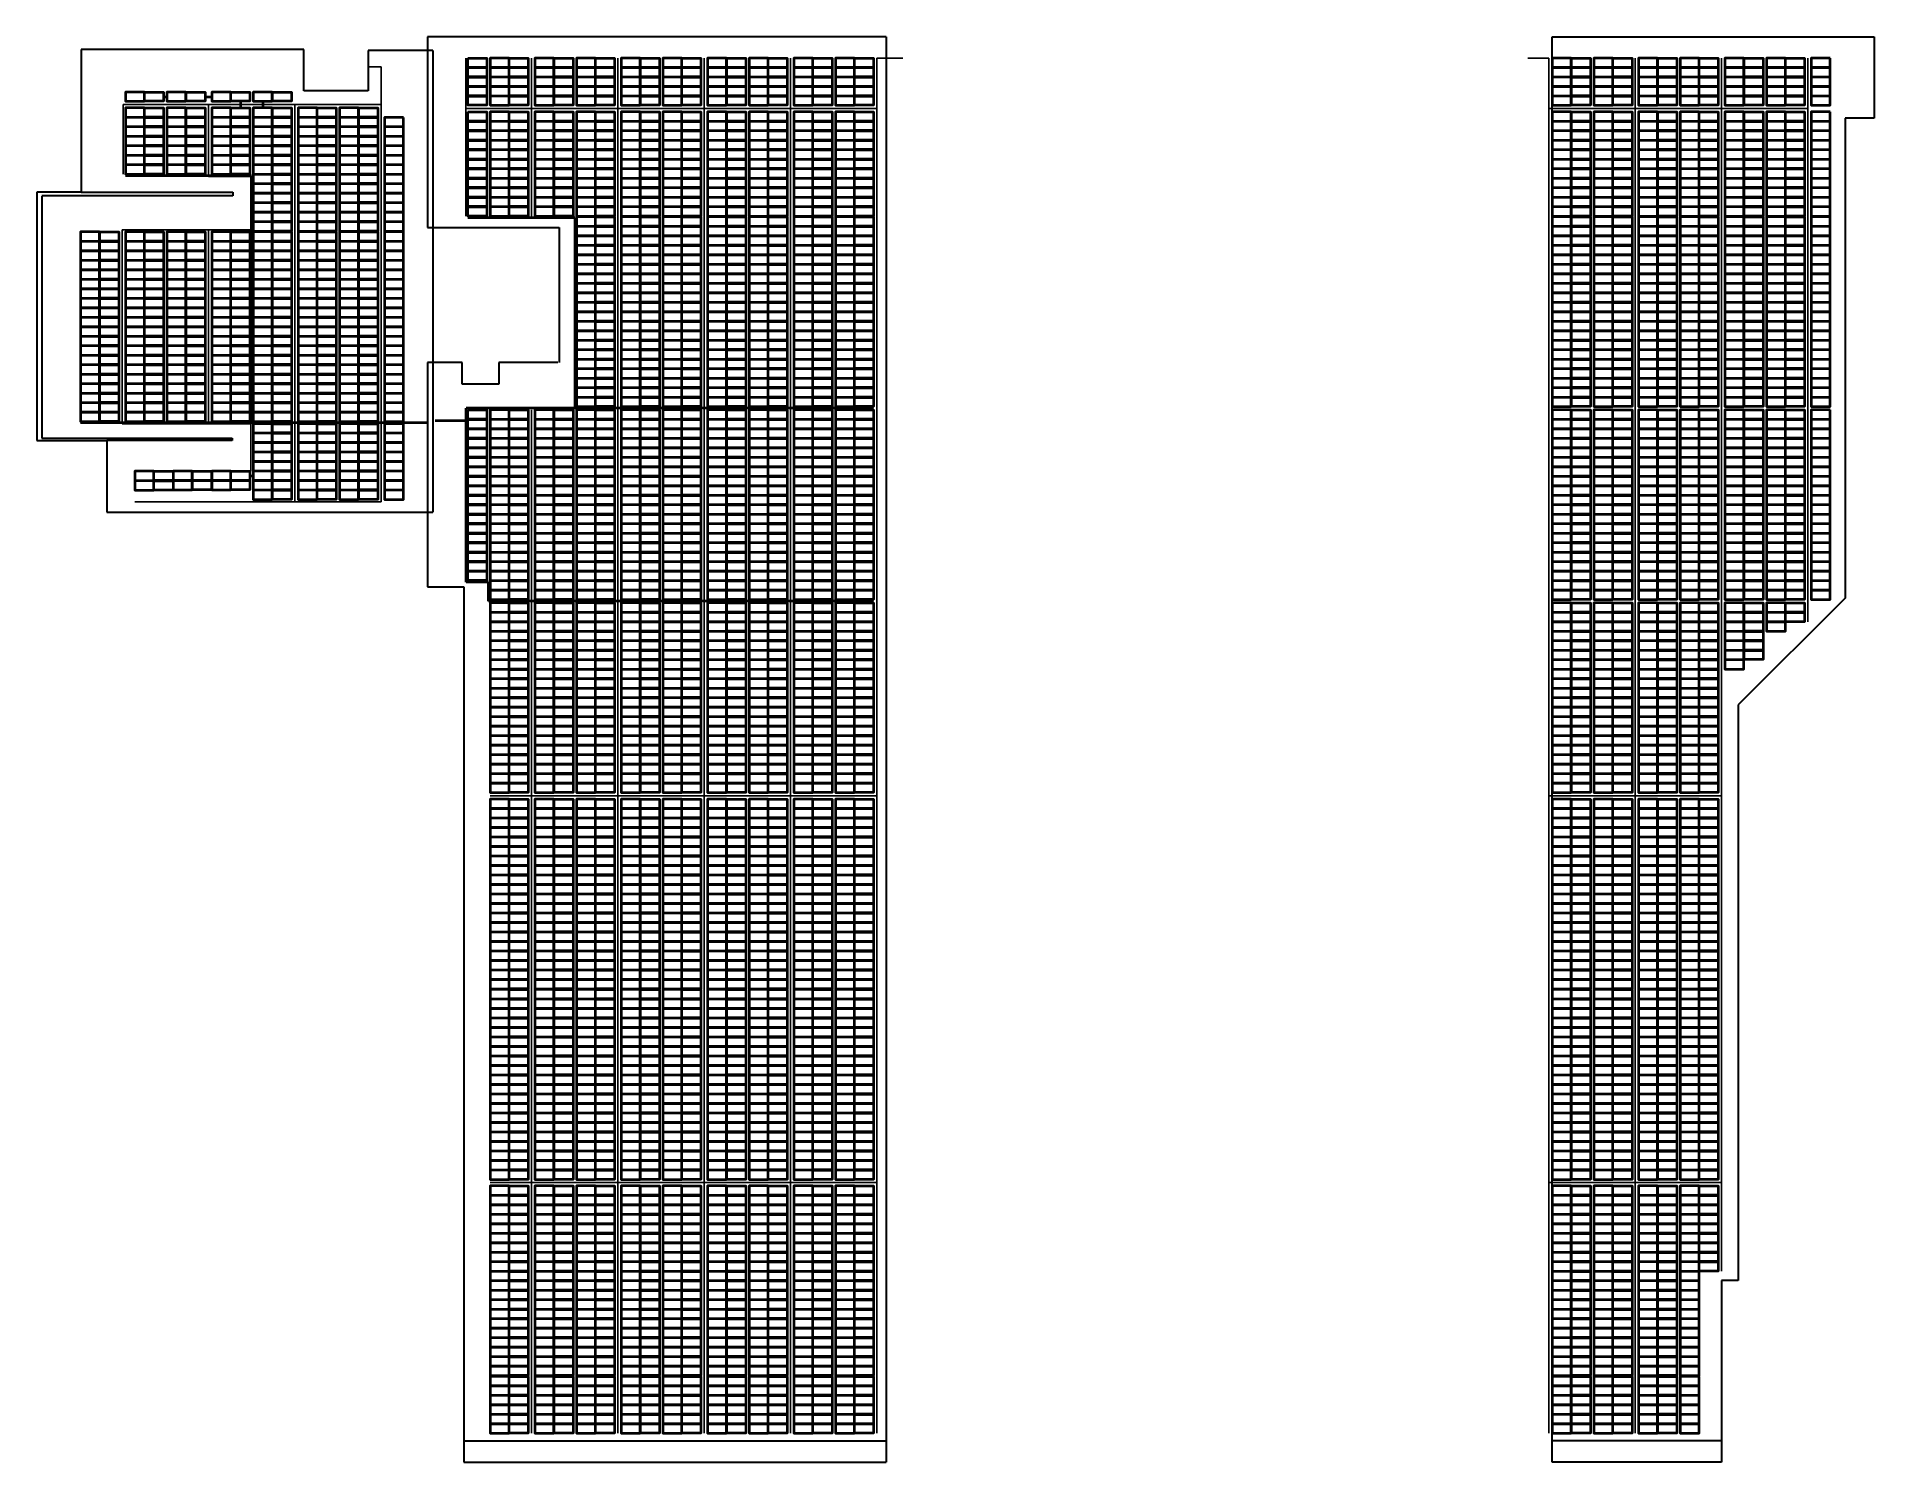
# Model space of a CAD drawing. Header units: millimetres. Extents: x -735047 to 1918431, y -1621985 to 747622.
# Drawn here: x 1694121 to 1918431, y -821566 to -647566 of the extents above; entities that cross this region are included whole.
import ezdxf

# ---------------------------------------------------------------- set-up
doc = ezdxf.new("R2010")
doc.units = ezdxf.units.MM
for name, color, linetype, lineweight in [('SOL-BUILDING_OUTLINE', 1, 'Continuous', 30), ('SOL-CRR - EXISTING', 251, 'Continuous', 40), ('SOL-PV MODULES', 5, 'Continuous', 40), ('SOL-PV MODULES - PH1', 250, 'Continuous', 40)]:
    doc.layers.add(name, color=color, linetype=linetype, lineweight=lineweight)
doc.layers.add('SOL-WALKWAY', color=251, linetype='Continuous')
doc.layers.add('SOL-WALKWAYS EXISTING', color=250, linetype='Continuous')

msp = doc.modelspace()

# ---------------------------------------------------------------- linework, layer by layer
at = {"layer": 'SOL-BUILDING_OUTLINE'}
for p, q in [((1797829.742, -647565.811), (1741829.454, -647565.811)), ((1741829.454, -647565.811), (1741829.454, -670846.844)), ((1797829.742, -647565.811), (1797829.742, -821566.117)), ((1879120.362, -821566.117), (1879120.362, -647565.811)), ((1879120.362, -647565.811), (1918431.177, -647565.811)), ((1918431.177, -647565.811), (1918431.177, -657522.63)), ((1726706.015, -649113.056), (1699557.405, -649113.056)), ((1699557.405, -649113.056), (1699557.405, -666535.056)), ((1726706.015, -654153.944), (1726706.015, -649113.056)), ((1742482.182, -649244.152), (1734558.19, -649244.152)), ((1734558.19, -649244.152), (1734558.19, -654153.944)), ((1742482.182, -649244.152), (1742482.182, -705592.68)), ((1734558.19, -654153.944), (1726706.015, -654153.944)), ((1918431.177, -657522.63), (1914863.741, -657522.63)), ((1914863.741, -657522.63), (1914863.741, -716080.681)), ((1699557.405, -666535.056), (1694121.267, -666535.056)), ((1694121.267, -666535.056), (1694121.267, -696844.056)), ((1718046.345, -666989.056), (1694726.67, -666989.056)), ((1694726.67, -667033.883), (1694726.67, -696544.056)), ((1699557.405, -666535.056), (1718046.345, -666535.056)), ((1718046.345, -666535.056), (1718046.345, -666989.056)), ((1741829.454, -670846.844), (1757896.247, -670846.844)), ((1757896.247, -670846.844), (1757896.247, -687323.603)), ((1746067.654, -687310.306), (1741829.742, -687310.306)), ((1741829.742, -687310.306), (1741829.742, -714728.572)), ((1746067.654, -689956.204), (1746067.654, -687310.306)), ((1757720.36, -687323.603), (1750510.528, -687323.603)), ((1750510.528, -687323.603), (1750510.528, -689956.204)), ((1750510.528, -689956.204), (1746067.654, -689956.204)), ((1694121.267, -696844.056), (1702692.944, -696844.056)), ((1694726.67, -696544.056), (1717979.375, -696544.056)), ((1717979.375, -696844.056), (1702692.944, -696844.056)), ((1702692.944, -696844.056), (1702692.944, -705592.68)), ((1717979.375, -696544.056), (1717979.375, -696844.056)), ((1702692.944, -705591.433), (1742482.182, -705591.433)), ((1741829.742, -714728.572), (1746268.533, -714728.572)), ((1746268.533, -714728.572), (1746268.533, -821566.117)), ((1914863.741, -716080.681), (1901814.381, -729130.041)), ((1901814.381, -729130.041), (1901814.381, -799374.672)), ((1901814.381, -799374.672), (1899801.549, -799374.672)), ((1899801.549, -799374.672), (1899801.549, -821566.117)), ((1746268.533, -818966.117), (1797829.742, -818966.117)), ((1899801.549, -818966.117), (1879120.362, -818966.117)), ((1746268.533, -821566.117), (1797829.742, -821566.117)), ((1899801.549, -821566.117), (1879120.362, -821566.117))]:
    msp.add_line(p, q, dxfattribs=at)
at = {"layer": 'SOL-CRR - EXISTING'}
for p, q in [((1709609.354, -654880.056), (1710008.806, -654880.056)), ((1714678.398, -654880.056), (1715477.301, -654880.056)), ((1718981.992, -655447.056), (1718981.992, -656247.056)), ((1721711.246, -655447.056), (1721711.246, -656247.056)), ((1720346.619, -664534.782), (1704969.496, -664534.782)), ((1720346.619, -664534.782), (1720346.619, -694669.056)), ((1759796.247, -669659.811), (1746729.454, -669659.811)), ((1759796.247, -669659.811), (1759796.247, -692914.811)), ((1796278.455, -692914.811), (1746529.454, -692914.811)), ((1746530.002, -714151.262), (1746530.002, -692914.811)), ((1699471.267, -694669.056), (1741829.742, -694669.056)), ((1746529.454, -694465.811), (1742745.041, -694465.811)), ((1720146.893, -701156.056), (1720546.345, -701156.056)), ((1749258.708, -714151.262), (1746530.002, -714151.262)), ((1749258.708, -716469.811), (1749258.708, -714151.262)), ((1796278.455, -716469.811), (1749258.708, -716469.811))]:
    msp.add_line(p, q, dxfattribs=at)
at = {"layer": 'SOL-PV MODULES'}
for points in [[(1881450.165, -650165.811), (1879120.362, -650165.811), (1879120.362, -651299.811), (1881450.165, -651299.811)], [(1881460.151, -650165.811), (1883789.954, -650165.811), (1883789.954, -651299.811), (1881460.151, -651299.811)], [(1886519.208, -650165.811), (1884189.406, -650165.811), (1884189.406, -651299.811), (1886519.208, -651299.811)], [(1886529.195, -650165.811), (1888858.997, -650165.811), (1888858.997, -651299.811), (1886529.195, -651299.811)], [(1891987.704, -650165.811), (1889657.901, -650165.811), (1889657.901, -651299.811), (1891987.704, -651299.811)], [(1891997.69, -650165.811), (1894327.493, -650165.811), (1894327.493, -651299.811), (1891997.69, -651299.811)], [(1897056.747, -650165.811), (1894726.945, -650165.811), (1894726.945, -651299.811), (1897056.747, -651299.811)], [(1897066.734, -650165.811), (1899396.536, -650165.811), (1899396.536, -651299.811), (1897066.734, -651299.811)], [(1902525.243, -650165.811), (1900195.44, -650165.811), (1900195.44, -651299.811), (1902525.243, -651299.811)], [(1902535.229, -650165.811), (1904865.032, -650165.811), (1904865.032, -651299.811), (1902535.229, -651299.811)], [(1907594.286, -650165.811), (1905264.483, -650165.811), (1905264.483, -651299.811), (1907594.286, -651299.811)], [(1907604.272, -650165.811), (1909934.075, -650165.811), (1909934.075, -651299.811), (1907604.272, -651299.811)], [(1913062.781, -650165.811), (1910732.979, -650165.811), (1910732.979, -651299.811), (1913062.781, -651299.811)], [(1881450.165, -651324.811), (1879120.362, -651324.811), (1879120.362, -652458.811), (1881450.165, -652458.811)], [(1881450.165, -652483.811), (1879120.362, -652483.811), (1879120.362, -653617.811), (1881450.165, -653617.811)], [(1881460.151, -651324.811), (1883789.954, -651324.811), (1883789.954, -652458.811), (1881460.151, -652458.811)], [(1881460.151, -652483.811), (1883789.954, -652483.811), (1883789.954, -653617.811), (1881460.151, -653617.811)], [(1886519.208, -651324.811), (1884189.406, -651324.811), (1884189.406, -652458.811), (1886519.208, -652458.811)], [(1886519.208, -652483.811), (1884189.406, -652483.811), (1884189.406, -653617.811), (1886519.208, -653617.811)], [(1886529.195, -651324.811), (1888858.997, -651324.811), (1888858.997, -652458.811), (1886529.195, -652458.811)], [(1886529.195, -652483.811), (1888858.997, -652483.811), (1888858.997, -653617.811), (1886529.195, -653617.811)], [(1891987.704, -651324.811), (1889657.901, -651324.811), (1889657.901, -652458.811), (1891987.704, -652458.811)], [(1891987.704, -652483.811), (1889657.901, -652483.811), (1889657.901, -653617.811), (1891987.704, -653617.811)], [(1891997.69, -651324.811), (1894327.493, -651324.811), (1894327.493, -652458.811), (1891997.69, -652458.811)], [(1891997.69, -652483.811), (1894327.493, -652483.811), (1894327.493, -653617.811), (1891997.69, -653617.811)], [(1897056.747, -651324.811), (1894726.945, -651324.811), (1894726.945, -652458.811), (1897056.747, -652458.811)], [(1897056.747, -652483.811), (1894726.945, -652483.811), (1894726.945, -653617.811), (1897056.747, -653617.811)], [(1897066.734, -651324.811), (1899396.536, -651324.811), (1899396.536, -652458.811), (1897066.734, -652458.811)], [(1897066.734, -652483.811), (1899396.536, -652483.811), (1899396.536, -653617.811), (1897066.734, -653617.811)], [(1902525.243, -651324.811), (1900195.44, -651324.811), (1900195.44, -652458.811), (1902525.243, -652458.811)], [(1902525.243, -652483.811), (1900195.44, -652483.811), (1900195.44, -653617.811), (1902525.243, -653617.811)], [(1902535.229, -651324.811), (1904865.032, -651324.811), (1904865.032, -652458.811), (1902535.229, -652458.811)], [(1902535.229, -652483.811), (1904865.032, -652483.811), (1904865.032, -653617.811), (1902535.229, -653617.811)], [(1907594.286, -651324.811), (1905264.483, -651324.811), (1905264.483, -652458.811), (1907594.286, -652458.811)], [(1907594.286, -652483.811), (1905264.483, -652483.811), (1905264.483, -653617.811), (1907594.286, -653617.811)], [(1907604.272, -651324.811), (1909934.075, -651324.811), (1909934.075, -652458.811), (1907604.272, -652458.811)], [(1907604.272, -652483.811), (1909934.075, -652483.811), (1909934.075, -653617.811), (1907604.272, -653617.811)], [(1913062.781, -651324.811), (1910732.979, -651324.811), (1910732.979, -652458.811), (1913062.781, -652458.811)], [(1913062.781, -652483.811), (1910732.979, -652483.811), (1910732.979, -653617.811), (1913062.781, -653617.811)], [(1881450.165, -653642.811), (1879120.362, -653642.811), (1879120.362, -654776.811), (1881450.165, -654776.811)], [(1881450.165, -654801.811), (1879120.362, -654801.811), (1879120.362, -655935.811), (1881450.165, -655935.811)], [(1881460.151, -653642.811), (1883789.954, -653642.811), (1883789.954, -654776.811), (1881460.151, -654776.811)], [(1881460.151, -654801.811), (1883789.954, -654801.811), (1883789.954, -655935.811), (1881460.151, -655935.811)], [(1886519.208, -653642.811), (1884189.406, -653642.811), (1884189.406, -654776.811), (1886519.208, -654776.811)], [(1886519.208, -654801.811), (1884189.406, -654801.811), (1884189.406, -655935.811), (1886519.208, -655935.811)], [(1886529.195, -653642.811), (1888858.997, -653642.811), (1888858.997, -654776.811), (1886529.195, -654776.811)], [(1886529.195, -654801.811), (1888858.997, -654801.811), (1888858.997, -655935.811), (1886529.195, -655935.811)], [(1891987.704, -653642.811), (1889657.901, -653642.811), (1889657.901, -654776.811), (1891987.704, -654776.811)], [(1891987.704, -654801.811), (1889657.901, -654801.811), (1889657.901, -655935.811), (1891987.704, -655935.811)], [(1891997.69, -653642.811), (1894327.493, -653642.811), (1894327.493, -654776.811), (1891997.69, -654776.811)], [(1891997.69, -654801.811), (1894327.493, -654801.811), (1894327.493, -655935.811), (1891997.69, -655935.811)], [(1897056.747, -653642.811), (1894726.945, -653642.811), (1894726.945, -654776.811), (1897056.747, -654776.811)], [(1897056.747, -654801.811), (1894726.945, -654801.811), (1894726.945, -655935.811), (1897056.747, -655935.811)], [(1897066.734, -653642.811), (1899396.536, -653642.811), (1899396.536, -654776.811), (1897066.734, -654776.811)], [(1897066.734, -654801.811), (1899396.536, -654801.811), (1899396.536, -655935.811), (1897066.734, -655935.811)], [(1902525.243, -653642.811), (1900195.44, -653642.811), (1900195.44, -654776.811), (1902525.243, -654776.811)], [(1902525.243, -654801.811), (1900195.44, -654801.811), (1900195.44, -655935.811), (1902525.243, -655935.811)], [(1902535.229, -653642.811), (1904865.032, -653642.811), (1904865.032, -654776.811), (1902535.229, -654776.811)], [(1902535.229, -654801.811), (1904865.032, -654801.811), (1904865.032, -655935.811), (1902535.229, -655935.811)], [(1907594.286, -653642.811), (1905264.483, -653642.811), (1905264.483, -654776.811), (1907594.286, -654776.811)], [(1907594.286, -654801.811), (1905264.483, -654801.811), (1905264.483, -655935.811), (1907594.286, -655935.811)], [(1907604.272, -653642.811), (1909934.075, -653642.811), (1909934.075, -654776.811), (1907604.272, -654776.811)], [(1907604.272, -654801.811), (1909934.075, -654801.811), (1909934.075, -655935.811), (1907604.272, -655935.811)], [(1913062.781, -653642.811), (1910732.979, -653642.811), (1910732.979, -654776.811), (1913062.781, -654776.811)], [(1913062.781, -654801.811), (1910732.979, -654801.811), (1910732.979, -655935.811), (1913062.781, -655935.811)], [(1881450.165, -656735.811), (1879120.362, -656735.811), (1879120.362, -657869.811), (1881450.165, -657869.811)], [(1881460.151, -656735.811), (1883789.954, -656735.811), (1883789.954, -657869.811), (1881460.151, -657869.811)], [(1886519.208, -656735.811), (1884189.406, -656735.811), (1884189.406, -657869.811), (1886519.208, -657869.811)], [(1886529.195, -656735.811), (1888858.997, -656735.811), (1888858.997, -657869.811), (1886529.195, -657869.811)], [(1891987.704, -656735.811), (1889657.901, -656735.811), (1889657.901, -657869.811), (1891987.704, -657869.811)], [(1891997.69, -656735.811), (1894327.493, -656735.811), (1894327.493, -657869.811), (1891997.69, -657869.811)], [(1897056.747, -656735.811), (1894726.945, -656735.811), (1894726.945, -657869.811), (1897056.747, -657869.811)], [(1897066.734, -656735.811), (1899396.536, -656735.811), (1899396.536, -657869.811), (1897066.734, -657869.811)], [(1902525.243, -656735.811), (1900195.44, -656735.811), (1900195.44, -657869.811), (1902525.243, -657869.811)], [(1902535.229, -656735.811), (1904865.032, -656735.811), (1904865.032, -657869.811), (1902535.229, -657869.811)], [(1907594.286, -656735.811), (1905264.483, -656735.811), (1905264.483, -657869.811), (1907594.286, -657869.811)], [(1907604.272, -656735.811), (1909934.075, -656735.811), (1909934.075, -657869.811), (1907604.272, -657869.811)], [(1913062.781, -656735.811), (1910732.979, -656735.811), (1910732.979, -657869.811), (1913062.781, -657869.811)], [(1881450.165, -657894.811), (1879120.362, -657894.811), (1879120.362, -659028.811), (1881450.165, -659028.811)], [(1881450.165, -659053.811), (1879120.362, -659053.811), (1879120.362, -660187.811), (1881450.165, -660187.811)], [(1881460.151, -657894.811), (1883789.954, -657894.811), (1883789.954, -659028.811), (1881460.151, -659028.811)], [(1881460.151, -659053.811), (1883789.954, -659053.811), (1883789.954, -660187.811), (1881460.151, -660187.811)], [(1886519.208, -657894.811), (1884189.406, -657894.811), (1884189.406, -659028.811), (1886519.208, -659028.811)], [(1886519.208, -659053.811), (1884189.406, -659053.811), (1884189.406, -660187.811), (1886519.208, -660187.811)], [(1886529.195, -657894.811), (1888858.997, -657894.811), (1888858.997, -659028.811), (1886529.195, -659028.811)], [(1886529.195, -659053.811), (1888858.997, -659053.811), (1888858.997, -660187.811), (1886529.195, -660187.811)], [(1891987.704, -657894.811), (1889657.901, -657894.811), (1889657.901, -659028.811), (1891987.704, -659028.811)], [(1891987.704, -659053.811), (1889657.901, -659053.811), (1889657.901, -660187.811), (1891987.704, -660187.811)], [(1891997.69, -657894.811), (1894327.493, -657894.811), (1894327.493, -659028.811), (1891997.69, -659028.811)], [(1891997.69, -659053.811), (1894327.493, -659053.811), (1894327.493, -660187.811), (1891997.69, -660187.811)], [(1897056.747, -657894.811), (1894726.945, -657894.811), (1894726.945, -659028.811), (1897056.747, -659028.811)], [(1897056.747, -659053.811), (1894726.945, -659053.811), (1894726.945, -660187.811), (1897056.747, -660187.811)], [(1897066.734, -657894.811), (1899396.536, -657894.811), (1899396.536, -659028.811), (1897066.734, -659028.811)], [(1897066.734, -659053.811), (1899396.536, -659053.811), (1899396.536, -660187.811), (1897066.734, -660187.811)], [(1902525.243, -657894.811), (1900195.44, -657894.811), (1900195.44, -659028.811), (1902525.243, -659028.811)], [(1902525.243, -659053.811), (1900195.44, -659053.811), (1900195.44, -660187.811), (1902525.243, -660187.811)], [(1902535.229, -657894.811), (1904865.032, -657894.811), (1904865.032, -659028.811), (1902535.229, -659028.811)], [(1902535.229, -659053.811), (1904865.032, -659053.811), (1904865.032, -660187.811), (1902535.229, -660187.811)], [(1907594.286, -657894.811), (1905264.483, -657894.811), (1905264.483, -659028.811), (1907594.286, -659028.811)], [(1907594.286, -659053.811), (1905264.483, -659053.811), (1905264.483, -660187.811), (1907594.286, -660187.811)], [(1907604.272, -657894.811), (1909934.075, -657894.811), (1909934.075, -659028.811), (1907604.272, -659028.811)], [(1907604.272, -659053.811), (1909934.075, -659053.811), (1909934.075, -660187.811), (1907604.272, -660187.811)], [(1913062.781, -657894.811), (1910732.979, -657894.811), (1910732.979, -659028.811), (1913062.781, -659028.811)], [(1913062.781, -659053.811), (1910732.979, -659053.811), (1910732.979, -660187.811), (1913062.781, -660187.811)], [(1881450.165, -660212.811), (1879120.362, -660212.811), (1879120.362, -661346.811), (1881450.165, -661346.811)], [(1881450.165, -661371.811), (1879120.362, -661371.811), (1879120.362, -662505.811), (1881450.165, -662505.811)], [(1881460.151, -660212.811), (1883789.954, -660212.811), (1883789.954, -661346.811), (1881460.151, -661346.811)], [(1881460.151, -661371.811), (1883789.954, -661371.811), (1883789.954, -662505.811), (1881460.151, -662505.811)], [(1886519.208, -660212.811), (1884189.406, -660212.811), (1884189.406, -661346.811), (1886519.208, -661346.811)], [(1886519.208, -661371.811), (1884189.406, -661371.811), (1884189.406, -662505.811), (1886519.208, -662505.811)], [(1886529.195, -660212.811), (1888858.997, -660212.811), (1888858.997, -661346.811), (1886529.195, -661346.811)], [(1886529.195, -661371.811), (1888858.997, -661371.811), (1888858.997, -662505.811), (1886529.195, -662505.811)], [(1891987.704, -660212.811), (1889657.901, -660212.811), (1889657.901, -661346.811), (1891987.704, -661346.811)], [(1891987.704, -661371.811), (1889657.901, -661371.811), (1889657.901, -662505.811), (1891987.704, -662505.811)], [(1891997.69, -660212.811), (1894327.493, -660212.811), (1894327.493, -661346.811), (1891997.69, -661346.811)], [(1891997.69, -661371.811), (1894327.493, -661371.811), (1894327.493, -662505.811), (1891997.69, -662505.811)], [(1897056.747, -660212.811), (1894726.945, -660212.811), (1894726.945, -661346.811), (1897056.747, -661346.811)], [(1897056.747, -661371.811), (1894726.945, -661371.811), (1894726.945, -662505.811), (1897056.747, -662505.811)], [(1897066.734, -660212.811), (1899396.536, -660212.811), (1899396.536, -661346.811), (1897066.734, -661346.811)], [(1897066.734, -661371.811), (1899396.536, -661371.811), (1899396.536, -662505.811), (1897066.734, -662505.811)], [(1902525.243, -660212.811), (1900195.44, -660212.811), (1900195.44, -661346.811), (1902525.243, -661346.811)], [(1902525.243, -661371.811), (1900195.44, -661371.811), (1900195.44, -662505.811), (1902525.243, -662505.811)], [(1902535.229, -660212.811), (1904865.032, -660212.811), (1904865.032, -661346.811), (1902535.229, -661346.811)], [(1902535.229, -661371.811), (1904865.032, -661371.811), (1904865.032, -662505.811), (1902535.229, -662505.811)], [(1907594.286, -660212.811), (1905264.483, -660212.811), (1905264.483, -661346.811), (1907594.286, -661346.811)], [(1907594.286, -661371.811), (1905264.483, -661371.811), (1905264.483, -662505.811), (1907594.286, -662505.811)], [(1907604.272, -660212.811), (1909934.075, -660212.811), (1909934.075, -661346.811), (1907604.272, -661346.811)], [(1907604.272, -661371.811), (1909934.075, -661371.811), (1909934.075, -662505.811), (1907604.272, -662505.811)], [(1913062.781, -660212.811), (1910732.979, -660212.811), (1910732.979, -661346.811), (1913062.781, -661346.811)], [(1913062.781, -661371.811), (1910732.979, -661371.811), (1910732.979, -662505.811), (1913062.781, -662505.811)], [(1881450.165, -662530.811), (1879120.362, -662530.811), (1879120.362, -663664.811), (1881450.165, -663664.811)], [(1881450.165, -663689.811), (1879120.362, -663689.811), (1879120.362, -664823.811), (1881450.165, -664823.811)], [(1881460.151, -662530.811), (1883789.954, -662530.811), (1883789.954, -663664.811), (1881460.151, -663664.811)], [(1881460.151, -663689.811), (1883789.954, -663689.811), (1883789.954, -664823.811), (1881460.151, -664823.811)], [(1886519.208, -662530.811), (1884189.406, -662530.811), (1884189.406, -663664.811), (1886519.208, -663664.811)], [(1886519.208, -663689.811), (1884189.406, -663689.811), (1884189.406, -664823.811), (1886519.208, -664823.811)], [(1886529.195, -662530.811), (1888858.997, -662530.811), (1888858.997, -663664.811), (1886529.195, -663664.811)], [(1886529.195, -663689.811), (1888858.997, -663689.811), (1888858.997, -664823.811), (1886529.195, -664823.811)], [(1891987.704, -662530.811), (1889657.901, -662530.811), (1889657.901, -663664.811), (1891987.704, -663664.811)], [(1891987.704, -663689.811), (1889657.901, -663689.811), (1889657.901, -664823.811), (1891987.704, -664823.811)], [(1891997.69, -662530.811), (1894327.493, -662530.811), (1894327.493, -663664.811), (1891997.69, -663664.811)], [(1891997.69, -663689.811), (1894327.493, -663689.811), (1894327.493, -664823.811), (1891997.69, -664823.811)], [(1897056.747, -662530.811), (1894726.945, -662530.811), (1894726.945, -663664.811), (1897056.747, -663664.811)], [(1897056.747, -663689.811), (1894726.945, -663689.811), (1894726.945, -664823.811), (1897056.747, -664823.811)], [(1897066.734, -662530.811), (1899396.536, -662530.811), (1899396.536, -663664.811), (1897066.734, -663664.811)], [(1897066.734, -663689.811), (1899396.536, -663689.811), (1899396.536, -664823.811), (1897066.734, -664823.811)], [(1902525.243, -662530.811), (1900195.44, -662530.811), (1900195.44, -663664.811), (1902525.243, -663664.811)], [(1902525.243, -663689.811), (1900195.44, -663689.811), (1900195.44, -664823.811), (1902525.243, -664823.811)], [(1902535.229, -662530.811), (1904865.032, -662530.811), (1904865.032, -663664.811), (1902535.229, -663664.811)], [(1902535.229, -663689.811), (1904865.032, -663689.811), (1904865.032, -664823.811), (1902535.229, -664823.811)], [(1907594.286, -662530.811), (1905264.483, -662530.811), (1905264.483, -663664.811), (1907594.286, -663664.811)], [(1907594.286, -663689.811), (1905264.483, -663689.811), (1905264.483, -664823.811), (1907594.286, -664823.811)], [(1907604.272, -662530.811), (1909934.075, -662530.811), (1909934.075, -663664.811), (1907604.272, -663664.811)], [(1907604.272, -663689.811), (1909934.075, -663689.811), (1909934.075, -664823.811), (1907604.272, -664823.811)], [(1913062.781, -662530.811), (1910732.979, -662530.811), (1910732.979, -663664.811), (1913062.781, -663664.811)], [(1913062.781, -663689.811), (1910732.979, -663689.811), (1910732.979, -664823.811), (1913062.781, -664823.811)], [(1881450.165, -664848.811), (1879120.362, -664848.811), (1879120.362, -665982.811), (1881450.165, -665982.811)], [(1881450.165, -666007.811), (1879120.362, -666007.811), (1879120.362, -667141.811), (1881450.165, -667141.811)], [(1881460.151, -664848.811), (1883789.954, -664848.811), (1883789.954, -665982.811), (1881460.151, -665982.811)], [(1881460.151, -666007.811), (1883789.954, -666007.811), (1883789.954, -667141.811), (1881460.151, -667141.811)], [(1886519.208, -664848.811), (1884189.406, -664848.811), (1884189.406, -665982.811), (1886519.208, -665982.811)], [(1886519.208, -666007.811), (1884189.406, -666007.811), (1884189.406, -667141.811), (1886519.208, -667141.811)], [(1886529.195, -664848.811), (1888858.997, -664848.811), (1888858.997, -665982.811), (1886529.195, -665982.811)], [(1886529.195, -666007.811), (1888858.997, -666007.811), (1888858.997, -667141.811), (1886529.195, -667141.811)], [(1891987.704, -664848.811), (1889657.901, -664848.811), (1889657.901, -665982.811), (1891987.704, -665982.811)], [(1891987.704, -666007.811), (1889657.901, -666007.811), (1889657.901, -667141.811), (1891987.704, -667141.811)], [(1891997.69, -664848.811), (1894327.493, -664848.811), (1894327.493, -665982.811), (1891997.69, -665982.811)], [(1891997.69, -666007.811), (1894327.493, -666007.811), (1894327.493, -667141.811), (1891997.69, -667141.811)], [(1897056.747, -664848.811), (1894726.945, -664848.811), (1894726.945, -665982.811), (1897056.747, -665982.811)], [(1897056.747, -666007.811), (1894726.945, -666007.811), (1894726.945, -667141.811), (1897056.747, -667141.811)], [(1897066.734, -664848.811), (1899396.536, -664848.811), (1899396.536, -665982.811), (1897066.734, -665982.811)], [(1897066.734, -666007.811), (1899396.536, -666007.811), (1899396.536, -667141.811), (1897066.734, -667141.811)], [(1902525.243, -664848.811), (1900195.44, -664848.811), (1900195.44, -665982.811), (1902525.243, -665982.811)], [(1902525.243, -666007.811), (1900195.44, -666007.811), (1900195.44, -667141.811), (1902525.243, -667141.811)], [(1902535.229, -664848.811), (1904865.032, -664848.811), (1904865.032, -665982.811), (1902535.229, -665982.811)], [(1902535.229, -666007.811), (1904865.032, -666007.811), (1904865.032, -667141.811), (1902535.229, -667141.811)], [(1907594.286, -664848.811), (1905264.483, -664848.811), (1905264.483, -665982.811), (1907594.286, -665982.811)], [(1907594.286, -666007.811), (1905264.483, -666007.811), (1905264.483, -667141.811), (1907594.286, -667141.811)], [(1907604.272, -664848.811), (1909934.075, -664848.811), (1909934.075, -665982.811), (1907604.272, -665982.811)], [(1907604.272, -666007.811), (1909934.075, -666007.811), (1909934.075, -667141.811), (1907604.272, -667141.811)], [(1913062.781, -664848.811), (1910732.979, -664848.811), (1910732.979, -665982.811), (1913062.781, -665982.811)], [(1913062.781, -666007.811), (1910732.979, -666007.811), (1910732.979, -667141.811), (1913062.781, -667141.811)], [(1881450.165, -667166.811), (1879120.362, -667166.811), (1879120.362, -668300.811), (1881450.165, -668300.811)], [(1881450.165, -668325.811), (1879120.362, -668325.811), (1879120.362, -669459.811), (1881450.165, -669459.811)], [(1881460.151, -667166.811), (1883789.954, -667166.811), (1883789.954, -668300.811), (1881460.151, -668300.811)], [(1881460.151, -668325.811), (1883789.954, -668325.811), (1883789.954, -669459.811), (1881460.151, -669459.811)], [(1886519.208, -667166.811), (1884189.406, -667166.811), (1884189.406, -668300.811), (1886519.208, -668300.811)], [(1886519.208, -668325.811), (1884189.406, -668325.811), (1884189.406, -669459.811), (1886519.208, -669459.811)], [(1886529.195, -667166.811), (1888858.997, -667166.811), (1888858.997, -668300.811), (1886529.195, -668300.811)], [(1886529.195, -668325.811), (1888858.997, -668325.811), (1888858.997, -669459.811), (1886529.195, -669459.811)], [(1891987.704, -667166.811), (1889657.901, -667166.811), (1889657.901, -668300.811), (1891987.704, -668300.811)], [(1891987.704, -668325.811), (1889657.901, -668325.811), (1889657.901, -669459.811), (1891987.704, -669459.811)], [(1891997.69, -667166.811), (1894327.493, -667166.811), (1894327.493, -668300.811), (1891997.69, -668300.811)], [(1891997.69, -668325.811), (1894327.493, -668325.811), (1894327.493, -669459.811), (1891997.69, -669459.811)], [(1897056.747, -667166.811), (1894726.945, -667166.811), (1894726.945, -668300.811), (1897056.747, -668300.811)], [(1897056.747, -668325.811), (1894726.945, -668325.811), (1894726.945, -669459.811), (1897056.747, -669459.811)], [(1897066.734, -667166.811), (1899396.536, -667166.811), (1899396.536, -668300.811), (1897066.734, -668300.811)], [(1897066.734, -668325.811), (1899396.536, -668325.811), (1899396.536, -669459.811), (1897066.734, -669459.811)], [(1902525.243, -667166.811), (1900195.44, -667166.811), (1900195.44, -668300.811), (1902525.243, -668300.811)], [(1902525.243, -668325.811), (1900195.44, -668325.811), (1900195.44, -669459.811), (1902525.243, -669459.811)], [(1902535.229, -667166.811), (1904865.032, -667166.811), (1904865.032, -668300.811), (1902535.229, -668300.811)], [(1902535.229, -668325.811), (1904865.032, -668325.811), (1904865.032, -669459.811), (1902535.229, -669459.811)], [(1907594.286, -667166.811), (1905264.483, -667166.811), (1905264.483, -668300.811), (1907594.286, -668300.811)], [(1907594.286, -668325.811), (1905264.483, -668325.811), (1905264.483, -669459.811), (1907594.286, -669459.811)], [(1907604.272, -667166.811), (1909934.075, -667166.811), (1909934.075, -668300.811), (1907604.272, -668300.811)], [(1907604.272, -668325.811), (1909934.075, -668325.811), (1909934.075, -669459.811), (1907604.272, -669459.811)], [(1913062.781, -667166.811), (1910732.979, -667166.811), (1910732.979, -668300.811), (1913062.781, -668300.811)], [(1913062.781, -668325.811), (1910732.979, -668325.811), (1910732.979, -669459.811), (1913062.781, -669459.811)], [(1881450.165, -669559.811), (1879120.362, -669559.811), (1879120.362, -670693.811), (1881450.165, -670693.811)], [(1881460.151, -669559.811), (1883789.954, -669559.811), (1883789.954, -670693.811), (1881460.151, -670693.811)], [(1886519.208, -669559.811), (1884189.406, -669559.811), (1884189.406, -670693.811), (1886519.208, -670693.811)], [(1886529.195, -669559.811), (1888858.997, -669559.811), (1888858.997, -670693.811), (1886529.195, -670693.811)], [(1891987.704, -669559.811), (1889657.901, -669559.811), (1889657.901, -670693.811), (1891987.704, -670693.811)], [(1891997.69, -669559.811), (1894327.493, -669559.811), (1894327.493, -670693.811), (1891997.69, -670693.811)], [(1897056.747, -669559.811), (1894726.945, -669559.811), (1894726.945, -670693.811), (1897056.747, -670693.811)], [(1897066.734, -669559.811), (1899396.536, -669559.811), (1899396.536, -670693.811), (1897066.734, -670693.811)], [(1902525.243, -669559.811), (1900195.44, -669559.811), (1900195.44, -670693.811), (1902525.243, -670693.811)], [(1902535.229, -669559.811), (1904865.032, -669559.811), (1904865.032, -670693.811), (1902535.229, -670693.811)], [(1907594.286, -669559.811), (1905264.483, -669559.811), (1905264.483, -670693.811), (1907594.286, -670693.811)], [(1907604.272, -669559.811), (1909934.075, -669559.811), (1909934.075, -670693.811), (1907604.272, -670693.811)], [(1913062.781, -669559.811), (1910732.979, -669559.811), (1910732.979, -670693.811), (1913062.781, -670693.811)], [(1881450.165, -670718.811), (1879120.362, -670718.811), (1879120.362, -671852.811), (1881450.165, -671852.811)], [(1881450.165, -671877.811), (1879120.362, -671877.811), (1879120.362, -673011.811), (1881450.165, -673011.811)], [(1881460.151, -670718.811), (1883789.954, -670718.811), (1883789.954, -671852.811), (1881460.151, -671852.811)], [(1881460.151, -671877.811), (1883789.954, -671877.811), (1883789.954, -673011.811), (1881460.151, -673011.811)], [(1886519.208, -670718.811), (1884189.406, -670718.811), (1884189.406, -671852.811), (1886519.208, -671852.811)], [(1886519.208, -671877.811), (1884189.406, -671877.811), (1884189.406, -673011.811), (1886519.208, -673011.811)], [(1886529.195, -670718.811), (1888858.997, -670718.811), (1888858.997, -671852.811), (1886529.195, -671852.811)], [(1886529.195, -671877.811), (1888858.997, -671877.811), (1888858.997, -673011.811), (1886529.195, -673011.811)], [(1891987.704, -670718.811), (1889657.901, -670718.811), (1889657.901, -671852.811), (1891987.704, -671852.811)], [(1891987.704, -671877.811), (1889657.901, -671877.811), (1889657.901, -673011.811), (1891987.704, -673011.811)], [(1891997.69, -670718.811), (1894327.493, -670718.811), (1894327.493, -671852.811), (1891997.69, -671852.811)], [(1891997.69, -671877.811), (1894327.493, -671877.811), (1894327.493, -673011.811), (1891997.69, -673011.811)], [(1897056.747, -670718.811), (1894726.945, -670718.811), (1894726.945, -671852.811), (1897056.747, -671852.811)], [(1897056.747, -671877.811), (1894726.945, -671877.811), (1894726.945, -673011.811), (1897056.747, -673011.811)], [(1897066.734, -670718.811), (1899396.536, -670718.811), (1899396.536, -671852.811), (1897066.734, -671852.811)], [(1897066.734, -671877.811), (1899396.536, -671877.811), (1899396.536, -673011.811), (1897066.734, -673011.811)], [(1902525.243, -670718.811), (1900195.44, -670718.811), (1900195.44, -671852.811), (1902525.243, -671852.811)], [(1902525.243, -671877.811), (1900195.44, -671877.811), (1900195.44, -673011.811), (1902525.243, -673011.811)], [(1902535.229, -670718.811), (1904865.032, -670718.811), (1904865.032, -671852.811), (1902535.229, -671852.811)], [(1902535.229, -671877.811), (1904865.032, -671877.811), (1904865.032, -673011.811), (1902535.229, -673011.811)], [(1907594.286, -670718.811), (1905264.483, -670718.811), (1905264.483, -671852.811), (1907594.286, -671852.811)], [(1907594.286, -671877.811), (1905264.483, -671877.811), (1905264.483, -673011.811), (1907594.286, -673011.811)], [(1907604.272, -670718.811), (1909934.075, -670718.811), (1909934.075, -671852.811), (1907604.272, -671852.811)], [(1907604.272, -671877.811), (1909934.075, -671877.811), (1909934.075, -673011.811), (1907604.272, -673011.811)], [(1913062.781, -670718.811), (1910732.979, -670718.811), (1910732.979, -671852.811), (1913062.781, -671852.811)], [(1913062.781, -671877.811), (1910732.979, -671877.811), (1910732.979, -673011.811), (1913062.781, -673011.811)], [(1881450.165, -673036.811), (1879120.362, -673036.811), (1879120.362, -674170.811), (1881450.165, -674170.811)], [(1881450.165, -674195.811), (1879120.362, -674195.811), (1879120.362, -675329.811), (1881450.165, -675329.811)], [(1881460.151, -673036.811), (1883789.954, -673036.811), (1883789.954, -674170.811), (1881460.151, -674170.811)], [(1881460.151, -674195.811), (1883789.954, -674195.811), (1883789.954, -675329.811), (1881460.151, -675329.811)], [(1886519.208, -673036.811), (1884189.406, -673036.811), (1884189.406, -674170.811), (1886519.208, -674170.811)], [(1886519.208, -674195.811), (1884189.406, -674195.811), (1884189.406, -675329.811), (1886519.208, -675329.811)], [(1886529.195, -673036.811), (1888858.997, -673036.811), (1888858.997, -674170.811), (1886529.195, -674170.811)], [(1886529.195, -674195.811), (1888858.997, -674195.811), (1888858.997, -675329.811), (1886529.195, -675329.811)], [(1891987.704, -673036.811), (1889657.901, -673036.811), (1889657.901, -674170.811), (1891987.704, -674170.811)], [(1891987.704, -674195.811), (1889657.901, -674195.811), (1889657.901, -675329.811), (1891987.704, -675329.811)], [(1891997.69, -673036.811), (1894327.493, -673036.811), (1894327.493, -674170.811), (1891997.69, -674170.811)], [(1891997.69, -674195.811), (1894327.493, -674195.811), (1894327.493, -675329.811), (1891997.69, -675329.811)], [(1897056.747, -673036.811), (1894726.945, -673036.811), (1894726.945, -674170.811), (1897056.747, -674170.811)], [(1897056.747, -674195.811), (1894726.945, -674195.811), (1894726.945, -675329.811), (1897056.747, -675329.811)], [(1897066.734, -673036.811), (1899396.536, -673036.811), (1899396.536, -674170.811), (1897066.734, -674170.811)], [(1897066.734, -674195.811), (1899396.536, -674195.811), (1899396.536, -675329.811), (1897066.734, -675329.811)], [(1902525.243, -673036.811), (1900195.44, -673036.811), (1900195.44, -674170.811), (1902525.243, -674170.811)], [(1902525.243, -674195.811), (1900195.44, -674195.811), (1900195.44, -675329.811), (1902525.243, -675329.811)], [(1902535.229, -673036.811), (1904865.032, -673036.811), (1904865.032, -674170.811), (1902535.229, -674170.811)], [(1902535.229, -674195.811), (1904865.032, -674195.811), (1904865.032, -675329.811), (1902535.229, -675329.811)], [(1907594.286, -673036.811), (1905264.483, -673036.811), (1905264.483, -674170.811), (1907594.286, -674170.811)], [(1907594.286, -674195.811), (1905264.483, -674195.811), (1905264.483, -675329.811), (1907594.286, -675329.811)], [(1907604.272, -673036.811), (1909934.075, -673036.811), (1909934.075, -674170.811), (1907604.272, -674170.811)], [(1907604.272, -674195.811), (1909934.075, -674195.811), (1909934.075, -675329.811), (1907604.272, -675329.811)], [(1913062.781, -673036.811), (1910732.979, -673036.811), (1910732.979, -674170.811), (1913062.781, -674170.811)], [(1913062.781, -674195.811), (1910732.979, -674195.811), (1910732.979, -675329.811), (1913062.781, -675329.811)], [(1881450.165, -675354.811), (1879120.362, -675354.811), (1879120.362, -676488.811), (1881450.165, -676488.811)], [(1881450.165, -676513.811), (1879120.362, -676513.811), (1879120.362, -677647.811), (1881450.165, -677647.811)], [(1881460.151, -675354.811), (1883789.954, -675354.811), (1883789.954, -676488.811), (1881460.151, -676488.811)], [(1881460.151, -676513.811), (1883789.954, -676513.811), (1883789.954, -677647.811), (1881460.151, -677647.811)], [(1886519.208, -675354.811), (1884189.406, -675354.811), (1884189.406, -676488.811), (1886519.208, -676488.811)], [(1886519.208, -676513.811), (1884189.406, -676513.811), (1884189.406, -677647.811), (1886519.208, -677647.811)], [(1886529.195, -675354.811), (1888858.997, -675354.811), (1888858.997, -676488.811), (1886529.195, -676488.811)], [(1886529.195, -676513.811), (1888858.997, -676513.811), (1888858.997, -677647.811), (1886529.195, -677647.811)], [(1891987.704, -675354.811), (1889657.901, -675354.811), (1889657.901, -676488.811), (1891987.704, -676488.811)], [(1891987.704, -676513.811), (1889657.901, -676513.811), (1889657.901, -677647.811), (1891987.704, -677647.811)], [(1891997.69, -675354.811), (1894327.493, -675354.811), (1894327.493, -676488.811), (1891997.69, -676488.811)], [(1891997.69, -676513.811), (1894327.493, -676513.811), (1894327.493, -677647.811), (1891997.69, -677647.811)], [(1897056.747, -675354.811), (1894726.945, -675354.811), (1894726.945, -676488.811), (1897056.747, -676488.811)], [(1897056.747, -676513.811), (1894726.945, -676513.811), (1894726.945, -677647.811), (1897056.747, -677647.811)], [(1897066.734, -675354.811), (1899396.536, -675354.811), (1899396.536, -676488.811), (1897066.734, -676488.811)], [(1897066.734, -676513.811), (1899396.536, -676513.811), (1899396.536, -677647.811), (1897066.734, -677647.811)], [(1902525.243, -675354.811), (1900195.44, -675354.811), (1900195.44, -676488.811), (1902525.243, -676488.811)], [(1902525.243, -676513.811), (1900195.44, -676513.811), (1900195.44, -677647.811), (1902525.243, -677647.811)], [(1902535.229, -675354.811), (1904865.032, -675354.811), (1904865.032, -676488.811), (1902535.229, -676488.811)], [(1902535.229, -676513.811), (1904865.032, -676513.811), (1904865.032, -677647.811), (1902535.229, -677647.811)], [(1907594.286, -675354.811), (1905264.483, -675354.811), (1905264.483, -676488.811), (1907594.286, -676488.811)], [(1907594.286, -676513.811), (1905264.483, -676513.811), (1905264.483, -677647.811), (1907594.286, -677647.811)], [(1907604.272, -675354.811), (1909934.075, -675354.811), (1909934.075, -676488.811), (1907604.272, -676488.811)], [(1907604.272, -676513.811), (1909934.075, -676513.811), (1909934.075, -677647.811), (1907604.272, -677647.811)], [(1913062.781, -675354.811), (1910732.979, -675354.811), (1910732.979, -676488.811), (1913062.781, -676488.811)], [(1913062.781, -676513.811), (1910732.979, -676513.811), (1910732.979, -677647.811), (1913062.781, -677647.811)], [(1881450.165, -677672.811), (1879120.362, -677672.811), (1879120.362, -678806.811), (1881450.165, -678806.811)], [(1881450.165, -678831.811), (1879120.362, -678831.811), (1879120.362, -679965.811), (1881450.165, -679965.811)], [(1881460.151, -677672.811), (1883789.954, -677672.811), (1883789.954, -678806.811), (1881460.151, -678806.811)], [(1881460.151, -678831.811), (1883789.954, -678831.811), (1883789.954, -679965.811), (1881460.151, -679965.811)], [(1886519.208, -677672.811), (1884189.406, -677672.811), (1884189.406, -678806.811), (1886519.208, -678806.811)], [(1886519.208, -678831.811), (1884189.406, -678831.811), (1884189.406, -679965.811), (1886519.208, -679965.811)], [(1886529.195, -677672.811), (1888858.997, -677672.811), (1888858.997, -678806.811), (1886529.195, -678806.811)], [(1886529.195, -678831.811), (1888858.997, -678831.811), (1888858.997, -679965.811), (1886529.195, -679965.811)], [(1891987.704, -677672.811), (1889657.901, -677672.811), (1889657.901, -678806.811), (1891987.704, -678806.811)], [(1891987.704, -678831.811), (1889657.901, -678831.811), (1889657.901, -679965.811), (1891987.704, -679965.811)], [(1891997.69, -677672.811), (1894327.493, -677672.811), (1894327.493, -678806.811), (1891997.69, -678806.811)], [(1891997.69, -678831.811), (1894327.493, -678831.811), (1894327.493, -679965.811), (1891997.69, -679965.811)], [(1897056.747, -677672.811), (1894726.945, -677672.811), (1894726.945, -678806.811), (1897056.747, -678806.811)], [(1897056.747, -678831.811), (1894726.945, -678831.811), (1894726.945, -679965.811), (1897056.747, -679965.811)], [(1897066.734, -677672.811), (1899396.536, -677672.811), (1899396.536, -678806.811), (1897066.734, -678806.811)], [(1897066.734, -678831.811), (1899396.536, -678831.811), (1899396.536, -679965.811), (1897066.734, -679965.811)], [(1902525.243, -677672.811), (1900195.44, -677672.811), (1900195.44, -678806.811), (1902525.243, -678806.811)], [(1902525.243, -678831.811), (1900195.44, -678831.811), (1900195.44, -679965.811), (1902525.243, -679965.811)], [(1902535.229, -677672.811), (1904865.032, -677672.811), (1904865.032, -678806.811), (1902535.229, -678806.811)], [(1902535.229, -678831.811), (1904865.032, -678831.811), (1904865.032, -679965.811), (1902535.229, -679965.811)], [(1907594.286, -677672.811), (1905264.483, -677672.811), (1905264.483, -678806.811), (1907594.286, -678806.811)], [(1907594.286, -678831.811), (1905264.483, -678831.811), (1905264.483, -679965.811), (1907594.286, -679965.811)], [(1907604.272, -677672.811), (1909934.075, -677672.811), (1909934.075, -678806.811), (1907604.272, -678806.811)], [(1907604.272, -678831.811), (1909934.075, -678831.811), (1909934.075, -679965.811), (1907604.272, -679965.811)], [(1913062.781, -677672.811), (1910732.979, -677672.811), (1910732.979, -678806.811), (1913062.781, -678806.811)], [(1913062.781, -678831.811), (1910732.979, -678831.811), (1910732.979, -679965.811), (1913062.781, -679965.811)], [(1881450.165, -679990.811), (1879120.362, -679990.811), (1879120.362, -681124.811), (1881450.165, -681124.811)], [(1881450.165, -681149.811), (1879120.362, -681149.811), (1879120.362, -682283.811), (1881450.165, -682283.811)], [(1881460.151, -679990.811), (1883789.954, -679990.811), (1883789.954, -681124.811), (1881460.151, -681124.811)], [(1881460.151, -681149.811), (1883789.954, -681149.811), (1883789.954, -682283.811), (1881460.151, -682283.811)], [(1886519.208, -679990.811), (1884189.406, -679990.811), (1884189.406, -681124.811), (1886519.208, -681124.811)], [(1886519.208, -681149.811), (1884189.406, -681149.811), (1884189.406, -682283.811), (1886519.208, -682283.811)], [(1886529.195, -679990.811), (1888858.997, -679990.811), (1888858.997, -681124.811), (1886529.195, -681124.811)], [(1886529.195, -681149.811), (1888858.997, -681149.811), (1888858.997, -682283.811), (1886529.195, -682283.811)], [(1891987.704, -679990.811), (1889657.901, -679990.811), (1889657.901, -681124.811), (1891987.704, -681124.811)], [(1891987.704, -681149.811), (1889657.901, -681149.811), (1889657.901, -682283.811), (1891987.704, -682283.811)], [(1891997.69, -679990.811), (1894327.493, -679990.811), (1894327.493, -681124.811), (1891997.69, -681124.811)], [(1891997.69, -681149.811), (1894327.493, -681149.811), (1894327.493, -682283.811), (1891997.69, -682283.811)], [(1897056.747, -679990.811), (1894726.945, -679990.811), (1894726.945, -681124.811), (1897056.747, -681124.811)], [(1897056.747, -681149.811), (1894726.945, -681149.811), (1894726.945, -682283.811), (1897056.747, -682283.811)], [(1897066.734, -679990.811), (1899396.536, -679990.811), (1899396.536, -681124.811), (1897066.734, -681124.811)], [(1897066.734, -681149.811), (1899396.536, -681149.811), (1899396.536, -682283.811), (1897066.734, -682283.811)], [(1902525.243, -679990.811), (1900195.44, -679990.811), (1900195.44, -681124.811), (1902525.243, -681124.811)], [(1902525.243, -681149.811), (1900195.44, -681149.811), (1900195.44, -682283.811), (1902525.243, -682283.811)], [(1902535.229, -679990.811), (1904865.032, -679990.811), (1904865.032, -681124.811), (1902535.229, -681124.811)], [(1902535.229, -681149.811), (1904865.032, -681149.811), (1904865.032, -682283.811), (1902535.229, -682283.811)], [(1907594.286, -679990.811), (1905264.483, -679990.811), (1905264.483, -681124.811), (1907594.286, -681124.811)], [(1907594.286, -681149.811), (1905264.483, -681149.811), (1905264.483, -682283.811), (1907594.286, -682283.811)], [(1907604.272, -679990.811), (1909934.075, -679990.811), (1909934.075, -681124.811), (1907604.272, -681124.811)], [(1907604.272, -681149.811), (1909934.075, -681149.811), (1909934.075, -682283.811), (1907604.272, -682283.811)], [(1913062.781, -679990.811), (1910732.979, -679990.811), (1910732.979, -681124.811), (1913062.781, -681124.811)], [(1913062.781, -681149.811), (1910732.979, -681149.811), (1910732.979, -682283.811), (1913062.781, -682283.811)], [(1881450.165, -682308.811), (1879120.362, -682308.811), (1879120.362, -683442.811), (1881450.165, -683442.811)], [(1881450.165, -683467.811), (1879120.362, -683467.811), (1879120.362, -684601.811), (1881450.165, -684601.811)], [(1881460.151, -682308.811), (1883789.954, -682308.811), (1883789.954, -683442.811), (1881460.151, -683442.811)], [(1881460.151, -683467.811), (1883789.954, -683467.811), (1883789.954, -684601.811), (1881460.151, -684601.811)], [(1886519.208, -682308.811), (1884189.406, -682308.811), (1884189.406, -683442.811), (1886519.208, -683442.811)], [(1886519.208, -683467.811), (1884189.406, -683467.811), (1884189.406, -684601.811), (1886519.208, -684601.811)], [(1886529.195, -682308.811), (1888858.997, -682308.811), (1888858.997, -683442.811), (1886529.195, -683442.811)], [(1886529.195, -683467.811), (1888858.997, -683467.811), (1888858.997, -684601.811), (1886529.195, -684601.811)], [(1891987.704, -682308.811), (1889657.901, -682308.811), (1889657.901, -683442.811), (1891987.704, -683442.811)], [(1891987.704, -683467.811), (1889657.901, -683467.811), (1889657.901, -684601.811), (1891987.704, -684601.811)], [(1891997.69, -682308.811), (1894327.493, -682308.811), (1894327.493, -683442.811), (1891997.69, -683442.811)], [(1891997.69, -683467.811), (1894327.493, -683467.811), (1894327.493, -684601.811), (1891997.69, -684601.811)], [(1897056.747, -682308.811), (1894726.945, -682308.811), (1894726.945, -683442.811), (1897056.747, -683442.811)], [(1897056.747, -683467.811), (1894726.945, -683467.811), (1894726.945, -684601.811), (1897056.747, -684601.811)], [(1897066.734, -682308.811), (1899396.536, -682308.811), (1899396.536, -683442.811), (1897066.734, -683442.811)], [(1897066.734, -683467.811), (1899396.536, -683467.811), (1899396.536, -684601.811), (1897066.734, -684601.811)], [(1902525.243, -682308.811), (1900195.44, -682308.811), (1900195.44, -683442.811), (1902525.243, -683442.811)], [(1902525.243, -683467.811), (1900195.44, -683467.811), (1900195.44, -684601.811), (1902525.243, -684601.811)], [(1902535.229, -682308.811), (1904865.032, -682308.811), (1904865.032, -683442.811), (1902535.229, -683442.811)], [(1902535.229, -683467.811), (1904865.032, -683467.811), (1904865.032, -684601.811), (1902535.229, -684601.811)], [(1907594.286, -682308.811), (1905264.483, -682308.811), (1905264.483, -683442.811), (1907594.286, -683442.811)], [(1907594.286, -683467.811), (1905264.483, -683467.811), (1905264.483, -684601.811), (1907594.286, -684601.811)], [(1907604.272, -682308.811), (1909934.075, -682308.811), (1909934.075, -683442.811), (1907604.272, -683442.811)], [(1907604.272, -683467.811), (1909934.075, -683467.811), (1909934.075, -684601.811), (1907604.272, -684601.811)], [(1913062.781, -682308.811), (1910732.979, -682308.811), (1910732.979, -683442.811), (1913062.781, -683442.811)], [(1913062.781, -683467.811), (1910732.979, -683467.811), (1910732.979, -684601.811), (1913062.781, -684601.811)], [(1881450.165, -684626.811), (1879120.362, -684626.811), (1879120.362, -685760.811), (1881450.165, -685760.811)], [(1881450.165, -685785.811), (1879120.362, -685785.811), (1879120.362, -686919.811), (1881450.165, -686919.811)], [(1881460.151, -684626.811), (1883789.954, -684626.811), (1883789.954, -685760.811), (1881460.151, -685760.811)], [(1881460.151, -685785.811), (1883789.954, -685785.811), (1883789.954, -686919.811), (1881460.151, -686919.811)], [(1886519.208, -684626.811), (1884189.406, -684626.811), (1884189.406, -685760.811), (1886519.208, -685760.811)], [(1886519.208, -685785.811), (1884189.406, -685785.811), (1884189.406, -686919.811), (1886519.208, -686919.811)], [(1886529.195, -684626.811), (1888858.997, -684626.811), (1888858.997, -685760.811), (1886529.195, -685760.811)], [(1886529.195, -685785.811), (1888858.997, -685785.811), (1888858.997, -686919.811), (1886529.195, -686919.811)], [(1891987.704, -684626.811), (1889657.901, -684626.811), (1889657.901, -685760.811), (1891987.704, -685760.811)], [(1891987.704, -685785.811), (1889657.901, -685785.811), (1889657.901, -686919.811), (1891987.704, -686919.811)], [(1891997.69, -684626.811), (1894327.493, -684626.811), (1894327.493, -685760.811), (1891997.69, -685760.811)], [(1891997.69, -685785.811), (1894327.493, -685785.811), (1894327.493, -686919.811), (1891997.69, -686919.811)], [(1897056.747, -684626.811), (1894726.945, -684626.811), (1894726.945, -685760.811), (1897056.747, -685760.811)], [(1897056.747, -685785.811), (1894726.945, -685785.811), (1894726.945, -686919.811), (1897056.747, -686919.811)], [(1897066.734, -684626.811), (1899396.536, -684626.811), (1899396.536, -685760.811), (1897066.734, -685760.811)], [(1897066.734, -685785.811), (1899396.536, -685785.811), (1899396.536, -686919.811), (1897066.734, -686919.811)], [(1902525.243, -684626.811), (1900195.44, -684626.811), (1900195.44, -685760.811), (1902525.243, -685760.811)], [(1902525.243, -685785.811), (1900195.44, -685785.811), (1900195.44, -686919.811), (1902525.243, -686919.811)], [(1902535.229, -684626.811), (1904865.032, -684626.811), (1904865.032, -685760.811), (1902535.229, -685760.811)], [(1902535.229, -685785.811), (1904865.032, -685785.811), (1904865.032, -686919.811), (1902535.229, -686919.811)], [(1907594.286, -684626.811), (1905264.483, -684626.811), (1905264.483, -685760.811), (1907594.286, -685760.811)], [(1907594.286, -685785.811), (1905264.483, -685785.811), (1905264.483, -686919.811), (1907594.286, -686919.811)], [(1907604.272, -684626.811), (1909934.075, -684626.811), (1909934.075, -685760.811), (1907604.272, -685760.811)], [(1907604.272, -685785.811), (1909934.075, -685785.811), (1909934.075, -686919.811), (1907604.272, -686919.811)], [(1913062.781, -684626.811), (1910732.979, -684626.811), (1910732.979, -685760.811), (1913062.781, -685760.811)], [(1913062.781, -685785.811), (1910732.979, -685785.811), (1910732.979, -686919.811), (1913062.781, -686919.811)], [(1881450.165, -686944.811), (1879120.362, -686944.811), (1879120.362, -688078.811), (1881450.165, -688078.811)], [(1881450.165, -688103.811), (1879120.362, -688103.811), (1879120.362, -689237.811), (1881450.165, -689237.811)], [(1881460.151, -686944.811), (1883789.954, -686944.811), (1883789.954, -688078.811), (1881460.151, -688078.811)], [(1881460.151, -688103.811), (1883789.954, -688103.811), (1883789.954, -689237.811), (1881460.151, -689237.811)], [(1886519.208, -686944.811), (1884189.406, -686944.811), (1884189.406, -688078.811), (1886519.208, -688078.811)], [(1886519.208, -688103.811), (1884189.406, -688103.811), (1884189.406, -689237.811), (1886519.208, -689237.811)], [(1886529.195, -686944.811), (1888858.997, -686944.811), (1888858.997, -688078.811), (1886529.195, -688078.811)], [(1886529.195, -688103.811), (1888858.997, -688103.811), (1888858.997, -689237.811), (1886529.195, -689237.811)], [(1891987.704, -686944.811), (1889657.901, -686944.811), (1889657.901, -688078.811), (1891987.704, -688078.811)], [(1891987.704, -688103.811), (1889657.901, -688103.811), (1889657.901, -689237.811), (1891987.704, -689237.811)], [(1891997.69, -686944.811), (1894327.493, -686944.811), (1894327.493, -688078.811), (1891997.69, -688078.811)], [(1891997.69, -688103.811), (1894327.493, -688103.811), (1894327.493, -689237.811), (1891997.69, -689237.811)], [(1897056.747, -686944.811), (1894726.945, -686944.811), (1894726.945, -688078.811), (1897056.747, -688078.811)], [(1897056.747, -688103.811), (1894726.945, -688103.811), (1894726.945, -689237.811), (1897056.747, -689237.811)], [(1897066.734, -686944.811), (1899396.536, -686944.811), (1899396.536, -688078.811), (1897066.734, -688078.811)], [(1897066.734, -688103.811), (1899396.536, -688103.811), (1899396.536, -689237.811), (1897066.734, -689237.811)], [(1902525.243, -686944.811), (1900195.44, -686944.811), (1900195.44, -688078.811), (1902525.243, -688078.811)], [(1902525.243, -688103.811), (1900195.44, -688103.811), (1900195.44, -689237.811), (1902525.243, -689237.811)], [(1902535.229, -686944.811), (1904865.032, -686944.811), (1904865.032, -688078.811), (1902535.229, -688078.811)], [(1902535.229, -688103.811), (1904865.032, -688103.811), (1904865.032, -689237.811), (1902535.229, -689237.811)], [(1907594.286, -686944.811), (1905264.483, -686944.811), (1905264.483, -688078.811), (1907594.286, -688078.811)], [(1907594.286, -688103.811), (1905264.483, -688103.811), (1905264.483, -689237.811), (1907594.286, -689237.811)], [(1907604.272, -686944.811), (1909934.075, -686944.811), (1909934.075, -688078.811), (1907604.272, -688078.811)], [(1907604.272, -688103.811), (1909934.075, -688103.811), (1909934.075, -689237.811), (1907604.272, -689237.811)], [(1913062.781, -686944.811), (1910732.979, -686944.811), (1910732.979, -688078.811), (1913062.781, -688078.811)], [(1913062.781, -688103.811), (1910732.979, -688103.811), (1910732.979, -689237.811), (1913062.781, -689237.811)], [(1881450.165, -689262.811), (1879120.362, -689262.811), (1879120.362, -690396.811), (1881450.165, -690396.811)], [(1881450.165, -690421.811), (1879120.362, -690421.811), (1879120.362, -691555.811), (1881450.165, -691555.811)], [(1881460.151, -689262.811), (1883789.954, -689262.811), (1883789.954, -690396.811), (1881460.151, -690396.811)], [(1881460.151, -690421.811), (1883789.954, -690421.811), (1883789.954, -691555.811), (1881460.151, -691555.811)], [(1886519.208, -689262.811), (1884189.406, -689262.811), (1884189.406, -690396.811), (1886519.208, -690396.811)], [(1886519.208, -690421.811), (1884189.406, -690421.811), (1884189.406, -691555.811), (1886519.208, -691555.811)], [(1886529.195, -689262.811), (1888858.997, -689262.811), (1888858.997, -690396.811), (1886529.195, -690396.811)], [(1886529.195, -690421.811), (1888858.997, -690421.811), (1888858.997, -691555.811), (1886529.195, -691555.811)], [(1891987.704, -689262.811), (1889657.901, -689262.811), (1889657.901, -690396.811), (1891987.704, -690396.811)], [(1891987.704, -690421.811), (1889657.901, -690421.811), (1889657.901, -691555.811), (1891987.704, -691555.811)], [(1891997.69, -689262.811), (1894327.493, -689262.811), (1894327.493, -690396.811), (1891997.69, -690396.811)], [(1891997.69, -690421.811), (1894327.493, -690421.811), (1894327.493, -691555.811), (1891997.69, -691555.811)], [(1897056.747, -689262.811), (1894726.945, -689262.811), (1894726.945, -690396.811), (1897056.747, -690396.811)], [(1897056.747, -690421.811), (1894726.945, -690421.811), (1894726.945, -691555.811), (1897056.747, -691555.811)], [(1897066.734, -689262.811), (1899396.536, -689262.811), (1899396.536, -690396.811), (1897066.734, -690396.811)], [(1897066.734, -690421.811), (1899396.536, -690421.811), (1899396.536, -691555.811), (1897066.734, -691555.811)], [(1902525.243, -689262.811), (1900195.44, -689262.811), (1900195.44, -690396.811), (1902525.243, -690396.811)], [(1902525.243, -690421.811), (1900195.44, -690421.811), (1900195.44, -691555.811), (1902525.243, -691555.811)], [(1902535.229, -689262.811), (1904865.032, -689262.811), (1904865.032, -690396.811), (1902535.229, -690396.811)], [(1902535.229, -690421.811), (1904865.032, -690421.811), (1904865.032, -691555.811), (1902535.229, -691555.811)], [(1907594.286, -689262.811), (1905264.483, -689262.811), (1905264.483, -690396.811), (1907594.286, -690396.811)], [(1907594.286, -690421.811), (1905264.483, -690421.811), (1905264.483, -691555.811), (1907594.286, -691555.811)], [(1907604.272, -689262.811), (1909934.075, -689262.811), (1909934.075, -690396.811), (1907604.272, -690396.811)], [(1907604.272, -690421.811), (1909934.075, -690421.811), (1909934.075, -691555.811), (1907604.272, -691555.811)], [(1913062.781, -689262.811), (1910732.979, -689262.811), (1910732.979, -690396.811), (1913062.781, -690396.811)], [(1913062.781, -690421.811), (1910732.979, -690421.811), (1910732.979, -691555.811), (1913062.781, -691555.811)], [(1881450.165, -691580.811), (1879120.362, -691580.811), (1879120.362, -692714.811), (1881450.165, -692714.811)], [(1881450.165, -693114.811), (1879120.362, -693114.811), (1879120.362, -694248.811), (1881450.165, -694248.811)], [(1881460.151, -691580.811), (1883789.954, -691580.811), (1883789.954, -692714.811), (1881460.151, -692714.811)], [(1881460.151, -693114.811), (1883789.954, -693114.811), (1883789.954, -694248.811), (1881460.151, -694248.811)], [(1886519.208, -691580.811), (1884189.406, -691580.811), (1884189.406, -692714.811), (1886519.208, -692714.811)], [(1886519.208, -693114.811), (1884189.406, -693114.811), (1884189.406, -694248.811), (1886519.208, -694248.811)], [(1886529.195, -691580.811), (1888858.997, -691580.811), (1888858.997, -692714.811), (1886529.195, -692714.811)], [(1886529.195, -693114.811), (1888858.997, -693114.811), (1888858.997, -694248.811), (1886529.195, -694248.811)], [(1891987.704, -691580.811), (1889657.901, -691580.811), (1889657.901, -692714.811), (1891987.704, -692714.811)], [(1891987.704, -693114.811), (1889657.901, -693114.811), (1889657.901, -694248.811), (1891987.704, -694248.811)], [(1891997.69, -691580.811), (1894327.493, -691580.811), (1894327.493, -692714.811), (1891997.69, -692714.811)], [(1891997.69, -693114.811), (1894327.493, -693114.811), (1894327.493, -694248.811), (1891997.69, -694248.811)], [(1897056.747, -691580.811), (1894726.945, -691580.811), (1894726.945, -692714.811), (1897056.747, -692714.811)], [(1897056.747, -693114.811), (1894726.945, -693114.811), (1894726.945, -694248.811), (1897056.747, -694248.811)], [(1897066.734, -691580.811), (1899396.536, -691580.811), (1899396.536, -692714.811), (1897066.734, -692714.811)], [(1897066.734, -693114.811), (1899396.536, -693114.811), (1899396.536, -694248.811), (1897066.734, -694248.811)], [(1902525.243, -691580.811), (1900195.44, -691580.811), (1900195.44, -692714.811), (1902525.243, -692714.811)], [(1902525.243, -693114.811), (1900195.44, -693114.811), (1900195.44, -694248.811), (1902525.243, -694248.811)], [(1902535.229, -691580.811), (1904865.032, -691580.811), (1904865.032, -692714.811), (1902535.229, -692714.811)], [(1902535.229, -693114.811), (1904865.032, -693114.811), (1904865.032, -694248.811), (1902535.229, -694248.811)], [(1907594.286, -691580.811), (1905264.483, -691580.811), (1905264.483, -692714.811), (1907594.286, -692714.811)], [(1907594.286, -693114.811), (1905264.483, -693114.811), (1905264.483, -694248.811), (1907594.286, -694248.811)], [(1907604.272, -691580.811), (1909934.075, -691580.811), (1909934.075, -692714.811), (1907604.272, -692714.811)], [(1907604.272, -693114.811), (1909934.075, -693114.811), (1909934.075, -694248.811), (1907604.272, -694248.811)], [(1913062.781, -691580.811), (1910732.979, -691580.811), (1910732.979, -692714.811), (1913062.781, -692714.811)], [(1913062.781, -693114.811), (1910732.979, -693114.811), (1910732.979, -694248.811), (1913062.781, -694248.811)], [(1881450.165, -694273.811), (1879120.362, -694273.811), (1879120.362, -695407.811), (1881450.165, -695407.811)], [(1881460.151, -694273.811), (1883789.954, -694273.811), (1883789.954, -695407.811), (1881460.151, -695407.811)], [(1886519.208, -694273.811), (1884189.406, -694273.811), (1884189.406, -695407.811), (1886519.208, -695407.811)], [(1886529.195, -694273.811), (1888858.997, -694273.811), (1888858.997, -695407.811), (1886529.195, -695407.811)], [(1891987.704, -694273.811), (1889657.901, -694273.811), (1889657.901, -695407.811), (1891987.704, -695407.811)], [(1891997.69, -694273.811), (1894327.493, -694273.811), (1894327.493, -695407.811), (1891997.69, -695407.811)], [(1897056.747, -694273.811), (1894726.945, -694273.811), (1894726.945, -695407.811), (1897056.747, -695407.811)], [(1897066.734, -694273.811), (1899396.536, -694273.811), (1899396.536, -695407.811), (1897066.734, -695407.811)], [(1902525.243, -694273.811), (1900195.44, -694273.811), (1900195.44, -695407.811), (1902525.243, -695407.811)], [(1902535.229, -694273.811), (1904865.032, -694273.811), (1904865.032, -695407.811), (1902535.229, -695407.811)], [(1907594.286, -694273.811), (1905264.483, -694273.811), (1905264.483, -695407.811), (1907594.286, -695407.811)], [(1907604.272, -694273.811), (1909934.075, -694273.811), (1909934.075, -695407.811), (1907604.272, -695407.811)], [(1913062.781, -694273.811), (1910732.979, -694273.811), (1910732.979, -695407.811), (1913062.781, -695407.811)], [(1881450.165, -695432.811), (1879120.362, -695432.811), (1879120.362, -696566.811), (1881450.165, -696566.811)], [(1881450.165, -696591.811), (1879120.362, -696591.811), (1879120.362, -697725.811), (1881450.165, -697725.811)], [(1881460.151, -695432.811), (1883789.954, -695432.811), (1883789.954, -696566.811), (1881460.151, -696566.811)], [(1881460.151, -696591.811), (1883789.954, -696591.811), (1883789.954, -697725.811), (1881460.151, -697725.811)], [(1886519.208, -695432.811), (1884189.406, -695432.811), (1884189.406, -696566.811), (1886519.208, -696566.811)], [(1886519.208, -696591.811), (1884189.406, -696591.811), (1884189.406, -697725.811), (1886519.208, -697725.811)], [(1886529.195, -695432.811), (1888858.997, -695432.811), (1888858.997, -696566.811), (1886529.195, -696566.811)], [(1886529.195, -696591.811), (1888858.997, -696591.811), (1888858.997, -697725.811), (1886529.195, -697725.811)], [(1891987.704, -695432.811), (1889657.901, -695432.811), (1889657.901, -696566.811), (1891987.704, -696566.811)], [(1891987.704, -696591.811), (1889657.901, -696591.811), (1889657.901, -697725.811), (1891987.704, -697725.811)], [(1891997.69, -695432.811), (1894327.493, -695432.811), (1894327.493, -696566.811), (1891997.69, -696566.811)], [(1891997.69, -696591.811), (1894327.493, -696591.811), (1894327.493, -697725.811), (1891997.69, -697725.811)], [(1897056.747, -695432.811), (1894726.945, -695432.811), (1894726.945, -696566.811), (1897056.747, -696566.811)], [(1897056.747, -696591.811), (1894726.945, -696591.811), (1894726.945, -697725.811), (1897056.747, -697725.811)], [(1897066.734, -695432.811), (1899396.536, -695432.811), (1899396.536, -696566.811), (1897066.734, -696566.811)], [(1897066.734, -696591.811), (1899396.536, -696591.811), (1899396.536, -697725.811), (1897066.734, -697725.811)], [(1902525.243, -695432.811), (1900195.44, -695432.811), (1900195.44, -696566.811), (1902525.243, -696566.811)], [(1902525.243, -696591.811), (1900195.44, -696591.811), (1900195.44, -697725.811), (1902525.243, -697725.811)], [(1902535.229, -695432.811), (1904865.032, -695432.811), (1904865.032, -696566.811), (1902535.229, -696566.811)], [(1902535.229, -696591.811), (1904865.032, -696591.811), (1904865.032, -697725.811), (1902535.229, -697725.811)], [(1907594.286, -695432.811), (1905264.483, -695432.811), (1905264.483, -696566.811), (1907594.286, -696566.811)], [(1907594.286, -696591.811), (1905264.483, -696591.811), (1905264.483, -697725.811), (1907594.286, -697725.811)], [(1907604.272, -695432.811), (1909934.075, -695432.811), (1909934.075, -696566.811), (1907604.272, -696566.811)], [(1907604.272, -696591.811), (1909934.075, -696591.811), (1909934.075, -697725.811), (1907604.272, -697725.811)], [(1913062.781, -695432.811), (1910732.979, -695432.811), (1910732.979, -696566.811), (1913062.781, -696566.811)], [(1913062.781, -696591.811), (1910732.979, -696591.811), (1910732.979, -697725.811), (1913062.781, -697725.811)], [(1881450.165, -697750.811), (1879120.362, -697750.811), (1879120.362, -698884.811), (1881450.165, -698884.811)], [(1881450.165, -698909.811), (1879120.362, -698909.811), (1879120.362, -700043.811), (1881450.165, -700043.811)], [(1881460.151, -697750.811), (1883789.954, -697750.811), (1883789.954, -698884.811), (1881460.151, -698884.811)], [(1881460.151, -698909.811), (1883789.954, -698909.811), (1883789.954, -700043.811), (1881460.151, -700043.811)], [(1886519.208, -697750.811), (1884189.406, -697750.811), (1884189.406, -698884.811), (1886519.208, -698884.811)], [(1886519.208, -698909.811), (1884189.406, -698909.811), (1884189.406, -700043.811), (1886519.208, -700043.811)], [(1886529.195, -697750.811), (1888858.997, -697750.811), (1888858.997, -698884.811), (1886529.195, -698884.811)], [(1886529.195, -698909.811), (1888858.997, -698909.811), (1888858.997, -700043.811), (1886529.195, -700043.811)], [(1891987.704, -697750.811), (1889657.901, -697750.811), (1889657.901, -698884.811), (1891987.704, -698884.811)], [(1891987.704, -698909.811), (1889657.901, -698909.811), (1889657.901, -700043.811), (1891987.704, -700043.811)], [(1891997.69, -697750.811), (1894327.493, -697750.811), (1894327.493, -698884.811), (1891997.69, -698884.811)], [(1891997.69, -698909.811), (1894327.493, -698909.811), (1894327.493, -700043.811), (1891997.69, -700043.811)], [(1897056.747, -697750.811), (1894726.945, -697750.811), (1894726.945, -698884.811), (1897056.747, -698884.811)], [(1897056.747, -698909.811), (1894726.945, -698909.811), (1894726.945, -700043.811), (1897056.747, -700043.811)], [(1897066.734, -697750.811), (1899396.536, -697750.811), (1899396.536, -698884.811), (1897066.734, -698884.811)], [(1897066.734, -698909.811), (1899396.536, -698909.811), (1899396.536, -700043.811), (1897066.734, -700043.811)], [(1902525.243, -697750.811), (1900195.44, -697750.811), (1900195.44, -698884.811), (1902525.243, -698884.811)], [(1902525.243, -698909.811), (1900195.44, -698909.811), (1900195.44, -700043.811), (1902525.243, -700043.811)], [(1902535.229, -697750.811), (1904865.032, -697750.811), (1904865.032, -698884.811), (1902535.229, -698884.811)], [(1902535.229, -698909.811), (1904865.032, -698909.811), (1904865.032, -700043.811), (1902535.229, -700043.811)], [(1907594.286, -697750.811), (1905264.483, -697750.811), (1905264.483, -698884.811), (1907594.286, -698884.811)], [(1907594.286, -698909.811), (1905264.483, -698909.811), (1905264.483, -700043.811), (1907594.286, -700043.811)], [(1907604.272, -697750.811), (1909934.075, -697750.811), (1909934.075, -698884.811), (1907604.272, -698884.811)], [(1907604.272, -698909.811), (1909934.075, -698909.811), (1909934.075, -700043.811), (1907604.272, -700043.811)], [(1913062.781, -697750.811), (1910732.979, -697750.811), (1910732.979, -698884.811), (1913062.781, -698884.811)], [(1913062.781, -698909.811), (1910732.979, -698909.811), (1910732.979, -700043.811), (1913062.781, -700043.811)], [(1881450.165, -700068.811), (1879120.362, -700068.811), (1879120.362, -701202.811), (1881450.165, -701202.811)], [(1881450.165, -701227.811), (1879120.362, -701227.811), (1879120.362, -702361.811), (1881450.165, -702361.811)], [(1881460.151, -700068.811), (1883789.954, -700068.811), (1883789.954, -701202.811), (1881460.151, -701202.811)], [(1881460.151, -701227.811), (1883789.954, -701227.811), (1883789.954, -702361.811), (1881460.151, -702361.811)], [(1886519.208, -700068.811), (1884189.406, -700068.811), (1884189.406, -701202.811), (1886519.208, -701202.811)], [(1886519.208, -701227.811), (1884189.406, -701227.811), (1884189.406, -702361.811), (1886519.208, -702361.811)], [(1886529.195, -700068.811), (1888858.997, -700068.811), (1888858.997, -701202.811), (1886529.195, -701202.811)], [(1886529.195, -701227.811), (1888858.997, -701227.811), (1888858.997, -702361.811), (1886529.195, -702361.811)], [(1891987.704, -700068.811), (1889657.901, -700068.811), (1889657.901, -701202.811), (1891987.704, -701202.811)], [(1891987.704, -701227.811), (1889657.901, -701227.811), (1889657.901, -702361.811), (1891987.704, -702361.811)], [(1891997.69, -700068.811), (1894327.493, -700068.811), (1894327.493, -701202.811), (1891997.69, -701202.811)], [(1891997.69, -701227.811), (1894327.493, -701227.811), (1894327.493, -702361.811), (1891997.69, -702361.811)], [(1897056.747, -700068.811), (1894726.945, -700068.811), (1894726.945, -701202.811), (1897056.747, -701202.811)], [(1897056.747, -701227.811), (1894726.945, -701227.811), (1894726.945, -702361.811), (1897056.747, -702361.811)], [(1897066.734, -700068.811), (1899396.536, -700068.811), (1899396.536, -701202.811), (1897066.734, -701202.811)], [(1897066.734, -701227.811), (1899396.536, -701227.811), (1899396.536, -702361.811), (1897066.734, -702361.811)], [(1902525.243, -700068.811), (1900195.44, -700068.811), (1900195.44, -701202.811), (1902525.243, -701202.811)], [(1902525.243, -701227.811), (1900195.44, -701227.811), (1900195.44, -702361.811), (1902525.243, -702361.811)], [(1902535.229, -700068.811), (1904865.032, -700068.811), (1904865.032, -701202.811), (1902535.229, -701202.811)], [(1902535.229, -701227.811), (1904865.032, -701227.811), (1904865.032, -702361.811), (1902535.229, -702361.811)], [(1907594.286, -700068.811), (1905264.483, -700068.811), (1905264.483, -701202.811), (1907594.286, -701202.811)], [(1907594.286, -701227.811), (1905264.483, -701227.811), (1905264.483, -702361.811), (1907594.286, -702361.811)], [(1907604.272, -700068.811), (1909934.075, -700068.811), (1909934.075, -701202.811), (1907604.272, -701202.811)], [(1907604.272, -701227.811), (1909934.075, -701227.811), (1909934.075, -702361.811), (1907604.272, -702361.811)], [(1913062.781, -700068.811), (1910732.979, -700068.811), (1910732.979, -701202.811), (1913062.781, -701202.811)], [(1913062.781, -701227.811), (1910732.979, -701227.811), (1910732.979, -702361.811), (1913062.781, -702361.811)], [(1881450.165, -702386.811), (1879120.362, -702386.811), (1879120.362, -703520.811), (1881450.165, -703520.811)], [(1881450.165, -703545.811), (1879120.362, -703545.811), (1879120.362, -704679.811), (1881450.165, -704679.811)], [(1881460.151, -702386.811), (1883789.954, -702386.811), (1883789.954, -703520.811), (1881460.151, -703520.811)], [(1881460.151, -703545.811), (1883789.954, -703545.811), (1883789.954, -704679.811), (1881460.151, -704679.811)], [(1886519.208, -702386.811), (1884189.406, -702386.811), (1884189.406, -703520.811), (1886519.208, -703520.811)], [(1886519.208, -703545.811), (1884189.406, -703545.811), (1884189.406, -704679.811), (1886519.208, -704679.811)], [(1886529.195, -702386.811), (1888858.997, -702386.811), (1888858.997, -703520.811), (1886529.195, -703520.811)], [(1886529.195, -703545.811), (1888858.997, -703545.811), (1888858.997, -704679.811), (1886529.195, -704679.811)], [(1891987.704, -702386.811), (1889657.901, -702386.811), (1889657.901, -703520.811), (1891987.704, -703520.811)], [(1891987.704, -703545.811), (1889657.901, -703545.811), (1889657.901, -704679.811), (1891987.704, -704679.811)], [(1891997.69, -702386.811), (1894327.493, -702386.811), (1894327.493, -703520.811), (1891997.69, -703520.811)], [(1891997.69, -703545.811), (1894327.493, -703545.811), (1894327.493, -704679.811), (1891997.69, -704679.811)], [(1897056.747, -702386.811), (1894726.945, -702386.811), (1894726.945, -703520.811), (1897056.747, -703520.811)], [(1897056.747, -703545.811), (1894726.945, -703545.811), (1894726.945, -704679.811), (1897056.747, -704679.811)], [(1897066.734, -702386.811), (1899396.536, -702386.811), (1899396.536, -703520.811), (1897066.734, -703520.811)], [(1897066.734, -703545.811), (1899396.536, -703545.811), (1899396.536, -704679.811), (1897066.734, -704679.811)], [(1902525.243, -702386.811), (1900195.44, -702386.811), (1900195.44, -703520.811), (1902525.243, -703520.811)], [(1902525.243, -703545.811), (1900195.44, -703545.811), (1900195.44, -704679.811), (1902525.243, -704679.811)], [(1902535.229, -702386.811), (1904865.032, -702386.811), (1904865.032, -703520.811), (1902535.229, -703520.811)], [(1902535.229, -703545.811), (1904865.032, -703545.811), (1904865.032, -704679.811), (1902535.229, -704679.811)], [(1907594.286, -702386.811), (1905264.483, -702386.811), (1905264.483, -703520.811), (1907594.286, -703520.811)], [(1907594.286, -703545.811), (1905264.483, -703545.811), (1905264.483, -704679.811), (1907594.286, -704679.811)], [(1907604.272, -702386.811), (1909934.075, -702386.811), (1909934.075, -703520.811), (1907604.272, -703520.811)], [(1907604.272, -703545.811), (1909934.075, -703545.811), (1909934.075, -704679.811), (1907604.272, -704679.811)], [(1913062.781, -702386.811), (1910732.979, -702386.811), (1910732.979, -703520.811), (1913062.781, -703520.811)], [(1913062.781, -703545.811), (1910732.979, -703545.811), (1910732.979, -704679.811), (1913062.781, -704679.811)], [(1881450.165, -704704.811), (1879120.362, -704704.811), (1879120.362, -705838.811), (1881450.165, -705838.811)], [(1881450.165, -705863.811), (1879120.362, -705863.811), (1879120.362, -706997.811), (1881450.165, -706997.811)], [(1881460.151, -704704.811), (1883789.954, -704704.811), (1883789.954, -705838.811), (1881460.151, -705838.811)], [(1881460.151, -705863.811), (1883789.954, -705863.811), (1883789.954, -706997.811), (1881460.151, -706997.811)], [(1886519.208, -704704.811), (1884189.406, -704704.811), (1884189.406, -705838.811), (1886519.208, -705838.811)], [(1886519.208, -705863.811), (1884189.406, -705863.811), (1884189.406, -706997.811), (1886519.208, -706997.811)], [(1886529.195, -704704.811), (1888858.997, -704704.811), (1888858.997, -705838.811), (1886529.195, -705838.811)], [(1886529.195, -705863.811), (1888858.997, -705863.811), (1888858.997, -706997.811), (1886529.195, -706997.811)], [(1891987.704, -704704.811), (1889657.901, -704704.811), (1889657.901, -705838.811), (1891987.704, -705838.811)], [(1891987.704, -705863.811), (1889657.901, -705863.811), (1889657.901, -706997.811), (1891987.704, -706997.811)], [(1891997.69, -704704.811), (1894327.493, -704704.811), (1894327.493, -705838.811), (1891997.69, -705838.811)], [(1891997.69, -705863.811), (1894327.493, -705863.811), (1894327.493, -706997.811), (1891997.69, -706997.811)], [(1897056.747, -704704.811), (1894726.945, -704704.811), (1894726.945, -705838.811), (1897056.747, -705838.811)], [(1897056.747, -705863.811), (1894726.945, -705863.811), (1894726.945, -706997.811), (1897056.747, -706997.811)], [(1897066.734, -704704.811), (1899396.536, -704704.811), (1899396.536, -705838.811), (1897066.734, -705838.811)], [(1897066.734, -705863.811), (1899396.536, -705863.811), (1899396.536, -706997.811), (1897066.734, -706997.811)], [(1902525.243, -704704.811), (1900195.44, -704704.811), (1900195.44, -705838.811), (1902525.243, -705838.811)], [(1902525.243, -705863.811), (1900195.44, -705863.811), (1900195.44, -706997.811), (1902525.243, -706997.811)], [(1902535.229, -704704.811), (1904865.032, -704704.811), (1904865.032, -705838.811), (1902535.229, -705838.811)], [(1902535.229, -705863.811), (1904865.032, -705863.811), (1904865.032, -706997.811), (1902535.229, -706997.811)], [(1907594.286, -704704.811), (1905264.483, -704704.811), (1905264.483, -705838.811), (1907594.286, -705838.811)], [(1907594.286, -705863.811), (1905264.483, -705863.811), (1905264.483, -706997.811), (1907594.286, -706997.811)], [(1907604.272, -704704.811), (1909934.075, -704704.811), (1909934.075, -705838.811), (1907604.272, -705838.811)], [(1907604.272, -705863.811), (1909934.075, -705863.811), (1909934.075, -706997.811), (1907604.272, -706997.811)], [(1913062.781, -704704.811), (1910732.979, -704704.811), (1910732.979, -705838.811), (1913062.781, -705838.811)], [(1913062.781, -705863.811), (1910732.979, -705863.811), (1910732.979, -706997.811), (1913062.781, -706997.811)], [(1881450.165, -707022.811), (1879120.362, -707022.811), (1879120.362, -708156.811), (1881450.165, -708156.811)], [(1881450.165, -708181.811), (1879120.362, -708181.811), (1879120.362, -709315.811), (1881450.165, -709315.811)], [(1881460.151, -707022.811), (1883789.954, -707022.811), (1883789.954, -708156.811), (1881460.151, -708156.811)], [(1881460.151, -708181.811), (1883789.954, -708181.811), (1883789.954, -709315.811), (1881460.151, -709315.811)], [(1886519.208, -707022.811), (1884189.406, -707022.811), (1884189.406, -708156.811), (1886519.208, -708156.811)], [(1886519.208, -708181.811), (1884189.406, -708181.811), (1884189.406, -709315.811), (1886519.208, -709315.811)], [(1886529.195, -707022.811), (1888858.997, -707022.811), (1888858.997, -708156.811), (1886529.195, -708156.811)], [(1886529.195, -708181.811), (1888858.997, -708181.811), (1888858.997, -709315.811), (1886529.195, -709315.811)], [(1891987.704, -707022.811), (1889657.901, -707022.811), (1889657.901, -708156.811), (1891987.704, -708156.811)], [(1891987.704, -708181.811), (1889657.901, -708181.811), (1889657.901, -709315.811), (1891987.704, -709315.811)], [(1891997.69, -707022.811), (1894327.493, -707022.811), (1894327.493, -708156.811), (1891997.69, -708156.811)], [(1891997.69, -708181.811), (1894327.493, -708181.811), (1894327.493, -709315.811), (1891997.69, -709315.811)], [(1897056.747, -707022.811), (1894726.945, -707022.811), (1894726.945, -708156.811), (1897056.747, -708156.811)], [(1897056.747, -708181.811), (1894726.945, -708181.811), (1894726.945, -709315.811), (1897056.747, -709315.811)], [(1897066.734, -707022.811), (1899396.536, -707022.811), (1899396.536, -708156.811), (1897066.734, -708156.811)], [(1897066.734, -708181.811), (1899396.536, -708181.811), (1899396.536, -709315.811), (1897066.734, -709315.811)], [(1902525.243, -707022.811), (1900195.44, -707022.811), (1900195.44, -708156.811), (1902525.243, -708156.811)], [(1902525.243, -708181.811), (1900195.44, -708181.811), (1900195.44, -709315.811), (1902525.243, -709315.811)], [(1902535.229, -707022.811), (1904865.032, -707022.811), (1904865.032, -708156.811), (1902535.229, -708156.811)], [(1902535.229, -708181.811), (1904865.032, -708181.811), (1904865.032, -709315.811), (1902535.229, -709315.811)], [(1907594.286, -707022.811), (1905264.483, -707022.811), (1905264.483, -708156.811), (1907594.286, -708156.811)], [(1907594.286, -708181.811), (1905264.483, -708181.811), (1905264.483, -709315.811), (1907594.286, -709315.811)], [(1907604.272, -707022.811), (1909934.075, -707022.811), (1909934.075, -708156.811), (1907604.272, -708156.811)], [(1907604.272, -708181.811), (1909934.075, -708181.811), (1909934.075, -709315.811), (1907604.272, -709315.811)], [(1913062.781, -707022.811), (1910732.979, -707022.811), (1910732.979, -708156.811), (1913062.781, -708156.811)], [(1913062.781, -708181.811), (1910732.979, -708181.811), (1910732.979, -709315.811), (1913062.781, -709315.811)], [(1881450.165, -709340.811), (1879120.362, -709340.811), (1879120.362, -710474.811), (1881450.165, -710474.811)], [(1881450.165, -710499.811), (1879120.362, -710499.811), (1879120.362, -711633.811), (1881450.165, -711633.811)], [(1881460.151, -709340.811), (1883789.954, -709340.811), (1883789.954, -710474.811), (1881460.151, -710474.811)], [(1881460.151, -710499.811), (1883789.954, -710499.811), (1883789.954, -711633.811), (1881460.151, -711633.811)], [(1886519.208, -709340.811), (1884189.406, -709340.811), (1884189.406, -710474.811), (1886519.208, -710474.811)], [(1886519.208, -710499.811), (1884189.406, -710499.811), (1884189.406, -711633.811), (1886519.208, -711633.811)], [(1886529.195, -709340.811), (1888858.997, -709340.811), (1888858.997, -710474.811), (1886529.195, -710474.811)], [(1886529.195, -710499.811), (1888858.997, -710499.811), (1888858.997, -711633.811), (1886529.195, -711633.811)], [(1891987.704, -709340.811), (1889657.901, -709340.811), (1889657.901, -710474.811), (1891987.704, -710474.811)], [(1891987.704, -710499.811), (1889657.901, -710499.811), (1889657.901, -711633.811), (1891987.704, -711633.811)], [(1891997.69, -709340.811), (1894327.493, -709340.811), (1894327.493, -710474.811), (1891997.69, -710474.811)], [(1891997.69, -710499.811), (1894327.493, -710499.811), (1894327.493, -711633.811), (1891997.69, -711633.811)], [(1897056.747, -709340.811), (1894726.945, -709340.811), (1894726.945, -710474.811), (1897056.747, -710474.811)], [(1897056.747, -710499.811), (1894726.945, -710499.811), (1894726.945, -711633.811), (1897056.747, -711633.811)], [(1897066.734, -709340.811), (1899396.536, -709340.811), (1899396.536, -710474.811), (1897066.734, -710474.811)], [(1897066.734, -710499.811), (1899396.536, -710499.811), (1899396.536, -711633.811), (1897066.734, -711633.811)], [(1902525.243, -709340.811), (1900195.44, -709340.811), (1900195.44, -710474.811), (1902525.243, -710474.811)], [(1902525.243, -710499.811), (1900195.44, -710499.811), (1900195.44, -711633.811), (1902525.243, -711633.811)], [(1902535.229, -709340.811), (1904865.032, -709340.811), (1904865.032, -710474.811), (1902535.229, -710474.811)], [(1902535.229, -710499.811), (1904865.032, -710499.811), (1904865.032, -711633.811), (1902535.229, -711633.811)], [(1907594.286, -709340.811), (1905264.483, -709340.811), (1905264.483, -710474.811), (1907594.286, -710474.811)], [(1907594.286, -710499.811), (1905264.483, -710499.811), (1905264.483, -711633.811), (1907594.286, -711633.811)], [(1907604.272, -709340.811), (1909934.075, -709340.811), (1909934.075, -710474.811), (1907604.272, -710474.811)], [(1907604.272, -710499.811), (1909934.075, -710499.811), (1909934.075, -711633.811), (1907604.272, -711633.811)], [(1913062.781, -709340.811), (1910732.979, -709340.811), (1910732.979, -710474.811), (1913062.781, -710474.811)], [(1913062.781, -710499.811), (1910732.979, -710499.811), (1910732.979, -711633.811), (1913062.781, -711633.811)], [(1881450.165, -711658.811), (1879120.362, -711658.811), (1879120.362, -712792.811), (1881450.165, -712792.811)], [(1881450.165, -712817.811), (1879120.362, -712817.811), (1879120.362, -713951.811), (1881450.165, -713951.811)], [(1881460.151, -711658.811), (1883789.954, -711658.811), (1883789.954, -712792.811), (1881460.151, -712792.811)], [(1881460.151, -712817.811), (1883789.954, -712817.811), (1883789.954, -713951.811), (1881460.151, -713951.811)], [(1886519.208, -711658.811), (1884189.406, -711658.811), (1884189.406, -712792.811), (1886519.208, -712792.811)], [(1886519.208, -712817.811), (1884189.406, -712817.811), (1884189.406, -713951.811), (1886519.208, -713951.811)], [(1886529.195, -711658.811), (1888858.997, -711658.811), (1888858.997, -712792.811), (1886529.195, -712792.811)], [(1886529.195, -712817.811), (1888858.997, -712817.811), (1888858.997, -713951.811), (1886529.195, -713951.811)], [(1891987.704, -711658.811), (1889657.901, -711658.811), (1889657.901, -712792.811), (1891987.704, -712792.811)], [(1891987.704, -712817.811), (1889657.901, -712817.811), (1889657.901, -713951.811), (1891987.704, -713951.811)], [(1891997.69, -711658.811), (1894327.493, -711658.811), (1894327.493, -712792.811), (1891997.69, -712792.811)], [(1891997.69, -712817.811), (1894327.493, -712817.811), (1894327.493, -713951.811), (1891997.69, -713951.811)], [(1897056.747, -711658.811), (1894726.945, -711658.811), (1894726.945, -712792.811), (1897056.747, -712792.811)], [(1897056.747, -712817.811), (1894726.945, -712817.811), (1894726.945, -713951.811), (1897056.747, -713951.811)], [(1897066.734, -711658.811), (1899396.536, -711658.811), (1899396.536, -712792.811), (1897066.734, -712792.811)], [(1897066.734, -712817.811), (1899396.536, -712817.811), (1899396.536, -713951.811), (1897066.734, -713951.811)], [(1902525.243, -711658.811), (1900195.44, -711658.811), (1900195.44, -712792.811), (1902525.243, -712792.811)], [(1902525.243, -712817.811), (1900195.44, -712817.811), (1900195.44, -713951.811), (1902525.243, -713951.811)], [(1902535.229, -711658.811), (1904865.032, -711658.811), (1904865.032, -712792.811), (1902535.229, -712792.811)], [(1902535.229, -712817.811), (1904865.032, -712817.811), (1904865.032, -713951.811), (1902535.229, -713951.811)], [(1907594.286, -711658.811), (1905264.483, -711658.811), (1905264.483, -712792.811), (1907594.286, -712792.811)], [(1907594.286, -712817.811), (1905264.483, -712817.811), (1905264.483, -713951.811), (1907594.286, -713951.811)], [(1907604.272, -711658.811), (1909934.075, -711658.811), (1909934.075, -712792.811), (1907604.272, -712792.811)], [(1907604.272, -712817.811), (1909934.075, -712817.811), (1909934.075, -713951.811), (1907604.272, -713951.811)], [(1913062.781, -711658.811), (1910732.979, -711658.811), (1910732.979, -712792.811), (1913062.781, -712792.811)], [(1913062.781, -712817.811), (1910732.979, -712817.811), (1910732.979, -713951.811), (1913062.781, -713951.811)], [(1881450.165, -713976.811), (1879120.362, -713976.811), (1879120.362, -715110.811), (1881450.165, -715110.811)], [(1881450.165, -715135.811), (1879120.362, -715135.811), (1879120.362, -716269.811), (1881450.165, -716269.811)], [(1881460.151, -713976.811), (1883789.954, -713976.811), (1883789.954, -715110.811), (1881460.151, -715110.811)], [(1881460.151, -715135.811), (1883789.954, -715135.811), (1883789.954, -716269.811), (1881460.151, -716269.811)], [(1886519.208, -713976.811), (1884189.406, -713976.811), (1884189.406, -715110.811), (1886519.208, -715110.811)], [(1886519.208, -715135.811), (1884189.406, -715135.811), (1884189.406, -716269.811), (1886519.208, -716269.811)], [(1886529.195, -713976.811), (1888858.997, -713976.811), (1888858.997, -715110.811), (1886529.195, -715110.811)], [(1886529.195, -715135.811), (1888858.997, -715135.811), (1888858.997, -716269.811), (1886529.195, -716269.811)], [(1891987.704, -713976.811), (1889657.901, -713976.811), (1889657.901, -715110.811), (1891987.704, -715110.811)], [(1891987.704, -715135.811), (1889657.901, -715135.811), (1889657.901, -716269.811), (1891987.704, -716269.811)], [(1891997.69, -713976.811), (1894327.493, -713976.811), (1894327.493, -715110.811), (1891997.69, -715110.811)], [(1891997.69, -715135.811), (1894327.493, -715135.811), (1894327.493, -716269.811), (1891997.69, -716269.811)], [(1897056.747, -713976.811), (1894726.945, -713976.811), (1894726.945, -715110.811), (1897056.747, -715110.811)], [(1897056.747, -715135.811), (1894726.945, -715135.811), (1894726.945, -716269.811), (1897056.747, -716269.811)], [(1897066.734, -713976.811), (1899396.536, -713976.811), (1899396.536, -715110.811), (1897066.734, -715110.811)], [(1897066.734, -715135.811), (1899396.536, -715135.811), (1899396.536, -716269.811), (1897066.734, -716269.811)], [(1902525.243, -713976.811), (1900195.44, -713976.811), (1900195.44, -715110.811), (1902525.243, -715110.811)], [(1902525.243, -715135.811), (1900195.44, -715135.811), (1900195.44, -716269.811), (1902525.243, -716269.811)], [(1902535.229, -713976.811), (1904865.032, -713976.811), (1904865.032, -715110.811), (1902535.229, -715110.811)], [(1902535.229, -715135.811), (1904865.032, -715135.811), (1904865.032, -716269.811), (1902535.229, -716269.811)], [(1907594.286, -713976.811), (1905264.483, -713976.811), (1905264.483, -715110.811), (1907594.286, -715110.811)], [(1907594.286, -715135.811), (1905264.483, -715135.811), (1905264.483, -716269.811), (1907594.286, -716269.811)], [(1907604.272, -713976.811), (1909934.075, -713976.811), (1909934.075, -715110.811), (1907604.272, -715110.811)], [(1907604.272, -715135.811), (1909934.075, -715135.811), (1909934.075, -716269.811), (1907604.272, -716269.811)], [(1913062.781, -713976.811), (1910732.979, -713976.811), (1910732.979, -715110.811), (1913062.781, -715110.811)], [(1913062.781, -715135.811), (1910732.979, -715135.811), (1910732.979, -716269.811), (1913062.781, -716269.811)], [(1881450.165, -716669.811), (1879120.362, -716669.811), (1879120.362, -717803.811), (1881450.165, -717803.811)], [(1881460.151, -716669.811), (1883789.954, -716669.811), (1883789.954, -717803.811), (1881460.151, -717803.811)], [(1886519.208, -716669.811), (1884189.406, -716669.811), (1884189.406, -717803.811), (1886519.208, -717803.811)], [(1886529.195, -716669.811), (1888858.997, -716669.811), (1888858.997, -717803.811), (1886529.195, -717803.811)], [(1891987.704, -716669.811), (1889657.901, -716669.811), (1889657.901, -717803.811), (1891987.704, -717803.811)], [(1891997.69, -716669.811), (1894327.493, -716669.811), (1894327.493, -717803.811), (1891997.69, -717803.811)], [(1897056.747, -716669.811), (1894726.945, -716669.811), (1894726.945, -717803.811), (1897056.747, -717803.811)], [(1897066.734, -716669.811), (1899396.536, -716669.811), (1899396.536, -717803.811), (1897066.734, -717803.811)], [(1902525.243, -716669.811), (1900195.44, -716669.811), (1900195.44, -717803.811), (1902525.243, -717803.811)], [(1902535.229, -716669.811), (1904865.032, -716669.811), (1904865.032, -717803.811), (1902535.229, -717803.811)], [(1907594.286, -716669.811), (1905264.483, -716669.811), (1905264.483, -717803.811), (1907594.286, -717803.811)], [(1907604.272, -716669.811), (1909934.075, -716669.811), (1909934.075, -717803.811), (1907604.272, -717803.811)], [(1881450.165, -717828.811), (1879120.362, -717828.811), (1879120.362, -718962.811), (1881450.165, -718962.811)], [(1881450.165, -718987.811), (1879120.362, -718987.811), (1879120.362, -720121.811), (1881450.165, -720121.811)], [(1881460.151, -717828.811), (1883789.954, -717828.811), (1883789.954, -718962.811), (1881460.151, -718962.811)], [(1881460.151, -718987.811), (1883789.954, -718987.811), (1883789.954, -720121.811), (1881460.151, -720121.811)], [(1886519.208, -717828.811), (1884189.406, -717828.811), (1884189.406, -718962.811), (1886519.208, -718962.811)], [(1886519.208, -718987.811), (1884189.406, -718987.811), (1884189.406, -720121.811), (1886519.208, -720121.811)], [(1886529.195, -717828.811), (1888858.997, -717828.811), (1888858.997, -718962.811), (1886529.195, -718962.811)], [(1886529.195, -718987.811), (1888858.997, -718987.811), (1888858.997, -720121.811), (1886529.195, -720121.811)], [(1891987.704, -717828.811), (1889657.901, -717828.811), (1889657.901, -718962.811), (1891987.704, -718962.811)], [(1891987.704, -718987.811), (1889657.901, -718987.811), (1889657.901, -720121.811), (1891987.704, -720121.811)], [(1891997.69, -717828.811), (1894327.493, -717828.811), (1894327.493, -718962.811), (1891997.69, -718962.811)], [(1891997.69, -718987.811), (1894327.493, -718987.811), (1894327.493, -720121.811), (1891997.69, -720121.811)], [(1897056.747, -717828.811), (1894726.945, -717828.811), (1894726.945, -718962.811), (1897056.747, -718962.811)], [(1897056.747, -718987.811), (1894726.945, -718987.811), (1894726.945, -720121.811), (1897056.747, -720121.811)], [(1897066.734, -717828.811), (1899396.536, -717828.811), (1899396.536, -718962.811), (1897066.734, -718962.811)], [(1897066.734, -718987.811), (1899396.536, -718987.811), (1899396.536, -720121.811), (1897066.734, -720121.811)], [(1902525.243, -717828.811), (1900195.44, -717828.811), (1900195.44, -718962.811), (1902525.243, -718962.811)], [(1902525.243, -718987.811), (1900195.44, -718987.811), (1900195.44, -720121.811), (1902525.243, -720121.811)], [(1902535.229, -717828.811), (1904865.032, -717828.811), (1904865.032, -718962.811), (1902535.229, -718962.811)], [(1902535.229, -718987.811), (1904865.032, -718987.811), (1904865.032, -720121.811), (1902535.229, -720121.811)], [(1907594.286, -717828.811), (1905264.483, -717828.811), (1905264.483, -718962.811), (1907594.286, -718962.811)], [(1907594.286, -718987.811), (1905264.483, -718987.811), (1905264.483, -720121.811), (1907594.286, -720121.811)], [(1907604.272, -717828.811), (1909934.075, -717828.811), (1909934.075, -718962.811), (1907604.272, -718962.811)], [(1881450.165, -720146.811), (1879120.362, -720146.811), (1879120.362, -721280.811), (1881450.165, -721280.811)], [(1881450.165, -721305.811), (1879120.362, -721305.811), (1879120.362, -722439.811), (1881450.165, -722439.811)], [(1881460.151, -720146.811), (1883789.954, -720146.811), (1883789.954, -721280.811), (1881460.151, -721280.811)], [(1881460.151, -721305.811), (1883789.954, -721305.811), (1883789.954, -722439.811), (1881460.151, -722439.811)], [(1886519.208, -720146.811), (1884189.406, -720146.811), (1884189.406, -721280.811), (1886519.208, -721280.811)], [(1886519.208, -721305.811), (1884189.406, -721305.811), (1884189.406, -722439.811), (1886519.208, -722439.811)], [(1886529.195, -720146.811), (1888858.997, -720146.811), (1888858.997, -721280.811), (1886529.195, -721280.811)], [(1886529.195, -721305.811), (1888858.997, -721305.811), (1888858.997, -722439.811), (1886529.195, -722439.811)], [(1891987.704, -720146.811), (1889657.901, -720146.811), (1889657.901, -721280.811), (1891987.704, -721280.811)], [(1891987.704, -721305.811), (1889657.901, -721305.811), (1889657.901, -722439.811), (1891987.704, -722439.811)], [(1891997.69, -720146.811), (1894327.493, -720146.811), (1894327.493, -721280.811), (1891997.69, -721280.811)], [(1891997.69, -721305.811), (1894327.493, -721305.811), (1894327.493, -722439.811), (1891997.69, -722439.811)], [(1897056.747, -720146.811), (1894726.945, -720146.811), (1894726.945, -721280.811), (1897056.747, -721280.811)], [(1897056.747, -721305.811), (1894726.945, -721305.811), (1894726.945, -722439.811), (1897056.747, -722439.811)], [(1897066.734, -720146.811), (1899396.536, -720146.811), (1899396.536, -721280.811), (1897066.734, -721280.811)], [(1897066.734, -721305.811), (1899396.536, -721305.811), (1899396.536, -722439.811), (1897066.734, -722439.811)], [(1902525.243, -720146.811), (1900195.44, -720146.811), (1900195.44, -721280.811), (1902525.243, -721280.811)], [(1902525.243, -721305.811), (1900195.44, -721305.811), (1900195.44, -722439.811), (1902525.243, -722439.811)], [(1902535.229, -720146.811), (1904865.032, -720146.811), (1904865.032, -721280.811), (1902535.229, -721280.811)], [(1902535.229, -721305.811), (1904865.032, -721305.811), (1904865.032, -722439.811), (1902535.229, -722439.811)], [(1881450.165, -722464.811), (1879120.362, -722464.811), (1879120.362, -723598.811), (1881450.165, -723598.811)], [(1881450.165, -723623.811), (1879120.362, -723623.811), (1879120.362, -724757.811), (1881450.165, -724757.811)], [(1881460.151, -722464.811), (1883789.954, -722464.811), (1883789.954, -723598.811), (1881460.151, -723598.811)], [(1881460.151, -723623.811), (1883789.954, -723623.811), (1883789.954, -724757.811), (1881460.151, -724757.811)], [(1886519.208, -722464.811), (1884189.406, -722464.811), (1884189.406, -723598.811), (1886519.208, -723598.811)], [(1886519.208, -723623.811), (1884189.406, -723623.811), (1884189.406, -724757.811), (1886519.208, -724757.811)], [(1886529.195, -722464.811), (1888858.997, -722464.811), (1888858.997, -723598.811), (1886529.195, -723598.811)], [(1886529.195, -723623.811), (1888858.997, -723623.811), (1888858.997, -724757.811), (1886529.195, -724757.811)], [(1891987.704, -722464.811), (1889657.901, -722464.811), (1889657.901, -723598.811), (1891987.704, -723598.811)], [(1891987.704, -723623.811), (1889657.901, -723623.811), (1889657.901, -724757.811), (1891987.704, -724757.811)], [(1891997.69, -722464.811), (1894327.493, -722464.811), (1894327.493, -723598.811), (1891997.69, -723598.811)], [(1891997.69, -723623.811), (1894327.493, -723623.811), (1894327.493, -724757.811), (1891997.69, -724757.811)], [(1897056.747, -722464.811), (1894726.945, -722464.811), (1894726.945, -723598.811), (1897056.747, -723598.811)], [(1897056.747, -723623.811), (1894726.945, -723623.811), (1894726.945, -724757.811), (1897056.747, -724757.811)], [(1897066.734, -722464.811), (1899396.536, -722464.811), (1899396.536, -723598.811), (1897066.734, -723598.811)], [(1897066.734, -723623.811), (1899396.536, -723623.811), (1899396.536, -724757.811), (1897066.734, -724757.811)], [(1902525.243, -722464.811), (1900195.44, -722464.811), (1900195.44, -723598.811), (1902525.243, -723598.811)], [(1902525.243, -723623.811), (1900195.44, -723623.811), (1900195.44, -724757.811), (1902525.243, -724757.811)], [(1902535.229, -722464.811), (1904865.032, -722464.811), (1904865.032, -723598.811), (1902535.229, -723598.811)], [(1881450.165, -724782.811), (1879120.362, -724782.811), (1879120.362, -725916.811), (1881450.165, -725916.811)], [(1881450.165, -725941.811), (1879120.362, -725941.811), (1879120.362, -727075.811), (1881450.165, -727075.811)], [(1881460.151, -724782.811), (1883789.954, -724782.811), (1883789.954, -725916.811), (1881460.151, -725916.811)], [(1881460.151, -725941.811), (1883789.954, -725941.811), (1883789.954, -727075.811), (1881460.151, -727075.811)], [(1886519.208, -724782.811), (1884189.406, -724782.811), (1884189.406, -725916.811), (1886519.208, -725916.811)], [(1886519.208, -725941.811), (1884189.406, -725941.811), (1884189.406, -727075.811), (1886519.208, -727075.811)], [(1886529.195, -724782.811), (1888858.997, -724782.811), (1888858.997, -725916.811), (1886529.195, -725916.811)], [(1886529.195, -725941.811), (1888858.997, -725941.811), (1888858.997, -727075.811), (1886529.195, -727075.811)], [(1891987.704, -724782.811), (1889657.901, -724782.811), (1889657.901, -725916.811), (1891987.704, -725916.811)], [(1891987.704, -725941.811), (1889657.901, -725941.811), (1889657.901, -727075.811), (1891987.704, -727075.811)], [(1891997.69, -724782.811), (1894327.493, -724782.811), (1894327.493, -725916.811), (1891997.69, -725916.811)], [(1891997.69, -725941.811), (1894327.493, -725941.811), (1894327.493, -727075.811), (1891997.69, -727075.811)], [(1897056.747, -724782.811), (1894726.945, -724782.811), (1894726.945, -725916.811), (1897056.747, -725916.811)], [(1897056.747, -725941.811), (1894726.945, -725941.811), (1894726.945, -727075.811), (1897056.747, -727075.811)], [(1897066.734, -724782.811), (1899396.536, -724782.811), (1899396.536, -725916.811), (1897066.734, -725916.811)], [(1897066.734, -725941.811), (1899396.536, -725941.811), (1899396.536, -727075.811), (1897066.734, -727075.811)], [(1881450.165, -727100.811), (1879120.362, -727100.811), (1879120.362, -728234.811), (1881450.165, -728234.811)], [(1881450.165, -728259.811), (1879120.362, -728259.811), (1879120.362, -729393.811), (1881450.165, -729393.811)], [(1881460.151, -727100.811), (1883789.954, -727100.811), (1883789.954, -728234.811), (1881460.151, -728234.811)], [(1881460.151, -728259.811), (1883789.954, -728259.811), (1883789.954, -729393.811), (1881460.151, -729393.811)], [(1886519.208, -727100.811), (1884189.406, -727100.811), (1884189.406, -728234.811), (1886519.208, -728234.811)], [(1886519.208, -728259.811), (1884189.406, -728259.811), (1884189.406, -729393.811), (1886519.208, -729393.811)], [(1886529.195, -727100.811), (1888858.997, -727100.811), (1888858.997, -728234.811), (1886529.195, -728234.811)], [(1886529.195, -728259.811), (1888858.997, -728259.811), (1888858.997, -729393.811), (1886529.195, -729393.811)], [(1891987.704, -727100.811), (1889657.901, -727100.811), (1889657.901, -728234.811), (1891987.704, -728234.811)], [(1891987.704, -728259.811), (1889657.901, -728259.811), (1889657.901, -729393.811), (1891987.704, -729393.811)], [(1891997.69, -727100.811), (1894327.493, -727100.811), (1894327.493, -728234.811), (1891997.69, -728234.811)], [(1891997.69, -728259.811), (1894327.493, -728259.811), (1894327.493, -729393.811), (1891997.69, -729393.811)], [(1897056.747, -727100.811), (1894726.945, -727100.811), (1894726.945, -728234.811), (1897056.747, -728234.811)], [(1897056.747, -728259.811), (1894726.945, -728259.811), (1894726.945, -729393.811), (1897056.747, -729393.811)], [(1897066.734, -727100.811), (1899396.536, -727100.811), (1899396.536, -728234.811), (1897066.734, -728234.811)], [(1897066.734, -728259.811), (1899396.536, -728259.811), (1899396.536, -729393.811), (1897066.734, -729393.811)], [(1881450.165, -729418.811), (1879120.362, -729418.811), (1879120.362, -730552.811), (1881450.165, -730552.811)], [(1881450.165, -730577.811), (1879120.362, -730577.811), (1879120.362, -731711.811), (1881450.165, -731711.811)], [(1881460.151, -729418.811), (1883789.954, -729418.811), (1883789.954, -730552.811), (1881460.151, -730552.811)], [(1881460.151, -730577.811), (1883789.954, -730577.811), (1883789.954, -731711.811), (1881460.151, -731711.811)], [(1886519.208, -729418.811), (1884189.406, -729418.811), (1884189.406, -730552.811), (1886519.208, -730552.811)], [(1886519.208, -730577.811), (1884189.406, -730577.811), (1884189.406, -731711.811), (1886519.208, -731711.811)], [(1886529.195, -729418.811), (1888858.997, -729418.811), (1888858.997, -730552.811), (1886529.195, -730552.811)], [(1886529.195, -730577.811), (1888858.997, -730577.811), (1888858.997, -731711.811), (1886529.195, -731711.811)], [(1891987.704, -729418.811), (1889657.901, -729418.811), (1889657.901, -730552.811), (1891987.704, -730552.811)], [(1891987.704, -730577.811), (1889657.901, -730577.811), (1889657.901, -731711.811), (1891987.704, -731711.811)], [(1891997.69, -729418.811), (1894327.493, -729418.811), (1894327.493, -730552.811), (1891997.69, -730552.811)], [(1891997.69, -730577.811), (1894327.493, -730577.811), (1894327.493, -731711.811), (1891997.69, -731711.811)], [(1897056.747, -729418.811), (1894726.945, -729418.811), (1894726.945, -730552.811), (1897056.747, -730552.811)], [(1897056.747, -730577.811), (1894726.945, -730577.811), (1894726.945, -731711.811), (1897056.747, -731711.811)], [(1897066.734, -729418.811), (1899396.536, -729418.811), (1899396.536, -730552.811), (1897066.734, -730552.811)], [(1897066.734, -730577.811), (1899396.536, -730577.811), (1899396.536, -731711.811), (1897066.734, -731711.811)], [(1881450.165, -731736.811), (1879120.362, -731736.811), (1879120.362, -732870.811), (1881450.165, -732870.811)], [(1881450.165, -732895.811), (1879120.362, -732895.811), (1879120.362, -734029.811), (1881450.165, -734029.811)], [(1881460.151, -731736.811), (1883789.954, -731736.811), (1883789.954, -732870.811), (1881460.151, -732870.811)], [(1881460.151, -732895.811), (1883789.954, -732895.811), (1883789.954, -734029.811), (1881460.151, -734029.811)], [(1886519.208, -731736.811), (1884189.406, -731736.811), (1884189.406, -732870.811), (1886519.208, -732870.811)], [(1886519.208, -732895.811), (1884189.406, -732895.811), (1884189.406, -734029.811), (1886519.208, -734029.811)], [(1886529.195, -731736.811), (1888858.997, -731736.811), (1888858.997, -732870.811), (1886529.195, -732870.811)], [(1886529.195, -732895.811), (1888858.997, -732895.811), (1888858.997, -734029.811), (1886529.195, -734029.811)], [(1891987.704, -731736.811), (1889657.901, -731736.811), (1889657.901, -732870.811), (1891987.704, -732870.811)], [(1891987.704, -732895.811), (1889657.901, -732895.811), (1889657.901, -734029.811), (1891987.704, -734029.811)], [(1891997.69, -731736.811), (1894327.493, -731736.811), (1894327.493, -732870.811), (1891997.69, -732870.811)], [(1891997.69, -732895.811), (1894327.493, -732895.811), (1894327.493, -734029.811), (1891997.69, -734029.811)], [(1897056.747, -731736.811), (1894726.945, -731736.811), (1894726.945, -732870.811), (1897056.747, -732870.811)], [(1897056.747, -732895.811), (1894726.945, -732895.811), (1894726.945, -734029.811), (1897056.747, -734029.811)], [(1897066.734, -731736.811), (1899396.536, -731736.811), (1899396.536, -732870.811), (1897066.734, -732870.811)], [(1897066.734, -732895.811), (1899396.536, -732895.811), (1899396.536, -734029.811), (1897066.734, -734029.811)], [(1881450.165, -734054.811), (1879120.362, -734054.811), (1879120.362, -735188.811), (1881450.165, -735188.811)], [(1881450.165, -735213.811), (1879120.362, -735213.811), (1879120.362, -736347.811), (1881450.165, -736347.811)], [(1881460.151, -734054.811), (1883789.954, -734054.811), (1883789.954, -735188.811), (1881460.151, -735188.811)], [(1881460.151, -735213.811), (1883789.954, -735213.811), (1883789.954, -736347.811), (1881460.151, -736347.811)], [(1886519.208, -734054.811), (1884189.406, -734054.811), (1884189.406, -735188.811), (1886519.208, -735188.811)], [(1886519.208, -735213.811), (1884189.406, -735213.811), (1884189.406, -736347.811), (1886519.208, -736347.811)], [(1886529.195, -734054.811), (1888858.997, -734054.811), (1888858.997, -735188.811), (1886529.195, -735188.811)], [(1886529.195, -735213.811), (1888858.997, -735213.811), (1888858.997, -736347.811), (1886529.195, -736347.811)], [(1891987.704, -734054.811), (1889657.901, -734054.811), (1889657.901, -735188.811), (1891987.704, -735188.811)], [(1891987.704, -735213.811), (1889657.901, -735213.811), (1889657.901, -736347.811), (1891987.704, -736347.811)], [(1891997.69, -734054.811), (1894327.493, -734054.811), (1894327.493, -735188.811), (1891997.69, -735188.811)], [(1891997.69, -735213.811), (1894327.493, -735213.811), (1894327.493, -736347.811), (1891997.69, -736347.811)], [(1897056.747, -734054.811), (1894726.945, -734054.811), (1894726.945, -735188.811), (1897056.747, -735188.811)], [(1897056.747, -735213.811), (1894726.945, -735213.811), (1894726.945, -736347.811), (1897056.747, -736347.811)], [(1897066.734, -734054.811), (1899396.536, -734054.811), (1899396.536, -735188.811), (1897066.734, -735188.811)], [(1897066.734, -735213.811), (1899396.536, -735213.811), (1899396.536, -736347.811), (1897066.734, -736347.811)], [(1881450.165, -736372.811), (1879120.362, -736372.811), (1879120.362, -737506.811), (1881450.165, -737506.811)], [(1881450.165, -737531.811), (1879120.362, -737531.811), (1879120.362, -738665.811), (1881450.165, -738665.811)], [(1881460.151, -736372.811), (1883789.954, -736372.811), (1883789.954, -737506.811), (1881460.151, -737506.811)], [(1881460.151, -737531.811), (1883789.954, -737531.811), (1883789.954, -738665.811), (1881460.151, -738665.811)], [(1886519.208, -736372.811), (1884189.406, -736372.811), (1884189.406, -737506.811), (1886519.208, -737506.811)], [(1886519.208, -737531.811), (1884189.406, -737531.811), (1884189.406, -738665.811), (1886519.208, -738665.811)], [(1886529.195, -736372.811), (1888858.997, -736372.811), (1888858.997, -737506.811), (1886529.195, -737506.811)], [(1886529.195, -737531.811), (1888858.997, -737531.811), (1888858.997, -738665.811), (1886529.195, -738665.811)], [(1891987.704, -736372.811), (1889657.901, -736372.811), (1889657.901, -737506.811), (1891987.704, -737506.811)], [(1891987.704, -737531.811), (1889657.901, -737531.811), (1889657.901, -738665.811), (1891987.704, -738665.811)], [(1891997.69, -736372.811), (1894327.493, -736372.811), (1894327.493, -737506.811), (1891997.69, -737506.811)], [(1891997.69, -737531.811), (1894327.493, -737531.811), (1894327.493, -738665.811), (1891997.69, -738665.811)], [(1897056.747, -736372.811), (1894726.945, -736372.811), (1894726.945, -737506.811), (1897056.747, -737506.811)], [(1897056.747, -737531.811), (1894726.945, -737531.811), (1894726.945, -738665.811), (1897056.747, -738665.811)], [(1897066.734, -736372.811), (1899396.536, -736372.811), (1899396.536, -737506.811), (1897066.734, -737506.811)], [(1897066.734, -737531.811), (1899396.536, -737531.811), (1899396.536, -738665.811), (1897066.734, -738665.811)], [(1881450.165, -738690.811), (1879120.362, -738690.811), (1879120.362, -739824.811), (1881450.165, -739824.811)], [(1881460.151, -738690.811), (1883789.954, -738690.811), (1883789.954, -739824.811), (1881460.151, -739824.811)], [(1886519.208, -738690.811), (1884189.406, -738690.811), (1884189.406, -739824.811), (1886519.208, -739824.811)], [(1886529.195, -738690.811), (1888858.997, -738690.811), (1888858.997, -739824.811), (1886529.195, -739824.811)], [(1891987.704, -738690.811), (1889657.901, -738690.811), (1889657.901, -739824.811), (1891987.704, -739824.811)], [(1891997.69, -738690.811), (1894327.493, -738690.811), (1894327.493, -739824.811), (1891997.69, -739824.811)], [(1897056.747, -738690.811), (1894726.945, -738690.811), (1894726.945, -739824.811), (1897056.747, -739824.811)], [(1897066.734, -738690.811), (1899396.536, -738690.811), (1899396.536, -739824.811), (1897066.734, -739824.811)], [(1881450.165, -740624.811), (1879120.362, -740624.811), (1879120.362, -741758.811), (1881450.165, -741758.811)], [(1881450.165, -741783.811), (1879120.362, -741783.811), (1879120.362, -742917.811), (1881450.165, -742917.811)], [(1881460.151, -740624.811), (1883789.954, -740624.811), (1883789.954, -741758.811), (1881460.151, -741758.811)], [(1881460.151, -741783.811), (1883789.954, -741783.811), (1883789.954, -742917.811), (1881460.151, -742917.811)], [(1886519.208, -740624.811), (1884189.406, -740624.811), (1884189.406, -741758.811), (1886519.208, -741758.811)], [(1886519.208, -741783.811), (1884189.406, -741783.811), (1884189.406, -742917.811), (1886519.208, -742917.811)], [(1886529.195, -740624.811), (1888858.997, -740624.811), (1888858.997, -741758.811), (1886529.195, -741758.811)], [(1886529.195, -741783.811), (1888858.997, -741783.811), (1888858.997, -742917.811), (1886529.195, -742917.811)], [(1891987.704, -740624.811), (1889657.901, -740624.811), (1889657.901, -741758.811), (1891987.704, -741758.811)], [(1891987.704, -741783.811), (1889657.901, -741783.811), (1889657.901, -742917.811), (1891987.704, -742917.811)], [(1891997.69, -740624.811), (1894327.493, -740624.811), (1894327.493, -741758.811), (1891997.69, -741758.811)], [(1891997.69, -741783.811), (1894327.493, -741783.811), (1894327.493, -742917.811), (1891997.69, -742917.811)], [(1897056.747, -740624.811), (1894726.945, -740624.811), (1894726.945, -741758.811), (1897056.747, -741758.811)], [(1897056.747, -741783.811), (1894726.945, -741783.811), (1894726.945, -742917.811), (1897056.747, -742917.811)], [(1897066.734, -740624.811), (1899396.536, -740624.811), (1899396.536, -741758.811), (1897066.734, -741758.811)], [(1897066.734, -741783.811), (1899396.536, -741783.811), (1899396.536, -742917.811), (1897066.734, -742917.811)], [(1881450.165, -742942.811), (1879120.362, -742942.811), (1879120.362, -744076.811), (1881450.165, -744076.811)], [(1881450.165, -744101.811), (1879120.362, -744101.811), (1879120.362, -745235.811), (1881450.165, -745235.811)], [(1881460.151, -742942.811), (1883789.954, -742942.811), (1883789.954, -744076.811), (1881460.151, -744076.811)], [(1881460.151, -744101.811), (1883789.954, -744101.811), (1883789.954, -745235.811), (1881460.151, -745235.811)], [(1886519.208, -742942.811), (1884189.406, -742942.811), (1884189.406, -744076.811), (1886519.208, -744076.811)], [(1886519.208, -744101.811), (1884189.406, -744101.811), (1884189.406, -745235.811), (1886519.208, -745235.811)], [(1886529.195, -742942.811), (1888858.997, -742942.811), (1888858.997, -744076.811), (1886529.195, -744076.811)], [(1886529.195, -744101.811), (1888858.997, -744101.811), (1888858.997, -745235.811), (1886529.195, -745235.811)], [(1891987.704, -742942.811), (1889657.901, -742942.811), (1889657.901, -744076.811), (1891987.704, -744076.811)], [(1891987.704, -744101.811), (1889657.901, -744101.811), (1889657.901, -745235.811), (1891987.704, -745235.811)], [(1891997.69, -742942.811), (1894327.493, -742942.811), (1894327.493, -744076.811), (1891997.69, -744076.811)], [(1891997.69, -744101.811), (1894327.493, -744101.811), (1894327.493, -745235.811), (1891997.69, -745235.811)], [(1897056.747, -742942.811), (1894726.945, -742942.811), (1894726.945, -744076.811), (1897056.747, -744076.811)], [(1897056.747, -744101.811), (1894726.945, -744101.811), (1894726.945, -745235.811), (1897056.747, -745235.811)], [(1897066.734, -742942.811), (1899396.536, -742942.811), (1899396.536, -744076.811), (1897066.734, -744076.811)], [(1897066.734, -744101.811), (1899396.536, -744101.811), (1899396.536, -745235.811), (1897066.734, -745235.811)], [(1881450.165, -745260.811), (1879120.362, -745260.811), (1879120.362, -746394.811), (1881450.165, -746394.811)], [(1881450.165, -746419.811), (1879120.362, -746419.811), (1879120.362, -747553.811), (1881450.165, -747553.811)], [(1881460.151, -745260.811), (1883789.954, -745260.811), (1883789.954, -746394.811), (1881460.151, -746394.811)], [(1881460.151, -746419.811), (1883789.954, -746419.811), (1883789.954, -747553.811), (1881460.151, -747553.811)], [(1886519.208, -745260.811), (1884189.406, -745260.811), (1884189.406, -746394.811), (1886519.208, -746394.811)], [(1886519.208, -746419.811), (1884189.406, -746419.811), (1884189.406, -747553.811), (1886519.208, -747553.811)], [(1886529.195, -745260.811), (1888858.997, -745260.811), (1888858.997, -746394.811), (1886529.195, -746394.811)], [(1886529.195, -746419.811), (1888858.997, -746419.811), (1888858.997, -747553.811), (1886529.195, -747553.811)], [(1891987.704, -745260.811), (1889657.901, -745260.811), (1889657.901, -746394.811), (1891987.704, -746394.811)], [(1891987.704, -746419.811), (1889657.901, -746419.811), (1889657.901, -747553.811), (1891987.704, -747553.811)], [(1891997.69, -745260.811), (1894327.493, -745260.811), (1894327.493, -746394.811), (1891997.69, -746394.811)], [(1891997.69, -746419.811), (1894327.493, -746419.811), (1894327.493, -747553.811), (1891997.69, -747553.811)], [(1897056.747, -745260.811), (1894726.945, -745260.811), (1894726.945, -746394.811), (1897056.747, -746394.811)], [(1897056.747, -746419.811), (1894726.945, -746419.811), (1894726.945, -747553.811), (1897056.747, -747553.811)], [(1897066.734, -745260.811), (1899396.536, -745260.811), (1899396.536, -746394.811), (1897066.734, -746394.811)], [(1897066.734, -746419.811), (1899396.536, -746419.811), (1899396.536, -747553.811), (1897066.734, -747553.811)], [(1881450.165, -747578.811), (1879120.362, -747578.811), (1879120.362, -748712.811), (1881450.165, -748712.811)], [(1881450.165, -748737.811), (1879120.362, -748737.811), (1879120.362, -749871.811), (1881450.165, -749871.811)], [(1881460.151, -747578.811), (1883789.954, -747578.811), (1883789.954, -748712.811), (1881460.151, -748712.811)], [(1881460.151, -748737.811), (1883789.954, -748737.811), (1883789.954, -749871.811), (1881460.151, -749871.811)], [(1886519.208, -747578.811), (1884189.406, -747578.811), (1884189.406, -748712.811), (1886519.208, -748712.811)], [(1886519.208, -748737.811), (1884189.406, -748737.811), (1884189.406, -749871.811), (1886519.208, -749871.811)], [(1886529.195, -747578.811), (1888858.997, -747578.811), (1888858.997, -748712.811), (1886529.195, -748712.811)], [(1886529.195, -748737.811), (1888858.997, -748737.811), (1888858.997, -749871.811), (1886529.195, -749871.811)], [(1891987.704, -747578.811), (1889657.901, -747578.811), (1889657.901, -748712.811), (1891987.704, -748712.811)], [(1891987.704, -748737.811), (1889657.901, -748737.811), (1889657.901, -749871.811), (1891987.704, -749871.811)], [(1891997.69, -747578.811), (1894327.493, -747578.811), (1894327.493, -748712.811), (1891997.69, -748712.811)], [(1891997.69, -748737.811), (1894327.493, -748737.811), (1894327.493, -749871.811), (1891997.69, -749871.811)], [(1897056.747, -747578.811), (1894726.945, -747578.811), (1894726.945, -748712.811), (1897056.747, -748712.811)], [(1897056.747, -748737.811), (1894726.945, -748737.811), (1894726.945, -749871.811), (1897056.747, -749871.811)], [(1897066.734, -747578.811), (1899396.536, -747578.811), (1899396.536, -748712.811), (1897066.734, -748712.811)], [(1897066.734, -748737.811), (1899396.536, -748737.811), (1899396.536, -749871.811), (1897066.734, -749871.811)], [(1881450.165, -749896.811), (1879120.362, -749896.811), (1879120.362, -751030.811), (1881450.165, -751030.811)], [(1881450.165, -751055.811), (1879120.362, -751055.811), (1879120.362, -752189.811), (1881450.165, -752189.811)], [(1881460.151, -749896.811), (1883789.954, -749896.811), (1883789.954, -751030.811), (1881460.151, -751030.811)], [(1881460.151, -751055.811), (1883789.954, -751055.811), (1883789.954, -752189.811), (1881460.151, -752189.811)], [(1886519.208, -749896.811), (1884189.406, -749896.811), (1884189.406, -751030.811), (1886519.208, -751030.811)], [(1886519.208, -751055.811), (1884189.406, -751055.811), (1884189.406, -752189.811), (1886519.208, -752189.811)], [(1886529.195, -749896.811), (1888858.997, -749896.811), (1888858.997, -751030.811), (1886529.195, -751030.811)], [(1886529.195, -751055.811), (1888858.997, -751055.811), (1888858.997, -752189.811), (1886529.195, -752189.811)], [(1891987.704, -749896.811), (1889657.901, -749896.811), (1889657.901, -751030.811), (1891987.704, -751030.811)], [(1891987.704, -751055.811), (1889657.901, -751055.811), (1889657.901, -752189.811), (1891987.704, -752189.811)], [(1891997.69, -749896.811), (1894327.493, -749896.811), (1894327.493, -751030.811), (1891997.69, -751030.811)], [(1891997.69, -751055.811), (1894327.493, -751055.811), (1894327.493, -752189.811), (1891997.69, -752189.811)], [(1897056.747, -749896.811), (1894726.945, -749896.811), (1894726.945, -751030.811), (1897056.747, -751030.811)], [(1897056.747, -751055.811), (1894726.945, -751055.811), (1894726.945, -752189.811), (1897056.747, -752189.811)], [(1897066.734, -749896.811), (1899396.536, -749896.811), (1899396.536, -751030.811), (1897066.734, -751030.811)], [(1897066.734, -751055.811), (1899396.536, -751055.811), (1899396.536, -752189.811), (1897066.734, -752189.811)], [(1881450.165, -752214.811), (1879120.362, -752214.811), (1879120.362, -753348.811), (1881450.165, -753348.811)], [(1881450.165, -753373.811), (1879120.362, -753373.811), (1879120.362, -754507.811), (1881450.165, -754507.811)], [(1881460.151, -752214.811), (1883789.954, -752214.811), (1883789.954, -753348.811), (1881460.151, -753348.811)], [(1881460.151, -753373.811), (1883789.954, -753373.811), (1883789.954, -754507.811), (1881460.151, -754507.811)], [(1886519.208, -752214.811), (1884189.406, -752214.811), (1884189.406, -753348.811), (1886519.208, -753348.811)], [(1886519.208, -753373.811), (1884189.406, -753373.811), (1884189.406, -754507.811), (1886519.208, -754507.811)], [(1886529.195, -752214.811), (1888858.997, -752214.811), (1888858.997, -753348.811), (1886529.195, -753348.811)], [(1886529.195, -753373.811), (1888858.997, -753373.811), (1888858.997, -754507.811), (1886529.195, -754507.811)], [(1891987.704, -752214.811), (1889657.901, -752214.811), (1889657.901, -753348.811), (1891987.704, -753348.811)], [(1891987.704, -753373.811), (1889657.901, -753373.811), (1889657.901, -754507.811), (1891987.704, -754507.811)], [(1891997.69, -752214.811), (1894327.493, -752214.811), (1894327.493, -753348.811), (1891997.69, -753348.811)], [(1891997.69, -753373.811), (1894327.493, -753373.811), (1894327.493, -754507.811), (1891997.69, -754507.811)], [(1897056.747, -752214.811), (1894726.945, -752214.811), (1894726.945, -753348.811), (1897056.747, -753348.811)], [(1897056.747, -753373.811), (1894726.945, -753373.811), (1894726.945, -754507.811), (1897056.747, -754507.811)], [(1897066.734, -752214.811), (1899396.536, -752214.811), (1899396.536, -753348.811), (1897066.734, -753348.811)], [(1897066.734, -753373.811), (1899396.536, -753373.811), (1899396.536, -754507.811), (1897066.734, -754507.811)], [(1881450.165, -754532.811), (1879120.362, -754532.811), (1879120.362, -755666.811), (1881450.165, -755666.811)], [(1881450.165, -755691.811), (1879120.362, -755691.811), (1879120.362, -756825.811), (1881450.165, -756825.811)], [(1881460.151, -754532.811), (1883789.954, -754532.811), (1883789.954, -755666.811), (1881460.151, -755666.811)], [(1881460.151, -755691.811), (1883789.954, -755691.811), (1883789.954, -756825.811), (1881460.151, -756825.811)], [(1886519.208, -754532.811), (1884189.406, -754532.811), (1884189.406, -755666.811), (1886519.208, -755666.811)], [(1886519.208, -755691.811), (1884189.406, -755691.811), (1884189.406, -756825.811), (1886519.208, -756825.811)], [(1886529.195, -754532.811), (1888858.997, -754532.811), (1888858.997, -755666.811), (1886529.195, -755666.811)], [(1886529.195, -755691.811), (1888858.997, -755691.811), (1888858.997, -756825.811), (1886529.195, -756825.811)], [(1891987.704, -754532.811), (1889657.901, -754532.811), (1889657.901, -755666.811), (1891987.704, -755666.811)], [(1891987.704, -755691.811), (1889657.901, -755691.811), (1889657.901, -756825.811), (1891987.704, -756825.811)], [(1891997.69, -754532.811), (1894327.493, -754532.811), (1894327.493, -755666.811), (1891997.69, -755666.811)], [(1891997.69, -755691.811), (1894327.493, -755691.811), (1894327.493, -756825.811), (1891997.69, -756825.811)], [(1897056.747, -754532.811), (1894726.945, -754532.811), (1894726.945, -755666.811), (1897056.747, -755666.811)], [(1897056.747, -755691.811), (1894726.945, -755691.811), (1894726.945, -756825.811), (1897056.747, -756825.811)], [(1897066.734, -754532.811), (1899396.536, -754532.811), (1899396.536, -755666.811), (1897066.734, -755666.811)], [(1897066.734, -755691.811), (1899396.536, -755691.811), (1899396.536, -756825.811), (1897066.734, -756825.811)], [(1881450.165, -756850.811), (1879120.362, -756850.811), (1879120.362, -757984.811), (1881450.165, -757984.811)], [(1881450.165, -758009.811), (1879120.362, -758009.811), (1879120.362, -759143.811), (1881450.165, -759143.811)], [(1881460.151, -756850.811), (1883789.954, -756850.811), (1883789.954, -757984.811), (1881460.151, -757984.811)], [(1881460.151, -758009.811), (1883789.954, -758009.811), (1883789.954, -759143.811), (1881460.151, -759143.811)], [(1886519.208, -756850.811), (1884189.406, -756850.811), (1884189.406, -757984.811), (1886519.208, -757984.811)], [(1886519.208, -758009.811), (1884189.406, -758009.811), (1884189.406, -759143.811), (1886519.208, -759143.811)], [(1886529.195, -756850.811), (1888858.997, -756850.811), (1888858.997, -757984.811), (1886529.195, -757984.811)], [(1886529.195, -758009.811), (1888858.997, -758009.811), (1888858.997, -759143.811), (1886529.195, -759143.811)], [(1891987.704, -756850.811), (1889657.901, -756850.811), (1889657.901, -757984.811), (1891987.704, -757984.811)], [(1891987.704, -758009.811), (1889657.901, -758009.811), (1889657.901, -759143.811), (1891987.704, -759143.811)], [(1891997.69, -756850.811), (1894327.493, -756850.811), (1894327.493, -757984.811), (1891997.69, -757984.811)], [(1891997.69, -758009.811), (1894327.493, -758009.811), (1894327.493, -759143.811), (1891997.69, -759143.811)], [(1897056.747, -756850.811), (1894726.945, -756850.811), (1894726.945, -757984.811), (1897056.747, -757984.811)], [(1897056.747, -758009.811), (1894726.945, -758009.811), (1894726.945, -759143.811), (1897056.747, -759143.811)], [(1897066.734, -756850.811), (1899396.536, -756850.811), (1899396.536, -757984.811), (1897066.734, -757984.811)], [(1897066.734, -758009.811), (1899396.536, -758009.811), (1899396.536, -759143.811), (1897066.734, -759143.811)], [(1881450.165, -759168.811), (1879120.362, -759168.811), (1879120.362, -760302.811), (1881450.165, -760302.811)], [(1881450.165, -760327.811), (1879120.362, -760327.811), (1879120.362, -761461.811), (1881450.165, -761461.811)], [(1881460.151, -759168.811), (1883789.954, -759168.811), (1883789.954, -760302.811), (1881460.151, -760302.811)], [(1881460.151, -760327.811), (1883789.954, -760327.811), (1883789.954, -761461.811), (1881460.151, -761461.811)], [(1886519.208, -759168.811), (1884189.406, -759168.811), (1884189.406, -760302.811), (1886519.208, -760302.811)], [(1886519.208, -760327.811), (1884189.406, -760327.811), (1884189.406, -761461.811), (1886519.208, -761461.811)], [(1886529.195, -759168.811), (1888858.997, -759168.811), (1888858.997, -760302.811), (1886529.195, -760302.811)], [(1886529.195, -760327.811), (1888858.997, -760327.811), (1888858.997, -761461.811), (1886529.195, -761461.811)], [(1891987.704, -759168.811), (1889657.901, -759168.811), (1889657.901, -760302.811), (1891987.704, -760302.811)], [(1891987.704, -760327.811), (1889657.901, -760327.811), (1889657.901, -761461.811), (1891987.704, -761461.811)], [(1891997.69, -759168.811), (1894327.493, -759168.811), (1894327.493, -760302.811), (1891997.69, -760302.811)], [(1891997.69, -760327.811), (1894327.493, -760327.811), (1894327.493, -761461.811), (1891997.69, -761461.811)], [(1897056.747, -759168.811), (1894726.945, -759168.811), (1894726.945, -760302.811), (1897056.747, -760302.811)], [(1897056.747, -760327.811), (1894726.945, -760327.811), (1894726.945, -761461.811), (1897056.747, -761461.811)], [(1897066.734, -759168.811), (1899396.536, -759168.811), (1899396.536, -760302.811), (1897066.734, -760302.811)], [(1897066.734, -760327.811), (1899396.536, -760327.811), (1899396.536, -761461.811), (1897066.734, -761461.811)], [(1881450.165, -761486.811), (1879120.362, -761486.811), (1879120.362, -762620.811), (1881450.165, -762620.811)], [(1881450.165, -762645.811), (1879120.362, -762645.811), (1879120.362, -763779.811), (1881450.165, -763779.811)], [(1881460.151, -761486.811), (1883789.954, -761486.811), (1883789.954, -762620.811), (1881460.151, -762620.811)], [(1881460.151, -762645.811), (1883789.954, -762645.811), (1883789.954, -763779.811), (1881460.151, -763779.811)], [(1886519.208, -761486.811), (1884189.406, -761486.811), (1884189.406, -762620.811), (1886519.208, -762620.811)], [(1886519.208, -762645.811), (1884189.406, -762645.811), (1884189.406, -763779.811), (1886519.208, -763779.811)], [(1886529.195, -761486.811), (1888858.997, -761486.811), (1888858.997, -762620.811), (1886529.195, -762620.811)], [(1886529.195, -762645.811), (1888858.997, -762645.811), (1888858.997, -763779.811), (1886529.195, -763779.811)], [(1891987.704, -761486.811), (1889657.901, -761486.811), (1889657.901, -762620.811), (1891987.704, -762620.811)], [(1891987.704, -762645.811), (1889657.901, -762645.811), (1889657.901, -763779.811), (1891987.704, -763779.811)], [(1891997.69, -761486.811), (1894327.493, -761486.811), (1894327.493, -762620.811), (1891997.69, -762620.811)], [(1891997.69, -762645.811), (1894327.493, -762645.811), (1894327.493, -763779.811), (1891997.69, -763779.811)], [(1897056.747, -761486.811), (1894726.945, -761486.811), (1894726.945, -762620.811), (1897056.747, -762620.811)], [(1897056.747, -762645.811), (1894726.945, -762645.811), (1894726.945, -763779.811), (1897056.747, -763779.811)], [(1897066.734, -761486.811), (1899396.536, -761486.811), (1899396.536, -762620.811), (1897066.734, -762620.811)], [(1897066.734, -762645.811), (1899396.536, -762645.811), (1899396.536, -763779.811), (1897066.734, -763779.811)], [(1751788.511, -763879.811), (1749458.708, -763879.811), (1749458.708, -765013.811), (1751788.511, -765013.811)], [(1751798.497, -763879.811), (1754128.3, -763879.811), (1754128.3, -765013.811), (1751798.497, -765013.811)], [(1757257.006, -763879.811), (1754927.204, -763879.811), (1754927.204, -765013.811), (1757257.006, -765013.811)], [(1757266.993, -763879.811), (1759596.795, -763879.811), (1759596.795, -765013.811), (1757266.993, -765013.811)], [(1762326.05, -763879.811), (1759996.247, -763879.811), (1759996.247, -765013.811), (1762326.05, -765013.811)], [(1762336.036, -763879.811), (1764665.839, -763879.811), (1764665.839, -765013.811), (1762336.036, -765013.811)], [(1767794.545, -763879.811), (1765464.742, -763879.811), (1765464.742, -765013.811), (1767794.545, -765013.811)], [(1767804.531, -763879.811), (1770134.334, -763879.811), (1770134.334, -765013.811), (1767804.531, -765013.811)], [(1772863.589, -763879.811), (1770533.786, -763879.811), (1770533.786, -765013.811), (1772863.589, -765013.811)], [(1772873.575, -763879.811), (1775203.378, -763879.811), (1775203.378, -765013.811), (1772873.575, -765013.811)], [(1778332.084, -763879.811), (1776002.281, -763879.811), (1776002.281, -765013.811), (1778332.084, -765013.811)], [(1778342.07, -763879.811), (1780671.873, -763879.811), (1780671.873, -765013.811), (1778342.07, -765013.811)], [(1783401.127, -763879.811), (1781071.325, -763879.811), (1781071.325, -765013.811), (1783401.127, -765013.811)], [(1783411.114, -763879.811), (1785740.916, -763879.811), (1785740.916, -765013.811), (1783411.114, -765013.811)], [(1788869.623, -763879.811), (1786539.82, -763879.811), (1786539.82, -765013.811), (1788869.623, -765013.811)], [(1788879.609, -763879.811), (1791209.412, -763879.811), (1791209.412, -765013.811), (1788879.609, -765013.811)], [(1793938.666, -763879.811), (1791608.864, -763879.811), (1791608.864, -765013.811), (1793938.666, -765013.811)], [(1793948.653, -763879.811), (1796278.455, -763879.811), (1796278.455, -765013.811), (1793948.653, -765013.811)], [(1881450.165, -763879.811), (1879120.362, -763879.811), (1879120.362, -765013.811), (1881450.165, -765013.811)], [(1881460.151, -763879.811), (1883789.954, -763879.811), (1883789.954, -765013.811), (1881460.151, -765013.811)], [(1886519.208, -763879.811), (1884189.406, -763879.811), (1884189.406, -765013.811), (1886519.208, -765013.811)], [(1886529.195, -763879.811), (1888858.997, -763879.811), (1888858.997, -765013.811), (1886529.195, -765013.811)], [(1891987.704, -763879.811), (1889657.901, -763879.811), (1889657.901, -765013.811), (1891987.704, -765013.811)], [(1891997.69, -763879.811), (1894327.493, -763879.811), (1894327.493, -765013.811), (1891997.69, -765013.811)], [(1897056.747, -763879.811), (1894726.945, -763879.811), (1894726.945, -765013.811), (1897056.747, -765013.811)], [(1897066.734, -763879.811), (1899396.536, -763879.811), (1899396.536, -765013.811), (1897066.734, -765013.811)], [(1751788.511, -765038.811), (1749458.708, -765038.811), (1749458.708, -766172.811), (1751788.511, -766172.811)], [(1751788.511, -766197.811), (1749458.708, -766197.811), (1749458.708, -767331.811), (1751788.511, -767331.811)], [(1751798.497, -765038.811), (1754128.3, -765038.811), (1754128.3, -766172.811), (1751798.497, -766172.811)], [(1751798.497, -766197.811), (1754128.3, -766197.811), (1754128.3, -767331.811), (1751798.497, -767331.811)], [(1757257.006, -765038.811), (1754927.204, -765038.811), (1754927.204, -766172.811), (1757257.006, -766172.811)], [(1757257.006, -766197.811), (1754927.204, -766197.811), (1754927.204, -767331.811), (1757257.006, -767331.811)], [(1757266.993, -765038.811), (1759596.795, -765038.811), (1759596.795, -766172.811), (1757266.993, -766172.811)], [(1757266.993, -766197.811), (1759596.795, -766197.811), (1759596.795, -767331.811), (1757266.993, -767331.811)], [(1762326.05, -765038.811), (1759996.247, -765038.811), (1759996.247, -766172.811), (1762326.05, -766172.811)], [(1762326.05, -766197.811), (1759996.247, -766197.811), (1759996.247, -767331.811), (1762326.05, -767331.811)], [(1762336.036, -765038.811), (1764665.839, -765038.811), (1764665.839, -766172.811), (1762336.036, -766172.811)], [(1762336.036, -766197.811), (1764665.839, -766197.811), (1764665.839, -767331.811), (1762336.036, -767331.811)], [(1767794.545, -765038.811), (1765464.742, -765038.811), (1765464.742, -766172.811), (1767794.545, -766172.811)], [(1767794.545, -766197.811), (1765464.742, -766197.811), (1765464.742, -767331.811), (1767794.545, -767331.811)], [(1767804.531, -765038.811), (1770134.334, -765038.811), (1770134.334, -766172.811), (1767804.531, -766172.811)], [(1767804.531, -766197.811), (1770134.334, -766197.811), (1770134.334, -767331.811), (1767804.531, -767331.811)], [(1772863.589, -765038.811), (1770533.786, -765038.811), (1770533.786, -766172.811), (1772863.589, -766172.811)], [(1772863.589, -766197.811), (1770533.786, -766197.811), (1770533.786, -767331.811), (1772863.589, -767331.811)], [(1772873.575, -765038.811), (1775203.378, -765038.811), (1775203.378, -766172.811), (1772873.575, -766172.811)], [(1772873.575, -766197.811), (1775203.378, -766197.811), (1775203.378, -767331.811), (1772873.575, -767331.811)], [(1778332.084, -765038.811), (1776002.281, -765038.811), (1776002.281, -766172.811), (1778332.084, -766172.811)], [(1778332.084, -766197.811), (1776002.281, -766197.811), (1776002.281, -767331.811), (1778332.084, -767331.811)], [(1778342.07, -765038.811), (1780671.873, -765038.811), (1780671.873, -766172.811), (1778342.07, -766172.811)], [(1778342.07, -766197.811), (1780671.873, -766197.811), (1780671.873, -767331.811), (1778342.07, -767331.811)], [(1783401.127, -765038.811), (1781071.325, -765038.811), (1781071.325, -766172.811), (1783401.127, -766172.811)], [(1783401.127, -766197.811), (1781071.325, -766197.811), (1781071.325, -767331.811), (1783401.127, -767331.811)], [(1783411.114, -765038.811), (1785740.916, -765038.811), (1785740.916, -766172.811), (1783411.114, -766172.811)], [(1783411.114, -766197.811), (1785740.916, -766197.811), (1785740.916, -767331.811), (1783411.114, -767331.811)], [(1788869.623, -765038.811), (1786539.82, -765038.811), (1786539.82, -766172.811), (1788869.623, -766172.811)], [(1788869.623, -766197.811), (1786539.82, -766197.811), (1786539.82, -767331.811), (1788869.623, -767331.811)], [(1788879.609, -765038.811), (1791209.412, -765038.811), (1791209.412, -766172.811), (1788879.609, -766172.811)], [(1788879.609, -766197.811), (1791209.412, -766197.811), (1791209.412, -767331.811), (1788879.609, -767331.811)], [(1793938.666, -765038.811), (1791608.864, -765038.811), (1791608.864, -766172.811), (1793938.666, -766172.811)], [(1793938.666, -766197.811), (1791608.864, -766197.811), (1791608.864, -767331.811), (1793938.666, -767331.811)], [(1793948.653, -765038.811), (1796278.455, -765038.811), (1796278.455, -766172.811), (1793948.653, -766172.811)], [(1793948.653, -766197.811), (1796278.455, -766197.811), (1796278.455, -767331.811), (1793948.653, -767331.811)], [(1881450.165, -765038.811), (1879120.362, -765038.811), (1879120.362, -766172.811), (1881450.165, -766172.811)], [(1881450.165, -766197.811), (1879120.362, -766197.811), (1879120.362, -767331.811), (1881450.165, -767331.811)], [(1881460.151, -765038.811), (1883789.954, -765038.811), (1883789.954, -766172.811), (1881460.151, -766172.811)], [(1881460.151, -766197.811), (1883789.954, -766197.811), (1883789.954, -767331.811), (1881460.151, -767331.811)], [(1886519.208, -765038.811), (1884189.406, -765038.811), (1884189.406, -766172.811), (1886519.208, -766172.811)], [(1886519.208, -766197.811), (1884189.406, -766197.811), (1884189.406, -767331.811), (1886519.208, -767331.811)], [(1886529.195, -765038.811), (1888858.997, -765038.811), (1888858.997, -766172.811), (1886529.195, -766172.811)], [(1886529.195, -766197.811), (1888858.997, -766197.811), (1888858.997, -767331.811), (1886529.195, -767331.811)], [(1891987.704, -765038.811), (1889657.901, -765038.811), (1889657.901, -766172.811), (1891987.704, -766172.811)], [(1891987.704, -766197.811), (1889657.901, -766197.811), (1889657.901, -767331.811), (1891987.704, -767331.811)], [(1891997.69, -765038.811), (1894327.493, -765038.811), (1894327.493, -766172.811), (1891997.69, -766172.811)], [(1891997.69, -766197.811), (1894327.493, -766197.811), (1894327.493, -767331.811), (1891997.69, -767331.811)], [(1897056.747, -765038.811), (1894726.945, -765038.811), (1894726.945, -766172.811), (1897056.747, -766172.811)], [(1897056.747, -766197.811), (1894726.945, -766197.811), (1894726.945, -767331.811), (1897056.747, -767331.811)], [(1897066.734, -765038.811), (1899396.536, -765038.811), (1899396.536, -766172.811), (1897066.734, -766172.811)], [(1897066.734, -766197.811), (1899396.536, -766197.811), (1899396.536, -767331.811), (1897066.734, -767331.811)], [(1751788.511, -767356.811), (1749458.708, -767356.811), (1749458.708, -768490.811), (1751788.511, -768490.811)], [(1751788.511, -768515.811), (1749458.708, -768515.811), (1749458.708, -769649.811), (1751788.511, -769649.811)], [(1751798.497, -767356.811), (1754128.3, -767356.811), (1754128.3, -768490.811), (1751798.497, -768490.811)], [(1751798.497, -768515.811), (1754128.3, -768515.811), (1754128.3, -769649.811), (1751798.497, -769649.811)], [(1757257.006, -767356.811), (1754927.204, -767356.811), (1754927.204, -768490.811), (1757257.006, -768490.811)], [(1757257.006, -768515.811), (1754927.204, -768515.811), (1754927.204, -769649.811), (1757257.006, -769649.811)], [(1757266.993, -767356.811), (1759596.795, -767356.811), (1759596.795, -768490.811), (1757266.993, -768490.811)], [(1757266.993, -768515.811), (1759596.795, -768515.811), (1759596.795, -769649.811), (1757266.993, -769649.811)], [(1762326.05, -767356.811), (1759996.247, -767356.811), (1759996.247, -768490.811), (1762326.05, -768490.811)], [(1762326.05, -768515.811), (1759996.247, -768515.811), (1759996.247, -769649.811), (1762326.05, -769649.811)], [(1762336.036, -767356.811), (1764665.839, -767356.811), (1764665.839, -768490.811), (1762336.036, -768490.811)], [(1762336.036, -768515.811), (1764665.839, -768515.811), (1764665.839, -769649.811), (1762336.036, -769649.811)], [(1767794.545, -767356.811), (1765464.742, -767356.811), (1765464.742, -768490.811), (1767794.545, -768490.811)], [(1767794.545, -768515.811), (1765464.742, -768515.811), (1765464.742, -769649.811), (1767794.545, -769649.811)], [(1767804.531, -767356.811), (1770134.334, -767356.811), (1770134.334, -768490.811), (1767804.531, -768490.811)], [(1767804.531, -768515.811), (1770134.334, -768515.811), (1770134.334, -769649.811), (1767804.531, -769649.811)], [(1772863.589, -767356.811), (1770533.786, -767356.811), (1770533.786, -768490.811), (1772863.589, -768490.811)], [(1772863.589, -768515.811), (1770533.786, -768515.811), (1770533.786, -769649.811), (1772863.589, -769649.811)], [(1772873.575, -767356.811), (1775203.378, -767356.811), (1775203.378, -768490.811), (1772873.575, -768490.811)], [(1772873.575, -768515.811), (1775203.378, -768515.811), (1775203.378, -769649.811), (1772873.575, -769649.811)], [(1778332.084, -767356.811), (1776002.281, -767356.811), (1776002.281, -768490.811), (1778332.084, -768490.811)], [(1778332.084, -768515.811), (1776002.281, -768515.811), (1776002.281, -769649.811), (1778332.084, -769649.811)], [(1778342.07, -767356.811), (1780671.873, -767356.811), (1780671.873, -768490.811), (1778342.07, -768490.811)], [(1778342.07, -768515.811), (1780671.873, -768515.811), (1780671.873, -769649.811), (1778342.07, -769649.811)], [(1783401.127, -767356.811), (1781071.325, -767356.811), (1781071.325, -768490.811), (1783401.127, -768490.811)], [(1783401.127, -768515.811), (1781071.325, -768515.811), (1781071.325, -769649.811), (1783401.127, -769649.811)], [(1783411.114, -767356.811), (1785740.916, -767356.811), (1785740.916, -768490.811), (1783411.114, -768490.811)], [(1783411.114, -768515.811), (1785740.916, -768515.811), (1785740.916, -769649.811), (1783411.114, -769649.811)], [(1788869.623, -767356.811), (1786539.82, -767356.811), (1786539.82, -768490.811), (1788869.623, -768490.811)], [(1788869.623, -768515.811), (1786539.82, -768515.811), (1786539.82, -769649.811), (1788869.623, -769649.811)], [(1788879.609, -767356.811), (1791209.412, -767356.811), (1791209.412, -768490.811), (1788879.609, -768490.811)], [(1788879.609, -768515.811), (1791209.412, -768515.811), (1791209.412, -769649.811), (1788879.609, -769649.811)], [(1793938.666, -767356.811), (1791608.864, -767356.811), (1791608.864, -768490.811), (1793938.666, -768490.811)], [(1793938.666, -768515.811), (1791608.864, -768515.811), (1791608.864, -769649.811), (1793938.666, -769649.811)], [(1793948.653, -767356.811), (1796278.455, -767356.811), (1796278.455, -768490.811), (1793948.653, -768490.811)], [(1793948.653, -768515.811), (1796278.455, -768515.811), (1796278.455, -769649.811), (1793948.653, -769649.811)], [(1881450.165, -767356.811), (1879120.362, -767356.811), (1879120.362, -768490.811), (1881450.165, -768490.811)], [(1881450.165, -768515.811), (1879120.362, -768515.811), (1879120.362, -769649.811), (1881450.165, -769649.811)], [(1881460.151, -767356.811), (1883789.954, -767356.811), (1883789.954, -768490.811), (1881460.151, -768490.811)], [(1881460.151, -768515.811), (1883789.954, -768515.811), (1883789.954, -769649.811), (1881460.151, -769649.811)], [(1886519.208, -767356.811), (1884189.406, -767356.811), (1884189.406, -768490.811), (1886519.208, -768490.811)], [(1886519.208, -768515.811), (1884189.406, -768515.811), (1884189.406, -769649.811), (1886519.208, -769649.811)], [(1886529.195, -767356.811), (1888858.997, -767356.811), (1888858.997, -768490.811), (1886529.195, -768490.811)], [(1886529.195, -768515.811), (1888858.997, -768515.811), (1888858.997, -769649.811), (1886529.195, -769649.811)], [(1891987.704, -767356.811), (1889657.901, -767356.811), (1889657.901, -768490.811), (1891987.704, -768490.811)], [(1891987.704, -768515.811), (1889657.901, -768515.811), (1889657.901, -769649.811), (1891987.704, -769649.811)], [(1891997.69, -767356.811), (1894327.493, -767356.811), (1894327.493, -768490.811), (1891997.69, -768490.811)], [(1891997.69, -768515.811), (1894327.493, -768515.811), (1894327.493, -769649.811), (1891997.69, -769649.811)], [(1897056.747, -767356.811), (1894726.945, -767356.811), (1894726.945, -768490.811), (1897056.747, -768490.811)], [(1897056.747, -768515.811), (1894726.945, -768515.811), (1894726.945, -769649.811), (1897056.747, -769649.811)], [(1897066.734, -767356.811), (1899396.536, -767356.811), (1899396.536, -768490.811), (1897066.734, -768490.811)], [(1897066.734, -768515.811), (1899396.536, -768515.811), (1899396.536, -769649.811), (1897066.734, -769649.811)], [(1751788.511, -769674.811), (1749458.708, -769674.811), (1749458.708, -770808.811), (1751788.511, -770808.811)], [(1751788.511, -770833.811), (1749458.708, -770833.811), (1749458.708, -771967.811), (1751788.511, -771967.811)], [(1751798.497, -769674.811), (1754128.3, -769674.811), (1754128.3, -770808.811), (1751798.497, -770808.811)], [(1751798.497, -770833.811), (1754128.3, -770833.811), (1754128.3, -771967.811), (1751798.497, -771967.811)], [(1757257.006, -769674.811), (1754927.204, -769674.811), (1754927.204, -770808.811), (1757257.006, -770808.811)], [(1757257.006, -770833.811), (1754927.204, -770833.811), (1754927.204, -771967.811), (1757257.006, -771967.811)], [(1757266.993, -769674.811), (1759596.795, -769674.811), (1759596.795, -770808.811), (1757266.993, -770808.811)], [(1757266.993, -770833.811), (1759596.795, -770833.811), (1759596.795, -771967.811), (1757266.993, -771967.811)], [(1762326.05, -769674.811), (1759996.247, -769674.811), (1759996.247, -770808.811), (1762326.05, -770808.811)], [(1762326.05, -770833.811), (1759996.247, -770833.811), (1759996.247, -771967.811), (1762326.05, -771967.811)], [(1762336.036, -769674.811), (1764665.839, -769674.811), (1764665.839, -770808.811), (1762336.036, -770808.811)], [(1762336.036, -770833.811), (1764665.839, -770833.811), (1764665.839, -771967.811), (1762336.036, -771967.811)], [(1767794.545, -769674.811), (1765464.742, -769674.811), (1765464.742, -770808.811), (1767794.545, -770808.811)], [(1767794.545, -770833.811), (1765464.742, -770833.811), (1765464.742, -771967.811), (1767794.545, -771967.811)], [(1767804.531, -769674.811), (1770134.334, -769674.811), (1770134.334, -770808.811), (1767804.531, -770808.811)], [(1767804.531, -770833.811), (1770134.334, -770833.811), (1770134.334, -771967.811), (1767804.531, -771967.811)], [(1772863.589, -769674.811), (1770533.786, -769674.811), (1770533.786, -770808.811), (1772863.589, -770808.811)], [(1772863.589, -770833.811), (1770533.786, -770833.811), (1770533.786, -771967.811), (1772863.589, -771967.811)], [(1772873.575, -769674.811), (1775203.378, -769674.811), (1775203.378, -770808.811), (1772873.575, -770808.811)], [(1772873.575, -770833.811), (1775203.378, -770833.811), (1775203.378, -771967.811), (1772873.575, -771967.811)], [(1778332.084, -769674.811), (1776002.281, -769674.811), (1776002.281, -770808.811), (1778332.084, -770808.811)], [(1778332.084, -770833.811), (1776002.281, -770833.811), (1776002.281, -771967.811), (1778332.084, -771967.811)], [(1778342.07, -769674.811), (1780671.873, -769674.811), (1780671.873, -770808.811), (1778342.07, -770808.811)], [(1778342.07, -770833.811), (1780671.873, -770833.811), (1780671.873, -771967.811), (1778342.07, -771967.811)], [(1783401.127, -769674.811), (1781071.325, -769674.811), (1781071.325, -770808.811), (1783401.127, -770808.811)], [(1783401.127, -770833.811), (1781071.325, -770833.811), (1781071.325, -771967.811), (1783401.127, -771967.811)], [(1783411.114, -769674.811), (1785740.916, -769674.811), (1785740.916, -770808.811), (1783411.114, -770808.811)], [(1783411.114, -770833.811), (1785740.916, -770833.811), (1785740.916, -771967.811), (1783411.114, -771967.811)], [(1788869.623, -769674.811), (1786539.82, -769674.811), (1786539.82, -770808.811), (1788869.623, -770808.811)], [(1788869.623, -770833.811), (1786539.82, -770833.811), (1786539.82, -771967.811), (1788869.623, -771967.811)], [(1788879.609, -769674.811), (1791209.412, -769674.811), (1791209.412, -770808.811), (1788879.609, -770808.811)], [(1788879.609, -770833.811), (1791209.412, -770833.811), (1791209.412, -771967.811), (1788879.609, -771967.811)], [(1793938.666, -769674.811), (1791608.864, -769674.811), (1791608.864, -770808.811), (1793938.666, -770808.811)], [(1793938.666, -770833.811), (1791608.864, -770833.811), (1791608.864, -771967.811), (1793938.666, -771967.811)], [(1793948.653, -769674.811), (1796278.455, -769674.811), (1796278.455, -770808.811), (1793948.653, -770808.811)], [(1793948.653, -770833.811), (1796278.455, -770833.811), (1796278.455, -771967.811), (1793948.653, -771967.811)], [(1881450.165, -769674.811), (1879120.362, -769674.811), (1879120.362, -770808.811), (1881450.165, -770808.811)], [(1881450.165, -770833.811), (1879120.362, -770833.811), (1879120.362, -771967.811), (1881450.165, -771967.811)], [(1881460.151, -769674.811), (1883789.954, -769674.811), (1883789.954, -770808.811), (1881460.151, -770808.811)], [(1881460.151, -770833.811), (1883789.954, -770833.811), (1883789.954, -771967.811), (1881460.151, -771967.811)], [(1886519.208, -769674.811), (1884189.406, -769674.811), (1884189.406, -770808.811), (1886519.208, -770808.811)], [(1886519.208, -770833.811), (1884189.406, -770833.811), (1884189.406, -771967.811), (1886519.208, -771967.811)], [(1886529.195, -769674.811), (1888858.997, -769674.811), (1888858.997, -770808.811), (1886529.195, -770808.811)], [(1886529.195, -770833.811), (1888858.997, -770833.811), (1888858.997, -771967.811), (1886529.195, -771967.811)], [(1891987.704, -769674.811), (1889657.901, -769674.811), (1889657.901, -770808.811), (1891987.704, -770808.811)], [(1891987.704, -770833.811), (1889657.901, -770833.811), (1889657.901, -771967.811), (1891987.704, -771967.811)], [(1891997.69, -769674.811), (1894327.493, -769674.811), (1894327.493, -770808.811), (1891997.69, -770808.811)], [(1891997.69, -770833.811), (1894327.493, -770833.811), (1894327.493, -771967.811), (1891997.69, -771967.811)], [(1897056.747, -769674.811), (1894726.945, -769674.811), (1894726.945, -770808.811), (1897056.747, -770808.811)], [(1897056.747, -770833.811), (1894726.945, -770833.811), (1894726.945, -771967.811), (1897056.747, -771967.811)], [(1897066.734, -769674.811), (1899396.536, -769674.811), (1899396.536, -770808.811), (1897066.734, -770808.811)], [(1897066.734, -770833.811), (1899396.536, -770833.811), (1899396.536, -771967.811), (1897066.734, -771967.811)], [(1751788.511, -771992.811), (1749458.708, -771992.811), (1749458.708, -773126.811), (1751788.511, -773126.811)], [(1751788.511, -773151.811), (1749458.708, -773151.811), (1749458.708, -774285.811), (1751788.511, -774285.811)], [(1751798.497, -771992.811), (1754128.3, -771992.811), (1754128.3, -773126.811), (1751798.497, -773126.811)], [(1751798.497, -773151.811), (1754128.3, -773151.811), (1754128.3, -774285.811), (1751798.497, -774285.811)], [(1757257.006, -771992.811), (1754927.204, -771992.811), (1754927.204, -773126.811), (1757257.006, -773126.811)], [(1757257.006, -773151.811), (1754927.204, -773151.811), (1754927.204, -774285.811), (1757257.006, -774285.811)], [(1757266.993, -771992.811), (1759596.795, -771992.811), (1759596.795, -773126.811), (1757266.993, -773126.811)], [(1757266.993, -773151.811), (1759596.795, -773151.811), (1759596.795, -774285.811), (1757266.993, -774285.811)], [(1762326.05, -771992.811), (1759996.247, -771992.811), (1759996.247, -773126.811), (1762326.05, -773126.811)], [(1762326.05, -773151.811), (1759996.247, -773151.811), (1759996.247, -774285.811), (1762326.05, -774285.811)], [(1762336.036, -771992.811), (1764665.839, -771992.811), (1764665.839, -773126.811), (1762336.036, -773126.811)], [(1762336.036, -773151.811), (1764665.839, -773151.811), (1764665.839, -774285.811), (1762336.036, -774285.811)], [(1767794.545, -771992.811), (1765464.742, -771992.811), (1765464.742, -773126.811), (1767794.545, -773126.811)], [(1767794.545, -773151.811), (1765464.742, -773151.811), (1765464.742, -774285.811), (1767794.545, -774285.811)], [(1767804.531, -771992.811), (1770134.334, -771992.811), (1770134.334, -773126.811), (1767804.531, -773126.811)], [(1767804.531, -773151.811), (1770134.334, -773151.811), (1770134.334, -774285.811), (1767804.531, -774285.811)], [(1772863.589, -771992.811), (1770533.786, -771992.811), (1770533.786, -773126.811), (1772863.589, -773126.811)], [(1772863.589, -773151.811), (1770533.786, -773151.811), (1770533.786, -774285.811), (1772863.589, -774285.811)], [(1772873.575, -771992.811), (1775203.378, -771992.811), (1775203.378, -773126.811), (1772873.575, -773126.811)], [(1772873.575, -773151.811), (1775203.378, -773151.811), (1775203.378, -774285.811), (1772873.575, -774285.811)], [(1778332.084, -771992.811), (1776002.281, -771992.811), (1776002.281, -773126.811), (1778332.084, -773126.811)], [(1778332.084, -773151.811), (1776002.281, -773151.811), (1776002.281, -774285.811), (1778332.084, -774285.811)], [(1778342.07, -771992.811), (1780671.873, -771992.811), (1780671.873, -773126.811), (1778342.07, -773126.811)], [(1778342.07, -773151.811), (1780671.873, -773151.811), (1780671.873, -774285.811), (1778342.07, -774285.811)], [(1783401.127, -771992.811), (1781071.325, -771992.811), (1781071.325, -773126.811), (1783401.127, -773126.811)], [(1783401.127, -773151.811), (1781071.325, -773151.811), (1781071.325, -774285.811), (1783401.127, -774285.811)], [(1783411.114, -771992.811), (1785740.916, -771992.811), (1785740.916, -773126.811), (1783411.114, -773126.811)], [(1783411.114, -773151.811), (1785740.916, -773151.811), (1785740.916, -774285.811), (1783411.114, -774285.811)], [(1788869.623, -771992.811), (1786539.82, -771992.811), (1786539.82, -773126.811), (1788869.623, -773126.811)], [(1788869.623, -773151.811), (1786539.82, -773151.811), (1786539.82, -774285.811), (1788869.623, -774285.811)], [(1788879.609, -771992.811), (1791209.412, -771992.811), (1791209.412, -773126.811), (1788879.609, -773126.811)], [(1788879.609, -773151.811), (1791209.412, -773151.811), (1791209.412, -774285.811), (1788879.609, -774285.811)], [(1793938.666, -771992.811), (1791608.864, -771992.811), (1791608.864, -773126.811), (1793938.666, -773126.811)], [(1793938.666, -773151.811), (1791608.864, -773151.811), (1791608.864, -774285.811), (1793938.666, -774285.811)], [(1793948.653, -771992.811), (1796278.455, -771992.811), (1796278.455, -773126.811), (1793948.653, -773126.811)], [(1793948.653, -773151.811), (1796278.455, -773151.811), (1796278.455, -774285.811), (1793948.653, -774285.811)], [(1881450.165, -771992.811), (1879120.362, -771992.811), (1879120.362, -773126.811), (1881450.165, -773126.811)], [(1881450.165, -773151.811), (1879120.362, -773151.811), (1879120.362, -774285.811), (1881450.165, -774285.811)], [(1881460.151, -771992.811), (1883789.954, -771992.811), (1883789.954, -773126.811), (1881460.151, -773126.811)], [(1881460.151, -773151.811), (1883789.954, -773151.811), (1883789.954, -774285.811), (1881460.151, -774285.811)], [(1886519.208, -771992.811), (1884189.406, -771992.811), (1884189.406, -773126.811), (1886519.208, -773126.811)], [(1886519.208, -773151.811), (1884189.406, -773151.811), (1884189.406, -774285.811), (1886519.208, -774285.811)], [(1886529.195, -771992.811), (1888858.997, -771992.811), (1888858.997, -773126.811), (1886529.195, -773126.811)], [(1886529.195, -773151.811), (1888858.997, -773151.811), (1888858.997, -774285.811), (1886529.195, -774285.811)], [(1891987.704, -771992.811), (1889657.901, -771992.811), (1889657.901, -773126.811), (1891987.704, -773126.811)], [(1891987.704, -773151.811), (1889657.901, -773151.811), (1889657.901, -774285.811), (1891987.704, -774285.811)], [(1891997.69, -771992.811), (1894327.493, -771992.811), (1894327.493, -773126.811), (1891997.69, -773126.811)], [(1891997.69, -773151.811), (1894327.493, -773151.811), (1894327.493, -774285.811), (1891997.69, -774285.811)], [(1897056.747, -771992.811), (1894726.945, -771992.811), (1894726.945, -773126.811), (1897056.747, -773126.811)], [(1897056.747, -773151.811), (1894726.945, -773151.811), (1894726.945, -774285.811), (1897056.747, -774285.811)], [(1897066.734, -771992.811), (1899396.536, -771992.811), (1899396.536, -773126.811), (1897066.734, -773126.811)], [(1897066.734, -773151.811), (1899396.536, -773151.811), (1899396.536, -774285.811), (1897066.734, -774285.811)], [(1751788.511, -774310.811), (1749458.708, -774310.811), (1749458.708, -775444.811), (1751788.511, -775444.811)], [(1751788.511, -775469.811), (1749458.708, -775469.811), (1749458.708, -776603.811), (1751788.511, -776603.811)], [(1751798.497, -774310.811), (1754128.3, -774310.811), (1754128.3, -775444.811), (1751798.497, -775444.811)], [(1751798.497, -775469.811), (1754128.3, -775469.811), (1754128.3, -776603.811), (1751798.497, -776603.811)], [(1757257.006, -774310.811), (1754927.204, -774310.811), (1754927.204, -775444.811), (1757257.006, -775444.811)], [(1757257.006, -775469.811), (1754927.204, -775469.811), (1754927.204, -776603.811), (1757257.006, -776603.811)], [(1757266.993, -774310.811), (1759596.795, -774310.811), (1759596.795, -775444.811), (1757266.993, -775444.811)], [(1757266.993, -775469.811), (1759596.795, -775469.811), (1759596.795, -776603.811), (1757266.993, -776603.811)], [(1762326.05, -774310.811), (1759996.247, -774310.811), (1759996.247, -775444.811), (1762326.05, -775444.811)], [(1762326.05, -775469.811), (1759996.247, -775469.811), (1759996.247, -776603.811), (1762326.05, -776603.811)], [(1762336.036, -774310.811), (1764665.839, -774310.811), (1764665.839, -775444.811), (1762336.036, -775444.811)], [(1762336.036, -775469.811), (1764665.839, -775469.811), (1764665.839, -776603.811), (1762336.036, -776603.811)], [(1767794.545, -774310.811), (1765464.742, -774310.811), (1765464.742, -775444.811), (1767794.545, -775444.811)], [(1767794.545, -775469.811), (1765464.742, -775469.811), (1765464.742, -776603.811), (1767794.545, -776603.811)], [(1767804.531, -774310.811), (1770134.334, -774310.811), (1770134.334, -775444.811), (1767804.531, -775444.811)], [(1767804.531, -775469.811), (1770134.334, -775469.811), (1770134.334, -776603.811), (1767804.531, -776603.811)], [(1772863.589, -774310.811), (1770533.786, -774310.811), (1770533.786, -775444.811), (1772863.589, -775444.811)], [(1772863.589, -775469.811), (1770533.786, -775469.811), (1770533.786, -776603.811), (1772863.589, -776603.811)], [(1772873.575, -774310.811), (1775203.378, -774310.811), (1775203.378, -775444.811), (1772873.575, -775444.811)], [(1772873.575, -775469.811), (1775203.378, -775469.811), (1775203.378, -776603.811), (1772873.575, -776603.811)], [(1778332.084, -774310.811), (1776002.281, -774310.811), (1776002.281, -775444.811), (1778332.084, -775444.811)], [(1778332.084, -775469.811), (1776002.281, -775469.811), (1776002.281, -776603.811), (1778332.084, -776603.811)], [(1778342.07, -774310.811), (1780671.873, -774310.811), (1780671.873, -775444.811), (1778342.07, -775444.811)], [(1778342.07, -775469.811), (1780671.873, -775469.811), (1780671.873, -776603.811), (1778342.07, -776603.811)], [(1783401.127, -774310.811), (1781071.325, -774310.811), (1781071.325, -775444.811), (1783401.127, -775444.811)], [(1783401.127, -775469.811), (1781071.325, -775469.811), (1781071.325, -776603.811), (1783401.127, -776603.811)], [(1783411.114, -774310.811), (1785740.916, -774310.811), (1785740.916, -775444.811), (1783411.114, -775444.811)], [(1783411.114, -775469.811), (1785740.916, -775469.811), (1785740.916, -776603.811), (1783411.114, -776603.811)], [(1788869.623, -774310.811), (1786539.82, -774310.811), (1786539.82, -775444.811), (1788869.623, -775444.811)], [(1788869.623, -775469.811), (1786539.82, -775469.811), (1786539.82, -776603.811), (1788869.623, -776603.811)], [(1788879.609, -774310.811), (1791209.412, -774310.811), (1791209.412, -775444.811), (1788879.609, -775444.811)], [(1788879.609, -775469.811), (1791209.412, -775469.811), (1791209.412, -776603.811), (1788879.609, -776603.811)], [(1793938.666, -774310.811), (1791608.864, -774310.811), (1791608.864, -775444.811), (1793938.666, -775444.811)], [(1793938.666, -775469.811), (1791608.864, -775469.811), (1791608.864, -776603.811), (1793938.666, -776603.811)], [(1793948.653, -774310.811), (1796278.455, -774310.811), (1796278.455, -775444.811), (1793948.653, -775444.811)], [(1793948.653, -775469.811), (1796278.455, -775469.811), (1796278.455, -776603.811), (1793948.653, -776603.811)], [(1881450.165, -774310.811), (1879120.362, -774310.811), (1879120.362, -775444.811), (1881450.165, -775444.811)], [(1881450.165, -775469.811), (1879120.362, -775469.811), (1879120.362, -776603.811), (1881450.165, -776603.811)], [(1881460.151, -774310.811), (1883789.954, -774310.811), (1883789.954, -775444.811), (1881460.151, -775444.811)], [(1881460.151, -775469.811), (1883789.954, -775469.811), (1883789.954, -776603.811), (1881460.151, -776603.811)], [(1886519.208, -774310.811), (1884189.406, -774310.811), (1884189.406, -775444.811), (1886519.208, -775444.811)], [(1886519.208, -775469.811), (1884189.406, -775469.811), (1884189.406, -776603.811), (1886519.208, -776603.811)], [(1886529.195, -774310.811), (1888858.997, -774310.811), (1888858.997, -775444.811), (1886529.195, -775444.811)], [(1886529.195, -775469.811), (1888858.997, -775469.811), (1888858.997, -776603.811), (1886529.195, -776603.811)], [(1891987.704, -774310.811), (1889657.901, -774310.811), (1889657.901, -775444.811), (1891987.704, -775444.811)], [(1891987.704, -775469.811), (1889657.901, -775469.811), (1889657.901, -776603.811), (1891987.704, -776603.811)], [(1891997.69, -774310.811), (1894327.493, -774310.811), (1894327.493, -775444.811), (1891997.69, -775444.811)], [(1891997.69, -775469.811), (1894327.493, -775469.811), (1894327.493, -776603.811), (1891997.69, -776603.811)], [(1897056.747, -774310.811), (1894726.945, -774310.811), (1894726.945, -775444.811), (1897056.747, -775444.811)], [(1897056.747, -775469.811), (1894726.945, -775469.811), (1894726.945, -776603.811), (1897056.747, -776603.811)], [(1897066.734, -774310.811), (1899396.536, -774310.811), (1899396.536, -775444.811), (1897066.734, -775444.811)], [(1897066.734, -775469.811), (1899396.536, -775469.811), (1899396.536, -776603.811), (1897066.734, -776603.811)], [(1751788.511, -776628.811), (1749458.708, -776628.811), (1749458.708, -777762.811), (1751788.511, -777762.811)], [(1751788.511, -777787.811), (1749458.708, -777787.811), (1749458.708, -778921.811), (1751788.511, -778921.811)], [(1751798.497, -776628.811), (1754128.3, -776628.811), (1754128.3, -777762.811), (1751798.497, -777762.811)], [(1751798.497, -777787.811), (1754128.3, -777787.811), (1754128.3, -778921.811), (1751798.497, -778921.811)], [(1757257.006, -776628.811), (1754927.204, -776628.811), (1754927.204, -777762.811), (1757257.006, -777762.811)], [(1757257.006, -777787.811), (1754927.204, -777787.811), (1754927.204, -778921.811), (1757257.006, -778921.811)], [(1757266.993, -776628.811), (1759596.795, -776628.811), (1759596.795, -777762.811), (1757266.993, -777762.811)], [(1757266.993, -777787.811), (1759596.795, -777787.811), (1759596.795, -778921.811), (1757266.993, -778921.811)], [(1762326.05, -776628.811), (1759996.247, -776628.811), (1759996.247, -777762.811), (1762326.05, -777762.811)], [(1762326.05, -777787.811), (1759996.247, -777787.811), (1759996.247, -778921.811), (1762326.05, -778921.811)], [(1762336.036, -776628.811), (1764665.839, -776628.811), (1764665.839, -777762.811), (1762336.036, -777762.811)], [(1762336.036, -777787.811), (1764665.839, -777787.811), (1764665.839, -778921.811), (1762336.036, -778921.811)], [(1767794.545, -776628.811), (1765464.742, -776628.811), (1765464.742, -777762.811), (1767794.545, -777762.811)], [(1767794.545, -777787.811), (1765464.742, -777787.811), (1765464.742, -778921.811), (1767794.545, -778921.811)], [(1767804.531, -776628.811), (1770134.334, -776628.811), (1770134.334, -777762.811), (1767804.531, -777762.811)], [(1767804.531, -777787.811), (1770134.334, -777787.811), (1770134.334, -778921.811), (1767804.531, -778921.811)], [(1772863.589, -776628.811), (1770533.786, -776628.811), (1770533.786, -777762.811), (1772863.589, -777762.811)], [(1772863.589, -777787.811), (1770533.786, -777787.811), (1770533.786, -778921.811), (1772863.589, -778921.811)], [(1772873.575, -776628.811), (1775203.378, -776628.811), (1775203.378, -777762.811), (1772873.575, -777762.811)], [(1772873.575, -777787.811), (1775203.378, -777787.811), (1775203.378, -778921.811), (1772873.575, -778921.811)], [(1778332.084, -776628.811), (1776002.281, -776628.811), (1776002.281, -777762.811), (1778332.084, -777762.811)], [(1778332.084, -777787.811), (1776002.281, -777787.811), (1776002.281, -778921.811), (1778332.084, -778921.811)], [(1778342.07, -776628.811), (1780671.873, -776628.811), (1780671.873, -777762.811), (1778342.07, -777762.811)], [(1778342.07, -777787.811), (1780671.873, -777787.811), (1780671.873, -778921.811), (1778342.07, -778921.811)], [(1783401.127, -776628.811), (1781071.325, -776628.811), (1781071.325, -777762.811), (1783401.127, -777762.811)], [(1783401.127, -777787.811), (1781071.325, -777787.811), (1781071.325, -778921.811), (1783401.127, -778921.811)], [(1783411.114, -776628.811), (1785740.916, -776628.811), (1785740.916, -777762.811), (1783411.114, -777762.811)], [(1783411.114, -777787.811), (1785740.916, -777787.811), (1785740.916, -778921.811), (1783411.114, -778921.811)], [(1788869.623, -776628.811), (1786539.82, -776628.811), (1786539.82, -777762.811), (1788869.623, -777762.811)], [(1788869.623, -777787.811), (1786539.82, -777787.811), (1786539.82, -778921.811), (1788869.623, -778921.811)], [(1788879.609, -776628.811), (1791209.412, -776628.811), (1791209.412, -777762.811), (1788879.609, -777762.811)], [(1788879.609, -777787.811), (1791209.412, -777787.811), (1791209.412, -778921.811), (1788879.609, -778921.811)], [(1793938.666, -776628.811), (1791608.864, -776628.811), (1791608.864, -777762.811), (1793938.666, -777762.811)], [(1793938.666, -777787.811), (1791608.864, -777787.811), (1791608.864, -778921.811), (1793938.666, -778921.811)], [(1793948.653, -776628.811), (1796278.455, -776628.811), (1796278.455, -777762.811), (1793948.653, -777762.811)], [(1793948.653, -777787.811), (1796278.455, -777787.811), (1796278.455, -778921.811), (1793948.653, -778921.811)], [(1881450.165, -776628.811), (1879120.362, -776628.811), (1879120.362, -777762.811), (1881450.165, -777762.811)], [(1881450.165, -777787.811), (1879120.362, -777787.811), (1879120.362, -778921.811), (1881450.165, -778921.811)], [(1881460.151, -776628.811), (1883789.954, -776628.811), (1883789.954, -777762.811), (1881460.151, -777762.811)], [(1881460.151, -777787.811), (1883789.954, -777787.811), (1883789.954, -778921.811), (1881460.151, -778921.811)], [(1886519.208, -776628.811), (1884189.406, -776628.811), (1884189.406, -777762.811), (1886519.208, -777762.811)], [(1886519.208, -777787.811), (1884189.406, -777787.811), (1884189.406, -778921.811), (1886519.208, -778921.811)], [(1886529.195, -776628.811), (1888858.997, -776628.811), (1888858.997, -777762.811), (1886529.195, -777762.811)], [(1886529.195, -777787.811), (1888858.997, -777787.811), (1888858.997, -778921.811), (1886529.195, -778921.811)], [(1891987.704, -776628.811), (1889657.901, -776628.811), (1889657.901, -777762.811), (1891987.704, -777762.811)], [(1891987.704, -777787.811), (1889657.901, -777787.811), (1889657.901, -778921.811), (1891987.704, -778921.811)], [(1891997.69, -776628.811), (1894327.493, -776628.811), (1894327.493, -777762.811), (1891997.69, -777762.811)], [(1891997.69, -777787.811), (1894327.493, -777787.811), (1894327.493, -778921.811), (1891997.69, -778921.811)], [(1897056.747, -776628.811), (1894726.945, -776628.811), (1894726.945, -777762.811), (1897056.747, -777762.811)], [(1897056.747, -777787.811), (1894726.945, -777787.811), (1894726.945, -778921.811), (1897056.747, -778921.811)], [(1897066.734, -776628.811), (1899396.536, -776628.811), (1899396.536, -777762.811), (1897066.734, -777762.811)], [(1897066.734, -777787.811), (1899396.536, -777787.811), (1899396.536, -778921.811), (1897066.734, -778921.811)], [(1751788.511, -778946.811), (1749458.708, -778946.811), (1749458.708, -780080.811), (1751788.511, -780080.811)], [(1751788.511, -780105.811), (1749458.708, -780105.811), (1749458.708, -781239.811), (1751788.511, -781239.811)], [(1751798.497, -778946.811), (1754128.3, -778946.811), (1754128.3, -780080.811), (1751798.497, -780080.811)], [(1751798.497, -780105.811), (1754128.3, -780105.811), (1754128.3, -781239.811), (1751798.497, -781239.811)], [(1757257.006, -778946.811), (1754927.204, -778946.811), (1754927.204, -780080.811), (1757257.006, -780080.811)], [(1757257.006, -780105.811), (1754927.204, -780105.811), (1754927.204, -781239.811), (1757257.006, -781239.811)], [(1757266.993, -778946.811), (1759596.795, -778946.811), (1759596.795, -780080.811), (1757266.993, -780080.811)], [(1757266.993, -780105.811), (1759596.795, -780105.811), (1759596.795, -781239.811), (1757266.993, -781239.811)], [(1762326.05, -778946.811), (1759996.247, -778946.811), (1759996.247, -780080.811), (1762326.05, -780080.811)], [(1762326.05, -780105.811), (1759996.247, -780105.811), (1759996.247, -781239.811), (1762326.05, -781239.811)], [(1762336.036, -778946.811), (1764665.839, -778946.811), (1764665.839, -780080.811), (1762336.036, -780080.811)], [(1762336.036, -780105.811), (1764665.839, -780105.811), (1764665.839, -781239.811), (1762336.036, -781239.811)], [(1767794.545, -778946.811), (1765464.742, -778946.811), (1765464.742, -780080.811), (1767794.545, -780080.811)], [(1767794.545, -780105.811), (1765464.742, -780105.811), (1765464.742, -781239.811), (1767794.545, -781239.811)], [(1767804.531, -778946.811), (1770134.334, -778946.811), (1770134.334, -780080.811), (1767804.531, -780080.811)], [(1767804.531, -780105.811), (1770134.334, -780105.811), (1770134.334, -781239.811), (1767804.531, -781239.811)], [(1772863.589, -778946.811), (1770533.786, -778946.811), (1770533.786, -780080.811), (1772863.589, -780080.811)], [(1772863.589, -780105.811), (1770533.786, -780105.811), (1770533.786, -781239.811), (1772863.589, -781239.811)], [(1772873.575, -778946.811), (1775203.378, -778946.811), (1775203.378, -780080.811), (1772873.575, -780080.811)], [(1772873.575, -780105.811), (1775203.378, -780105.811), (1775203.378, -781239.811), (1772873.575, -781239.811)], [(1778332.084, -778946.811), (1776002.281, -778946.811), (1776002.281, -780080.811), (1778332.084, -780080.811)], [(1778332.084, -780105.811), (1776002.281, -780105.811), (1776002.281, -781239.811), (1778332.084, -781239.811)], [(1778342.07, -778946.811), (1780671.873, -778946.811), (1780671.873, -780080.811), (1778342.07, -780080.811)], [(1778342.07, -780105.811), (1780671.873, -780105.811), (1780671.873, -781239.811), (1778342.07, -781239.811)], [(1783401.127, -778946.811), (1781071.325, -778946.811), (1781071.325, -780080.811), (1783401.127, -780080.811)], [(1783401.127, -780105.811), (1781071.325, -780105.811), (1781071.325, -781239.811), (1783401.127, -781239.811)], [(1783411.114, -778946.811), (1785740.916, -778946.811), (1785740.916, -780080.811), (1783411.114, -780080.811)], [(1783411.114, -780105.811), (1785740.916, -780105.811), (1785740.916, -781239.811), (1783411.114, -781239.811)], [(1788869.623, -778946.811), (1786539.82, -778946.811), (1786539.82, -780080.811), (1788869.623, -780080.811)], [(1788869.623, -780105.811), (1786539.82, -780105.811), (1786539.82, -781239.811), (1788869.623, -781239.811)], [(1788879.609, -778946.811), (1791209.412, -778946.811), (1791209.412, -780080.811), (1788879.609, -780080.811)], [(1788879.609, -780105.811), (1791209.412, -780105.811), (1791209.412, -781239.811), (1788879.609, -781239.811)], [(1793938.666, -778946.811), (1791608.864, -778946.811), (1791608.864, -780080.811), (1793938.666, -780080.811)], [(1793938.666, -780105.811), (1791608.864, -780105.811), (1791608.864, -781239.811), (1793938.666, -781239.811)], [(1793948.653, -778946.811), (1796278.455, -778946.811), (1796278.455, -780080.811), (1793948.653, -780080.811)], [(1793948.653, -780105.811), (1796278.455, -780105.811), (1796278.455, -781239.811), (1793948.653, -781239.811)], [(1881450.165, -778946.811), (1879120.362, -778946.811), (1879120.362, -780080.811), (1881450.165, -780080.811)], [(1881450.165, -780105.811), (1879120.362, -780105.811), (1879120.362, -781239.811), (1881450.165, -781239.811)], [(1881460.151, -778946.811), (1883789.954, -778946.811), (1883789.954, -780080.811), (1881460.151, -780080.811)], [(1881460.151, -780105.811), (1883789.954, -780105.811), (1883789.954, -781239.811), (1881460.151, -781239.811)], [(1886519.208, -778946.811), (1884189.406, -778946.811), (1884189.406, -780080.811), (1886519.208, -780080.811)], [(1886519.208, -780105.811), (1884189.406, -780105.811), (1884189.406, -781239.811), (1886519.208, -781239.811)], [(1886529.195, -778946.811), (1888858.997, -778946.811), (1888858.997, -780080.811), (1886529.195, -780080.811)], [(1886529.195, -780105.811), (1888858.997, -780105.811), (1888858.997, -781239.811), (1886529.195, -781239.811)], [(1891987.704, -778946.811), (1889657.901, -778946.811), (1889657.901, -780080.811), (1891987.704, -780080.811)], [(1891987.704, -780105.811), (1889657.901, -780105.811), (1889657.901, -781239.811), (1891987.704, -781239.811)], [(1891997.69, -778946.811), (1894327.493, -778946.811), (1894327.493, -780080.811), (1891997.69, -780080.811)], [(1891997.69, -780105.811), (1894327.493, -780105.811), (1894327.493, -781239.811), (1891997.69, -781239.811)], [(1897056.747, -778946.811), (1894726.945, -778946.811), (1894726.945, -780080.811), (1897056.747, -780080.811)], [(1897056.747, -780105.811), (1894726.945, -780105.811), (1894726.945, -781239.811), (1897056.747, -781239.811)], [(1897066.734, -778946.811), (1899396.536, -778946.811), (1899396.536, -780080.811), (1897066.734, -780080.811)], [(1897066.734, -780105.811), (1899396.536, -780105.811), (1899396.536, -781239.811), (1897066.734, -781239.811)], [(1751788.511, -781264.811), (1749458.708, -781264.811), (1749458.708, -782398.811), (1751788.511, -782398.811)], [(1751788.511, -782423.811), (1749458.708, -782423.811), (1749458.708, -783557.811), (1751788.511, -783557.811)], [(1751798.497, -781264.811), (1754128.3, -781264.811), (1754128.3, -782398.811), (1751798.497, -782398.811)], [(1751798.497, -782423.811), (1754128.3, -782423.811), (1754128.3, -783557.811), (1751798.497, -783557.811)], [(1757257.006, -781264.811), (1754927.204, -781264.811), (1754927.204, -782398.811), (1757257.006, -782398.811)], [(1757257.006, -782423.811), (1754927.204, -782423.811), (1754927.204, -783557.811), (1757257.006, -783557.811)], [(1757266.993, -781264.811), (1759596.795, -781264.811), (1759596.795, -782398.811), (1757266.993, -782398.811)], [(1757266.993, -782423.811), (1759596.795, -782423.811), (1759596.795, -783557.811), (1757266.993, -783557.811)], [(1762326.05, -781264.811), (1759996.247, -781264.811), (1759996.247, -782398.811), (1762326.05, -782398.811)], [(1762326.05, -782423.811), (1759996.247, -782423.811), (1759996.247, -783557.811), (1762326.05, -783557.811)], [(1762336.036, -781264.811), (1764665.839, -781264.811), (1764665.839, -782398.811), (1762336.036, -782398.811)], [(1762336.036, -782423.811), (1764665.839, -782423.811), (1764665.839, -783557.811), (1762336.036, -783557.811)], [(1767794.545, -781264.811), (1765464.742, -781264.811), (1765464.742, -782398.811), (1767794.545, -782398.811)], [(1767794.545, -782423.811), (1765464.742, -782423.811), (1765464.742, -783557.811), (1767794.545, -783557.811)], [(1767804.531, -781264.811), (1770134.334, -781264.811), (1770134.334, -782398.811), (1767804.531, -782398.811)], [(1767804.531, -782423.811), (1770134.334, -782423.811), (1770134.334, -783557.811), (1767804.531, -783557.811)], [(1772863.589, -781264.811), (1770533.786, -781264.811), (1770533.786, -782398.811), (1772863.589, -782398.811)], [(1772863.589, -782423.811), (1770533.786, -782423.811), (1770533.786, -783557.811), (1772863.589, -783557.811)], [(1772873.575, -781264.811), (1775203.378, -781264.811), (1775203.378, -782398.811), (1772873.575, -782398.811)], [(1772873.575, -782423.811), (1775203.378, -782423.811), (1775203.378, -783557.811), (1772873.575, -783557.811)], [(1778332.084, -781264.811), (1776002.281, -781264.811), (1776002.281, -782398.811), (1778332.084, -782398.811)], [(1778332.084, -782423.811), (1776002.281, -782423.811), (1776002.281, -783557.811), (1778332.084, -783557.811)], [(1778342.07, -781264.811), (1780671.873, -781264.811), (1780671.873, -782398.811), (1778342.07, -782398.811)], [(1778342.07, -782423.811), (1780671.873, -782423.811), (1780671.873, -783557.811), (1778342.07, -783557.811)], [(1783401.127, -781264.811), (1781071.325, -781264.811), (1781071.325, -782398.811), (1783401.127, -782398.811)], [(1783401.127, -782423.811), (1781071.325, -782423.811), (1781071.325, -783557.811), (1783401.127, -783557.811)], [(1783411.114, -781264.811), (1785740.916, -781264.811), (1785740.916, -782398.811), (1783411.114, -782398.811)], [(1783411.114, -782423.811), (1785740.916, -782423.811), (1785740.916, -783557.811), (1783411.114, -783557.811)], [(1788869.623, -781264.811), (1786539.82, -781264.811), (1786539.82, -782398.811), (1788869.623, -782398.811)], [(1788869.623, -782423.811), (1786539.82, -782423.811), (1786539.82, -783557.811), (1788869.623, -783557.811)], [(1788879.609, -781264.811), (1791209.412, -781264.811), (1791209.412, -782398.811), (1788879.609, -782398.811)], [(1788879.609, -782423.811), (1791209.412, -782423.811), (1791209.412, -783557.811), (1788879.609, -783557.811)], [(1793938.666, -781264.811), (1791608.864, -781264.811), (1791608.864, -782398.811), (1793938.666, -782398.811)], [(1793938.666, -782423.811), (1791608.864, -782423.811), (1791608.864, -783557.811), (1793938.666, -783557.811)], [(1793948.653, -781264.811), (1796278.455, -781264.811), (1796278.455, -782398.811), (1793948.653, -782398.811)], [(1793948.653, -782423.811), (1796278.455, -782423.811), (1796278.455, -783557.811), (1793948.653, -783557.811)], [(1881450.165, -781264.811), (1879120.362, -781264.811), (1879120.362, -782398.811), (1881450.165, -782398.811)], [(1881450.165, -782423.811), (1879120.362, -782423.811), (1879120.362, -783557.811), (1881450.165, -783557.811)], [(1881460.151, -781264.811), (1883789.954, -781264.811), (1883789.954, -782398.811), (1881460.151, -782398.811)], [(1881460.151, -782423.811), (1883789.954, -782423.811), (1883789.954, -783557.811), (1881460.151, -783557.811)], [(1886519.208, -781264.811), (1884189.406, -781264.811), (1884189.406, -782398.811), (1886519.208, -782398.811)], [(1886519.208, -782423.811), (1884189.406, -782423.811), (1884189.406, -783557.811), (1886519.208, -783557.811)], [(1886529.195, -781264.811), (1888858.997, -781264.811), (1888858.997, -782398.811), (1886529.195, -782398.811)], [(1886529.195, -782423.811), (1888858.997, -782423.811), (1888858.997, -783557.811), (1886529.195, -783557.811)], [(1891987.704, -781264.811), (1889657.901, -781264.811), (1889657.901, -782398.811), (1891987.704, -782398.811)], [(1891987.704, -782423.811), (1889657.901, -782423.811), (1889657.901, -783557.811), (1891987.704, -783557.811)], [(1891997.69, -781264.811), (1894327.493, -781264.811), (1894327.493, -782398.811), (1891997.69, -782398.811)], [(1891997.69, -782423.811), (1894327.493, -782423.811), (1894327.493, -783557.811), (1891997.69, -783557.811)], [(1897056.747, -781264.811), (1894726.945, -781264.811), (1894726.945, -782398.811), (1897056.747, -782398.811)], [(1897056.747, -782423.811), (1894726.945, -782423.811), (1894726.945, -783557.811), (1897056.747, -783557.811)], [(1897066.734, -781264.811), (1899396.536, -781264.811), (1899396.536, -782398.811), (1897066.734, -782398.811)], [(1897066.734, -782423.811), (1899396.536, -782423.811), (1899396.536, -783557.811), (1897066.734, -783557.811)], [(1751788.511, -783582.811), (1749458.708, -783582.811), (1749458.708, -784716.811), (1751788.511, -784716.811)], [(1751788.511, -784741.811), (1749458.708, -784741.811), (1749458.708, -785875.811), (1751788.511, -785875.811)], [(1751798.497, -783582.811), (1754128.3, -783582.811), (1754128.3, -784716.811), (1751798.497, -784716.811)], [(1751798.497, -784741.811), (1754128.3, -784741.811), (1754128.3, -785875.811), (1751798.497, -785875.811)], [(1757257.006, -783582.811), (1754927.204, -783582.811), (1754927.204, -784716.811), (1757257.006, -784716.811)], [(1757257.006, -784741.811), (1754927.204, -784741.811), (1754927.204, -785875.811), (1757257.006, -785875.811)], [(1757266.993, -783582.811), (1759596.795, -783582.811), (1759596.795, -784716.811), (1757266.993, -784716.811)], [(1757266.993, -784741.811), (1759596.795, -784741.811), (1759596.795, -785875.811), (1757266.993, -785875.811)], [(1762326.05, -783582.811), (1759996.247, -783582.811), (1759996.247, -784716.811), (1762326.05, -784716.811)], [(1762326.05, -784741.811), (1759996.247, -784741.811), (1759996.247, -785875.811), (1762326.05, -785875.811)], [(1762336.036, -783582.811), (1764665.839, -783582.811), (1764665.839, -784716.811), (1762336.036, -784716.811)], [(1762336.036, -784741.811), (1764665.839, -784741.811), (1764665.839, -785875.811), (1762336.036, -785875.811)], [(1767794.545, -783582.811), (1765464.742, -783582.811), (1765464.742, -784716.811), (1767794.545, -784716.811)], [(1767794.545, -784741.811), (1765464.742, -784741.811), (1765464.742, -785875.811), (1767794.545, -785875.811)], [(1767804.531, -783582.811), (1770134.334, -783582.811), (1770134.334, -784716.811), (1767804.531, -784716.811)], [(1767804.531, -784741.811), (1770134.334, -784741.811), (1770134.334, -785875.811), (1767804.531, -785875.811)], [(1772863.589, -783582.811), (1770533.786, -783582.811), (1770533.786, -784716.811), (1772863.589, -784716.811)], [(1772863.589, -784741.811), (1770533.786, -784741.811), (1770533.786, -785875.811), (1772863.589, -785875.811)], [(1772873.575, -783582.811), (1775203.378, -783582.811), (1775203.378, -784716.811), (1772873.575, -784716.811)], [(1772873.575, -784741.811), (1775203.378, -784741.811), (1775203.378, -785875.811), (1772873.575, -785875.811)], [(1778332.084, -783582.811), (1776002.281, -783582.811), (1776002.281, -784716.811), (1778332.084, -784716.811)], [(1778332.084, -784741.811), (1776002.281, -784741.811), (1776002.281, -785875.811), (1778332.084, -785875.811)], [(1778342.07, -783582.811), (1780671.873, -783582.811), (1780671.873, -784716.811), (1778342.07, -784716.811)], [(1778342.07, -784741.811), (1780671.873, -784741.811), (1780671.873, -785875.811), (1778342.07, -785875.811)], [(1783401.127, -783582.811), (1781071.325, -783582.811), (1781071.325, -784716.811), (1783401.127, -784716.811)], [(1783401.127, -784741.811), (1781071.325, -784741.811), (1781071.325, -785875.811), (1783401.127, -785875.811)], [(1783411.114, -783582.811), (1785740.916, -783582.811), (1785740.916, -784716.811), (1783411.114, -784716.811)], [(1783411.114, -784741.811), (1785740.916, -784741.811), (1785740.916, -785875.811), (1783411.114, -785875.811)], [(1788869.623, -783582.811), (1786539.82, -783582.811), (1786539.82, -784716.811), (1788869.623, -784716.811)], [(1788869.623, -784741.811), (1786539.82, -784741.811), (1786539.82, -785875.811), (1788869.623, -785875.811)], [(1788879.609, -783582.811), (1791209.412, -783582.811), (1791209.412, -784716.811), (1788879.609, -784716.811)], [(1788879.609, -784741.811), (1791209.412, -784741.811), (1791209.412, -785875.811), (1788879.609, -785875.811)], [(1793938.666, -783582.811), (1791608.864, -783582.811), (1791608.864, -784716.811), (1793938.666, -784716.811)], [(1793938.666, -784741.811), (1791608.864, -784741.811), (1791608.864, -785875.811), (1793938.666, -785875.811)], [(1793948.653, -783582.811), (1796278.455, -783582.811), (1796278.455, -784716.811), (1793948.653, -784716.811)], [(1793948.653, -784741.811), (1796278.455, -784741.811), (1796278.455, -785875.811), (1793948.653, -785875.811)], [(1881450.165, -783582.811), (1879120.362, -783582.811), (1879120.362, -784716.811), (1881450.165, -784716.811)], [(1881450.165, -784741.811), (1879120.362, -784741.811), (1879120.362, -785875.811), (1881450.165, -785875.811)], [(1881460.151, -783582.811), (1883789.954, -783582.811), (1883789.954, -784716.811), (1881460.151, -784716.811)], [(1881460.151, -784741.811), (1883789.954, -784741.811), (1883789.954, -785875.811), (1881460.151, -785875.811)], [(1886519.208, -783582.811), (1884189.406, -783582.811), (1884189.406, -784716.811), (1886519.208, -784716.811)], [(1886519.208, -784741.811), (1884189.406, -784741.811), (1884189.406, -785875.811), (1886519.208, -785875.811)], [(1886529.195, -783582.811), (1888858.997, -783582.811), (1888858.997, -784716.811), (1886529.195, -784716.811)], [(1886529.195, -784741.811), (1888858.997, -784741.811), (1888858.997, -785875.811), (1886529.195, -785875.811)], [(1891987.704, -783582.811), (1889657.901, -783582.811), (1889657.901, -784716.811), (1891987.704, -784716.811)], [(1891987.704, -784741.811), (1889657.901, -784741.811), (1889657.901, -785875.811), (1891987.704, -785875.811)], [(1891997.69, -783582.811), (1894327.493, -783582.811), (1894327.493, -784716.811), (1891997.69, -784716.811)], [(1891997.69, -784741.811), (1894327.493, -784741.811), (1894327.493, -785875.811), (1891997.69, -785875.811)], [(1897056.747, -783582.811), (1894726.945, -783582.811), (1894726.945, -784716.811), (1897056.747, -784716.811)], [(1897056.747, -784741.811), (1894726.945, -784741.811), (1894726.945, -785875.811), (1897056.747, -785875.811)], [(1897066.734, -783582.811), (1899396.536, -783582.811), (1899396.536, -784716.811), (1897066.734, -784716.811)], [(1897066.734, -784741.811), (1899396.536, -784741.811), (1899396.536, -785875.811), (1897066.734, -785875.811)], [(1751788.511, -785900.811), (1749458.708, -785900.811), (1749458.708, -787034.811), (1751788.511, -787034.811)], [(1751798.497, -785900.811), (1754128.3, -785900.811), (1754128.3, -787034.811), (1751798.497, -787034.811)], [(1757257.006, -785900.811), (1754927.204, -785900.811), (1754927.204, -787034.811), (1757257.006, -787034.811)], [(1757266.993, -785900.811), (1759596.795, -785900.811), (1759596.795, -787034.811), (1757266.993, -787034.811)], [(1762326.05, -785900.811), (1759996.247, -785900.811), (1759996.247, -787034.811), (1762326.05, -787034.811)], [(1762336.036, -785900.811), (1764665.839, -785900.811), (1764665.839, -787034.811), (1762336.036, -787034.811)], [(1767794.545, -785900.811), (1765464.742, -785900.811), (1765464.742, -787034.811), (1767794.545, -787034.811)], [(1767804.531, -785900.811), (1770134.334, -785900.811), (1770134.334, -787034.811), (1767804.531, -787034.811)], [(1772863.589, -785900.811), (1770533.786, -785900.811), (1770533.786, -787034.811), (1772863.589, -787034.811)], [(1772873.575, -785900.811), (1775203.378, -785900.811), (1775203.378, -787034.811), (1772873.575, -787034.811)], [(1778332.084, -785900.811), (1776002.281, -785900.811), (1776002.281, -787034.811), (1778332.084, -787034.811)], [(1778342.07, -785900.811), (1780671.873, -785900.811), (1780671.873, -787034.811), (1778342.07, -787034.811)], [(1783401.127, -785900.811), (1781071.325, -785900.811), (1781071.325, -787034.811), (1783401.127, -787034.811)], [(1783411.114, -785900.811), (1785740.916, -785900.811), (1785740.916, -787034.811), (1783411.114, -787034.811)], [(1788869.623, -785900.811), (1786539.82, -785900.811), (1786539.82, -787034.811), (1788869.623, -787034.811)], [(1788879.609, -785900.811), (1791209.412, -785900.811), (1791209.412, -787034.811), (1788879.609, -787034.811)], [(1793938.666, -785900.811), (1791608.864, -785900.811), (1791608.864, -787034.811), (1793938.666, -787034.811)], [(1793948.653, -785900.811), (1796278.455, -785900.811), (1796278.455, -787034.811), (1793948.653, -787034.811)], [(1881450.165, -785900.811), (1879120.362, -785900.811), (1879120.362, -787034.811), (1881450.165, -787034.811)], [(1881460.151, -785900.811), (1883789.954, -785900.811), (1883789.954, -787034.811), (1881460.151, -787034.811)], [(1886519.208, -785900.811), (1884189.406, -785900.811), (1884189.406, -787034.811), (1886519.208, -787034.811)], [(1886529.195, -785900.811), (1888858.997, -785900.811), (1888858.997, -787034.811), (1886529.195, -787034.811)], [(1891987.704, -785900.811), (1889657.901, -785900.811), (1889657.901, -787034.811), (1891987.704, -787034.811)], [(1891997.69, -785900.811), (1894327.493, -785900.811), (1894327.493, -787034.811), (1891997.69, -787034.811)], [(1897056.747, -785900.811), (1894726.945, -785900.811), (1894726.945, -787034.811), (1897056.747, -787034.811)], [(1897066.734, -785900.811), (1899396.536, -785900.811), (1899396.536, -787034.811), (1897066.734, -787034.811)], [(1751788.511, -787834.811), (1749458.708, -787834.811), (1749458.708, -788968.811), (1751788.511, -788968.811)], [(1751788.511, -788993.811), (1749458.708, -788993.811), (1749458.708, -790127.811), (1751788.511, -790127.811)], [(1751798.497, -787834.811), (1754128.3, -787834.811), (1754128.3, -788968.811), (1751798.497, -788968.811)], [(1751798.497, -788993.811), (1754128.3, -788993.811), (1754128.3, -790127.811), (1751798.497, -790127.811)], [(1757257.006, -787834.811), (1754927.204, -787834.811), (1754927.204, -788968.811), (1757257.006, -788968.811)], [(1757257.006, -788993.811), (1754927.204, -788993.811), (1754927.204, -790127.811), (1757257.006, -790127.811)], [(1757266.993, -787834.811), (1759596.795, -787834.811), (1759596.795, -788968.811), (1757266.993, -788968.811)], [(1757266.993, -788993.811), (1759596.795, -788993.811), (1759596.795, -790127.811), (1757266.993, -790127.811)], [(1762326.05, -787834.811), (1759996.247, -787834.811), (1759996.247, -788968.811), (1762326.05, -788968.811)], [(1762326.05, -788993.811), (1759996.247, -788993.811), (1759996.247, -790127.811), (1762326.05, -790127.811)], [(1762336.036, -787834.811), (1764665.839, -787834.811), (1764665.839, -788968.811), (1762336.036, -788968.811)], [(1762336.036, -788993.811), (1764665.839, -788993.811), (1764665.839, -790127.811), (1762336.036, -790127.811)], [(1767794.545, -787834.811), (1765464.742, -787834.811), (1765464.742, -788968.811), (1767794.545, -788968.811)], [(1767794.545, -788993.811), (1765464.742, -788993.811), (1765464.742, -790127.811), (1767794.545, -790127.811)], [(1767804.531, -787834.811), (1770134.334, -787834.811), (1770134.334, -788968.811), (1767804.531, -788968.811)], [(1767804.531, -788993.811), (1770134.334, -788993.811), (1770134.334, -790127.811), (1767804.531, -790127.811)], [(1772863.589, -787834.811), (1770533.786, -787834.811), (1770533.786, -788968.811), (1772863.589, -788968.811)], [(1772863.589, -788993.811), (1770533.786, -788993.811), (1770533.786, -790127.811), (1772863.589, -790127.811)], [(1772873.575, -787834.811), (1775203.378, -787834.811), (1775203.378, -788968.811), (1772873.575, -788968.811)], [(1772873.575, -788993.811), (1775203.378, -788993.811), (1775203.378, -790127.811), (1772873.575, -790127.811)], [(1778332.084, -787834.811), (1776002.281, -787834.811), (1776002.281, -788968.811), (1778332.084, -788968.811)], [(1778332.084, -788993.811), (1776002.281, -788993.811), (1776002.281, -790127.811), (1778332.084, -790127.811)], [(1778342.07, -787834.811), (1780671.873, -787834.811), (1780671.873, -788968.811), (1778342.07, -788968.811)], [(1778342.07, -788993.811), (1780671.873, -788993.811), (1780671.873, -790127.811), (1778342.07, -790127.811)], [(1783401.127, -787834.811), (1781071.325, -787834.811), (1781071.325, -788968.811), (1783401.127, -788968.811)], [(1783401.127, -788993.811), (1781071.325, -788993.811), (1781071.325, -790127.811), (1783401.127, -790127.811)], [(1783411.114, -787834.811), (1785740.916, -787834.811), (1785740.916, -788968.811), (1783411.114, -788968.811)], [(1783411.114, -788993.811), (1785740.916, -788993.811), (1785740.916, -790127.811), (1783411.114, -790127.811)], [(1788869.623, -787834.811), (1786539.82, -787834.811), (1786539.82, -788968.811), (1788869.623, -788968.811)], [(1788869.623, -788993.811), (1786539.82, -788993.811), (1786539.82, -790127.811), (1788869.623, -790127.811)], [(1788879.609, -787834.811), (1791209.412, -787834.811), (1791209.412, -788968.811), (1788879.609, -788968.811)], [(1788879.609, -788993.811), (1791209.412, -788993.811), (1791209.412, -790127.811), (1788879.609, -790127.811)], [(1793938.666, -787834.811), (1791608.864, -787834.811), (1791608.864, -788968.811), (1793938.666, -788968.811)], [(1793938.666, -788993.811), (1791608.864, -788993.811), (1791608.864, -790127.811), (1793938.666, -790127.811)], [(1793948.653, -787834.811), (1796278.455, -787834.811), (1796278.455, -788968.811), (1793948.653, -788968.811)], [(1793948.653, -788993.811), (1796278.455, -788993.811), (1796278.455, -790127.811), (1793948.653, -790127.811)], [(1881450.165, -787834.811), (1879120.362, -787834.811), (1879120.362, -788968.811), (1881450.165, -788968.811)], [(1881450.165, -788993.811), (1879120.362, -788993.811), (1879120.362, -790127.811), (1881450.165, -790127.811)], [(1881460.151, -787834.811), (1883789.954, -787834.811), (1883789.954, -788968.811), (1881460.151, -788968.811)], [(1881460.151, -788993.811), (1883789.954, -788993.811), (1883789.954, -790127.811), (1881460.151, -790127.811)], [(1886519.208, -787834.811), (1884189.406, -787834.811), (1884189.406, -788968.811), (1886519.208, -788968.811)], [(1886519.208, -788993.811), (1884189.406, -788993.811), (1884189.406, -790127.811), (1886519.208, -790127.811)], [(1886529.195, -787834.811), (1888858.997, -787834.811), (1888858.997, -788968.811), (1886529.195, -788968.811)], [(1886529.195, -788993.811), (1888858.997, -788993.811), (1888858.997, -790127.811), (1886529.195, -790127.811)], [(1891987.704, -787834.811), (1889657.901, -787834.811), (1889657.901, -788968.811), (1891987.704, -788968.811)], [(1891987.704, -788993.811), (1889657.901, -788993.811), (1889657.901, -790127.811), (1891987.704, -790127.811)], [(1891997.69, -787834.811), (1894327.493, -787834.811), (1894327.493, -788968.811), (1891997.69, -788968.811)], [(1891997.69, -788993.811), (1894327.493, -788993.811), (1894327.493, -790127.811), (1891997.69, -790127.811)], [(1897056.747, -787834.811), (1894726.945, -787834.811), (1894726.945, -788968.811), (1897056.747, -788968.811)], [(1897056.747, -788993.811), (1894726.945, -788993.811), (1894726.945, -790127.811), (1897056.747, -790127.811)], [(1897066.734, -787834.811), (1899396.536, -787834.811), (1899396.536, -788968.811), (1897066.734, -788968.811)], [(1897066.734, -788993.811), (1899396.536, -788993.811), (1899396.536, -790127.811), (1897066.734, -790127.811)], [(1751788.511, -790152.811), (1749458.708, -790152.811), (1749458.708, -791286.811), (1751788.511, -791286.811)], [(1751788.511, -791311.811), (1749458.708, -791311.811), (1749458.708, -792445.811), (1751788.511, -792445.811)], [(1751798.497, -790152.811), (1754128.3, -790152.811), (1754128.3, -791286.811), (1751798.497, -791286.811)], [(1751798.497, -791311.811), (1754128.3, -791311.811), (1754128.3, -792445.811), (1751798.497, -792445.811)], [(1757257.006, -790152.811), (1754927.204, -790152.811), (1754927.204, -791286.811), (1757257.006, -791286.811)], [(1757257.006, -791311.811), (1754927.204, -791311.811), (1754927.204, -792445.811), (1757257.006, -792445.811)], [(1757266.993, -790152.811), (1759596.795, -790152.811), (1759596.795, -791286.811), (1757266.993, -791286.811)], [(1757266.993, -791311.811), (1759596.795, -791311.811), (1759596.795, -792445.811), (1757266.993, -792445.811)], [(1762326.05, -790152.811), (1759996.247, -790152.811), (1759996.247, -791286.811), (1762326.05, -791286.811)], [(1762326.05, -791311.811), (1759996.247, -791311.811), (1759996.247, -792445.811), (1762326.05, -792445.811)], [(1762336.036, -790152.811), (1764665.839, -790152.811), (1764665.839, -791286.811), (1762336.036, -791286.811)], [(1762336.036, -791311.811), (1764665.839, -791311.811), (1764665.839, -792445.811), (1762336.036, -792445.811)], [(1767794.545, -790152.811), (1765464.742, -790152.811), (1765464.742, -791286.811), (1767794.545, -791286.811)], [(1767794.545, -791311.811), (1765464.742, -791311.811), (1765464.742, -792445.811), (1767794.545, -792445.811)], [(1767804.531, -790152.811), (1770134.334, -790152.811), (1770134.334, -791286.811), (1767804.531, -791286.811)], [(1767804.531, -791311.811), (1770134.334, -791311.811), (1770134.334, -792445.811), (1767804.531, -792445.811)], [(1772863.589, -790152.811), (1770533.786, -790152.811), (1770533.786, -791286.811), (1772863.589, -791286.811)], [(1772863.589, -791311.811), (1770533.786, -791311.811), (1770533.786, -792445.811), (1772863.589, -792445.811)], [(1772873.575, -790152.811), (1775203.378, -790152.811), (1775203.378, -791286.811), (1772873.575, -791286.811)], [(1772873.575, -791311.811), (1775203.378, -791311.811), (1775203.378, -792445.811), (1772873.575, -792445.811)], [(1778332.084, -790152.811), (1776002.281, -790152.811), (1776002.281, -791286.811), (1778332.084, -791286.811)], [(1778332.084, -791311.811), (1776002.281, -791311.811), (1776002.281, -792445.811), (1778332.084, -792445.811)], [(1778342.07, -790152.811), (1780671.873, -790152.811), (1780671.873, -791286.811), (1778342.07, -791286.811)], [(1778342.07, -791311.811), (1780671.873, -791311.811), (1780671.873, -792445.811), (1778342.07, -792445.811)], [(1783401.127, -790152.811), (1781071.325, -790152.811), (1781071.325, -791286.811), (1783401.127, -791286.811)], [(1783401.127, -791311.811), (1781071.325, -791311.811), (1781071.325, -792445.811), (1783401.127, -792445.811)], [(1783411.114, -790152.811), (1785740.916, -790152.811), (1785740.916, -791286.811), (1783411.114, -791286.811)], [(1783411.114, -791311.811), (1785740.916, -791311.811), (1785740.916, -792445.811), (1783411.114, -792445.811)], [(1788869.623, -790152.811), (1786539.82, -790152.811), (1786539.82, -791286.811), (1788869.623, -791286.811)], [(1788869.623, -791311.811), (1786539.82, -791311.811), (1786539.82, -792445.811), (1788869.623, -792445.811)], [(1788879.609, -790152.811), (1791209.412, -790152.811), (1791209.412, -791286.811), (1788879.609, -791286.811)], [(1788879.609, -791311.811), (1791209.412, -791311.811), (1791209.412, -792445.811), (1788879.609, -792445.811)], [(1793938.666, -790152.811), (1791608.864, -790152.811), (1791608.864, -791286.811), (1793938.666, -791286.811)], [(1793938.666, -791311.811), (1791608.864, -791311.811), (1791608.864, -792445.811), (1793938.666, -792445.811)], [(1793948.653, -790152.811), (1796278.455, -790152.811), (1796278.455, -791286.811), (1793948.653, -791286.811)], [(1793948.653, -791311.811), (1796278.455, -791311.811), (1796278.455, -792445.811), (1793948.653, -792445.811)], [(1881450.165, -790152.811), (1879120.362, -790152.811), (1879120.362, -791286.811), (1881450.165, -791286.811)], [(1881450.165, -791311.811), (1879120.362, -791311.811), (1879120.362, -792445.811), (1881450.165, -792445.811)], [(1881460.151, -790152.811), (1883789.954, -790152.811), (1883789.954, -791286.811), (1881460.151, -791286.811)], [(1881460.151, -791311.811), (1883789.954, -791311.811), (1883789.954, -792445.811), (1881460.151, -792445.811)], [(1886519.208, -790152.811), (1884189.406, -790152.811), (1884189.406, -791286.811), (1886519.208, -791286.811)], [(1886519.208, -791311.811), (1884189.406, -791311.811), (1884189.406, -792445.811), (1886519.208, -792445.811)], [(1886529.195, -790152.811), (1888858.997, -790152.811), (1888858.997, -791286.811), (1886529.195, -791286.811)], [(1886529.195, -791311.811), (1888858.997, -791311.811), (1888858.997, -792445.811), (1886529.195, -792445.811)], [(1891987.704, -790152.811), (1889657.901, -790152.811), (1889657.901, -791286.811), (1891987.704, -791286.811)], [(1891987.704, -791311.811), (1889657.901, -791311.811), (1889657.901, -792445.811), (1891987.704, -792445.811)], [(1891997.69, -790152.811), (1894327.493, -790152.811), (1894327.493, -791286.811), (1891997.69, -791286.811)], [(1891997.69, -791311.811), (1894327.493, -791311.811), (1894327.493, -792445.811), (1891997.69, -792445.811)], [(1897056.747, -790152.811), (1894726.945, -790152.811), (1894726.945, -791286.811), (1897056.747, -791286.811)], [(1897056.747, -791311.811), (1894726.945, -791311.811), (1894726.945, -792445.811), (1897056.747, -792445.811)], [(1897066.734, -790152.811), (1899396.536, -790152.811), (1899396.536, -791286.811), (1897066.734, -791286.811)], [(1897066.734, -791311.811), (1899396.536, -791311.811), (1899396.536, -792445.811), (1897066.734, -792445.811)], [(1751788.511, -792470.811), (1749458.708, -792470.811), (1749458.708, -793604.811), (1751788.511, -793604.811)], [(1751788.511, -793629.811), (1749458.708, -793629.811), (1749458.708, -794763.811), (1751788.511, -794763.811)], [(1751798.497, -792470.811), (1754128.3, -792470.811), (1754128.3, -793604.811), (1751798.497, -793604.811)], [(1751798.497, -793629.811), (1754128.3, -793629.811), (1754128.3, -794763.811), (1751798.497, -794763.811)], [(1757257.006, -792470.811), (1754927.204, -792470.811), (1754927.204, -793604.811), (1757257.006, -793604.811)], [(1757257.006, -793629.811), (1754927.204, -793629.811), (1754927.204, -794763.811), (1757257.006, -794763.811)], [(1757266.993, -792470.811), (1759596.795, -792470.811), (1759596.795, -793604.811), (1757266.993, -793604.811)], [(1757266.993, -793629.811), (1759596.795, -793629.811), (1759596.795, -794763.811), (1757266.993, -794763.811)], [(1762326.05, -792470.811), (1759996.247, -792470.811), (1759996.247, -793604.811), (1762326.05, -793604.811)], [(1762326.05, -793629.811), (1759996.247, -793629.811), (1759996.247, -794763.811), (1762326.05, -794763.811)], [(1762336.036, -792470.811), (1764665.839, -792470.811), (1764665.839, -793604.811), (1762336.036, -793604.811)], [(1762336.036, -793629.811), (1764665.839, -793629.811), (1764665.839, -794763.811), (1762336.036, -794763.811)], [(1767794.545, -792470.811), (1765464.742, -792470.811), (1765464.742, -793604.811), (1767794.545, -793604.811)], [(1767794.545, -793629.811), (1765464.742, -793629.811), (1765464.742, -794763.811), (1767794.545, -794763.811)], [(1767804.531, -792470.811), (1770134.334, -792470.811), (1770134.334, -793604.811), (1767804.531, -793604.811)], [(1767804.531, -793629.811), (1770134.334, -793629.811), (1770134.334, -794763.811), (1767804.531, -794763.811)], [(1772863.589, -792470.811), (1770533.786, -792470.811), (1770533.786, -793604.811), (1772863.589, -793604.811)], [(1772863.589, -793629.811), (1770533.786, -793629.811), (1770533.786, -794763.811), (1772863.589, -794763.811)], [(1772873.575, -792470.811), (1775203.378, -792470.811), (1775203.378, -793604.811), (1772873.575, -793604.811)], [(1772873.575, -793629.811), (1775203.378, -793629.811), (1775203.378, -794763.811), (1772873.575, -794763.811)], [(1778332.084, -792470.811), (1776002.281, -792470.811), (1776002.281, -793604.811), (1778332.084, -793604.811)], [(1778332.084, -793629.811), (1776002.281, -793629.811), (1776002.281, -794763.811), (1778332.084, -794763.811)], [(1778342.07, -792470.811), (1780671.873, -792470.811), (1780671.873, -793604.811), (1778342.07, -793604.811)], [(1778342.07, -793629.811), (1780671.873, -793629.811), (1780671.873, -794763.811), (1778342.07, -794763.811)], [(1783401.127, -792470.811), (1781071.325, -792470.811), (1781071.325, -793604.811), (1783401.127, -793604.811)], [(1783401.127, -793629.811), (1781071.325, -793629.811), (1781071.325, -794763.811), (1783401.127, -794763.811)], [(1783411.114, -792470.811), (1785740.916, -792470.811), (1785740.916, -793604.811), (1783411.114, -793604.811)], [(1783411.114, -793629.811), (1785740.916, -793629.811), (1785740.916, -794763.811), (1783411.114, -794763.811)], [(1788869.623, -792470.811), (1786539.82, -792470.811), (1786539.82, -793604.811), (1788869.623, -793604.811)], [(1788869.623, -793629.811), (1786539.82, -793629.811), (1786539.82, -794763.811), (1788869.623, -794763.811)], [(1788879.609, -792470.811), (1791209.412, -792470.811), (1791209.412, -793604.811), (1788879.609, -793604.811)], [(1788879.609, -793629.811), (1791209.412, -793629.811), (1791209.412, -794763.811), (1788879.609, -794763.811)], [(1793938.666, -792470.811), (1791608.864, -792470.811), (1791608.864, -793604.811), (1793938.666, -793604.811)], [(1793938.666, -793629.811), (1791608.864, -793629.811), (1791608.864, -794763.811), (1793938.666, -794763.811)], [(1793948.653, -792470.811), (1796278.455, -792470.811), (1796278.455, -793604.811), (1793948.653, -793604.811)], [(1793948.653, -793629.811), (1796278.455, -793629.811), (1796278.455, -794763.811), (1793948.653, -794763.811)], [(1881450.165, -792470.811), (1879120.362, -792470.811), (1879120.362, -793604.811), (1881450.165, -793604.811)], [(1881450.165, -793629.811), (1879120.362, -793629.811), (1879120.362, -794763.811), (1881450.165, -794763.811)], [(1881460.151, -792470.811), (1883789.954, -792470.811), (1883789.954, -793604.811), (1881460.151, -793604.811)], [(1881460.151, -793629.811), (1883789.954, -793629.811), (1883789.954, -794763.811), (1881460.151, -794763.811)], [(1886519.208, -792470.811), (1884189.406, -792470.811), (1884189.406, -793604.811), (1886519.208, -793604.811)], [(1886519.208, -793629.811), (1884189.406, -793629.811), (1884189.406, -794763.811), (1886519.208, -794763.811)], [(1886529.195, -792470.811), (1888858.997, -792470.811), (1888858.997, -793604.811), (1886529.195, -793604.811)], [(1886529.195, -793629.811), (1888858.997, -793629.811), (1888858.997, -794763.811), (1886529.195, -794763.811)], [(1891987.704, -792470.811), (1889657.901, -792470.811), (1889657.901, -793604.811), (1891987.704, -793604.811)], [(1891987.704, -793629.811), (1889657.901, -793629.811), (1889657.901, -794763.811), (1891987.704, -794763.811)], [(1891997.69, -792470.811), (1894327.493, -792470.811), (1894327.493, -793604.811), (1891997.69, -793604.811)], [(1891997.69, -793629.811), (1894327.493, -793629.811), (1894327.493, -794763.811), (1891997.69, -794763.811)], [(1897056.747, -792470.811), (1894726.945, -792470.811), (1894726.945, -793604.811), (1897056.747, -793604.811)], [(1897056.747, -793629.811), (1894726.945, -793629.811), (1894726.945, -794763.811), (1897056.747, -794763.811)], [(1897066.734, -792470.811), (1899396.536, -792470.811), (1899396.536, -793604.811), (1897066.734, -793604.811)], [(1897066.734, -793629.811), (1899396.536, -793629.811), (1899396.536, -794763.811), (1897066.734, -794763.811)], [(1751788.511, -794788.811), (1749458.708, -794788.811), (1749458.708, -795922.811), (1751788.511, -795922.811)], [(1751788.511, -795947.811), (1749458.708, -795947.811), (1749458.708, -797081.811), (1751788.511, -797081.811)], [(1751798.497, -794788.811), (1754128.3, -794788.811), (1754128.3, -795922.811), (1751798.497, -795922.811)], [(1751798.497, -795947.811), (1754128.3, -795947.811), (1754128.3, -797081.811), (1751798.497, -797081.811)], [(1757257.006, -794788.811), (1754927.204, -794788.811), (1754927.204, -795922.811), (1757257.006, -795922.811)], [(1757257.006, -795947.811), (1754927.204, -795947.811), (1754927.204, -797081.811), (1757257.006, -797081.811)], [(1757266.993, -794788.811), (1759596.795, -794788.811), (1759596.795, -795922.811), (1757266.993, -795922.811)], [(1757266.993, -795947.811), (1759596.795, -795947.811), (1759596.795, -797081.811), (1757266.993, -797081.811)], [(1762326.05, -794788.811), (1759996.247, -794788.811), (1759996.247, -795922.811), (1762326.05, -795922.811)], [(1762326.05, -795947.811), (1759996.247, -795947.811), (1759996.247, -797081.811), (1762326.05, -797081.811)], [(1762336.036, -794788.811), (1764665.839, -794788.811), (1764665.839, -795922.811), (1762336.036, -795922.811)], [(1762336.036, -795947.811), (1764665.839, -795947.811), (1764665.839, -797081.811), (1762336.036, -797081.811)], [(1767794.545, -794788.811), (1765464.742, -794788.811), (1765464.742, -795922.811), (1767794.545, -795922.811)], [(1767794.545, -795947.811), (1765464.742, -795947.811), (1765464.742, -797081.811), (1767794.545, -797081.811)], [(1767804.531, -794788.811), (1770134.334, -794788.811), (1770134.334, -795922.811), (1767804.531, -795922.811)], [(1767804.531, -795947.811), (1770134.334, -795947.811), (1770134.334, -797081.811), (1767804.531, -797081.811)], [(1772863.589, -794788.811), (1770533.786, -794788.811), (1770533.786, -795922.811), (1772863.589, -795922.811)], [(1772863.589, -795947.811), (1770533.786, -795947.811), (1770533.786, -797081.811), (1772863.589, -797081.811)], [(1772873.575, -794788.811), (1775203.378, -794788.811), (1775203.378, -795922.811), (1772873.575, -795922.811)], [(1772873.575, -795947.811), (1775203.378, -795947.811), (1775203.378, -797081.811), (1772873.575, -797081.811)], [(1778332.084, -794788.811), (1776002.281, -794788.811), (1776002.281, -795922.811), (1778332.084, -795922.811)], [(1778332.084, -795947.811), (1776002.281, -795947.811), (1776002.281, -797081.811), (1778332.084, -797081.811)], [(1778342.07, -794788.811), (1780671.873, -794788.811), (1780671.873, -795922.811), (1778342.07, -795922.811)], [(1778342.07, -795947.811), (1780671.873, -795947.811), (1780671.873, -797081.811), (1778342.07, -797081.811)], [(1783401.127, -794788.811), (1781071.325, -794788.811), (1781071.325, -795922.811), (1783401.127, -795922.811)], [(1783401.127, -795947.811), (1781071.325, -795947.811), (1781071.325, -797081.811), (1783401.127, -797081.811)], [(1783411.114, -794788.811), (1785740.916, -794788.811), (1785740.916, -795922.811), (1783411.114, -795922.811)], [(1783411.114, -795947.811), (1785740.916, -795947.811), (1785740.916, -797081.811), (1783411.114, -797081.811)], [(1788869.623, -794788.811), (1786539.82, -794788.811), (1786539.82, -795922.811), (1788869.623, -795922.811)], [(1788869.623, -795947.811), (1786539.82, -795947.811), (1786539.82, -797081.811), (1788869.623, -797081.811)], [(1788879.609, -794788.811), (1791209.412, -794788.811), (1791209.412, -795922.811), (1788879.609, -795922.811)], [(1788879.609, -795947.811), (1791209.412, -795947.811), (1791209.412, -797081.811), (1788879.609, -797081.811)], [(1793938.666, -794788.811), (1791608.864, -794788.811), (1791608.864, -795922.811), (1793938.666, -795922.811)], [(1793938.666, -795947.811), (1791608.864, -795947.811), (1791608.864, -797081.811), (1793938.666, -797081.811)], [(1793948.653, -794788.811), (1796278.455, -794788.811), (1796278.455, -795922.811), (1793948.653, -795922.811)], [(1793948.653, -795947.811), (1796278.455, -795947.811), (1796278.455, -797081.811), (1793948.653, -797081.811)], [(1881450.165, -794788.811), (1879120.362, -794788.811), (1879120.362, -795922.811), (1881450.165, -795922.811)], [(1881450.165, -795947.811), (1879120.362, -795947.811), (1879120.362, -797081.811), (1881450.165, -797081.811)], [(1881460.151, -794788.811), (1883789.954, -794788.811), (1883789.954, -795922.811), (1881460.151, -795922.811)], [(1881460.151, -795947.811), (1883789.954, -795947.811), (1883789.954, -797081.811), (1881460.151, -797081.811)], [(1886519.208, -794788.811), (1884189.406, -794788.811), (1884189.406, -795922.811), (1886519.208, -795922.811)], [(1886519.208, -795947.811), (1884189.406, -795947.811), (1884189.406, -797081.811), (1886519.208, -797081.811)], [(1886529.195, -794788.811), (1888858.997, -794788.811), (1888858.997, -795922.811), (1886529.195, -795922.811)], [(1886529.195, -795947.811), (1888858.997, -795947.811), (1888858.997, -797081.811), (1886529.195, -797081.811)], [(1891987.704, -794788.811), (1889657.901, -794788.811), (1889657.901, -795922.811), (1891987.704, -795922.811)], [(1891987.704, -795947.811), (1889657.901, -795947.811), (1889657.901, -797081.811), (1891987.704, -797081.811)], [(1891997.69, -794788.811), (1894327.493, -794788.811), (1894327.493, -795922.811), (1891997.69, -795922.811)], [(1891997.69, -795947.811), (1894327.493, -795947.811), (1894327.493, -797081.811), (1891997.69, -797081.811)], [(1897056.747, -794788.811), (1894726.945, -794788.811), (1894726.945, -795922.811), (1897056.747, -795922.811)], [(1897056.747, -795947.811), (1894726.945, -795947.811), (1894726.945, -797081.811), (1897056.747, -797081.811)], [(1897066.734, -794788.811), (1899396.536, -794788.811), (1899396.536, -795922.811), (1897066.734, -795922.811)], [(1897066.734, -795947.811), (1899396.536, -795947.811), (1899396.536, -797081.811), (1897066.734, -797081.811)], [(1751788.511, -797106.811), (1749458.708, -797106.811), (1749458.708, -798240.811), (1751788.511, -798240.811)], [(1751788.511, -798265.811), (1749458.708, -798265.811), (1749458.708, -799399.811), (1751788.511, -799399.811)], [(1751798.497, -797106.811), (1754128.3, -797106.811), (1754128.3, -798240.811), (1751798.497, -798240.811)], [(1751798.497, -798265.811), (1754128.3, -798265.811), (1754128.3, -799399.811), (1751798.497, -799399.811)], [(1757257.006, -797106.811), (1754927.204, -797106.811), (1754927.204, -798240.811), (1757257.006, -798240.811)], [(1757257.006, -798265.811), (1754927.204, -798265.811), (1754927.204, -799399.811), (1757257.006, -799399.811)], [(1757266.993, -797106.811), (1759596.795, -797106.811), (1759596.795, -798240.811), (1757266.993, -798240.811)], [(1757266.993, -798265.811), (1759596.795, -798265.811), (1759596.795, -799399.811), (1757266.993, -799399.811)], [(1762326.05, -797106.811), (1759996.247, -797106.811), (1759996.247, -798240.811), (1762326.05, -798240.811)], [(1762326.05, -798265.811), (1759996.247, -798265.811), (1759996.247, -799399.811), (1762326.05, -799399.811)], [(1762336.036, -797106.811), (1764665.839, -797106.811), (1764665.839, -798240.811), (1762336.036, -798240.811)], [(1762336.036, -798265.811), (1764665.839, -798265.811), (1764665.839, -799399.811), (1762336.036, -799399.811)], [(1767794.545, -797106.811), (1765464.742, -797106.811), (1765464.742, -798240.811), (1767794.545, -798240.811)], [(1767794.545, -798265.811), (1765464.742, -798265.811), (1765464.742, -799399.811), (1767794.545, -799399.811)], [(1767804.531, -797106.811), (1770134.334, -797106.811), (1770134.334, -798240.811), (1767804.531, -798240.811)], [(1767804.531, -798265.811), (1770134.334, -798265.811), (1770134.334, -799399.811), (1767804.531, -799399.811)], [(1772863.589, -797106.811), (1770533.786, -797106.811), (1770533.786, -798240.811), (1772863.589, -798240.811)], [(1772863.589, -798265.811), (1770533.786, -798265.811), (1770533.786, -799399.811), (1772863.589, -799399.811)], [(1772873.575, -797106.811), (1775203.378, -797106.811), (1775203.378, -798240.811), (1772873.575, -798240.811)], [(1772873.575, -798265.811), (1775203.378, -798265.811), (1775203.378, -799399.811), (1772873.575, -799399.811)], [(1778332.084, -797106.811), (1776002.281, -797106.811), (1776002.281, -798240.811), (1778332.084, -798240.811)], [(1778332.084, -798265.811), (1776002.281, -798265.811), (1776002.281, -799399.811), (1778332.084, -799399.811)], [(1778342.07, -797106.811), (1780671.873, -797106.811), (1780671.873, -798240.811), (1778342.07, -798240.811)], [(1778342.07, -798265.811), (1780671.873, -798265.811), (1780671.873, -799399.811), (1778342.07, -799399.811)], [(1783401.127, -797106.811), (1781071.325, -797106.811), (1781071.325, -798240.811), (1783401.127, -798240.811)], [(1783401.127, -798265.811), (1781071.325, -798265.811), (1781071.325, -799399.811), (1783401.127, -799399.811)], [(1783411.114, -797106.811), (1785740.916, -797106.811), (1785740.916, -798240.811), (1783411.114, -798240.811)], [(1783411.114, -798265.811), (1785740.916, -798265.811), (1785740.916, -799399.811), (1783411.114, -799399.811)], [(1788869.623, -797106.811), (1786539.82, -797106.811), (1786539.82, -798240.811), (1788869.623, -798240.811)], [(1788869.623, -798265.811), (1786539.82, -798265.811), (1786539.82, -799399.811), (1788869.623, -799399.811)], [(1788879.609, -797106.811), (1791209.412, -797106.811), (1791209.412, -798240.811), (1788879.609, -798240.811)], [(1788879.609, -798265.811), (1791209.412, -798265.811), (1791209.412, -799399.811), (1788879.609, -799399.811)], [(1793938.666, -797106.811), (1791608.864, -797106.811), (1791608.864, -798240.811), (1793938.666, -798240.811)], [(1793938.666, -798265.811), (1791608.864, -798265.811), (1791608.864, -799399.811), (1793938.666, -799399.811)], [(1793948.653, -797106.811), (1796278.455, -797106.811), (1796278.455, -798240.811), (1793948.653, -798240.811)], [(1793948.653, -798265.811), (1796278.455, -798265.811), (1796278.455, -799399.811), (1793948.653, -799399.811)], [(1881450.165, -797106.811), (1879120.362, -797106.811), (1879120.362, -798240.811), (1881450.165, -798240.811)], [(1881450.165, -798265.811), (1879120.362, -798265.811), (1879120.362, -799399.811), (1881450.165, -799399.811)], [(1881460.151, -797106.811), (1883789.954, -797106.811), (1883789.954, -798240.811), (1881460.151, -798240.811)], [(1881460.151, -798265.811), (1883789.954, -798265.811), (1883789.954, -799399.811), (1881460.151, -799399.811)], [(1886519.208, -797106.811), (1884189.406, -797106.811), (1884189.406, -798240.811), (1886519.208, -798240.811)], [(1886519.208, -798265.811), (1884189.406, -798265.811), (1884189.406, -799399.811), (1886519.208, -799399.811)], [(1886529.195, -797106.811), (1888858.997, -797106.811), (1888858.997, -798240.811), (1886529.195, -798240.811)], [(1886529.195, -798265.811), (1888858.997, -798265.811), (1888858.997, -799399.811), (1886529.195, -799399.811)], [(1891987.704, -797106.811), (1889657.901, -797106.811), (1889657.901, -798240.811), (1891987.704, -798240.811)], [(1891987.704, -798265.811), (1889657.901, -798265.811), (1889657.901, -799399.811), (1891987.704, -799399.811)], [(1891997.69, -797106.811), (1894327.493, -797106.811), (1894327.493, -798240.811), (1891997.69, -798240.811)], [(1891997.69, -798265.811), (1894327.493, -798265.811), (1894327.493, -799399.811), (1891997.69, -799399.811)], [(1897056.747, -797106.811), (1894726.945, -797106.811), (1894726.945, -798240.811), (1897056.747, -798240.811)], [(1897056.747, -798265.811), (1894726.945, -798265.811), (1894726.945, -799399.811), (1897056.747, -799399.811)], [(1897066.734, -797106.811), (1899396.536, -797106.811), (1899396.536, -798240.811), (1897066.734, -798240.811)], [(1751788.511, -799424.811), (1749458.708, -799424.811), (1749458.708, -800558.811), (1751788.511, -800558.811)], [(1751788.511, -800583.811), (1749458.708, -800583.811), (1749458.708, -801717.811), (1751788.511, -801717.811)], [(1751798.497, -799424.811), (1754128.3, -799424.811), (1754128.3, -800558.811), (1751798.497, -800558.811)], [(1751798.497, -800583.811), (1754128.3, -800583.811), (1754128.3, -801717.811), (1751798.497, -801717.811)], [(1757257.006, -799424.811), (1754927.204, -799424.811), (1754927.204, -800558.811), (1757257.006, -800558.811)], [(1757257.006, -800583.811), (1754927.204, -800583.811), (1754927.204, -801717.811), (1757257.006, -801717.811)], [(1757266.993, -799424.811), (1759596.795, -799424.811), (1759596.795, -800558.811), (1757266.993, -800558.811)], [(1757266.993, -800583.811), (1759596.795, -800583.811), (1759596.795, -801717.811), (1757266.993, -801717.811)], [(1762326.05, -799424.811), (1759996.247, -799424.811), (1759996.247, -800558.811), (1762326.05, -800558.811)], [(1762326.05, -800583.811), (1759996.247, -800583.811), (1759996.247, -801717.811), (1762326.05, -801717.811)], [(1762336.036, -799424.811), (1764665.839, -799424.811), (1764665.839, -800558.811), (1762336.036, -800558.811)], [(1762336.036, -800583.811), (1764665.839, -800583.811), (1764665.839, -801717.811), (1762336.036, -801717.811)], [(1767794.545, -799424.811), (1765464.742, -799424.811), (1765464.742, -800558.811), (1767794.545, -800558.811)], [(1767794.545, -800583.811), (1765464.742, -800583.811), (1765464.742, -801717.811), (1767794.545, -801717.811)], [(1767804.531, -799424.811), (1770134.334, -799424.811), (1770134.334, -800558.811), (1767804.531, -800558.811)], [(1767804.531, -800583.811), (1770134.334, -800583.811), (1770134.334, -801717.811), (1767804.531, -801717.811)], [(1772863.589, -799424.811), (1770533.786, -799424.811), (1770533.786, -800558.811), (1772863.589, -800558.811)], [(1772863.589, -800583.811), (1770533.786, -800583.811), (1770533.786, -801717.811), (1772863.589, -801717.811)], [(1772873.575, -799424.811), (1775203.378, -799424.811), (1775203.378, -800558.811), (1772873.575, -800558.811)], [(1772873.575, -800583.811), (1775203.378, -800583.811), (1775203.378, -801717.811), (1772873.575, -801717.811)], [(1778332.084, -799424.811), (1776002.281, -799424.811), (1776002.281, -800558.811), (1778332.084, -800558.811)], [(1778332.084, -800583.811), (1776002.281, -800583.811), (1776002.281, -801717.811), (1778332.084, -801717.811)], [(1778342.07, -799424.811), (1780671.873, -799424.811), (1780671.873, -800558.811), (1778342.07, -800558.811)], [(1778342.07, -800583.811), (1780671.873, -800583.811), (1780671.873, -801717.811), (1778342.07, -801717.811)], [(1783401.127, -799424.811), (1781071.325, -799424.811), (1781071.325, -800558.811), (1783401.127, -800558.811)], [(1783401.127, -800583.811), (1781071.325, -800583.811), (1781071.325, -801717.811), (1783401.127, -801717.811)], [(1783411.114, -799424.811), (1785740.916, -799424.811), (1785740.916, -800558.811), (1783411.114, -800558.811)], [(1783411.114, -800583.811), (1785740.916, -800583.811), (1785740.916, -801717.811), (1783411.114, -801717.811)], [(1788869.623, -799424.811), (1786539.82, -799424.811), (1786539.82, -800558.811), (1788869.623, -800558.811)], [(1788869.623, -800583.811), (1786539.82, -800583.811), (1786539.82, -801717.811), (1788869.623, -801717.811)], [(1788879.609, -799424.811), (1791209.412, -799424.811), (1791209.412, -800558.811), (1788879.609, -800558.811)], [(1788879.609, -800583.811), (1791209.412, -800583.811), (1791209.412, -801717.811), (1788879.609, -801717.811)], [(1793938.666, -799424.811), (1791608.864, -799424.811), (1791608.864, -800558.811), (1793938.666, -800558.811)], [(1793938.666, -800583.811), (1791608.864, -800583.811), (1791608.864, -801717.811), (1793938.666, -801717.811)], [(1793948.653, -799424.811), (1796278.455, -799424.811), (1796278.455, -800558.811), (1793948.653, -800558.811)], [(1793948.653, -800583.811), (1796278.455, -800583.811), (1796278.455, -801717.811), (1793948.653, -801717.811)], [(1881450.165, -799424.811), (1879120.362, -799424.811), (1879120.362, -800558.811), (1881450.165, -800558.811)], [(1881450.165, -800583.811), (1879120.362, -800583.811), (1879120.362, -801717.811), (1881450.165, -801717.811)], [(1881460.151, -799424.811), (1883789.954, -799424.811), (1883789.954, -800558.811), (1881460.151, -800558.811)], [(1881460.151, -800583.811), (1883789.954, -800583.811), (1883789.954, -801717.811), (1881460.151, -801717.811)], [(1886519.208, -799424.811), (1884189.406, -799424.811), (1884189.406, -800558.811), (1886519.208, -800558.811)], [(1886519.208, -800583.811), (1884189.406, -800583.811), (1884189.406, -801717.811), (1886519.208, -801717.811)], [(1886529.195, -799424.811), (1888858.997, -799424.811), (1888858.997, -800558.811), (1886529.195, -800558.811)], [(1886529.195, -800583.811), (1888858.997, -800583.811), (1888858.997, -801717.811), (1886529.195, -801717.811)], [(1891987.704, -799424.811), (1889657.901, -799424.811), (1889657.901, -800558.811), (1891987.704, -800558.811)], [(1891987.704, -800583.811), (1889657.901, -800583.811), (1889657.901, -801717.811), (1891987.704, -801717.811)], [(1891997.69, -799424.811), (1894327.493, -799424.811), (1894327.493, -800558.811), (1891997.69, -800558.811)], [(1891997.69, -800583.811), (1894327.493, -800583.811), (1894327.493, -801717.811), (1891997.69, -801717.811)], [(1897056.747, -799424.811), (1894726.945, -799424.811), (1894726.945, -800558.811), (1897056.747, -800558.811)], [(1897056.747, -800583.811), (1894726.945, -800583.811), (1894726.945, -801717.811), (1897056.747, -801717.811)], [(1751788.511, -801742.811), (1749458.708, -801742.811), (1749458.708, -802876.811), (1751788.511, -802876.811)], [(1751788.511, -802901.811), (1749458.708, -802901.811), (1749458.708, -804035.811), (1751788.511, -804035.811)], [(1751798.497, -801742.811), (1754128.3, -801742.811), (1754128.3, -802876.811), (1751798.497, -802876.811)], [(1751798.497, -802901.811), (1754128.3, -802901.811), (1754128.3, -804035.811), (1751798.497, -804035.811)], [(1757257.006, -801742.811), (1754927.204, -801742.811), (1754927.204, -802876.811), (1757257.006, -802876.811)], [(1757257.006, -802901.811), (1754927.204, -802901.811), (1754927.204, -804035.811), (1757257.006, -804035.811)], [(1757266.993, -801742.811), (1759596.795, -801742.811), (1759596.795, -802876.811), (1757266.993, -802876.811)], [(1757266.993, -802901.811), (1759596.795, -802901.811), (1759596.795, -804035.811), (1757266.993, -804035.811)], [(1762326.05, -801742.811), (1759996.247, -801742.811), (1759996.247, -802876.811), (1762326.05, -802876.811)], [(1762326.05, -802901.811), (1759996.247, -802901.811), (1759996.247, -804035.811), (1762326.05, -804035.811)], [(1762336.036, -801742.811), (1764665.839, -801742.811), (1764665.839, -802876.811), (1762336.036, -802876.811)], [(1762336.036, -802901.811), (1764665.839, -802901.811), (1764665.839, -804035.811), (1762336.036, -804035.811)], [(1767794.545, -801742.811), (1765464.742, -801742.811), (1765464.742, -802876.811), (1767794.545, -802876.811)], [(1767794.545, -802901.811), (1765464.742, -802901.811), (1765464.742, -804035.811), (1767794.545, -804035.811)], [(1767804.531, -801742.811), (1770134.334, -801742.811), (1770134.334, -802876.811), (1767804.531, -802876.811)], [(1767804.531, -802901.811), (1770134.334, -802901.811), (1770134.334, -804035.811), (1767804.531, -804035.811)], [(1772863.589, -801742.811), (1770533.786, -801742.811), (1770533.786, -802876.811), (1772863.589, -802876.811)], [(1772863.589, -802901.811), (1770533.786, -802901.811), (1770533.786, -804035.811), (1772863.589, -804035.811)], [(1772873.575, -801742.811), (1775203.378, -801742.811), (1775203.378, -802876.811), (1772873.575, -802876.811)], [(1772873.575, -802901.811), (1775203.378, -802901.811), (1775203.378, -804035.811), (1772873.575, -804035.811)], [(1778332.084, -801742.811), (1776002.281, -801742.811), (1776002.281, -802876.811), (1778332.084, -802876.811)], [(1778332.084, -802901.811), (1776002.281, -802901.811), (1776002.281, -804035.811), (1778332.084, -804035.811)], [(1778342.07, -801742.811), (1780671.873, -801742.811), (1780671.873, -802876.811), (1778342.07, -802876.811)], [(1778342.07, -802901.811), (1780671.873, -802901.811), (1780671.873, -804035.811), (1778342.07, -804035.811)], [(1783401.127, -801742.811), (1781071.325, -801742.811), (1781071.325, -802876.811), (1783401.127, -802876.811)], [(1783401.127, -802901.811), (1781071.325, -802901.811), (1781071.325, -804035.811), (1783401.127, -804035.811)], [(1783411.114, -801742.811), (1785740.916, -801742.811), (1785740.916, -802876.811), (1783411.114, -802876.811)], [(1783411.114, -802901.811), (1785740.916, -802901.811), (1785740.916, -804035.811), (1783411.114, -804035.811)], [(1788869.623, -801742.811), (1786539.82, -801742.811), (1786539.82, -802876.811), (1788869.623, -802876.811)], [(1788869.623, -802901.811), (1786539.82, -802901.811), (1786539.82, -804035.811), (1788869.623, -804035.811)], [(1788879.609, -801742.811), (1791209.412, -801742.811), (1791209.412, -802876.811), (1788879.609, -802876.811)], [(1788879.609, -802901.811), (1791209.412, -802901.811), (1791209.412, -804035.811), (1788879.609, -804035.811)], [(1793938.666, -801742.811), (1791608.864, -801742.811), (1791608.864, -802876.811), (1793938.666, -802876.811)], [(1793938.666, -802901.811), (1791608.864, -802901.811), (1791608.864, -804035.811), (1793938.666, -804035.811)], [(1793948.653, -801742.811), (1796278.455, -801742.811), (1796278.455, -802876.811), (1793948.653, -802876.811)], [(1793948.653, -802901.811), (1796278.455, -802901.811), (1796278.455, -804035.811), (1793948.653, -804035.811)], [(1881450.165, -801742.811), (1879120.362, -801742.811), (1879120.362, -802876.811), (1881450.165, -802876.811)], [(1881450.165, -802901.811), (1879120.362, -802901.811), (1879120.362, -804035.811), (1881450.165, -804035.811)], [(1881460.151, -801742.811), (1883789.954, -801742.811), (1883789.954, -802876.811), (1881460.151, -802876.811)], [(1881460.151, -802901.811), (1883789.954, -802901.811), (1883789.954, -804035.811), (1881460.151, -804035.811)], [(1886519.208, -801742.811), (1884189.406, -801742.811), (1884189.406, -802876.811), (1886519.208, -802876.811)], [(1886519.208, -802901.811), (1884189.406, -802901.811), (1884189.406, -804035.811), (1886519.208, -804035.811)], [(1886529.195, -801742.811), (1888858.997, -801742.811), (1888858.997, -802876.811), (1886529.195, -802876.811)], [(1886529.195, -802901.811), (1888858.997, -802901.811), (1888858.997, -804035.811), (1886529.195, -804035.811)], [(1891987.704, -801742.811), (1889657.901, -801742.811), (1889657.901, -802876.811), (1891987.704, -802876.811)], [(1891987.704, -802901.811), (1889657.901, -802901.811), (1889657.901, -804035.811), (1891987.704, -804035.811)], [(1891997.69, -801742.811), (1894327.493, -801742.811), (1894327.493, -802876.811), (1891997.69, -802876.811)], [(1891997.69, -802901.811), (1894327.493, -802901.811), (1894327.493, -804035.811), (1891997.69, -804035.811)], [(1897056.747, -801742.811), (1894726.945, -801742.811), (1894726.945, -802876.811), (1897056.747, -802876.811)], [(1897056.747, -802901.811), (1894726.945, -802901.811), (1894726.945, -804035.811), (1897056.747, -804035.811)], [(1751788.511, -804060.811), (1749458.708, -804060.811), (1749458.708, -805194.811), (1751788.511, -805194.811)], [(1751788.511, -805219.811), (1749458.708, -805219.811), (1749458.708, -806353.811), (1751788.511, -806353.811)], [(1751798.497, -804060.811), (1754128.3, -804060.811), (1754128.3, -805194.811), (1751798.497, -805194.811)], [(1751798.497, -805219.811), (1754128.3, -805219.811), (1754128.3, -806353.811), (1751798.497, -806353.811)], [(1757257.006, -804060.811), (1754927.204, -804060.811), (1754927.204, -805194.811), (1757257.006, -805194.811)], [(1757257.006, -805219.811), (1754927.204, -805219.811), (1754927.204, -806353.811), (1757257.006, -806353.811)], [(1757266.993, -804060.811), (1759596.795, -804060.811), (1759596.795, -805194.811), (1757266.993, -805194.811)], [(1757266.993, -805219.811), (1759596.795, -805219.811), (1759596.795, -806353.811), (1757266.993, -806353.811)], [(1762326.05, -804060.811), (1759996.247, -804060.811), (1759996.247, -805194.811), (1762326.05, -805194.811)], [(1762326.05, -805219.811), (1759996.247, -805219.811), (1759996.247, -806353.811), (1762326.05, -806353.811)], [(1762336.036, -804060.811), (1764665.839, -804060.811), (1764665.839, -805194.811), (1762336.036, -805194.811)], [(1762336.036, -805219.811), (1764665.839, -805219.811), (1764665.839, -806353.811), (1762336.036, -806353.811)], [(1767794.545, -804060.811), (1765464.742, -804060.811), (1765464.742, -805194.811), (1767794.545, -805194.811)], [(1767794.545, -805219.811), (1765464.742, -805219.811), (1765464.742, -806353.811), (1767794.545, -806353.811)], [(1767804.531, -804060.811), (1770134.334, -804060.811), (1770134.334, -805194.811), (1767804.531, -805194.811)], [(1767804.531, -805219.811), (1770134.334, -805219.811), (1770134.334, -806353.811), (1767804.531, -806353.811)], [(1772863.589, -804060.811), (1770533.786, -804060.811), (1770533.786, -805194.811), (1772863.589, -805194.811)], [(1772863.589, -805219.811), (1770533.786, -805219.811), (1770533.786, -806353.811), (1772863.589, -806353.811)], [(1772873.575, -804060.811), (1775203.378, -804060.811), (1775203.378, -805194.811), (1772873.575, -805194.811)], [(1772873.575, -805219.811), (1775203.378, -805219.811), (1775203.378, -806353.811), (1772873.575, -806353.811)], [(1778332.084, -804060.811), (1776002.281, -804060.811), (1776002.281, -805194.811), (1778332.084, -805194.811)], [(1778332.084, -805219.811), (1776002.281, -805219.811), (1776002.281, -806353.811), (1778332.084, -806353.811)], [(1778342.07, -804060.811), (1780671.873, -804060.811), (1780671.873, -805194.811), (1778342.07, -805194.811)], [(1778342.07, -805219.811), (1780671.873, -805219.811), (1780671.873, -806353.811), (1778342.07, -806353.811)], [(1783401.127, -804060.811), (1781071.325, -804060.811), (1781071.325, -805194.811), (1783401.127, -805194.811)], [(1783401.127, -805219.811), (1781071.325, -805219.811), (1781071.325, -806353.811), (1783401.127, -806353.811)], [(1783411.114, -804060.811), (1785740.916, -804060.811), (1785740.916, -805194.811), (1783411.114, -805194.811)], [(1783411.114, -805219.811), (1785740.916, -805219.811), (1785740.916, -806353.811), (1783411.114, -806353.811)], [(1788869.623, -804060.811), (1786539.82, -804060.811), (1786539.82, -805194.811), (1788869.623, -805194.811)], [(1788869.623, -805219.811), (1786539.82, -805219.811), (1786539.82, -806353.811), (1788869.623, -806353.811)], [(1788879.609, -804060.811), (1791209.412, -804060.811), (1791209.412, -805194.811), (1788879.609, -805194.811)], [(1788879.609, -805219.811), (1791209.412, -805219.811), (1791209.412, -806353.811), (1788879.609, -806353.811)], [(1793938.666, -804060.811), (1791608.864, -804060.811), (1791608.864, -805194.811), (1793938.666, -805194.811)], [(1793938.666, -805219.811), (1791608.864, -805219.811), (1791608.864, -806353.811), (1793938.666, -806353.811)], [(1793948.653, -804060.811), (1796278.455, -804060.811), (1796278.455, -805194.811), (1793948.653, -805194.811)], [(1793948.653, -805219.811), (1796278.455, -805219.811), (1796278.455, -806353.811), (1793948.653, -806353.811)], [(1881450.165, -804060.811), (1879120.362, -804060.811), (1879120.362, -805194.811), (1881450.165, -805194.811)], [(1881450.165, -805219.811), (1879120.362, -805219.811), (1879120.362, -806353.811), (1881450.165, -806353.811)], [(1881460.151, -804060.811), (1883789.954, -804060.811), (1883789.954, -805194.811), (1881460.151, -805194.811)], [(1881460.151, -805219.811), (1883789.954, -805219.811), (1883789.954, -806353.811), (1881460.151, -806353.811)], [(1886519.208, -804060.811), (1884189.406, -804060.811), (1884189.406, -805194.811), (1886519.208, -805194.811)], [(1886519.208, -805219.811), (1884189.406, -805219.811), (1884189.406, -806353.811), (1886519.208, -806353.811)], [(1886529.195, -804060.811), (1888858.997, -804060.811), (1888858.997, -805194.811), (1886529.195, -805194.811)], [(1886529.195, -805219.811), (1888858.997, -805219.811), (1888858.997, -806353.811), (1886529.195, -806353.811)], [(1891987.704, -804060.811), (1889657.901, -804060.811), (1889657.901, -805194.811), (1891987.704, -805194.811)], [(1891987.704, -805219.811), (1889657.901, -805219.811), (1889657.901, -806353.811), (1891987.704, -806353.811)], [(1891997.69, -804060.811), (1894327.493, -804060.811), (1894327.493, -805194.811), (1891997.69, -805194.811)], [(1891997.69, -805219.811), (1894327.493, -805219.811), (1894327.493, -806353.811), (1891997.69, -806353.811)], [(1897056.747, -804060.811), (1894726.945, -804060.811), (1894726.945, -805194.811), (1897056.747, -805194.811)], [(1897056.747, -805219.811), (1894726.945, -805219.811), (1894726.945, -806353.811), (1897056.747, -806353.811)], [(1751788.511, -806378.811), (1749458.708, -806378.811), (1749458.708, -807512.811), (1751788.511, -807512.811)], [(1751798.497, -806378.811), (1754128.3, -806378.811), (1754128.3, -807512.811), (1751798.497, -807512.811)], [(1757257.006, -806378.811), (1754927.204, -806378.811), (1754927.204, -807512.811), (1757257.006, -807512.811)], [(1757266.993, -806378.811), (1759596.795, -806378.811), (1759596.795, -807512.811), (1757266.993, -807512.811)], [(1762326.05, -806378.811), (1759996.247, -806378.811), (1759996.247, -807512.811), (1762326.05, -807512.811)], [(1762336.036, -806378.811), (1764665.839, -806378.811), (1764665.839, -807512.811), (1762336.036, -807512.811)], [(1767794.545, -806378.811), (1765464.742, -806378.811), (1765464.742, -807512.811), (1767794.545, -807512.811)], [(1767804.531, -806378.811), (1770134.334, -806378.811), (1770134.334, -807512.811), (1767804.531, -807512.811)], [(1772863.589, -806378.811), (1770533.786, -806378.811), (1770533.786, -807512.811), (1772863.589, -807512.811)], [(1772873.575, -806378.811), (1775203.378, -806378.811), (1775203.378, -807512.811), (1772873.575, -807512.811)], [(1778332.084, -806378.811), (1776002.281, -806378.811), (1776002.281, -807512.811), (1778332.084, -807512.811)], [(1778342.07, -806378.811), (1780671.873, -806378.811), (1780671.873, -807512.811), (1778342.07, -807512.811)], [(1783401.127, -806378.811), (1781071.325, -806378.811), (1781071.325, -807512.811), (1783401.127, -807512.811)], [(1783411.114, -806378.811), (1785740.916, -806378.811), (1785740.916, -807512.811), (1783411.114, -807512.811)], [(1788869.623, -806378.811), (1786539.82, -806378.811), (1786539.82, -807512.811), (1788869.623, -807512.811)], [(1788879.609, -806378.811), (1791209.412, -806378.811), (1791209.412, -807512.811), (1788879.609, -807512.811)], [(1793938.666, -806378.811), (1791608.864, -806378.811), (1791608.864, -807512.811), (1793938.666, -807512.811)], [(1793948.653, -806378.811), (1796278.455, -806378.811), (1796278.455, -807512.811), (1793948.653, -807512.811)], [(1881450.165, -806378.811), (1879120.362, -806378.811), (1879120.362, -807512.811), (1881450.165, -807512.811)], [(1881460.151, -806378.811), (1883789.954, -806378.811), (1883789.954, -807512.811), (1881460.151, -807512.811)], [(1886519.208, -806378.811), (1884189.406, -806378.811), (1884189.406, -807512.811), (1886519.208, -807512.811)], [(1886529.195, -806378.811), (1888858.997, -806378.811), (1888858.997, -807512.811), (1886529.195, -807512.811)], [(1891987.704, -806378.811), (1889657.901, -806378.811), (1889657.901, -807512.811), (1891987.704, -807512.811)], [(1891997.69, -806378.811), (1894327.493, -806378.811), (1894327.493, -807512.811), (1891997.69, -807512.811)], [(1897056.747, -806378.811), (1894726.945, -806378.811), (1894726.945, -807512.811), (1897056.747, -807512.811)], [(1751788.511, -807537.811), (1749458.708, -807537.811), (1749458.708, -808671.811), (1751788.511, -808671.811)], [(1751788.511, -808696.811), (1749458.708, -808696.811), (1749458.708, -809830.811), (1751788.511, -809830.811)], [(1751798.497, -807537.811), (1754128.3, -807537.811), (1754128.3, -808671.811), (1751798.497, -808671.811)], [(1751798.497, -808696.811), (1754128.3, -808696.811), (1754128.3, -809830.811), (1751798.497, -809830.811)], [(1757257.006, -807537.811), (1754927.204, -807537.811), (1754927.204, -808671.811), (1757257.006, -808671.811)], [(1757257.006, -808696.811), (1754927.204, -808696.811), (1754927.204, -809830.811), (1757257.006, -809830.811)], [(1757266.993, -807537.811), (1759596.795, -807537.811), (1759596.795, -808671.811), (1757266.993, -808671.811)], [(1757266.993, -808696.811), (1759596.795, -808696.811), (1759596.795, -809830.811), (1757266.993, -809830.811)], [(1762326.05, -807537.811), (1759996.247, -807537.811), (1759996.247, -808671.811), (1762326.05, -808671.811)], [(1762326.05, -808696.811), (1759996.247, -808696.811), (1759996.247, -809830.811), (1762326.05, -809830.811)], [(1762336.036, -807537.811), (1764665.839, -807537.811), (1764665.839, -808671.811), (1762336.036, -808671.811)], [(1762336.036, -808696.811), (1764665.839, -808696.811), (1764665.839, -809830.811), (1762336.036, -809830.811)], [(1767794.545, -807537.811), (1765464.742, -807537.811), (1765464.742, -808671.811), (1767794.545, -808671.811)], [(1767794.545, -808696.811), (1765464.742, -808696.811), (1765464.742, -809830.811), (1767794.545, -809830.811)], [(1767804.531, -807537.811), (1770134.334, -807537.811), (1770134.334, -808671.811), (1767804.531, -808671.811)], [(1767804.531, -808696.811), (1770134.334, -808696.811), (1770134.334, -809830.811), (1767804.531, -809830.811)], [(1772863.589, -807537.811), (1770533.786, -807537.811), (1770533.786, -808671.811), (1772863.589, -808671.811)], [(1772863.589, -808696.811), (1770533.786, -808696.811), (1770533.786, -809830.811), (1772863.589, -809830.811)], [(1772873.575, -807537.811), (1775203.378, -807537.811), (1775203.378, -808671.811), (1772873.575, -808671.811)], [(1772873.575, -808696.811), (1775203.378, -808696.811), (1775203.378, -809830.811), (1772873.575, -809830.811)], [(1778332.084, -807537.811), (1776002.281, -807537.811), (1776002.281, -808671.811), (1778332.084, -808671.811)], [(1778332.084, -808696.811), (1776002.281, -808696.811), (1776002.281, -809830.811), (1778332.084, -809830.811)], [(1778342.07, -807537.811), (1780671.873, -807537.811), (1780671.873, -808671.811), (1778342.07, -808671.811)], [(1778342.07, -808696.811), (1780671.873, -808696.811), (1780671.873, -809830.811), (1778342.07, -809830.811)], [(1783401.127, -807537.811), (1781071.325, -807537.811), (1781071.325, -808671.811), (1783401.127, -808671.811)], [(1783401.127, -808696.811), (1781071.325, -808696.811), (1781071.325, -809830.811), (1783401.127, -809830.811)], [(1783411.114, -807537.811), (1785740.916, -807537.811), (1785740.916, -808671.811), (1783411.114, -808671.811)], [(1783411.114, -808696.811), (1785740.916, -808696.811), (1785740.916, -809830.811), (1783411.114, -809830.811)], [(1788869.623, -807537.811), (1786539.82, -807537.811), (1786539.82, -808671.811), (1788869.623, -808671.811)], [(1788869.623, -808696.811), (1786539.82, -808696.811), (1786539.82, -809830.811), (1788869.623, -809830.811)], [(1788879.609, -807537.811), (1791209.412, -807537.811), (1791209.412, -808671.811), (1788879.609, -808671.811)], [(1788879.609, -808696.811), (1791209.412, -808696.811), (1791209.412, -809830.811), (1788879.609, -809830.811)], [(1793938.666, -807537.811), (1791608.864, -807537.811), (1791608.864, -808671.811), (1793938.666, -808671.811)], [(1793938.666, -808696.811), (1791608.864, -808696.811), (1791608.864, -809830.811), (1793938.666, -809830.811)], [(1793948.653, -807537.811), (1796278.455, -807537.811), (1796278.455, -808671.811), (1793948.653, -808671.811)], [(1793948.653, -808696.811), (1796278.455, -808696.811), (1796278.455, -809830.811), (1793948.653, -809830.811)], [(1881450.165, -807537.811), (1879120.362, -807537.811), (1879120.362, -808671.811), (1881450.165, -808671.811)], [(1881450.165, -808696.811), (1879120.362, -808696.811), (1879120.362, -809830.811), (1881450.165, -809830.811)], [(1881460.151, -807537.811), (1883789.954, -807537.811), (1883789.954, -808671.811), (1881460.151, -808671.811)], [(1881460.151, -808696.811), (1883789.954, -808696.811), (1883789.954, -809830.811), (1881460.151, -809830.811)], [(1886519.208, -807537.811), (1884189.406, -807537.811), (1884189.406, -808671.811), (1886519.208, -808671.811)], [(1886519.208, -808696.811), (1884189.406, -808696.811), (1884189.406, -809830.811), (1886519.208, -809830.811)], [(1886529.195, -807537.811), (1888858.997, -807537.811), (1888858.997, -808671.811), (1886529.195, -808671.811)], [(1886529.195, -808696.811), (1888858.997, -808696.811), (1888858.997, -809830.811), (1886529.195, -809830.811)], [(1891987.704, -807537.811), (1889657.901, -807537.811), (1889657.901, -808671.811), (1891987.704, -808671.811)], [(1891987.704, -808696.811), (1889657.901, -808696.811), (1889657.901, -809830.811), (1891987.704, -809830.811)], [(1891997.69, -807537.811), (1894327.493, -807537.811), (1894327.493, -808671.811), (1891997.69, -808671.811)], [(1891997.69, -808696.811), (1894327.493, -808696.811), (1894327.493, -809830.811), (1891997.69, -809830.811)], [(1897056.747, -807537.811), (1894726.945, -807537.811), (1894726.945, -808671.811), (1897056.747, -808671.811)], [(1897056.747, -808696.811), (1894726.945, -808696.811), (1894726.945, -809830.811), (1897056.747, -809830.811)], [(1751788.511, -809855.811), (1749458.708, -809855.811), (1749458.708, -810989.811), (1751788.511, -810989.811)], [(1751788.511, -811089.811), (1749458.708, -811089.811), (1749458.708, -812223.811), (1751788.511, -812223.811)], [(1751798.497, -809855.811), (1754128.3, -809855.811), (1754128.3, -810989.811), (1751798.497, -810989.811)], [(1751798.497, -811089.811), (1754128.3, -811089.811), (1754128.3, -812223.811), (1751798.497, -812223.811)], [(1757257.006, -809855.811), (1754927.204, -809855.811), (1754927.204, -810989.811), (1757257.006, -810989.811)], [(1757257.006, -811089.811), (1754927.204, -811089.811), (1754927.204, -812223.811), (1757257.006, -812223.811)], [(1757266.993, -809855.811), (1759596.795, -809855.811), (1759596.795, -810989.811), (1757266.993, -810989.811)], [(1757266.993, -811089.811), (1759596.795, -811089.811), (1759596.795, -812223.811), (1757266.993, -812223.811)], [(1762326.05, -809855.811), (1759996.247, -809855.811), (1759996.247, -810989.811), (1762326.05, -810989.811)], [(1762326.05, -811089.811), (1759996.247, -811089.811), (1759996.247, -812223.811), (1762326.05, -812223.811)], [(1762336.036, -809855.811), (1764665.839, -809855.811), (1764665.839, -810989.811), (1762336.036, -810989.811)], [(1762336.036, -811089.811), (1764665.839, -811089.811), (1764665.839, -812223.811), (1762336.036, -812223.811)], [(1767794.545, -809855.811), (1765464.742, -809855.811), (1765464.742, -810989.811), (1767794.545, -810989.811)], [(1767794.545, -811089.811), (1765464.742, -811089.811), (1765464.742, -812223.811), (1767794.545, -812223.811)], [(1767804.531, -809855.811), (1770134.334, -809855.811), (1770134.334, -810989.811), (1767804.531, -810989.811)], [(1767804.531, -811089.811), (1770134.334, -811089.811), (1770134.334, -812223.811), (1767804.531, -812223.811)], [(1772863.589, -809855.811), (1770533.786, -809855.811), (1770533.786, -810989.811), (1772863.589, -810989.811)], [(1772863.589, -811089.811), (1770533.786, -811089.811), (1770533.786, -812223.811), (1772863.589, -812223.811)], [(1772873.575, -809855.811), (1775203.378, -809855.811), (1775203.378, -810989.811), (1772873.575, -810989.811)], [(1772873.575, -811089.811), (1775203.378, -811089.811), (1775203.378, -812223.811), (1772873.575, -812223.811)], [(1778332.084, -809855.811), (1776002.281, -809855.811), (1776002.281, -810989.811), (1778332.084, -810989.811)], [(1778332.084, -811089.811), (1776002.281, -811089.811), (1776002.281, -812223.811), (1778332.084, -812223.811)], [(1778342.07, -809855.811), (1780671.873, -809855.811), (1780671.873, -810989.811), (1778342.07, -810989.811)], [(1778342.07, -811089.811), (1780671.873, -811089.811), (1780671.873, -812223.811), (1778342.07, -812223.811)], [(1783401.127, -809855.811), (1781071.325, -809855.811), (1781071.325, -810989.811), (1783401.127, -810989.811)], [(1783401.127, -811089.811), (1781071.325, -811089.811), (1781071.325, -812223.811), (1783401.127, -812223.811)], [(1783411.114, -809855.811), (1785740.916, -809855.811), (1785740.916, -810989.811), (1783411.114, -810989.811)], [(1783411.114, -811089.811), (1785740.916, -811089.811), (1785740.916, -812223.811), (1783411.114, -812223.811)], [(1788869.623, -809855.811), (1786539.82, -809855.811), (1786539.82, -810989.811), (1788869.623, -810989.811)], [(1788869.623, -811089.811), (1786539.82, -811089.811), (1786539.82, -812223.811), (1788869.623, -812223.811)], [(1788879.609, -809855.811), (1791209.412, -809855.811), (1791209.412, -810989.811), (1788879.609, -810989.811)], [(1788879.609, -811089.811), (1791209.412, -811089.811), (1791209.412, -812223.811), (1788879.609, -812223.811)], [(1793938.666, -809855.811), (1791608.864, -809855.811), (1791608.864, -810989.811), (1793938.666, -810989.811)], [(1793938.666, -811089.811), (1791608.864, -811089.811), (1791608.864, -812223.811), (1793938.666, -812223.811)], [(1793948.653, -809855.811), (1796278.455, -809855.811), (1796278.455, -810989.811), (1793948.653, -810989.811)], [(1793948.653, -811089.811), (1796278.455, -811089.811), (1796278.455, -812223.811), (1793948.653, -812223.811)], [(1881450.165, -809855.811), (1879120.362, -809855.811), (1879120.362, -810989.811), (1881450.165, -810989.811)], [(1881450.165, -811089.811), (1879120.362, -811089.811), (1879120.362, -812223.811), (1881450.165, -812223.811)], [(1881460.151, -809855.811), (1883789.954, -809855.811), (1883789.954, -810989.811), (1881460.151, -810989.811)], [(1881460.151, -811089.811), (1883789.954, -811089.811), (1883789.954, -812223.811), (1881460.151, -812223.811)], [(1886519.208, -809855.811), (1884189.406, -809855.811), (1884189.406, -810989.811), (1886519.208, -810989.811)], [(1886519.208, -811089.811), (1884189.406, -811089.811), (1884189.406, -812223.811), (1886519.208, -812223.811)], [(1886529.195, -809855.811), (1888858.997, -809855.811), (1888858.997, -810989.811), (1886529.195, -810989.811)], [(1886529.195, -811089.811), (1888858.997, -811089.811), (1888858.997, -812223.811), (1886529.195, -812223.811)], [(1891987.704, -809855.811), (1889657.901, -809855.811), (1889657.901, -810989.811), (1891987.704, -810989.811)], [(1891987.704, -811089.811), (1889657.901, -811089.811), (1889657.901, -812223.811), (1891987.704, -812223.811)], [(1891997.69, -809855.811), (1894327.493, -809855.811), (1894327.493, -810989.811), (1891997.69, -810989.811)], [(1891997.69, -811089.811), (1894327.493, -811089.811), (1894327.493, -812223.811), (1891997.69, -812223.811)], [(1897056.747, -809855.811), (1894726.945, -809855.811), (1894726.945, -810989.811), (1897056.747, -810989.811)], [(1897056.747, -811089.811), (1894726.945, -811089.811), (1894726.945, -812223.811), (1897056.747, -812223.811)], [(1751788.511, -812248.811), (1749458.708, -812248.811), (1749458.708, -813382.811), (1751788.511, -813382.811)], [(1751788.511, -813407.811), (1749458.708, -813407.811), (1749458.708, -814541.811), (1751788.511, -814541.811)], [(1751798.497, -812248.811), (1754128.3, -812248.811), (1754128.3, -813382.811), (1751798.497, -813382.811)], [(1751798.497, -813407.811), (1754128.3, -813407.811), (1754128.3, -814541.811), (1751798.497, -814541.811)], [(1757257.006, -812248.811), (1754927.204, -812248.811), (1754927.204, -813382.811), (1757257.006, -813382.811)], [(1757257.006, -813407.811), (1754927.204, -813407.811), (1754927.204, -814541.811), (1757257.006, -814541.811)], [(1757266.993, -812248.811), (1759596.795, -812248.811), (1759596.795, -813382.811), (1757266.993, -813382.811)], [(1757266.993, -813407.811), (1759596.795, -813407.811), (1759596.795, -814541.811), (1757266.993, -814541.811)], [(1762326.05, -812248.811), (1759996.247, -812248.811), (1759996.247, -813382.811), (1762326.05, -813382.811)], [(1762326.05, -813407.811), (1759996.247, -813407.811), (1759996.247, -814541.811), (1762326.05, -814541.811)], [(1762336.036, -812248.811), (1764665.839, -812248.811), (1764665.839, -813382.811), (1762336.036, -813382.811)], [(1762336.036, -813407.811), (1764665.839, -813407.811), (1764665.839, -814541.811), (1762336.036, -814541.811)], [(1767794.545, -812248.811), (1765464.742, -812248.811), (1765464.742, -813382.811), (1767794.545, -813382.811)], [(1767794.545, -813407.811), (1765464.742, -813407.811), (1765464.742, -814541.811), (1767794.545, -814541.811)], [(1767804.531, -812248.811), (1770134.334, -812248.811), (1770134.334, -813382.811), (1767804.531, -813382.811)], [(1767804.531, -813407.811), (1770134.334, -813407.811), (1770134.334, -814541.811), (1767804.531, -814541.811)], [(1772863.589, -812248.811), (1770533.786, -812248.811), (1770533.786, -813382.811), (1772863.589, -813382.811)], [(1772863.589, -813407.811), (1770533.786, -813407.811), (1770533.786, -814541.811), (1772863.589, -814541.811)], [(1772873.575, -812248.811), (1775203.378, -812248.811), (1775203.378, -813382.811), (1772873.575, -813382.811)], [(1772873.575, -813407.811), (1775203.378, -813407.811), (1775203.378, -814541.811), (1772873.575, -814541.811)], [(1778332.084, -812248.811), (1776002.281, -812248.811), (1776002.281, -813382.811), (1778332.084, -813382.811)], [(1778332.084, -813407.811), (1776002.281, -813407.811), (1776002.281, -814541.811), (1778332.084, -814541.811)], [(1778342.07, -812248.811), (1780671.873, -812248.811), (1780671.873, -813382.811), (1778342.07, -813382.811)], [(1778342.07, -813407.811), (1780671.873, -813407.811), (1780671.873, -814541.811), (1778342.07, -814541.811)], [(1783401.127, -812248.811), (1781071.325, -812248.811), (1781071.325, -813382.811), (1783401.127, -813382.811)], [(1783401.127, -813407.811), (1781071.325, -813407.811), (1781071.325, -814541.811), (1783401.127, -814541.811)], [(1783411.114, -812248.811), (1785740.916, -812248.811), (1785740.916, -813382.811), (1783411.114, -813382.811)], [(1783411.114, -813407.811), (1785740.916, -813407.811), (1785740.916, -814541.811), (1783411.114, -814541.811)], [(1788869.623, -812248.811), (1786539.82, -812248.811), (1786539.82, -813382.811), (1788869.623, -813382.811)], [(1788869.623, -813407.811), (1786539.82, -813407.811), (1786539.82, -814541.811), (1788869.623, -814541.811)], [(1788879.609, -812248.811), (1791209.412, -812248.811), (1791209.412, -813382.811), (1788879.609, -813382.811)], [(1788879.609, -813407.811), (1791209.412, -813407.811), (1791209.412, -814541.811), (1788879.609, -814541.811)], [(1793938.666, -812248.811), (1791608.864, -812248.811), (1791608.864, -813382.811), (1793938.666, -813382.811)], [(1793938.666, -813407.811), (1791608.864, -813407.811), (1791608.864, -814541.811), (1793938.666, -814541.811)], [(1793948.653, -812248.811), (1796278.455, -812248.811), (1796278.455, -813382.811), (1793948.653, -813382.811)], [(1793948.653, -813407.811), (1796278.455, -813407.811), (1796278.455, -814541.811), (1793948.653, -814541.811)], [(1881450.165, -812248.811), (1879120.362, -812248.811), (1879120.362, -813382.811), (1881450.165, -813382.811)], [(1881450.165, -813407.811), (1879120.362, -813407.811), (1879120.362, -814541.811), (1881450.165, -814541.811)], [(1881460.151, -812248.811), (1883789.954, -812248.811), (1883789.954, -813382.811), (1881460.151, -813382.811)], [(1881460.151, -813407.811), (1883789.954, -813407.811), (1883789.954, -814541.811), (1881460.151, -814541.811)], [(1886519.208, -812248.811), (1884189.406, -812248.811), (1884189.406, -813382.811), (1886519.208, -813382.811)], [(1886519.208, -813407.811), (1884189.406, -813407.811), (1884189.406, -814541.811), (1886519.208, -814541.811)], [(1886529.195, -812248.811), (1888858.997, -812248.811), (1888858.997, -813382.811), (1886529.195, -813382.811)], [(1886529.195, -813407.811), (1888858.997, -813407.811), (1888858.997, -814541.811), (1886529.195, -814541.811)], [(1891987.704, -812248.811), (1889657.901, -812248.811), (1889657.901, -813382.811), (1891987.704, -813382.811)], [(1891987.704, -813407.811), (1889657.901, -813407.811), (1889657.901, -814541.811), (1891987.704, -814541.811)], [(1891997.69, -812248.811), (1894327.493, -812248.811), (1894327.493, -813382.811), (1891997.69, -813382.811)], [(1891997.69, -813407.811), (1894327.493, -813407.811), (1894327.493, -814541.811), (1891997.69, -814541.811)], [(1897056.747, -812248.811), (1894726.945, -812248.811), (1894726.945, -813382.811), (1897056.747, -813382.811)], [(1897056.747, -813407.811), (1894726.945, -813407.811), (1894726.945, -814541.811), (1897056.747, -814541.811)], [(1751788.511, -814566.811), (1749458.708, -814566.811), (1749458.708, -815700.811), (1751788.511, -815700.811)], [(1751788.511, -815725.811), (1749458.708, -815725.811), (1749458.708, -816859.811), (1751788.511, -816859.811)], [(1751798.497, -814566.811), (1754128.3, -814566.811), (1754128.3, -815700.811), (1751798.497, -815700.811)], [(1751798.497, -815725.811), (1754128.3, -815725.811), (1754128.3, -816859.811), (1751798.497, -816859.811)], [(1757257.006, -814566.811), (1754927.204, -814566.811), (1754927.204, -815700.811), (1757257.006, -815700.811)], [(1757257.006, -815725.811), (1754927.204, -815725.811), (1754927.204, -816859.811), (1757257.006, -816859.811)], [(1757266.993, -814566.811), (1759596.795, -814566.811), (1759596.795, -815700.811), (1757266.993, -815700.811)], [(1757266.993, -815725.811), (1759596.795, -815725.811), (1759596.795, -816859.811), (1757266.993, -816859.811)], [(1762326.05, -814566.811), (1759996.247, -814566.811), (1759996.247, -815700.811), (1762326.05, -815700.811)], [(1762326.05, -815725.811), (1759996.247, -815725.811), (1759996.247, -816859.811), (1762326.05, -816859.811)], [(1762336.036, -814566.811), (1764665.839, -814566.811), (1764665.839, -815700.811), (1762336.036, -815700.811)], [(1762336.036, -815725.811), (1764665.839, -815725.811), (1764665.839, -816859.811), (1762336.036, -816859.811)], [(1767794.545, -814566.811), (1765464.742, -814566.811), (1765464.742, -815700.811), (1767794.545, -815700.811)], [(1767794.545, -815725.811), (1765464.742, -815725.811), (1765464.742, -816859.811), (1767794.545, -816859.811)], [(1767804.531, -814566.811), (1770134.334, -814566.811), (1770134.334, -815700.811), (1767804.531, -815700.811)], [(1767804.531, -815725.811), (1770134.334, -815725.811), (1770134.334, -816859.811), (1767804.531, -816859.811)], [(1772863.589, -814566.811), (1770533.786, -814566.811), (1770533.786, -815700.811), (1772863.589, -815700.811)], [(1772863.589, -815725.811), (1770533.786, -815725.811), (1770533.786, -816859.811), (1772863.589, -816859.811)], [(1772873.575, -814566.811), (1775203.378, -814566.811), (1775203.378, -815700.811), (1772873.575, -815700.811)], [(1772873.575, -815725.811), (1775203.378, -815725.811), (1775203.378, -816859.811), (1772873.575, -816859.811)], [(1778332.084, -814566.811), (1776002.281, -814566.811), (1776002.281, -815700.811), (1778332.084, -815700.811)], [(1778332.084, -815725.811), (1776002.281, -815725.811), (1776002.281, -816859.811), (1778332.084, -816859.811)], [(1778342.07, -814566.811), (1780671.873, -814566.811), (1780671.873, -815700.811), (1778342.07, -815700.811)], [(1778342.07, -815725.811), (1780671.873, -815725.811), (1780671.873, -816859.811), (1778342.07, -816859.811)], [(1783401.127, -814566.811), (1781071.325, -814566.811), (1781071.325, -815700.811), (1783401.127, -815700.811)], [(1783401.127, -815725.811), (1781071.325, -815725.811), (1781071.325, -816859.811), (1783401.127, -816859.811)], [(1783411.114, -814566.811), (1785740.916, -814566.811), (1785740.916, -815700.811), (1783411.114, -815700.811)], [(1783411.114, -815725.811), (1785740.916, -815725.811), (1785740.916, -816859.811), (1783411.114, -816859.811)], [(1788869.623, -814566.811), (1786539.82, -814566.811), (1786539.82, -815700.811), (1788869.623, -815700.811)], [(1788869.623, -815725.811), (1786539.82, -815725.811), (1786539.82, -816859.811), (1788869.623, -816859.811)], [(1788879.609, -814566.811), (1791209.412, -814566.811), (1791209.412, -815700.811), (1788879.609, -815700.811)], [(1788879.609, -815725.811), (1791209.412, -815725.811), (1791209.412, -816859.811), (1788879.609, -816859.811)], [(1793938.666, -814566.811), (1791608.864, -814566.811), (1791608.864, -815700.811), (1793938.666, -815700.811)], [(1793938.666, -815725.811), (1791608.864, -815725.811), (1791608.864, -816859.811), (1793938.666, -816859.811)], [(1793948.653, -814566.811), (1796278.455, -814566.811), (1796278.455, -815700.811), (1793948.653, -815700.811)], [(1793948.653, -815725.811), (1796278.455, -815725.811), (1796278.455, -816859.811), (1793948.653, -816859.811)], [(1881450.165, -814566.811), (1879120.362, -814566.811), (1879120.362, -815700.811), (1881450.165, -815700.811)], [(1881450.165, -815725.811), (1879120.362, -815725.811), (1879120.362, -816859.811), (1881450.165, -816859.811)], [(1881460.151, -814566.811), (1883789.954, -814566.811), (1883789.954, -815700.811), (1881460.151, -815700.811)], [(1881460.151, -815725.811), (1883789.954, -815725.811), (1883789.954, -816859.811), (1881460.151, -816859.811)], [(1886519.208, -814566.811), (1884189.406, -814566.811), (1884189.406, -815700.811), (1886519.208, -815700.811)], [(1886519.208, -815725.811), (1884189.406, -815725.811), (1884189.406, -816859.811), (1886519.208, -816859.811)], [(1886529.195, -814566.811), (1888858.997, -814566.811), (1888858.997, -815700.811), (1886529.195, -815700.811)], [(1886529.195, -815725.811), (1888858.997, -815725.811), (1888858.997, -816859.811), (1886529.195, -816859.811)], [(1891987.704, -814566.811), (1889657.901, -814566.811), (1889657.901, -815700.811), (1891987.704, -815700.811)], [(1891987.704, -815725.811), (1889657.901, -815725.811), (1889657.901, -816859.811), (1891987.704, -816859.811)], [(1891997.69, -814566.811), (1894327.493, -814566.811), (1894327.493, -815700.811), (1891997.69, -815700.811)], [(1891997.69, -815725.811), (1894327.493, -815725.811), (1894327.493, -816859.811), (1891997.69, -816859.811)], [(1897056.747, -814566.811), (1894726.945, -814566.811), (1894726.945, -815700.811), (1897056.747, -815700.811)], [(1897056.747, -815725.811), (1894726.945, -815725.811), (1894726.945, -816859.811), (1897056.747, -816859.811)], [(1751788.511, -816884.811), (1749458.708, -816884.811), (1749458.708, -818018.811), (1751788.511, -818018.811)], [(1751798.497, -816884.811), (1754128.3, -816884.811), (1754128.3, -818018.811), (1751798.497, -818018.811)], [(1757257.006, -816884.811), (1754927.204, -816884.811), (1754927.204, -818018.811), (1757257.006, -818018.811)], [(1757266.993, -816884.811), (1759596.795, -816884.811), (1759596.795, -818018.811), (1757266.993, -818018.811)], [(1762326.05, -816884.811), (1759996.247, -816884.811), (1759996.247, -818018.811), (1762326.05, -818018.811)], [(1762336.036, -816884.811), (1764665.839, -816884.811), (1764665.839, -818018.811), (1762336.036, -818018.811)], [(1767794.545, -816884.811), (1765464.742, -816884.811), (1765464.742, -818018.811), (1767794.545, -818018.811)], [(1767804.531, -816884.811), (1770134.334, -816884.811), (1770134.334, -818018.811), (1767804.531, -818018.811)], [(1772863.589, -816884.811), (1770533.786, -816884.811), (1770533.786, -818018.811), (1772863.589, -818018.811)], [(1772873.575, -816884.811), (1775203.378, -816884.811), (1775203.378, -818018.811), (1772873.575, -818018.811)], [(1778332.084, -816884.811), (1776002.281, -816884.811), (1776002.281, -818018.811), (1778332.084, -818018.811)], [(1778342.07, -816884.811), (1780671.873, -816884.811), (1780671.873, -818018.811), (1778342.07, -818018.811)], [(1783401.127, -816884.811), (1781071.325, -816884.811), (1781071.325, -818018.811), (1783401.127, -818018.811)], [(1783411.114, -816884.811), (1785740.916, -816884.811), (1785740.916, -818018.811), (1783411.114, -818018.811)], [(1788869.623, -816884.811), (1786539.82, -816884.811), (1786539.82, -818018.811), (1788869.623, -818018.811)], [(1788879.609, -816884.811), (1791209.412, -816884.811), (1791209.412, -818018.811), (1788879.609, -818018.811)], [(1793938.666, -816884.811), (1791608.864, -816884.811), (1791608.864, -818018.811), (1793938.666, -818018.811)], [(1793948.653, -816884.811), (1796278.455, -816884.811), (1796278.455, -818018.811), (1793948.653, -818018.811)], [(1881450.165, -816884.811), (1879120.362, -816884.811), (1879120.362, -818018.811), (1881450.165, -818018.811)], [(1881460.151, -816884.811), (1883789.954, -816884.811), (1883789.954, -818018.811), (1881460.151, -818018.811)], [(1886519.208, -816884.811), (1884189.406, -816884.811), (1884189.406, -818018.811), (1886519.208, -818018.811)], [(1886529.195, -816884.811), (1888858.997, -816884.811), (1888858.997, -818018.811), (1886529.195, -818018.811)], [(1891987.704, -816884.811), (1889657.901, -816884.811), (1889657.901, -818018.811), (1891987.704, -818018.811)], [(1891997.69, -816884.811), (1894327.493, -816884.811), (1894327.493, -818018.811), (1891997.69, -818018.811)], [(1897056.747, -816884.811), (1894726.945, -816884.811), (1894726.945, -818018.811), (1897056.747, -818018.811)]]:
    msp.add_lwpolyline(points, close=True, dxfattribs=at)
at = {"layer": 'SOL-PV MODULES - PH1'}
for points in [[(1746729.454, -650165.811), (1749059.256, -650165.811), (1749059.256, -651299.811), (1746729.454, -651299.811)], [(1751788.511, -650165.811), (1749458.708, -650165.811), (1749458.708, -651299.811), (1751788.511, -651299.811)], [(1751798.497, -650165.811), (1754128.3, -650165.811), (1754128.3, -651299.811), (1751798.497, -651299.811)], [(1757257.006, -650165.811), (1754927.204, -650165.811), (1754927.204, -651299.811), (1757257.006, -651299.811)], [(1757266.993, -650165.811), (1759596.795, -650165.811), (1759596.795, -651299.811), (1757266.993, -651299.811)], [(1762326.05, -650165.811), (1759996.247, -650165.811), (1759996.247, -651299.811), (1762326.05, -651299.811)], [(1762336.036, -650165.811), (1764665.839, -650165.811), (1764665.839, -651299.811), (1762336.036, -651299.811)], [(1767794.545, -650165.811), (1765464.742, -650165.811), (1765464.742, -651299.811), (1767794.545, -651299.811)], [(1767804.531, -650165.811), (1770134.334, -650165.811), (1770134.334, -651299.811), (1767804.531, -651299.811)], [(1772863.589, -650165.811), (1770533.786, -650165.811), (1770533.786, -651299.811), (1772863.589, -651299.811)], [(1772873.575, -650165.811), (1775203.378, -650165.811), (1775203.378, -651299.811), (1772873.575, -651299.811)], [(1778332.084, -650165.811), (1776002.281, -650165.811), (1776002.281, -651299.811), (1778332.084, -651299.811)], [(1778342.07, -650165.811), (1780671.873, -650165.811), (1780671.873, -651299.811), (1778342.07, -651299.811)], [(1783401.127, -650165.811), (1781071.325, -650165.811), (1781071.325, -651299.811), (1783401.127, -651299.811)], [(1783411.114, -650165.811), (1785740.916, -650165.811), (1785740.916, -651299.811), (1783411.114, -651299.811)], [(1788869.623, -650165.811), (1786539.82, -650165.811), (1786539.82, -651299.811), (1788869.623, -651299.811)], [(1788879.609, -650165.811), (1791209.412, -650165.811), (1791209.412, -651299.811), (1788879.609, -651299.811)], [(1793938.666, -650165.811), (1791608.864, -650165.811), (1791608.864, -651299.811), (1793938.666, -651299.811)], [(1793948.653, -650165.811), (1796278.455, -650165.811), (1796278.455, -651299.811), (1793948.653, -651299.811)], [(1746729.454, -651324.811), (1749059.256, -651324.811), (1749059.256, -652458.811), (1746729.454, -652458.811)], [(1746729.454, -652483.811), (1749059.256, -652483.811), (1749059.256, -653617.811), (1746729.454, -653617.811)], [(1751788.511, -651324.811), (1749458.708, -651324.811), (1749458.708, -652458.811), (1751788.511, -652458.811)], [(1751788.511, -652483.811), (1749458.708, -652483.811), (1749458.708, -653617.811), (1751788.511, -653617.811)], [(1751798.497, -651324.811), (1754128.3, -651324.811), (1754128.3, -652458.811), (1751798.497, -652458.811)], [(1751798.497, -652483.811), (1754128.3, -652483.811), (1754128.3, -653617.811), (1751798.497, -653617.811)], [(1757257.006, -651324.811), (1754927.204, -651324.811), (1754927.204, -652458.811), (1757257.006, -652458.811)], [(1757257.006, -652483.811), (1754927.204, -652483.811), (1754927.204, -653617.811), (1757257.006, -653617.811)], [(1757266.993, -651324.811), (1759596.795, -651324.811), (1759596.795, -652458.811), (1757266.993, -652458.811)], [(1757266.993, -652483.811), (1759596.795, -652483.811), (1759596.795, -653617.811), (1757266.993, -653617.811)], [(1762326.05, -651324.811), (1759996.247, -651324.811), (1759996.247, -652458.811), (1762326.05, -652458.811)], [(1762326.05, -652483.811), (1759996.247, -652483.811), (1759996.247, -653617.811), (1762326.05, -653617.811)], [(1762336.036, -651324.811), (1764665.839, -651324.811), (1764665.839, -652458.811), (1762336.036, -652458.811)], [(1762336.036, -652483.811), (1764665.839, -652483.811), (1764665.839, -653617.811), (1762336.036, -653617.811)], [(1767794.545, -651324.811), (1765464.742, -651324.811), (1765464.742, -652458.811), (1767794.545, -652458.811)], [(1767794.545, -652483.811), (1765464.742, -652483.811), (1765464.742, -653617.811), (1767794.545, -653617.811)], [(1767804.531, -651324.811), (1770134.334, -651324.811), (1770134.334, -652458.811), (1767804.531, -652458.811)], [(1767804.531, -652483.811), (1770134.334, -652483.811), (1770134.334, -653617.811), (1767804.531, -653617.811)], [(1772863.589, -651324.811), (1770533.786, -651324.811), (1770533.786, -652458.811), (1772863.589, -652458.811)], [(1772863.589, -652483.811), (1770533.786, -652483.811), (1770533.786, -653617.811), (1772863.589, -653617.811)], [(1772873.575, -651324.811), (1775203.378, -651324.811), (1775203.378, -652458.811), (1772873.575, -652458.811)], [(1772873.575, -652483.811), (1775203.378, -652483.811), (1775203.378, -653617.811), (1772873.575, -653617.811)], [(1778332.084, -651324.811), (1776002.281, -651324.811), (1776002.281, -652458.811), (1778332.084, -652458.811)], [(1778332.084, -652483.811), (1776002.281, -652483.811), (1776002.281, -653617.811), (1778332.084, -653617.811)], [(1778342.07, -651324.811), (1780671.873, -651324.811), (1780671.873, -652458.811), (1778342.07, -652458.811)], [(1778342.07, -652483.811), (1780671.873, -652483.811), (1780671.873, -653617.811), (1778342.07, -653617.811)], [(1783401.127, -651324.811), (1781071.325, -651324.811), (1781071.325, -652458.811), (1783401.127, -652458.811)], [(1783401.127, -652483.811), (1781071.325, -652483.811), (1781071.325, -653617.811), (1783401.127, -653617.811)], [(1783411.114, -651324.811), (1785740.916, -651324.811), (1785740.916, -652458.811), (1783411.114, -652458.811)], [(1783411.114, -652483.811), (1785740.916, -652483.811), (1785740.916, -653617.811), (1783411.114, -653617.811)], [(1788869.623, -651324.811), (1786539.82, -651324.811), (1786539.82, -652458.811), (1788869.623, -652458.811)], [(1788869.623, -652483.811), (1786539.82, -652483.811), (1786539.82, -653617.811), (1788869.623, -653617.811)], [(1788879.609, -651324.811), (1791209.412, -651324.811), (1791209.412, -652458.811), (1788879.609, -652458.811)], [(1788879.609, -652483.811), (1791209.412, -652483.811), (1791209.412, -653617.811), (1788879.609, -653617.811)], [(1793938.666, -651324.811), (1791608.864, -651324.811), (1791608.864, -652458.811), (1793938.666, -652458.811)], [(1793938.666, -652483.811), (1791608.864, -652483.811), (1791608.864, -653617.811), (1793938.666, -653617.811)], [(1793948.653, -651324.811), (1796278.455, -651324.811), (1796278.455, -652458.811), (1793948.653, -652458.811)], [(1793948.653, -652483.811), (1796278.455, -652483.811), (1796278.455, -653617.811), (1793948.653, -653617.811)], [(1707269.565, -654313.056), (1704939.763, -654313.056), (1704939.763, -655447.056), (1707269.565, -655447.056)], [(1707279.552, -654313.056), (1709609.354, -654313.056), (1709609.354, -655447.056), (1707279.552, -655447.056)], [(1712338.609, -654313.056), (1710008.806, -654313.056), (1710008.806, -655447.056), (1712338.609, -655447.056)], [(1712348.595, -654313.056), (1714678.398, -654313.056), (1714678.398, -655447.056), (1712348.595, -655447.056)], [(1717807.104, -654313.056), (1715477.301, -654313.056), (1715477.301, -655447.056), (1717807.104, -655447.056)], [(1717817.09, -654313.056), (1720146.893, -654313.056), (1720146.893, -655447.056), (1717817.09, -655447.056)], [(1722876.148, -654313.056), (1720546.345, -654313.056), (1720546.345, -655447.056), (1722876.148, -655447.056)], [(1722886.134, -654313.056), (1725215.937, -654313.056), (1725215.937, -655447.056), (1722886.134, -655447.056)], [(1746729.454, -653642.811), (1749059.256, -653642.811), (1749059.256, -654776.811), (1746729.454, -654776.811)], [(1746729.454, -654801.811), (1749059.256, -654801.811), (1749059.256, -655935.811), (1746729.454, -655935.811)], [(1751788.511, -653642.811), (1749458.708, -653642.811), (1749458.708, -654776.811), (1751788.511, -654776.811)], [(1751788.511, -654801.811), (1749458.708, -654801.811), (1749458.708, -655935.811), (1751788.511, -655935.811)], [(1751798.497, -653642.811), (1754128.3, -653642.811), (1754128.3, -654776.811), (1751798.497, -654776.811)], [(1751798.497, -654801.811), (1754128.3, -654801.811), (1754128.3, -655935.811), (1751798.497, -655935.811)], [(1757257.006, -653642.811), (1754927.204, -653642.811), (1754927.204, -654776.811), (1757257.006, -654776.811)], [(1757257.006, -654801.811), (1754927.204, -654801.811), (1754927.204, -655935.811), (1757257.006, -655935.811)], [(1757266.993, -653642.811), (1759596.795, -653642.811), (1759596.795, -654776.811), (1757266.993, -654776.811)], [(1757266.993, -654801.811), (1759596.795, -654801.811), (1759596.795, -655935.811), (1757266.993, -655935.811)], [(1762326.05, -653642.811), (1759996.247, -653642.811), (1759996.247, -654776.811), (1762326.05, -654776.811)], [(1762326.05, -654801.811), (1759996.247, -654801.811), (1759996.247, -655935.811), (1762326.05, -655935.811)], [(1762336.036, -653642.811), (1764665.839, -653642.811), (1764665.839, -654776.811), (1762336.036, -654776.811)], [(1762336.036, -654801.811), (1764665.839, -654801.811), (1764665.839, -655935.811), (1762336.036, -655935.811)], [(1767794.545, -653642.811), (1765464.742, -653642.811), (1765464.742, -654776.811), (1767794.545, -654776.811)], [(1767794.545, -654801.811), (1765464.742, -654801.811), (1765464.742, -655935.811), (1767794.545, -655935.811)], [(1767804.531, -653642.811), (1770134.334, -653642.811), (1770134.334, -654776.811), (1767804.531, -654776.811)], [(1767804.531, -654801.811), (1770134.334, -654801.811), (1770134.334, -655935.811), (1767804.531, -655935.811)], [(1772863.589, -653642.811), (1770533.786, -653642.811), (1770533.786, -654776.811), (1772863.589, -654776.811)], [(1772863.589, -654801.811), (1770533.786, -654801.811), (1770533.786, -655935.811), (1772863.589, -655935.811)], [(1772873.575, -653642.811), (1775203.378, -653642.811), (1775203.378, -654776.811), (1772873.575, -654776.811)], [(1772873.575, -654801.811), (1775203.378, -654801.811), (1775203.378, -655935.811), (1772873.575, -655935.811)], [(1778332.084, -653642.811), (1776002.281, -653642.811), (1776002.281, -654776.811), (1778332.084, -654776.811)], [(1778332.084, -654801.811), (1776002.281, -654801.811), (1776002.281, -655935.811), (1778332.084, -655935.811)], [(1778342.07, -653642.811), (1780671.873, -653642.811), (1780671.873, -654776.811), (1778342.07, -654776.811)], [(1778342.07, -654801.811), (1780671.873, -654801.811), (1780671.873, -655935.811), (1778342.07, -655935.811)], [(1783401.127, -653642.811), (1781071.325, -653642.811), (1781071.325, -654776.811), (1783401.127, -654776.811)], [(1783401.127, -654801.811), (1781071.325, -654801.811), (1781071.325, -655935.811), (1783401.127, -655935.811)], [(1783411.114, -653642.811), (1785740.916, -653642.811), (1785740.916, -654776.811), (1783411.114, -654776.811)], [(1783411.114, -654801.811), (1785740.916, -654801.811), (1785740.916, -655935.811), (1783411.114, -655935.811)], [(1788869.623, -653642.811), (1786539.82, -653642.811), (1786539.82, -654776.811), (1788869.623, -654776.811)], [(1788869.623, -654801.811), (1786539.82, -654801.811), (1786539.82, -655935.811), (1788869.623, -655935.811)], [(1788879.609, -653642.811), (1791209.412, -653642.811), (1791209.412, -654776.811), (1788879.609, -654776.811)], [(1788879.609, -654801.811), (1791209.412, -654801.811), (1791209.412, -655935.811), (1788879.609, -655935.811)], [(1793938.666, -653642.811), (1791608.864, -653642.811), (1791608.864, -654776.811), (1793938.666, -654776.811)], [(1793938.666, -654801.811), (1791608.864, -654801.811), (1791608.864, -655935.811), (1793938.666, -655935.811)], [(1793948.653, -653642.811), (1796278.455, -653642.811), (1796278.455, -654776.811), (1793948.653, -654776.811)], [(1793948.653, -654801.811), (1796278.455, -654801.811), (1796278.455, -655935.811), (1793948.653, -655935.811)], [(1707269.565, -656247.056), (1704939.763, -656247.056), (1704939.763, -657381.056), (1707269.565, -657381.056)], [(1707279.552, -656247.056), (1709609.354, -656247.056), (1709609.354, -657381.056), (1707279.552, -657381.056)], [(1712338.609, -656247.056), (1710008.806, -656247.056), (1710008.806, -657381.056), (1712338.609, -657381.056)], [(1712348.595, -656247.056), (1714678.398, -656247.056), (1714678.398, -657381.056), (1712348.595, -657381.056)], [(1717807.104, -656247.056), (1715477.301, -656247.056), (1715477.301, -657381.056), (1717807.104, -657381.056)], [(1717817.09, -656247.056), (1720146.893, -656247.056), (1720146.893, -657381.056), (1717817.09, -657381.056)], [(1722876.148, -656247.056), (1720546.345, -656247.056), (1720546.345, -657381.056), (1722876.148, -657381.056)], [(1722886.134, -656247.056), (1725215.937, -656247.056), (1725215.937, -657381.056), (1722886.134, -657381.056)], [(1728344.643, -656247.056), (1726014.84, -656247.056), (1726014.84, -657381.056), (1728344.643, -657381.056)], [(1728354.629, -656247.056), (1730684.432, -656247.056), (1730684.432, -657381.056), (1728354.629, -657381.056)], [(1733413.686, -656247.056), (1731083.884, -656247.056), (1731083.884, -657381.056), (1733413.686, -657381.056)], [(1733423.673, -656247.056), (1735753.475, -656247.056), (1735753.475, -657381.056), (1733423.673, -657381.056)], [(1746729.454, -656735.811), (1749059.256, -656735.811), (1749059.256, -657869.811), (1746729.454, -657869.811)], [(1751788.511, -656735.811), (1749458.708, -656735.811), (1749458.708, -657869.811), (1751788.511, -657869.811)], [(1751798.497, -656735.811), (1754128.3, -656735.811), (1754128.3, -657869.811), (1751798.497, -657869.811)], [(1757257.006, -656735.811), (1754927.204, -656735.811), (1754927.204, -657869.811), (1757257.006, -657869.811)], [(1757266.993, -656735.811), (1759596.795, -656735.811), (1759596.795, -657869.811), (1757266.993, -657869.811)], [(1762326.05, -656735.811), (1759996.247, -656735.811), (1759996.247, -657869.811), (1762326.05, -657869.811)], [(1762336.036, -656735.811), (1764665.839, -656735.811), (1764665.839, -657869.811), (1762336.036, -657869.811)], [(1767794.545, -656735.811), (1765464.742, -656735.811), (1765464.742, -657869.811), (1767794.545, -657869.811)], [(1767804.531, -656735.811), (1770134.334, -656735.811), (1770134.334, -657869.811), (1767804.531, -657869.811)], [(1772863.589, -656735.811), (1770533.786, -656735.811), (1770533.786, -657869.811), (1772863.589, -657869.811)], [(1772873.575, -656735.811), (1775203.378, -656735.811), (1775203.378, -657869.811), (1772873.575, -657869.811)], [(1778332.084, -656735.811), (1776002.281, -656735.811), (1776002.281, -657869.811), (1778332.084, -657869.811)], [(1778342.07, -656735.811), (1780671.873, -656735.811), (1780671.873, -657869.811), (1778342.07, -657869.811)], [(1783401.127, -656735.811), (1781071.325, -656735.811), (1781071.325, -657869.811), (1783401.127, -657869.811)], [(1783411.114, -656735.811), (1785740.916, -656735.811), (1785740.916, -657869.811), (1783411.114, -657869.811)], [(1788869.623, -656735.811), (1786539.82, -656735.811), (1786539.82, -657869.811), (1788869.623, -657869.811)], [(1788879.609, -656735.811), (1791209.412, -656735.811), (1791209.412, -657869.811), (1788879.609, -657869.811)], [(1793938.666, -656735.811), (1791608.864, -656735.811), (1791608.864, -657869.811), (1793938.666, -657869.811)], [(1793948.653, -656735.811), (1796278.455, -656735.811), (1796278.455, -657869.811), (1793948.653, -657869.811)], [(1707269.565, -657406.056), (1704939.763, -657406.056), (1704939.763, -658540.056), (1707269.565, -658540.056)], [(1707269.565, -658565.056), (1704939.763, -658565.056), (1704939.763, -659699.056), (1707269.565, -659699.056)], [(1707279.552, -657406.056), (1709609.354, -657406.056), (1709609.354, -658540.056), (1707279.552, -658540.056)], [(1707279.552, -658565.056), (1709609.354, -658565.056), (1709609.354, -659699.056), (1707279.552, -659699.056)], [(1712338.609, -657406.056), (1710008.806, -657406.056), (1710008.806, -658540.056), (1712338.609, -658540.056)], [(1712338.609, -658565.056), (1710008.806, -658565.056), (1710008.806, -659699.056), (1712338.609, -659699.056)], [(1712348.595, -657406.056), (1714678.398, -657406.056), (1714678.398, -658540.056), (1712348.595, -658540.056)], [(1712348.595, -658565.056), (1714678.398, -658565.056), (1714678.398, -659699.056), (1712348.595, -659699.056)], [(1717807.104, -657406.056), (1715477.301, -657406.056), (1715477.301, -658540.056), (1717807.104, -658540.056)], [(1717807.104, -658565.056), (1715477.301, -658565.056), (1715477.301, -659699.056), (1717807.104, -659699.056)], [(1717817.09, -657406.056), (1720146.893, -657406.056), (1720146.893, -658540.056), (1717817.09, -658540.056)], [(1717817.09, -658565.056), (1720146.893, -658565.056), (1720146.893, -659699.056), (1717817.09, -659699.056)], [(1722876.148, -657406.056), (1720546.345, -657406.056), (1720546.345, -658540.056), (1722876.148, -658540.056)], [(1722876.148, -658565.056), (1720546.345, -658565.056), (1720546.345, -659699.056), (1722876.148, -659699.056)], [(1722886.134, -657406.056), (1725215.937, -657406.056), (1725215.937, -658540.056), (1722886.134, -658540.056)], [(1722886.134, -658565.056), (1725215.937, -658565.056), (1725215.937, -659699.056), (1722886.134, -659699.056)], [(1728344.643, -657406.056), (1726014.84, -657406.056), (1726014.84, -658540.056), (1728344.643, -658540.056)], [(1728344.643, -658565.056), (1726014.84, -658565.056), (1726014.84, -659699.056), (1728344.643, -659699.056)], [(1728354.629, -657406.056), (1730684.432, -657406.056), (1730684.432, -658540.056), (1728354.629, -658540.056)], [(1728354.629, -658565.056), (1730684.432, -658565.056), (1730684.432, -659699.056), (1728354.629, -659699.056)], [(1733413.686, -657406.056), (1731083.884, -657406.056), (1731083.884, -658540.056), (1733413.686, -658540.056)], [(1733413.686, -658565.056), (1731083.884, -658565.056), (1731083.884, -659699.056), (1733413.686, -659699.056)], [(1733423.673, -657406.056), (1735753.475, -657406.056), (1735753.475, -658540.056), (1733423.673, -658540.056)], [(1733423.673, -658565.056), (1735753.475, -658565.056), (1735753.475, -659699.056), (1733423.673, -659699.056)], [(1738882.182, -657406.056), (1736552.379, -657406.056), (1736552.379, -658540.056), (1738882.182, -658540.056)], [(1738882.182, -658565.056), (1736552.379, -658565.056), (1736552.379, -659699.056), (1738882.182, -659699.056)], [(1746729.454, -657894.811), (1749059.256, -657894.811), (1749059.256, -659028.811), (1746729.454, -659028.811)], [(1746729.454, -659053.811), (1749059.256, -659053.811), (1749059.256, -660187.811), (1746729.454, -660187.811)], [(1751788.511, -657894.811), (1749458.708, -657894.811), (1749458.708, -659028.811), (1751788.511, -659028.811)], [(1751788.511, -659053.811), (1749458.708, -659053.811), (1749458.708, -660187.811), (1751788.511, -660187.811)], [(1751798.497, -657894.811), (1754128.3, -657894.811), (1754128.3, -659028.811), (1751798.497, -659028.811)], [(1751798.497, -659053.811), (1754128.3, -659053.811), (1754128.3, -660187.811), (1751798.497, -660187.811)], [(1757257.006, -657894.811), (1754927.204, -657894.811), (1754927.204, -659028.811), (1757257.006, -659028.811)], [(1757257.006, -659053.811), (1754927.204, -659053.811), (1754927.204, -660187.811), (1757257.006, -660187.811)], [(1757266.993, -657894.811), (1759596.795, -657894.811), (1759596.795, -659028.811), (1757266.993, -659028.811)], [(1757266.993, -659053.811), (1759596.795, -659053.811), (1759596.795, -660187.811), (1757266.993, -660187.811)], [(1762326.05, -657894.811), (1759996.247, -657894.811), (1759996.247, -659028.811), (1762326.05, -659028.811)], [(1762326.05, -659053.811), (1759996.247, -659053.811), (1759996.247, -660187.811), (1762326.05, -660187.811)], [(1762336.036, -657894.811), (1764665.839, -657894.811), (1764665.839, -659028.811), (1762336.036, -659028.811)], [(1762336.036, -659053.811), (1764665.839, -659053.811), (1764665.839, -660187.811), (1762336.036, -660187.811)], [(1767794.545, -657894.811), (1765464.742, -657894.811), (1765464.742, -659028.811), (1767794.545, -659028.811)], [(1767794.545, -659053.811), (1765464.742, -659053.811), (1765464.742, -660187.811), (1767794.545, -660187.811)], [(1767804.531, -657894.811), (1770134.334, -657894.811), (1770134.334, -659028.811), (1767804.531, -659028.811)], [(1767804.531, -659053.811), (1770134.334, -659053.811), (1770134.334, -660187.811), (1767804.531, -660187.811)], [(1772863.589, -657894.811), (1770533.786, -657894.811), (1770533.786, -659028.811), (1772863.589, -659028.811)], [(1772863.589, -659053.811), (1770533.786, -659053.811), (1770533.786, -660187.811), (1772863.589, -660187.811)], [(1772873.575, -657894.811), (1775203.378, -657894.811), (1775203.378, -659028.811), (1772873.575, -659028.811)], [(1772873.575, -659053.811), (1775203.378, -659053.811), (1775203.378, -660187.811), (1772873.575, -660187.811)], [(1778332.084, -657894.811), (1776002.281, -657894.811), (1776002.281, -659028.811), (1778332.084, -659028.811)], [(1778332.084, -659053.811), (1776002.281, -659053.811), (1776002.281, -660187.811), (1778332.084, -660187.811)], [(1778342.07, -657894.811), (1780671.873, -657894.811), (1780671.873, -659028.811), (1778342.07, -659028.811)], [(1778342.07, -659053.811), (1780671.873, -659053.811), (1780671.873, -660187.811), (1778342.07, -660187.811)], [(1783401.127, -657894.811), (1781071.325, -657894.811), (1781071.325, -659028.811), (1783401.127, -659028.811)], [(1783401.127, -659053.811), (1781071.325, -659053.811), (1781071.325, -660187.811), (1783401.127, -660187.811)], [(1783411.114, -657894.811), (1785740.916, -657894.811), (1785740.916, -659028.811), (1783411.114, -659028.811)], [(1783411.114, -659053.811), (1785740.916, -659053.811), (1785740.916, -660187.811), (1783411.114, -660187.811)], [(1788869.623, -657894.811), (1786539.82, -657894.811), (1786539.82, -659028.811), (1788869.623, -659028.811)], [(1788869.623, -659053.811), (1786539.82, -659053.811), (1786539.82, -660187.811), (1788869.623, -660187.811)], [(1788879.609, -657894.811), (1791209.412, -657894.811), (1791209.412, -659028.811), (1788879.609, -659028.811)], [(1788879.609, -659053.811), (1791209.412, -659053.811), (1791209.412, -660187.811), (1788879.609, -660187.811)], [(1793938.666, -657894.811), (1791608.864, -657894.811), (1791608.864, -659028.811), (1793938.666, -659028.811)], [(1793938.666, -659053.811), (1791608.864, -659053.811), (1791608.864, -660187.811), (1793938.666, -660187.811)], [(1793948.653, -657894.811), (1796278.455, -657894.811), (1796278.455, -659028.811), (1793948.653, -659028.811)], [(1793948.653, -659053.811), (1796278.455, -659053.811), (1796278.455, -660187.811), (1793948.653, -660187.811)], [(1707269.565, -659724.056), (1704939.763, -659724.056), (1704939.763, -660858.056), (1707269.565, -660858.056)], [(1707269.565, -660883.056), (1704939.763, -660883.056), (1704939.763, -662017.056), (1707269.565, -662017.056)], [(1707279.552, -659724.056), (1709609.354, -659724.056), (1709609.354, -660858.056), (1707279.552, -660858.056)], [(1707279.552, -660883.056), (1709609.354, -660883.056), (1709609.354, -662017.056), (1707279.552, -662017.056)], [(1712338.609, -659724.056), (1710008.806, -659724.056), (1710008.806, -660858.056), (1712338.609, -660858.056)], [(1712338.609, -660883.056), (1710008.806, -660883.056), (1710008.806, -662017.056), (1712338.609, -662017.056)], [(1712348.595, -659724.056), (1714678.398, -659724.056), (1714678.398, -660858.056), (1712348.595, -660858.056)], [(1712348.595, -660883.056), (1714678.398, -660883.056), (1714678.398, -662017.056), (1712348.595, -662017.056)], [(1717807.104, -659724.056), (1715477.301, -659724.056), (1715477.301, -660858.056), (1717807.104, -660858.056)], [(1717807.104, -660883.056), (1715477.301, -660883.056), (1715477.301, -662017.056), (1717807.104, -662017.056)], [(1717817.09, -659724.056), (1720146.893, -659724.056), (1720146.893, -660858.056), (1717817.09, -660858.056)], [(1717817.09, -660883.056), (1720146.893, -660883.056), (1720146.893, -662017.056), (1717817.09, -662017.056)], [(1722876.148, -659724.056), (1720546.345, -659724.056), (1720546.345, -660858.056), (1722876.148, -660858.056)], [(1722876.148, -660883.056), (1720546.345, -660883.056), (1720546.345, -662017.056), (1722876.148, -662017.056)], [(1722886.134, -659724.056), (1725215.937, -659724.056), (1725215.937, -660858.056), (1722886.134, -660858.056)], [(1722886.134, -660883.056), (1725215.937, -660883.056), (1725215.937, -662017.056), (1722886.134, -662017.056)], [(1728344.643, -659724.056), (1726014.84, -659724.056), (1726014.84, -660858.056), (1728344.643, -660858.056)], [(1728344.643, -660883.056), (1726014.84, -660883.056), (1726014.84, -662017.056), (1728344.643, -662017.056)], [(1728354.629, -659724.056), (1730684.432, -659724.056), (1730684.432, -660858.056), (1728354.629, -660858.056)], [(1728354.629, -660883.056), (1730684.432, -660883.056), (1730684.432, -662017.056), (1728354.629, -662017.056)], [(1733413.686, -659724.056), (1731083.884, -659724.056), (1731083.884, -660858.056), (1733413.686, -660858.056)], [(1733413.686, -660883.056), (1731083.884, -660883.056), (1731083.884, -662017.056), (1733413.686, -662017.056)], [(1733423.673, -659724.056), (1735753.475, -659724.056), (1735753.475, -660858.056), (1733423.673, -660858.056)], [(1733423.673, -660883.056), (1735753.475, -660883.056), (1735753.475, -662017.056), (1733423.673, -662017.056)], [(1738882.182, -659724.056), (1736552.379, -659724.056), (1736552.379, -660858.056), (1738882.182, -660858.056)], [(1738882.182, -660883.056), (1736552.379, -660883.056), (1736552.379, -662017.056), (1738882.182, -662017.056)], [(1746729.454, -660212.811), (1749059.256, -660212.811), (1749059.256, -661346.811), (1746729.454, -661346.811)], [(1746729.454, -661371.811), (1749059.256, -661371.811), (1749059.256, -662505.811), (1746729.454, -662505.811)], [(1751788.511, -660212.811), (1749458.708, -660212.811), (1749458.708, -661346.811), (1751788.511, -661346.811)], [(1751788.511, -661371.811), (1749458.708, -661371.811), (1749458.708, -662505.811), (1751788.511, -662505.811)], [(1751798.497, -660212.811), (1754128.3, -660212.811), (1754128.3, -661346.811), (1751798.497, -661346.811)], [(1751798.497, -661371.811), (1754128.3, -661371.811), (1754128.3, -662505.811), (1751798.497, -662505.811)], [(1757257.006, -660212.811), (1754927.204, -660212.811), (1754927.204, -661346.811), (1757257.006, -661346.811)], [(1757257.006, -661371.811), (1754927.204, -661371.811), (1754927.204, -662505.811), (1757257.006, -662505.811)], [(1757266.993, -660212.811), (1759596.795, -660212.811), (1759596.795, -661346.811), (1757266.993, -661346.811)], [(1757266.993, -661371.811), (1759596.795, -661371.811), (1759596.795, -662505.811), (1757266.993, -662505.811)], [(1762326.05, -660212.811), (1759996.247, -660212.811), (1759996.247, -661346.811), (1762326.05, -661346.811)], [(1762326.05, -661371.811), (1759996.247, -661371.811), (1759996.247, -662505.811), (1762326.05, -662505.811)], [(1762336.036, -660212.811), (1764665.839, -660212.811), (1764665.839, -661346.811), (1762336.036, -661346.811)], [(1762336.036, -661371.811), (1764665.839, -661371.811), (1764665.839, -662505.811), (1762336.036, -662505.811)], [(1767794.545, -660212.811), (1765464.742, -660212.811), (1765464.742, -661346.811), (1767794.545, -661346.811)], [(1767794.545, -661371.811), (1765464.742, -661371.811), (1765464.742, -662505.811), (1767794.545, -662505.811)], [(1767804.531, -660212.811), (1770134.334, -660212.811), (1770134.334, -661346.811), (1767804.531, -661346.811)], [(1767804.531, -661371.811), (1770134.334, -661371.811), (1770134.334, -662505.811), (1767804.531, -662505.811)], [(1772863.589, -660212.811), (1770533.786, -660212.811), (1770533.786, -661346.811), (1772863.589, -661346.811)], [(1772863.589, -661371.811), (1770533.786, -661371.811), (1770533.786, -662505.811), (1772863.589, -662505.811)], [(1772873.575, -660212.811), (1775203.378, -660212.811), (1775203.378, -661346.811), (1772873.575, -661346.811)], [(1772873.575, -661371.811), (1775203.378, -661371.811), (1775203.378, -662505.811), (1772873.575, -662505.811)], [(1778332.084, -660212.811), (1776002.281, -660212.811), (1776002.281, -661346.811), (1778332.084, -661346.811)], [(1778332.084, -661371.811), (1776002.281, -661371.811), (1776002.281, -662505.811), (1778332.084, -662505.811)], [(1778342.07, -660212.811), (1780671.873, -660212.811), (1780671.873, -661346.811), (1778342.07, -661346.811)], [(1778342.07, -661371.811), (1780671.873, -661371.811), (1780671.873, -662505.811), (1778342.07, -662505.811)], [(1783401.127, -660212.811), (1781071.325, -660212.811), (1781071.325, -661346.811), (1783401.127, -661346.811)], [(1783401.127, -661371.811), (1781071.325, -661371.811), (1781071.325, -662505.811), (1783401.127, -662505.811)], [(1783411.114, -660212.811), (1785740.916, -660212.811), (1785740.916, -661346.811), (1783411.114, -661346.811)], [(1783411.114, -661371.811), (1785740.916, -661371.811), (1785740.916, -662505.811), (1783411.114, -662505.811)], [(1788869.623, -660212.811), (1786539.82, -660212.811), (1786539.82, -661346.811), (1788869.623, -661346.811)], [(1788869.623, -661371.811), (1786539.82, -661371.811), (1786539.82, -662505.811), (1788869.623, -662505.811)], [(1788879.609, -660212.811), (1791209.412, -660212.811), (1791209.412, -661346.811), (1788879.609, -661346.811)], [(1788879.609, -661371.811), (1791209.412, -661371.811), (1791209.412, -662505.811), (1788879.609, -662505.811)], [(1793938.666, -660212.811), (1791608.864, -660212.811), (1791608.864, -661346.811), (1793938.666, -661346.811)], [(1793938.666, -661371.811), (1791608.864, -661371.811), (1791608.864, -662505.811), (1793938.666, -662505.811)], [(1793948.653, -660212.811), (1796278.455, -660212.811), (1796278.455, -661346.811), (1793948.653, -661346.811)], [(1793948.653, -661371.811), (1796278.455, -661371.811), (1796278.455, -662505.811), (1793948.653, -662505.811)], [(1707269.565, -662042.056), (1704939.763, -662042.056), (1704939.763, -663176.056), (1707269.565, -663176.056)], [(1707269.565, -663201.056), (1704939.763, -663201.056), (1704939.763, -664335.056), (1707269.565, -664335.056)], [(1707279.552, -662042.056), (1709609.354, -662042.056), (1709609.354, -663176.056), (1707279.552, -663176.056)], [(1707279.552, -663201.056), (1709609.354, -663201.056), (1709609.354, -664335.056), (1707279.552, -664335.056)], [(1712338.609, -662042.056), (1710008.806, -662042.056), (1710008.806, -663176.056), (1712338.609, -663176.056)], [(1712338.609, -663201.056), (1710008.806, -663201.056), (1710008.806, -664335.056), (1712338.609, -664335.056)], [(1712348.595, -662042.056), (1714678.398, -662042.056), (1714678.398, -663176.056), (1712348.595, -663176.056)], [(1712348.595, -663201.056), (1714678.398, -663201.056), (1714678.398, -664335.056), (1712348.595, -664335.056)], [(1717807.104, -662042.056), (1715477.301, -662042.056), (1715477.301, -663176.056), (1717807.104, -663176.056)], [(1717807.104, -663201.056), (1715477.301, -663201.056), (1715477.301, -664335.056), (1717807.104, -664335.056)], [(1717817.09, -662042.056), (1720146.893, -662042.056), (1720146.893, -663176.056), (1717817.09, -663176.056)], [(1717817.09, -663201.056), (1720146.893, -663201.056), (1720146.893, -664335.056), (1717817.09, -664335.056)], [(1722876.148, -662042.056), (1720546.345, -662042.056), (1720546.345, -663176.056), (1722876.148, -663176.056)], [(1722876.148, -663201.056), (1720546.345, -663201.056), (1720546.345, -664335.056), (1722876.148, -664335.056)], [(1722886.134, -662042.056), (1725215.937, -662042.056), (1725215.937, -663176.056), (1722886.134, -663176.056)], [(1722886.134, -663201.056), (1725215.937, -663201.056), (1725215.937, -664335.056), (1722886.134, -664335.056)], [(1728344.643, -662042.056), (1726014.84, -662042.056), (1726014.84, -663176.056), (1728344.643, -663176.056)], [(1728344.643, -663201.056), (1726014.84, -663201.056), (1726014.84, -664335.056), (1728344.643, -664335.056)], [(1728354.629, -662042.056), (1730684.432, -662042.056), (1730684.432, -663176.056), (1728354.629, -663176.056)], [(1728354.629, -663201.056), (1730684.432, -663201.056), (1730684.432, -664335.056), (1728354.629, -664335.056)], [(1733413.686, -662042.056), (1731083.884, -662042.056), (1731083.884, -663176.056), (1733413.686, -663176.056)], [(1733413.686, -663201.056), (1731083.884, -663201.056), (1731083.884, -664335.056), (1733413.686, -664335.056)], [(1733423.673, -662042.056), (1735753.475, -662042.056), (1735753.475, -663176.056), (1733423.673, -663176.056)], [(1733423.673, -663201.056), (1735753.475, -663201.056), (1735753.475, -664335.056), (1733423.673, -664335.056)], [(1738882.182, -662042.056), (1736552.379, -662042.056), (1736552.379, -663176.056), (1738882.182, -663176.056)], [(1738882.182, -663201.056), (1736552.379, -663201.056), (1736552.379, -664335.056), (1738882.182, -664335.056)], [(1746729.454, -662530.811), (1749059.256, -662530.811), (1749059.256, -663664.811), (1746729.454, -663664.811)], [(1746729.454, -663689.811), (1749059.256, -663689.811), (1749059.256, -664823.811), (1746729.454, -664823.811)], [(1751788.511, -662530.811), (1749458.708, -662530.811), (1749458.708, -663664.811), (1751788.511, -663664.811)], [(1751788.511, -663689.811), (1749458.708, -663689.811), (1749458.708, -664823.811), (1751788.511, -664823.811)], [(1751798.497, -662530.811), (1754128.3, -662530.811), (1754128.3, -663664.811), (1751798.497, -663664.811)], [(1751798.497, -663689.811), (1754128.3, -663689.811), (1754128.3, -664823.811), (1751798.497, -664823.811)], [(1757257.006, -662530.811), (1754927.204, -662530.811), (1754927.204, -663664.811), (1757257.006, -663664.811)], [(1757257.006, -663689.811), (1754927.204, -663689.811), (1754927.204, -664823.811), (1757257.006, -664823.811)], [(1757266.993, -662530.811), (1759596.795, -662530.811), (1759596.795, -663664.811), (1757266.993, -663664.811)], [(1757266.993, -663689.811), (1759596.795, -663689.811), (1759596.795, -664823.811), (1757266.993, -664823.811)], [(1762326.05, -662530.811), (1759996.247, -662530.811), (1759996.247, -663664.811), (1762326.05, -663664.811)], [(1762326.05, -663689.811), (1759996.247, -663689.811), (1759996.247, -664823.811), (1762326.05, -664823.811)], [(1762336.036, -662530.811), (1764665.839, -662530.811), (1764665.839, -663664.811), (1762336.036, -663664.811)], [(1762336.036, -663689.811), (1764665.839, -663689.811), (1764665.839, -664823.811), (1762336.036, -664823.811)], [(1767794.545, -662530.811), (1765464.742, -662530.811), (1765464.742, -663664.811), (1767794.545, -663664.811)], [(1767794.545, -663689.811), (1765464.742, -663689.811), (1765464.742, -664823.811), (1767794.545, -664823.811)], [(1767804.531, -662530.811), (1770134.334, -662530.811), (1770134.334, -663664.811), (1767804.531, -663664.811)], [(1767804.531, -663689.811), (1770134.334, -663689.811), (1770134.334, -664823.811), (1767804.531, -664823.811)], [(1772863.589, -662530.811), (1770533.786, -662530.811), (1770533.786, -663664.811), (1772863.589, -663664.811)], [(1772863.589, -663689.811), (1770533.786, -663689.811), (1770533.786, -664823.811), (1772863.589, -664823.811)], [(1772873.575, -662530.811), (1775203.378, -662530.811), (1775203.378, -663664.811), (1772873.575, -663664.811)], [(1772873.575, -663689.811), (1775203.378, -663689.811), (1775203.378, -664823.811), (1772873.575, -664823.811)], [(1778332.084, -662530.811), (1776002.281, -662530.811), (1776002.281, -663664.811), (1778332.084, -663664.811)], [(1778332.084, -663689.811), (1776002.281, -663689.811), (1776002.281, -664823.811), (1778332.084, -664823.811)], [(1778342.07, -662530.811), (1780671.873, -662530.811), (1780671.873, -663664.811), (1778342.07, -663664.811)], [(1778342.07, -663689.811), (1780671.873, -663689.811), (1780671.873, -664823.811), (1778342.07, -664823.811)], [(1783401.127, -662530.811), (1781071.325, -662530.811), (1781071.325, -663664.811), (1783401.127, -663664.811)], [(1783401.127, -663689.811), (1781071.325, -663689.811), (1781071.325, -664823.811), (1783401.127, -664823.811)], [(1783411.114, -662530.811), (1785740.916, -662530.811), (1785740.916, -663664.811), (1783411.114, -663664.811)], [(1783411.114, -663689.811), (1785740.916, -663689.811), (1785740.916, -664823.811), (1783411.114, -664823.811)], [(1788869.623, -662530.811), (1786539.82, -662530.811), (1786539.82, -663664.811), (1788869.623, -663664.811)], [(1788869.623, -663689.811), (1786539.82, -663689.811), (1786539.82, -664823.811), (1788869.623, -664823.811)], [(1788879.609, -662530.811), (1791209.412, -662530.811), (1791209.412, -663664.811), (1788879.609, -663664.811)], [(1788879.609, -663689.811), (1791209.412, -663689.811), (1791209.412, -664823.811), (1788879.609, -664823.811)], [(1793938.666, -662530.811), (1791608.864, -662530.811), (1791608.864, -663664.811), (1793938.666, -663664.811)], [(1793938.666, -663689.811), (1791608.864, -663689.811), (1791608.864, -664823.811), (1793938.666, -664823.811)], [(1793948.653, -662530.811), (1796278.455, -662530.811), (1796278.455, -663664.811), (1793948.653, -663664.811)], [(1793948.653, -663689.811), (1796278.455, -663689.811), (1796278.455, -664823.811), (1793948.653, -664823.811)], [(1722876.148, -664360.056), (1720546.345, -664360.056), (1720546.345, -665494.056), (1722876.148, -665494.056)], [(1722876.148, -665519.056), (1720546.345, -665519.056), (1720546.345, -666653.056), (1722876.148, -666653.056)], [(1722886.134, -664360.056), (1725215.937, -664360.056), (1725215.937, -665494.056), (1722886.134, -665494.056)], [(1722886.134, -665519.056), (1725215.937, -665519.056), (1725215.937, -666653.056), (1722886.134, -666653.056)], [(1728344.643, -664360.056), (1726014.84, -664360.056), (1726014.84, -665494.056), (1728344.643, -665494.056)], [(1728344.643, -665519.056), (1726014.84, -665519.056), (1726014.84, -666653.056), (1728344.643, -666653.056)], [(1728354.629, -664360.056), (1730684.432, -664360.056), (1730684.432, -665494.056), (1728354.629, -665494.056)], [(1728354.629, -665519.056), (1730684.432, -665519.056), (1730684.432, -666653.056), (1728354.629, -666653.056)], [(1733413.686, -664360.056), (1731083.884, -664360.056), (1731083.884, -665494.056), (1733413.686, -665494.056)], [(1733413.686, -665519.056), (1731083.884, -665519.056), (1731083.884, -666653.056), (1733413.686, -666653.056)], [(1733423.673, -664360.056), (1735753.475, -664360.056), (1735753.475, -665494.056), (1733423.673, -665494.056)], [(1733423.673, -665519.056), (1735753.475, -665519.056), (1735753.475, -666653.056), (1733423.673, -666653.056)], [(1738882.182, -664360.056), (1736552.379, -664360.056), (1736552.379, -665494.056), (1738882.182, -665494.056)], [(1738882.182, -665519.056), (1736552.379, -665519.056), (1736552.379, -666653.056), (1738882.182, -666653.056)], [(1746729.454, -664848.811), (1749059.256, -664848.811), (1749059.256, -665982.811), (1746729.454, -665982.811)], [(1746729.454, -666007.811), (1749059.256, -666007.811), (1749059.256, -667141.811), (1746729.454, -667141.811)], [(1751788.511, -664848.811), (1749458.708, -664848.811), (1749458.708, -665982.811), (1751788.511, -665982.811)], [(1751788.511, -666007.811), (1749458.708, -666007.811), (1749458.708, -667141.811), (1751788.511, -667141.811)], [(1751798.497, -664848.811), (1754128.3, -664848.811), (1754128.3, -665982.811), (1751798.497, -665982.811)], [(1751798.497, -666007.811), (1754128.3, -666007.811), (1754128.3, -667141.811), (1751798.497, -667141.811)], [(1757257.006, -664848.811), (1754927.204, -664848.811), (1754927.204, -665982.811), (1757257.006, -665982.811)], [(1757257.006, -666007.811), (1754927.204, -666007.811), (1754927.204, -667141.811), (1757257.006, -667141.811)], [(1757266.993, -664848.811), (1759596.795, -664848.811), (1759596.795, -665982.811), (1757266.993, -665982.811)], [(1757266.993, -666007.811), (1759596.795, -666007.811), (1759596.795, -667141.811), (1757266.993, -667141.811)], [(1762326.05, -664848.811), (1759996.247, -664848.811), (1759996.247, -665982.811), (1762326.05, -665982.811)], [(1762326.05, -666007.811), (1759996.247, -666007.811), (1759996.247, -667141.811), (1762326.05, -667141.811)], [(1762336.036, -664848.811), (1764665.839, -664848.811), (1764665.839, -665982.811), (1762336.036, -665982.811)], [(1762336.036, -666007.811), (1764665.839, -666007.811), (1764665.839, -667141.811), (1762336.036, -667141.811)], [(1767794.545, -664848.811), (1765464.742, -664848.811), (1765464.742, -665982.811), (1767794.545, -665982.811)], [(1767794.545, -666007.811), (1765464.742, -666007.811), (1765464.742, -667141.811), (1767794.545, -667141.811)], [(1767804.531, -664848.811), (1770134.334, -664848.811), (1770134.334, -665982.811), (1767804.531, -665982.811)], [(1767804.531, -666007.811), (1770134.334, -666007.811), (1770134.334, -667141.811), (1767804.531, -667141.811)], [(1772863.589, -664848.811), (1770533.786, -664848.811), (1770533.786, -665982.811), (1772863.589, -665982.811)], [(1772863.589, -666007.811), (1770533.786, -666007.811), (1770533.786, -667141.811), (1772863.589, -667141.811)], [(1772873.575, -664848.811), (1775203.378, -664848.811), (1775203.378, -665982.811), (1772873.575, -665982.811)], [(1772873.575, -666007.811), (1775203.378, -666007.811), (1775203.378, -667141.811), (1772873.575, -667141.811)], [(1778332.084, -664848.811), (1776002.281, -664848.811), (1776002.281, -665982.811), (1778332.084, -665982.811)], [(1778332.084, -666007.811), (1776002.281, -666007.811), (1776002.281, -667141.811), (1778332.084, -667141.811)], [(1778342.07, -664848.811), (1780671.873, -664848.811), (1780671.873, -665982.811), (1778342.07, -665982.811)], [(1778342.07, -666007.811), (1780671.873, -666007.811), (1780671.873, -667141.811), (1778342.07, -667141.811)], [(1783401.127, -664848.811), (1781071.325, -664848.811), (1781071.325, -665982.811), (1783401.127, -665982.811)], [(1783401.127, -666007.811), (1781071.325, -666007.811), (1781071.325, -667141.811), (1783401.127, -667141.811)], [(1783411.114, -664848.811), (1785740.916, -664848.811), (1785740.916, -665982.811), (1783411.114, -665982.811)], [(1783411.114, -666007.811), (1785740.916, -666007.811), (1785740.916, -667141.811), (1783411.114, -667141.811)], [(1788869.623, -664848.811), (1786539.82, -664848.811), (1786539.82, -665982.811), (1788869.623, -665982.811)], [(1788869.623, -666007.811), (1786539.82, -666007.811), (1786539.82, -667141.811), (1788869.623, -667141.811)], [(1788879.609, -664848.811), (1791209.412, -664848.811), (1791209.412, -665982.811), (1788879.609, -665982.811)], [(1788879.609, -666007.811), (1791209.412, -666007.811), (1791209.412, -667141.811), (1788879.609, -667141.811)], [(1793938.666, -664848.811), (1791608.864, -664848.811), (1791608.864, -665982.811), (1793938.666, -665982.811)], [(1793938.666, -666007.811), (1791608.864, -666007.811), (1791608.864, -667141.811), (1793938.666, -667141.811)], [(1793948.653, -664848.811), (1796278.455, -664848.811), (1796278.455, -665982.811), (1793948.653, -665982.811)], [(1793948.653, -666007.811), (1796278.455, -666007.811), (1796278.455, -667141.811), (1793948.653, -667141.811)], [(1722876.148, -666678.056), (1720546.345, -666678.056), (1720546.345, -667812.056), (1722876.148, -667812.056)], [(1722876.148, -667837.056), (1720546.345, -667837.056), (1720546.345, -668971.056), (1722876.148, -668971.056)], [(1722886.134, -666678.056), (1725215.937, -666678.056), (1725215.937, -667812.056), (1722886.134, -667812.056)], [(1722886.134, -667837.056), (1725215.937, -667837.056), (1725215.937, -668971.056), (1722886.134, -668971.056)], [(1728344.643, -666678.056), (1726014.84, -666678.056), (1726014.84, -667812.056), (1728344.643, -667812.056)], [(1728344.643, -667837.056), (1726014.84, -667837.056), (1726014.84, -668971.056), (1728344.643, -668971.056)], [(1728354.629, -666678.056), (1730684.432, -666678.056), (1730684.432, -667812.056), (1728354.629, -667812.056)], [(1728354.629, -667837.056), (1730684.432, -667837.056), (1730684.432, -668971.056), (1728354.629, -668971.056)], [(1733413.686, -666678.056), (1731083.884, -666678.056), (1731083.884, -667812.056), (1733413.686, -667812.056)], [(1733413.686, -667837.056), (1731083.884, -667837.056), (1731083.884, -668971.056), (1733413.686, -668971.056)], [(1733423.673, -666678.056), (1735753.475, -666678.056), (1735753.475, -667812.056), (1733423.673, -667812.056)], [(1733423.673, -667837.056), (1735753.475, -667837.056), (1735753.475, -668971.056), (1733423.673, -668971.056)], [(1738882.182, -666678.056), (1736552.379, -666678.056), (1736552.379, -667812.056), (1738882.182, -667812.056)], [(1738882.182, -667837.056), (1736552.379, -667837.056), (1736552.379, -668971.056), (1738882.182, -668971.056)], [(1746729.454, -667166.811), (1749059.256, -667166.811), (1749059.256, -668300.811), (1746729.454, -668300.811)], [(1746729.454, -668325.811), (1749059.256, -668325.811), (1749059.256, -669459.811), (1746729.454, -669459.811)], [(1751788.511, -667166.811), (1749458.708, -667166.811), (1749458.708, -668300.811), (1751788.511, -668300.811)], [(1751788.511, -668325.811), (1749458.708, -668325.811), (1749458.708, -669459.811), (1751788.511, -669459.811)], [(1751798.497, -667166.811), (1754128.3, -667166.811), (1754128.3, -668300.811), (1751798.497, -668300.811)], [(1751798.497, -668325.811), (1754128.3, -668325.811), (1754128.3, -669459.811), (1751798.497, -669459.811)], [(1757257.006, -667166.811), (1754927.204, -667166.811), (1754927.204, -668300.811), (1757257.006, -668300.811)], [(1757257.006, -668325.811), (1754927.204, -668325.811), (1754927.204, -669459.811), (1757257.006, -669459.811)], [(1757266.993, -667166.811), (1759596.795, -667166.811), (1759596.795, -668300.811), (1757266.993, -668300.811)], [(1757266.993, -668325.811), (1759596.795, -668325.811), (1759596.795, -669459.811), (1757266.993, -669459.811)], [(1762326.05, -667166.811), (1759996.247, -667166.811), (1759996.247, -668300.811), (1762326.05, -668300.811)], [(1762326.05, -668325.811), (1759996.247, -668325.811), (1759996.247, -669459.811), (1762326.05, -669459.811)], [(1762336.036, -667166.811), (1764665.839, -667166.811), (1764665.839, -668300.811), (1762336.036, -668300.811)], [(1762336.036, -668325.811), (1764665.839, -668325.811), (1764665.839, -669459.811), (1762336.036, -669459.811)], [(1767794.545, -667166.811), (1765464.742, -667166.811), (1765464.742, -668300.811), (1767794.545, -668300.811)], [(1767794.545, -668325.811), (1765464.742, -668325.811), (1765464.742, -669459.811), (1767794.545, -669459.811)], [(1767804.531, -667166.811), (1770134.334, -667166.811), (1770134.334, -668300.811), (1767804.531, -668300.811)], [(1767804.531, -668325.811), (1770134.334, -668325.811), (1770134.334, -669459.811), (1767804.531, -669459.811)], [(1772863.589, -667166.811), (1770533.786, -667166.811), (1770533.786, -668300.811), (1772863.589, -668300.811)], [(1772863.589, -668325.811), (1770533.786, -668325.811), (1770533.786, -669459.811), (1772863.589, -669459.811)], [(1772873.575, -667166.811), (1775203.378, -667166.811), (1775203.378, -668300.811), (1772873.575, -668300.811)], [(1772873.575, -668325.811), (1775203.378, -668325.811), (1775203.378, -669459.811), (1772873.575, -669459.811)], [(1778332.084, -667166.811), (1776002.281, -667166.811), (1776002.281, -668300.811), (1778332.084, -668300.811)], [(1778332.084, -668325.811), (1776002.281, -668325.811), (1776002.281, -669459.811), (1778332.084, -669459.811)], [(1778342.07, -667166.811), (1780671.873, -667166.811), (1780671.873, -668300.811), (1778342.07, -668300.811)], [(1778342.07, -668325.811), (1780671.873, -668325.811), (1780671.873, -669459.811), (1778342.07, -669459.811)], [(1783401.127, -667166.811), (1781071.325, -667166.811), (1781071.325, -668300.811), (1783401.127, -668300.811)], [(1783401.127, -668325.811), (1781071.325, -668325.811), (1781071.325, -669459.811), (1783401.127, -669459.811)], [(1783411.114, -667166.811), (1785740.916, -667166.811), (1785740.916, -668300.811), (1783411.114, -668300.811)], [(1783411.114, -668325.811), (1785740.916, -668325.811), (1785740.916, -669459.811), (1783411.114, -669459.811)], [(1788869.623, -667166.811), (1786539.82, -667166.811), (1786539.82, -668300.811), (1788869.623, -668300.811)], [(1788869.623, -668325.811), (1786539.82, -668325.811), (1786539.82, -669459.811), (1788869.623, -669459.811)], [(1788879.609, -667166.811), (1791209.412, -667166.811), (1791209.412, -668300.811), (1788879.609, -668300.811)], [(1788879.609, -668325.811), (1791209.412, -668325.811), (1791209.412, -669459.811), (1788879.609, -669459.811)], [(1793938.666, -667166.811), (1791608.864, -667166.811), (1791608.864, -668300.811), (1793938.666, -668300.811)], [(1793938.666, -668325.811), (1791608.864, -668325.811), (1791608.864, -669459.811), (1793938.666, -669459.811)], [(1793948.653, -667166.811), (1796278.455, -667166.811), (1796278.455, -668300.811), (1793948.653, -668300.811)], [(1793948.653, -668325.811), (1796278.455, -668325.811), (1796278.455, -669459.811), (1793948.653, -669459.811)], [(1722876.148, -668996.056), (1720546.345, -668996.056), (1720546.345, -670130.056), (1722876.148, -670130.056)], [(1722876.148, -670155.056), (1720546.345, -670155.056), (1720546.345, -671289.056), (1722876.148, -671289.056)], [(1722886.134, -668996.056), (1725215.937, -668996.056), (1725215.937, -670130.056), (1722886.134, -670130.056)], [(1722886.134, -670155.056), (1725215.937, -670155.056), (1725215.937, -671289.056), (1722886.134, -671289.056)], [(1728344.643, -668996.056), (1726014.84, -668996.056), (1726014.84, -670130.056), (1728344.643, -670130.056)], [(1728344.643, -670155.056), (1726014.84, -670155.056), (1726014.84, -671289.056), (1728344.643, -671289.056)], [(1728354.629, -668996.056), (1730684.432, -668996.056), (1730684.432, -670130.056), (1728354.629, -670130.056)], [(1728354.629, -670155.056), (1730684.432, -670155.056), (1730684.432, -671289.056), (1728354.629, -671289.056)], [(1733413.686, -668996.056), (1731083.884, -668996.056), (1731083.884, -670130.056), (1733413.686, -670130.056)], [(1733413.686, -670155.056), (1731083.884, -670155.056), (1731083.884, -671289.056), (1733413.686, -671289.056)], [(1733423.673, -668996.056), (1735753.475, -668996.056), (1735753.475, -670130.056), (1733423.673, -670130.056)], [(1733423.673, -670155.056), (1735753.475, -670155.056), (1735753.475, -671289.056), (1733423.673, -671289.056)], [(1738882.182, -668996.056), (1736552.379, -668996.056), (1736552.379, -670130.056), (1738882.182, -670130.056)], [(1738882.182, -670155.056), (1736552.379, -670155.056), (1736552.379, -671289.056), (1738882.182, -671289.056)], [(1762326.05, -669559.811), (1759996.247, -669559.811), (1759996.247, -670693.811), (1762326.05, -670693.811)], [(1762336.036, -669559.811), (1764665.839, -669559.811), (1764665.839, -670693.811), (1762336.036, -670693.811)], [(1767794.545, -669559.811), (1765464.742, -669559.811), (1765464.742, -670693.811), (1767794.545, -670693.811)], [(1767804.531, -669559.811), (1770134.334, -669559.811), (1770134.334, -670693.811), (1767804.531, -670693.811)], [(1772863.589, -669559.811), (1770533.786, -669559.811), (1770533.786, -670693.811), (1772863.589, -670693.811)], [(1772873.575, -669559.811), (1775203.378, -669559.811), (1775203.378, -670693.811), (1772873.575, -670693.811)], [(1778332.084, -669559.811), (1776002.281, -669559.811), (1776002.281, -670693.811), (1778332.084, -670693.811)], [(1778342.07, -669559.811), (1780671.873, -669559.811), (1780671.873, -670693.811), (1778342.07, -670693.811)], [(1783401.127, -669559.811), (1781071.325, -669559.811), (1781071.325, -670693.811), (1783401.127, -670693.811)], [(1783411.114, -669559.811), (1785740.916, -669559.811), (1785740.916, -670693.811), (1783411.114, -670693.811)], [(1788869.623, -669559.811), (1786539.82, -669559.811), (1786539.82, -670693.811), (1788869.623, -670693.811)], [(1788879.609, -669559.811), (1791209.412, -669559.811), (1791209.412, -670693.811), (1788879.609, -670693.811)], [(1793938.666, -669559.811), (1791608.864, -669559.811), (1791608.864, -670693.811), (1793938.666, -670693.811)], [(1793948.653, -669559.811), (1796278.455, -669559.811), (1796278.455, -670693.811), (1793948.653, -670693.811)], [(1701801.07, -671389.056), (1699471.267, -671389.056), (1699471.267, -672523.056), (1701801.07, -672523.056)], [(1701801.07, -672548.056), (1699471.267, -672548.056), (1699471.267, -673682.056), (1701801.07, -673682.056)], [(1701811.056, -671389.056), (1704140.859, -671389.056), (1704140.859, -672523.056), (1701811.056, -672523.056)], [(1701811.056, -672548.056), (1704140.859, -672548.056), (1704140.859, -673682.056), (1701811.056, -673682.056)], [(1707269.565, -671389.056), (1704939.763, -671389.056), (1704939.763, -672523.056), (1707269.565, -672523.056)], [(1707269.565, -672548.056), (1704939.763, -672548.056), (1704939.763, -673682.056), (1707269.565, -673682.056)], [(1707279.552, -671389.056), (1709609.354, -671389.056), (1709609.354, -672523.056), (1707279.552, -672523.056)], [(1707279.552, -672548.056), (1709609.354, -672548.056), (1709609.354, -673682.056), (1707279.552, -673682.056)], [(1712338.609, -671389.056), (1710008.806, -671389.056), (1710008.806, -672523.056), (1712338.609, -672523.056)], [(1712338.609, -672548.056), (1710008.806, -672548.056), (1710008.806, -673682.056), (1712338.609, -673682.056)], [(1712348.595, -671389.056), (1714678.398, -671389.056), (1714678.398, -672523.056), (1712348.595, -672523.056)], [(1712348.595, -672548.056), (1714678.398, -672548.056), (1714678.398, -673682.056), (1712348.595, -673682.056)], [(1717807.104, -671389.056), (1715477.301, -671389.056), (1715477.301, -672523.056), (1717807.104, -672523.056)], [(1717807.104, -672548.056), (1715477.301, -672548.056), (1715477.301, -673682.056), (1717807.104, -673682.056)], [(1717817.09, -671389.056), (1720146.893, -671389.056), (1720146.893, -672523.056), (1717817.09, -672523.056)], [(1717817.09, -672548.056), (1720146.893, -672548.056), (1720146.893, -673682.056), (1717817.09, -673682.056)], [(1722876.148, -671389.056), (1720546.345, -671389.056), (1720546.345, -672523.056), (1722876.148, -672523.056)], [(1722876.148, -672548.056), (1720546.345, -672548.056), (1720546.345, -673682.056), (1722876.148, -673682.056)], [(1722886.134, -671389.056), (1725215.937, -671389.056), (1725215.937, -672523.056), (1722886.134, -672523.056)], [(1722886.134, -672548.056), (1725215.937, -672548.056), (1725215.937, -673682.056), (1722886.134, -673682.056)], [(1728344.643, -671389.056), (1726014.84, -671389.056), (1726014.84, -672523.056), (1728344.643, -672523.056)], [(1728344.643, -672548.056), (1726014.84, -672548.056), (1726014.84, -673682.056), (1728344.643, -673682.056)], [(1728354.629, -671389.056), (1730684.432, -671389.056), (1730684.432, -672523.056), (1728354.629, -672523.056)], [(1728354.629, -672548.056), (1730684.432, -672548.056), (1730684.432, -673682.056), (1728354.629, -673682.056)], [(1733413.686, -671389.056), (1731083.884, -671389.056), (1731083.884, -672523.056), (1733413.686, -672523.056)], [(1733413.686, -672548.056), (1731083.884, -672548.056), (1731083.884, -673682.056), (1733413.686, -673682.056)], [(1733423.673, -671389.056), (1735753.475, -671389.056), (1735753.475, -672523.056), (1733423.673, -672523.056)], [(1733423.673, -672548.056), (1735753.475, -672548.056), (1735753.475, -673682.056), (1733423.673, -673682.056)], [(1738882.182, -671389.056), (1736552.379, -671389.056), (1736552.379, -672523.056), (1738882.182, -672523.056)], [(1738882.182, -672548.056), (1736552.379, -672548.056), (1736552.379, -673682.056), (1738882.182, -673682.056)], [(1762326.05, -670718.811), (1759996.247, -670718.811), (1759996.247, -671852.811), (1762326.05, -671852.811)], [(1762326.05, -671877.811), (1759996.247, -671877.811), (1759996.247, -673011.811), (1762326.05, -673011.811)], [(1762336.036, -670718.811), (1764665.839, -670718.811), (1764665.839, -671852.811), (1762336.036, -671852.811)], [(1762336.036, -671877.811), (1764665.839, -671877.811), (1764665.839, -673011.811), (1762336.036, -673011.811)], [(1767794.545, -670718.811), (1765464.742, -670718.811), (1765464.742, -671852.811), (1767794.545, -671852.811)], [(1767794.545, -671877.811), (1765464.742, -671877.811), (1765464.742, -673011.811), (1767794.545, -673011.811)], [(1767804.531, -670718.811), (1770134.334, -670718.811), (1770134.334, -671852.811), (1767804.531, -671852.811)], [(1767804.531, -671877.811), (1770134.334, -671877.811), (1770134.334, -673011.811), (1767804.531, -673011.811)], [(1772863.589, -670718.811), (1770533.786, -670718.811), (1770533.786, -671852.811), (1772863.589, -671852.811)], [(1772863.589, -671877.811), (1770533.786, -671877.811), (1770533.786, -673011.811), (1772863.589, -673011.811)], [(1772873.575, -670718.811), (1775203.378, -670718.811), (1775203.378, -671852.811), (1772873.575, -671852.811)], [(1772873.575, -671877.811), (1775203.378, -671877.811), (1775203.378, -673011.811), (1772873.575, -673011.811)], [(1778332.084, -670718.811), (1776002.281, -670718.811), (1776002.281, -671852.811), (1778332.084, -671852.811)], [(1778332.084, -671877.811), (1776002.281, -671877.811), (1776002.281, -673011.811), (1778332.084, -673011.811)], [(1778342.07, -670718.811), (1780671.873, -670718.811), (1780671.873, -671852.811), (1778342.07, -671852.811)], [(1778342.07, -671877.811), (1780671.873, -671877.811), (1780671.873, -673011.811), (1778342.07, -673011.811)], [(1783401.127, -670718.811), (1781071.325, -670718.811), (1781071.325, -671852.811), (1783401.127, -671852.811)], [(1783401.127, -671877.811), (1781071.325, -671877.811), (1781071.325, -673011.811), (1783401.127, -673011.811)], [(1783411.114, -670718.811), (1785740.916, -670718.811), (1785740.916, -671852.811), (1783411.114, -671852.811)], [(1783411.114, -671877.811), (1785740.916, -671877.811), (1785740.916, -673011.811), (1783411.114, -673011.811)], [(1788869.623, -670718.811), (1786539.82, -670718.811), (1786539.82, -671852.811), (1788869.623, -671852.811)], [(1788869.623, -671877.811), (1786539.82, -671877.811), (1786539.82, -673011.811), (1788869.623, -673011.811)], [(1788879.609, -670718.811), (1791209.412, -670718.811), (1791209.412, -671852.811), (1788879.609, -671852.811)], [(1788879.609, -671877.811), (1791209.412, -671877.811), (1791209.412, -673011.811), (1788879.609, -673011.811)], [(1793938.666, -670718.811), (1791608.864, -670718.811), (1791608.864, -671852.811), (1793938.666, -671852.811)], [(1793938.666, -671877.811), (1791608.864, -671877.811), (1791608.864, -673011.811), (1793938.666, -673011.811)], [(1793948.653, -670718.811), (1796278.455, -670718.811), (1796278.455, -671852.811), (1793948.653, -671852.811)], [(1793948.653, -671877.811), (1796278.455, -671877.811), (1796278.455, -673011.811), (1793948.653, -673011.811)], [(1701801.07, -673707.056), (1699471.267, -673707.056), (1699471.267, -674841.056), (1701801.07, -674841.056)], [(1701801.07, -674866.056), (1699471.267, -674866.056), (1699471.267, -676000.056), (1701801.07, -676000.056)], [(1701811.056, -673707.056), (1704140.859, -673707.056), (1704140.859, -674841.056), (1701811.056, -674841.056)], [(1701811.056, -674866.056), (1704140.859, -674866.056), (1704140.859, -676000.056), (1701811.056, -676000.056)], [(1707269.565, -673707.056), (1704939.763, -673707.056), (1704939.763, -674841.056), (1707269.565, -674841.056)], [(1707269.565, -674866.056), (1704939.763, -674866.056), (1704939.763, -676000.056), (1707269.565, -676000.056)], [(1707279.552, -673707.056), (1709609.354, -673707.056), (1709609.354, -674841.056), (1707279.552, -674841.056)], [(1707279.552, -674866.056), (1709609.354, -674866.056), (1709609.354, -676000.056), (1707279.552, -676000.056)], [(1712338.609, -673707.056), (1710008.806, -673707.056), (1710008.806, -674841.056), (1712338.609, -674841.056)], [(1712338.609, -674866.056), (1710008.806, -674866.056), (1710008.806, -676000.056), (1712338.609, -676000.056)], [(1712348.595, -673707.056), (1714678.398, -673707.056), (1714678.398, -674841.056), (1712348.595, -674841.056)], [(1712348.595, -674866.056), (1714678.398, -674866.056), (1714678.398, -676000.056), (1712348.595, -676000.056)], [(1717807.104, -673707.056), (1715477.301, -673707.056), (1715477.301, -674841.056), (1717807.104, -674841.056)], [(1717807.104, -674866.056), (1715477.301, -674866.056), (1715477.301, -676000.056), (1717807.104, -676000.056)], [(1717817.09, -673707.056), (1720146.893, -673707.056), (1720146.893, -674841.056), (1717817.09, -674841.056)], [(1717817.09, -674866.056), (1720146.893, -674866.056), (1720146.893, -676000.056), (1717817.09, -676000.056)], [(1722876.148, -673707.056), (1720546.345, -673707.056), (1720546.345, -674841.056), (1722876.148, -674841.056)], [(1722876.148, -674866.056), (1720546.345, -674866.056), (1720546.345, -676000.056), (1722876.148, -676000.056)], [(1722886.134, -673707.056), (1725215.937, -673707.056), (1725215.937, -674841.056), (1722886.134, -674841.056)], [(1722886.134, -674866.056), (1725215.937, -674866.056), (1725215.937, -676000.056), (1722886.134, -676000.056)], [(1728344.643, -673707.056), (1726014.84, -673707.056), (1726014.84, -674841.056), (1728344.643, -674841.056)], [(1728344.643, -674866.056), (1726014.84, -674866.056), (1726014.84, -676000.056), (1728344.643, -676000.056)], [(1728354.629, -673707.056), (1730684.432, -673707.056), (1730684.432, -674841.056), (1728354.629, -674841.056)], [(1728354.629, -674866.056), (1730684.432, -674866.056), (1730684.432, -676000.056), (1728354.629, -676000.056)], [(1733413.686, -673707.056), (1731083.884, -673707.056), (1731083.884, -674841.056), (1733413.686, -674841.056)], [(1733413.686, -674866.056), (1731083.884, -674866.056), (1731083.884, -676000.056), (1733413.686, -676000.056)], [(1733423.673, -673707.056), (1735753.475, -673707.056), (1735753.475, -674841.056), (1733423.673, -674841.056)], [(1733423.673, -674866.056), (1735753.475, -674866.056), (1735753.475, -676000.056), (1733423.673, -676000.056)], [(1738882.182, -673707.056), (1736552.379, -673707.056), (1736552.379, -674841.056), (1738882.182, -674841.056)], [(1738882.182, -674866.056), (1736552.379, -674866.056), (1736552.379, -676000.056), (1738882.182, -676000.056)], [(1762326.05, -673036.811), (1759996.247, -673036.811), (1759996.247, -674170.811), (1762326.05, -674170.811)], [(1762326.05, -674195.811), (1759996.247, -674195.811), (1759996.247, -675329.811), (1762326.05, -675329.811)], [(1762336.036, -673036.811), (1764665.839, -673036.811), (1764665.839, -674170.811), (1762336.036, -674170.811)], [(1762336.036, -674195.811), (1764665.839, -674195.811), (1764665.839, -675329.811), (1762336.036, -675329.811)], [(1767794.545, -673036.811), (1765464.742, -673036.811), (1765464.742, -674170.811), (1767794.545, -674170.811)], [(1767794.545, -674195.811), (1765464.742, -674195.811), (1765464.742, -675329.811), (1767794.545, -675329.811)], [(1767804.531, -673036.811), (1770134.334, -673036.811), (1770134.334, -674170.811), (1767804.531, -674170.811)], [(1767804.531, -674195.811), (1770134.334, -674195.811), (1770134.334, -675329.811), (1767804.531, -675329.811)], [(1772863.589, -673036.811), (1770533.786, -673036.811), (1770533.786, -674170.811), (1772863.589, -674170.811)], [(1772863.589, -674195.811), (1770533.786, -674195.811), (1770533.786, -675329.811), (1772863.589, -675329.811)], [(1772873.575, -673036.811), (1775203.378, -673036.811), (1775203.378, -674170.811), (1772873.575, -674170.811)], [(1772873.575, -674195.811), (1775203.378, -674195.811), (1775203.378, -675329.811), (1772873.575, -675329.811)], [(1778332.084, -673036.811), (1776002.281, -673036.811), (1776002.281, -674170.811), (1778332.084, -674170.811)], [(1778332.084, -674195.811), (1776002.281, -674195.811), (1776002.281, -675329.811), (1778332.084, -675329.811)], [(1778342.07, -673036.811), (1780671.873, -673036.811), (1780671.873, -674170.811), (1778342.07, -674170.811)], [(1778342.07, -674195.811), (1780671.873, -674195.811), (1780671.873, -675329.811), (1778342.07, -675329.811)], [(1783401.127, -673036.811), (1781071.325, -673036.811), (1781071.325, -674170.811), (1783401.127, -674170.811)], [(1783401.127, -674195.811), (1781071.325, -674195.811), (1781071.325, -675329.811), (1783401.127, -675329.811)], [(1783411.114, -673036.811), (1785740.916, -673036.811), (1785740.916, -674170.811), (1783411.114, -674170.811)], [(1783411.114, -674195.811), (1785740.916, -674195.811), (1785740.916, -675329.811), (1783411.114, -675329.811)], [(1788869.623, -673036.811), (1786539.82, -673036.811), (1786539.82, -674170.811), (1788869.623, -674170.811)], [(1788869.623, -674195.811), (1786539.82, -674195.811), (1786539.82, -675329.811), (1788869.623, -675329.811)], [(1788879.609, -673036.811), (1791209.412, -673036.811), (1791209.412, -674170.811), (1788879.609, -674170.811)], [(1788879.609, -674195.811), (1791209.412, -674195.811), (1791209.412, -675329.811), (1788879.609, -675329.811)], [(1793938.666, -673036.811), (1791608.864, -673036.811), (1791608.864, -674170.811), (1793938.666, -674170.811)], [(1793938.666, -674195.811), (1791608.864, -674195.811), (1791608.864, -675329.811), (1793938.666, -675329.811)], [(1793948.653, -673036.811), (1796278.455, -673036.811), (1796278.455, -674170.811), (1793948.653, -674170.811)], [(1793948.653, -674195.811), (1796278.455, -674195.811), (1796278.455, -675329.811), (1793948.653, -675329.811)], [(1701801.07, -676025.056), (1699471.267, -676025.056), (1699471.267, -677159.056), (1701801.07, -677159.056)], [(1701801.07, -677184.056), (1699471.267, -677184.056), (1699471.267, -678318.056), (1701801.07, -678318.056)], [(1701811.056, -676025.056), (1704140.859, -676025.056), (1704140.859, -677159.056), (1701811.056, -677159.056)], [(1701811.056, -677184.056), (1704140.859, -677184.056), (1704140.859, -678318.056), (1701811.056, -678318.056)], [(1707269.565, -676025.056), (1704939.763, -676025.056), (1704939.763, -677159.056), (1707269.565, -677159.056)], [(1707269.565, -677184.056), (1704939.763, -677184.056), (1704939.763, -678318.056), (1707269.565, -678318.056)], [(1707279.552, -676025.056), (1709609.354, -676025.056), (1709609.354, -677159.056), (1707279.552, -677159.056)], [(1707279.552, -677184.056), (1709609.354, -677184.056), (1709609.354, -678318.056), (1707279.552, -678318.056)], [(1712338.609, -676025.056), (1710008.806, -676025.056), (1710008.806, -677159.056), (1712338.609, -677159.056)], [(1712338.609, -677184.056), (1710008.806, -677184.056), (1710008.806, -678318.056), (1712338.609, -678318.056)], [(1712348.595, -676025.056), (1714678.398, -676025.056), (1714678.398, -677159.056), (1712348.595, -677159.056)], [(1712348.595, -677184.056), (1714678.398, -677184.056), (1714678.398, -678318.056), (1712348.595, -678318.056)], [(1717807.104, -676025.056), (1715477.301, -676025.056), (1715477.301, -677159.056), (1717807.104, -677159.056)], [(1717807.104, -677184.056), (1715477.301, -677184.056), (1715477.301, -678318.056), (1717807.104, -678318.056)], [(1717817.09, -676025.056), (1720146.893, -676025.056), (1720146.893, -677159.056), (1717817.09, -677159.056)], [(1717817.09, -677184.056), (1720146.893, -677184.056), (1720146.893, -678318.056), (1717817.09, -678318.056)], [(1722876.148, -676025.056), (1720546.345, -676025.056), (1720546.345, -677159.056), (1722876.148, -677159.056)], [(1722876.148, -677184.056), (1720546.345, -677184.056), (1720546.345, -678318.056), (1722876.148, -678318.056)], [(1722886.134, -676025.056), (1725215.937, -676025.056), (1725215.937, -677159.056), (1722886.134, -677159.056)], [(1722886.134, -677184.056), (1725215.937, -677184.056), (1725215.937, -678318.056), (1722886.134, -678318.056)], [(1728344.643, -676025.056), (1726014.84, -676025.056), (1726014.84, -677159.056), (1728344.643, -677159.056)], [(1728344.643, -677184.056), (1726014.84, -677184.056), (1726014.84, -678318.056), (1728344.643, -678318.056)], [(1728354.629, -676025.056), (1730684.432, -676025.056), (1730684.432, -677159.056), (1728354.629, -677159.056)], [(1728354.629, -677184.056), (1730684.432, -677184.056), (1730684.432, -678318.056), (1728354.629, -678318.056)], [(1733413.686, -676025.056), (1731083.884, -676025.056), (1731083.884, -677159.056), (1733413.686, -677159.056)], [(1733413.686, -677184.056), (1731083.884, -677184.056), (1731083.884, -678318.056), (1733413.686, -678318.056)], [(1733423.673, -676025.056), (1735753.475, -676025.056), (1735753.475, -677159.056), (1733423.673, -677159.056)], [(1733423.673, -677184.056), (1735753.475, -677184.056), (1735753.475, -678318.056), (1733423.673, -678318.056)], [(1738882.182, -676025.056), (1736552.379, -676025.056), (1736552.379, -677159.056), (1738882.182, -677159.056)], [(1738882.182, -677184.056), (1736552.379, -677184.056), (1736552.379, -678318.056), (1738882.182, -678318.056)], [(1762326.05, -675354.811), (1759996.247, -675354.811), (1759996.247, -676488.811), (1762326.05, -676488.811)], [(1762326.05, -676513.811), (1759996.247, -676513.811), (1759996.247, -677647.811), (1762326.05, -677647.811)], [(1762336.036, -675354.811), (1764665.839, -675354.811), (1764665.839, -676488.811), (1762336.036, -676488.811)], [(1762336.036, -676513.811), (1764665.839, -676513.811), (1764665.839, -677647.811), (1762336.036, -677647.811)], [(1767794.545, -675354.811), (1765464.742, -675354.811), (1765464.742, -676488.811), (1767794.545, -676488.811)], [(1767794.545, -676513.811), (1765464.742, -676513.811), (1765464.742, -677647.811), (1767794.545, -677647.811)], [(1767804.531, -675354.811), (1770134.334, -675354.811), (1770134.334, -676488.811), (1767804.531, -676488.811)], [(1767804.531, -676513.811), (1770134.334, -676513.811), (1770134.334, -677647.811), (1767804.531, -677647.811)], [(1772863.589, -675354.811), (1770533.786, -675354.811), (1770533.786, -676488.811), (1772863.589, -676488.811)], [(1772863.589, -676513.811), (1770533.786, -676513.811), (1770533.786, -677647.811), (1772863.589, -677647.811)], [(1772873.575, -675354.811), (1775203.378, -675354.811), (1775203.378, -676488.811), (1772873.575, -676488.811)], [(1772873.575, -676513.811), (1775203.378, -676513.811), (1775203.378, -677647.811), (1772873.575, -677647.811)], [(1778332.084, -675354.811), (1776002.281, -675354.811), (1776002.281, -676488.811), (1778332.084, -676488.811)], [(1778332.084, -676513.811), (1776002.281, -676513.811), (1776002.281, -677647.811), (1778332.084, -677647.811)], [(1778342.07, -675354.811), (1780671.873, -675354.811), (1780671.873, -676488.811), (1778342.07, -676488.811)], [(1778342.07, -676513.811), (1780671.873, -676513.811), (1780671.873, -677647.811), (1778342.07, -677647.811)], [(1783401.127, -675354.811), (1781071.325, -675354.811), (1781071.325, -676488.811), (1783401.127, -676488.811)], [(1783401.127, -676513.811), (1781071.325, -676513.811), (1781071.325, -677647.811), (1783401.127, -677647.811)], [(1783411.114, -675354.811), (1785740.916, -675354.811), (1785740.916, -676488.811), (1783411.114, -676488.811)], [(1783411.114, -676513.811), (1785740.916, -676513.811), (1785740.916, -677647.811), (1783411.114, -677647.811)], [(1788869.623, -675354.811), (1786539.82, -675354.811), (1786539.82, -676488.811), (1788869.623, -676488.811)], [(1788869.623, -676513.811), (1786539.82, -676513.811), (1786539.82, -677647.811), (1788869.623, -677647.811)], [(1788879.609, -675354.811), (1791209.412, -675354.811), (1791209.412, -676488.811), (1788879.609, -676488.811)], [(1788879.609, -676513.811), (1791209.412, -676513.811), (1791209.412, -677647.811), (1788879.609, -677647.811)], [(1793938.666, -675354.811), (1791608.864, -675354.811), (1791608.864, -676488.811), (1793938.666, -676488.811)], [(1793938.666, -676513.811), (1791608.864, -676513.811), (1791608.864, -677647.811), (1793938.666, -677647.811)], [(1793948.653, -675354.811), (1796278.455, -675354.811), (1796278.455, -676488.811), (1793948.653, -676488.811)], [(1793948.653, -676513.811), (1796278.455, -676513.811), (1796278.455, -677647.811), (1793948.653, -677647.811)], [(1701801.07, -678343.056), (1699471.267, -678343.056), (1699471.267, -679477.056), (1701801.07, -679477.056)], [(1701801.07, -679502.056), (1699471.267, -679502.056), (1699471.267, -680636.056), (1701801.07, -680636.056)], [(1701811.056, -678343.056), (1704140.859, -678343.056), (1704140.859, -679477.056), (1701811.056, -679477.056)], [(1701811.056, -679502.056), (1704140.859, -679502.056), (1704140.859, -680636.056), (1701811.056, -680636.056)], [(1707269.565, -678343.056), (1704939.763, -678343.056), (1704939.763, -679477.056), (1707269.565, -679477.056)], [(1707269.565, -679502.056), (1704939.763, -679502.056), (1704939.763, -680636.056), (1707269.565, -680636.056)], [(1707279.552, -678343.056), (1709609.354, -678343.056), (1709609.354, -679477.056), (1707279.552, -679477.056)], [(1707279.552, -679502.056), (1709609.354, -679502.056), (1709609.354, -680636.056), (1707279.552, -680636.056)], [(1712338.609, -678343.056), (1710008.806, -678343.056), (1710008.806, -679477.056), (1712338.609, -679477.056)], [(1712338.609, -679502.056), (1710008.806, -679502.056), (1710008.806, -680636.056), (1712338.609, -680636.056)], [(1712348.595, -678343.056), (1714678.398, -678343.056), (1714678.398, -679477.056), (1712348.595, -679477.056)], [(1712348.595, -679502.056), (1714678.398, -679502.056), (1714678.398, -680636.056), (1712348.595, -680636.056)], [(1717807.104, -678343.056), (1715477.301, -678343.056), (1715477.301, -679477.056), (1717807.104, -679477.056)], [(1717807.104, -679502.056), (1715477.301, -679502.056), (1715477.301, -680636.056), (1717807.104, -680636.056)], [(1717817.09, -678343.056), (1720146.893, -678343.056), (1720146.893, -679477.056), (1717817.09, -679477.056)], [(1717817.09, -679502.056), (1720146.893, -679502.056), (1720146.893, -680636.056), (1717817.09, -680636.056)], [(1722876.148, -678343.056), (1720546.345, -678343.056), (1720546.345, -679477.056), (1722876.148, -679477.056)], [(1722876.148, -679502.056), (1720546.345, -679502.056), (1720546.345, -680636.056), (1722876.148, -680636.056)], [(1722886.134, -678343.056), (1725215.937, -678343.056), (1725215.937, -679477.056), (1722886.134, -679477.056)], [(1722886.134, -679502.056), (1725215.937, -679502.056), (1725215.937, -680636.056), (1722886.134, -680636.056)], [(1728344.643, -678343.056), (1726014.84, -678343.056), (1726014.84, -679477.056), (1728344.643, -679477.056)], [(1728344.643, -679502.056), (1726014.84, -679502.056), (1726014.84, -680636.056), (1728344.643, -680636.056)], [(1728354.629, -678343.056), (1730684.432, -678343.056), (1730684.432, -679477.056), (1728354.629, -679477.056)], [(1728354.629, -679502.056), (1730684.432, -679502.056), (1730684.432, -680636.056), (1728354.629, -680636.056)], [(1733413.686, -678343.056), (1731083.884, -678343.056), (1731083.884, -679477.056), (1733413.686, -679477.056)], [(1733413.686, -679502.056), (1731083.884, -679502.056), (1731083.884, -680636.056), (1733413.686, -680636.056)], [(1733423.673, -678343.056), (1735753.475, -678343.056), (1735753.475, -679477.056), (1733423.673, -679477.056)], [(1733423.673, -679502.056), (1735753.475, -679502.056), (1735753.475, -680636.056), (1733423.673, -680636.056)], [(1738882.182, -678343.056), (1736552.379, -678343.056), (1736552.379, -679477.056), (1738882.182, -679477.056)], [(1738882.182, -679502.056), (1736552.379, -679502.056), (1736552.379, -680636.056), (1738882.182, -680636.056)], [(1762326.05, -677672.811), (1759996.247, -677672.811), (1759996.247, -678806.811), (1762326.05, -678806.811)], [(1762326.05, -678831.811), (1759996.247, -678831.811), (1759996.247, -679965.811), (1762326.05, -679965.811)], [(1762336.036, -677672.811), (1764665.839, -677672.811), (1764665.839, -678806.811), (1762336.036, -678806.811)], [(1762336.036, -678831.811), (1764665.839, -678831.811), (1764665.839, -679965.811), (1762336.036, -679965.811)], [(1767794.545, -677672.811), (1765464.742, -677672.811), (1765464.742, -678806.811), (1767794.545, -678806.811)], [(1767794.545, -678831.811), (1765464.742, -678831.811), (1765464.742, -679965.811), (1767794.545, -679965.811)], [(1767804.531, -677672.811), (1770134.334, -677672.811), (1770134.334, -678806.811), (1767804.531, -678806.811)], [(1767804.531, -678831.811), (1770134.334, -678831.811), (1770134.334, -679965.811), (1767804.531, -679965.811)], [(1772863.589, -677672.811), (1770533.786, -677672.811), (1770533.786, -678806.811), (1772863.589, -678806.811)], [(1772863.589, -678831.811), (1770533.786, -678831.811), (1770533.786, -679965.811), (1772863.589, -679965.811)], [(1772873.575, -677672.811), (1775203.378, -677672.811), (1775203.378, -678806.811), (1772873.575, -678806.811)], [(1772873.575, -678831.811), (1775203.378, -678831.811), (1775203.378, -679965.811), (1772873.575, -679965.811)], [(1778332.084, -677672.811), (1776002.281, -677672.811), (1776002.281, -678806.811), (1778332.084, -678806.811)], [(1778332.084, -678831.811), (1776002.281, -678831.811), (1776002.281, -679965.811), (1778332.084, -679965.811)], [(1778342.07, -677672.811), (1780671.873, -677672.811), (1780671.873, -678806.811), (1778342.07, -678806.811)], [(1778342.07, -678831.811), (1780671.873, -678831.811), (1780671.873, -679965.811), (1778342.07, -679965.811)], [(1783401.127, -677672.811), (1781071.325, -677672.811), (1781071.325, -678806.811), (1783401.127, -678806.811)], [(1783401.127, -678831.811), (1781071.325, -678831.811), (1781071.325, -679965.811), (1783401.127, -679965.811)], [(1783411.114, -677672.811), (1785740.916, -677672.811), (1785740.916, -678806.811), (1783411.114, -678806.811)], [(1783411.114, -678831.811), (1785740.916, -678831.811), (1785740.916, -679965.811), (1783411.114, -679965.811)], [(1788869.623, -677672.811), (1786539.82, -677672.811), (1786539.82, -678806.811), (1788869.623, -678806.811)], [(1788869.623, -678831.811), (1786539.82, -678831.811), (1786539.82, -679965.811), (1788869.623, -679965.811)], [(1788879.609, -677672.811), (1791209.412, -677672.811), (1791209.412, -678806.811), (1788879.609, -678806.811)], [(1788879.609, -678831.811), (1791209.412, -678831.811), (1791209.412, -679965.811), (1788879.609, -679965.811)], [(1793938.666, -677672.811), (1791608.864, -677672.811), (1791608.864, -678806.811), (1793938.666, -678806.811)], [(1793938.666, -678831.811), (1791608.864, -678831.811), (1791608.864, -679965.811), (1793938.666, -679965.811)], [(1793948.653, -677672.811), (1796278.455, -677672.811), (1796278.455, -678806.811), (1793948.653, -678806.811)], [(1793948.653, -678831.811), (1796278.455, -678831.811), (1796278.455, -679965.811), (1793948.653, -679965.811)], [(1701801.07, -680661.056), (1699471.267, -680661.056), (1699471.267, -681795.056), (1701801.07, -681795.056)], [(1701801.07, -681820.056), (1699471.267, -681820.056), (1699471.267, -682954.056), (1701801.07, -682954.056)], [(1701811.056, -680661.056), (1704140.859, -680661.056), (1704140.859, -681795.056), (1701811.056, -681795.056)], [(1701811.056, -681820.056), (1704140.859, -681820.056), (1704140.859, -682954.056), (1701811.056, -682954.056)], [(1707269.565, -680661.056), (1704939.763, -680661.056), (1704939.763, -681795.056), (1707269.565, -681795.056)], [(1707269.565, -681820.056), (1704939.763, -681820.056), (1704939.763, -682954.056), (1707269.565, -682954.056)], [(1707279.552, -680661.056), (1709609.354, -680661.056), (1709609.354, -681795.056), (1707279.552, -681795.056)], [(1707279.552, -681820.056), (1709609.354, -681820.056), (1709609.354, -682954.056), (1707279.552, -682954.056)], [(1712338.609, -680661.056), (1710008.806, -680661.056), (1710008.806, -681795.056), (1712338.609, -681795.056)], [(1712338.609, -681820.056), (1710008.806, -681820.056), (1710008.806, -682954.056), (1712338.609, -682954.056)], [(1712348.595, -680661.056), (1714678.398, -680661.056), (1714678.398, -681795.056), (1712348.595, -681795.056)], [(1712348.595, -681820.056), (1714678.398, -681820.056), (1714678.398, -682954.056), (1712348.595, -682954.056)], [(1717807.104, -680661.056), (1715477.301, -680661.056), (1715477.301, -681795.056), (1717807.104, -681795.056)], [(1717807.104, -681820.056), (1715477.301, -681820.056), (1715477.301, -682954.056), (1717807.104, -682954.056)], [(1717817.09, -680661.056), (1720146.893, -680661.056), (1720146.893, -681795.056), (1717817.09, -681795.056)], [(1717817.09, -681820.056), (1720146.893, -681820.056), (1720146.893, -682954.056), (1717817.09, -682954.056)], [(1722876.148, -680661.056), (1720546.345, -680661.056), (1720546.345, -681795.056), (1722876.148, -681795.056)], [(1722876.148, -681820.056), (1720546.345, -681820.056), (1720546.345, -682954.056), (1722876.148, -682954.056)], [(1722886.134, -680661.056), (1725215.937, -680661.056), (1725215.937, -681795.056), (1722886.134, -681795.056)], [(1722886.134, -681820.056), (1725215.937, -681820.056), (1725215.937, -682954.056), (1722886.134, -682954.056)], [(1728344.643, -680661.056), (1726014.84, -680661.056), (1726014.84, -681795.056), (1728344.643, -681795.056)], [(1728344.643, -681820.056), (1726014.84, -681820.056), (1726014.84, -682954.056), (1728344.643, -682954.056)], [(1728354.629, -680661.056), (1730684.432, -680661.056), (1730684.432, -681795.056), (1728354.629, -681795.056)], [(1728354.629, -681820.056), (1730684.432, -681820.056), (1730684.432, -682954.056), (1728354.629, -682954.056)], [(1733413.686, -680661.056), (1731083.884, -680661.056), (1731083.884, -681795.056), (1733413.686, -681795.056)], [(1733413.686, -681820.056), (1731083.884, -681820.056), (1731083.884, -682954.056), (1733413.686, -682954.056)], [(1733423.673, -680661.056), (1735753.475, -680661.056), (1735753.475, -681795.056), (1733423.673, -681795.056)], [(1733423.673, -681820.056), (1735753.475, -681820.056), (1735753.475, -682954.056), (1733423.673, -682954.056)], [(1738882.182, -680661.056), (1736552.379, -680661.056), (1736552.379, -681795.056), (1738882.182, -681795.056)], [(1738882.182, -681820.056), (1736552.379, -681820.056), (1736552.379, -682954.056), (1738882.182, -682954.056)], [(1762326.05, -679990.811), (1759996.247, -679990.811), (1759996.247, -681124.811), (1762326.05, -681124.811)], [(1762326.05, -681149.811), (1759996.247, -681149.811), (1759996.247, -682283.811), (1762326.05, -682283.811)], [(1762336.036, -679990.811), (1764665.839, -679990.811), (1764665.839, -681124.811), (1762336.036, -681124.811)], [(1762336.036, -681149.811), (1764665.839, -681149.811), (1764665.839, -682283.811), (1762336.036, -682283.811)], [(1767794.545, -679990.811), (1765464.742, -679990.811), (1765464.742, -681124.811), (1767794.545, -681124.811)], [(1767794.545, -681149.811), (1765464.742, -681149.811), (1765464.742, -682283.811), (1767794.545, -682283.811)], [(1767804.531, -679990.811), (1770134.334, -679990.811), (1770134.334, -681124.811), (1767804.531, -681124.811)], [(1767804.531, -681149.811), (1770134.334, -681149.811), (1770134.334, -682283.811), (1767804.531, -682283.811)], [(1772863.589, -679990.811), (1770533.786, -679990.811), (1770533.786, -681124.811), (1772863.589, -681124.811)], [(1772863.589, -681149.811), (1770533.786, -681149.811), (1770533.786, -682283.811), (1772863.589, -682283.811)], [(1772873.575, -679990.811), (1775203.378, -679990.811), (1775203.378, -681124.811), (1772873.575, -681124.811)], [(1772873.575, -681149.811), (1775203.378, -681149.811), (1775203.378, -682283.811), (1772873.575, -682283.811)], [(1778332.084, -679990.811), (1776002.281, -679990.811), (1776002.281, -681124.811), (1778332.084, -681124.811)], [(1778332.084, -681149.811), (1776002.281, -681149.811), (1776002.281, -682283.811), (1778332.084, -682283.811)], [(1778342.07, -679990.811), (1780671.873, -679990.811), (1780671.873, -681124.811), (1778342.07, -681124.811)], [(1778342.07, -681149.811), (1780671.873, -681149.811), (1780671.873, -682283.811), (1778342.07, -682283.811)], [(1783401.127, -679990.811), (1781071.325, -679990.811), (1781071.325, -681124.811), (1783401.127, -681124.811)], [(1783401.127, -681149.811), (1781071.325, -681149.811), (1781071.325, -682283.811), (1783401.127, -682283.811)], [(1783411.114, -679990.811), (1785740.916, -679990.811), (1785740.916, -681124.811), (1783411.114, -681124.811)], [(1783411.114, -681149.811), (1785740.916, -681149.811), (1785740.916, -682283.811), (1783411.114, -682283.811)], [(1788869.623, -679990.811), (1786539.82, -679990.811), (1786539.82, -681124.811), (1788869.623, -681124.811)], [(1788869.623, -681149.811), (1786539.82, -681149.811), (1786539.82, -682283.811), (1788869.623, -682283.811)], [(1788879.609, -679990.811), (1791209.412, -679990.811), (1791209.412, -681124.811), (1788879.609, -681124.811)], [(1788879.609, -681149.811), (1791209.412, -681149.811), (1791209.412, -682283.811), (1788879.609, -682283.811)], [(1793938.666, -679990.811), (1791608.864, -679990.811), (1791608.864, -681124.811), (1793938.666, -681124.811)], [(1793938.666, -681149.811), (1791608.864, -681149.811), (1791608.864, -682283.811), (1793938.666, -682283.811)], [(1793948.653, -679990.811), (1796278.455, -679990.811), (1796278.455, -681124.811), (1793948.653, -681124.811)], [(1793948.653, -681149.811), (1796278.455, -681149.811), (1796278.455, -682283.811), (1793948.653, -682283.811)], [(1701801.07, -682979.056), (1699471.267, -682979.056), (1699471.267, -684113.056), (1701801.07, -684113.056)], [(1701801.07, -684138.056), (1699471.267, -684138.056), (1699471.267, -685272.056), (1701801.07, -685272.056)], [(1701811.056, -682979.056), (1704140.859, -682979.056), (1704140.859, -684113.056), (1701811.056, -684113.056)], [(1701811.056, -684138.056), (1704140.859, -684138.056), (1704140.859, -685272.056), (1701811.056, -685272.056)], [(1707269.565, -682979.056), (1704939.763, -682979.056), (1704939.763, -684113.056), (1707269.565, -684113.056)], [(1707269.565, -684138.056), (1704939.763, -684138.056), (1704939.763, -685272.056), (1707269.565, -685272.056)], [(1707279.552, -682979.056), (1709609.354, -682979.056), (1709609.354, -684113.056), (1707279.552, -684113.056)], [(1707279.552, -684138.056), (1709609.354, -684138.056), (1709609.354, -685272.056), (1707279.552, -685272.056)], [(1712338.609, -682979.056), (1710008.806, -682979.056), (1710008.806, -684113.056), (1712338.609, -684113.056)], [(1712338.609, -684138.056), (1710008.806, -684138.056), (1710008.806, -685272.056), (1712338.609, -685272.056)], [(1712348.595, -682979.056), (1714678.398, -682979.056), (1714678.398, -684113.056), (1712348.595, -684113.056)], [(1712348.595, -684138.056), (1714678.398, -684138.056), (1714678.398, -685272.056), (1712348.595, -685272.056)], [(1717807.104, -682979.056), (1715477.301, -682979.056), (1715477.301, -684113.056), (1717807.104, -684113.056)], [(1717807.104, -684138.056), (1715477.301, -684138.056), (1715477.301, -685272.056), (1717807.104, -685272.056)], [(1717817.09, -682979.056), (1720146.893, -682979.056), (1720146.893, -684113.056), (1717817.09, -684113.056)], [(1717817.09, -684138.056), (1720146.893, -684138.056), (1720146.893, -685272.056), (1717817.09, -685272.056)], [(1722876.148, -682979.056), (1720546.345, -682979.056), (1720546.345, -684113.056), (1722876.148, -684113.056)], [(1722876.148, -684138.056), (1720546.345, -684138.056), (1720546.345, -685272.056), (1722876.148, -685272.056)], [(1722886.134, -682979.056), (1725215.937, -682979.056), (1725215.937, -684113.056), (1722886.134, -684113.056)], [(1722886.134, -684138.056), (1725215.937, -684138.056), (1725215.937, -685272.056), (1722886.134, -685272.056)], [(1728344.643, -682979.056), (1726014.84, -682979.056), (1726014.84, -684113.056), (1728344.643, -684113.056)], [(1728344.643, -684138.056), (1726014.84, -684138.056), (1726014.84, -685272.056), (1728344.643, -685272.056)], [(1728354.629, -682979.056), (1730684.432, -682979.056), (1730684.432, -684113.056), (1728354.629, -684113.056)], [(1728354.629, -684138.056), (1730684.432, -684138.056), (1730684.432, -685272.056), (1728354.629, -685272.056)], [(1733413.686, -682979.056), (1731083.884, -682979.056), (1731083.884, -684113.056), (1733413.686, -684113.056)], [(1733413.686, -684138.056), (1731083.884, -684138.056), (1731083.884, -685272.056), (1733413.686, -685272.056)], [(1733423.673, -682979.056), (1735753.475, -682979.056), (1735753.475, -684113.056), (1733423.673, -684113.056)], [(1733423.673, -684138.056), (1735753.475, -684138.056), (1735753.475, -685272.056), (1733423.673, -685272.056)], [(1738882.182, -682979.056), (1736552.379, -682979.056), (1736552.379, -684113.056), (1738882.182, -684113.056)], [(1738882.182, -684138.056), (1736552.379, -684138.056), (1736552.379, -685272.056), (1738882.182, -685272.056)], [(1762326.05, -682308.811), (1759996.247, -682308.811), (1759996.247, -683442.811), (1762326.05, -683442.811)], [(1762326.05, -683467.811), (1759996.247, -683467.811), (1759996.247, -684601.811), (1762326.05, -684601.811)], [(1762336.036, -682308.811), (1764665.839, -682308.811), (1764665.839, -683442.811), (1762336.036, -683442.811)], [(1762336.036, -683467.811), (1764665.839, -683467.811), (1764665.839, -684601.811), (1762336.036, -684601.811)], [(1767794.545, -682308.811), (1765464.742, -682308.811), (1765464.742, -683442.811), (1767794.545, -683442.811)], [(1767794.545, -683467.811), (1765464.742, -683467.811), (1765464.742, -684601.811), (1767794.545, -684601.811)], [(1767804.531, -682308.811), (1770134.334, -682308.811), (1770134.334, -683442.811), (1767804.531, -683442.811)], [(1767804.531, -683467.811), (1770134.334, -683467.811), (1770134.334, -684601.811), (1767804.531, -684601.811)], [(1772863.589, -682308.811), (1770533.786, -682308.811), (1770533.786, -683442.811), (1772863.589, -683442.811)], [(1772863.589, -683467.811), (1770533.786, -683467.811), (1770533.786, -684601.811), (1772863.589, -684601.811)], [(1772873.575, -682308.811), (1775203.378, -682308.811), (1775203.378, -683442.811), (1772873.575, -683442.811)], [(1772873.575, -683467.811), (1775203.378, -683467.811), (1775203.378, -684601.811), (1772873.575, -684601.811)], [(1778332.084, -682308.811), (1776002.281, -682308.811), (1776002.281, -683442.811), (1778332.084, -683442.811)], [(1778332.084, -683467.811), (1776002.281, -683467.811), (1776002.281, -684601.811), (1778332.084, -684601.811)], [(1778342.07, -682308.811), (1780671.873, -682308.811), (1780671.873, -683442.811), (1778342.07, -683442.811)], [(1778342.07, -683467.811), (1780671.873, -683467.811), (1780671.873, -684601.811), (1778342.07, -684601.811)], [(1783401.127, -682308.811), (1781071.325, -682308.811), (1781071.325, -683442.811), (1783401.127, -683442.811)], [(1783401.127, -683467.811), (1781071.325, -683467.811), (1781071.325, -684601.811), (1783401.127, -684601.811)], [(1783411.114, -682308.811), (1785740.916, -682308.811), (1785740.916, -683442.811), (1783411.114, -683442.811)], [(1783411.114, -683467.811), (1785740.916, -683467.811), (1785740.916, -684601.811), (1783411.114, -684601.811)], [(1788869.623, -682308.811), (1786539.82, -682308.811), (1786539.82, -683442.811), (1788869.623, -683442.811)], [(1788869.623, -683467.811), (1786539.82, -683467.811), (1786539.82, -684601.811), (1788869.623, -684601.811)], [(1788879.609, -682308.811), (1791209.412, -682308.811), (1791209.412, -683442.811), (1788879.609, -683442.811)], [(1788879.609, -683467.811), (1791209.412, -683467.811), (1791209.412, -684601.811), (1788879.609, -684601.811)], [(1793938.666, -682308.811), (1791608.864, -682308.811), (1791608.864, -683442.811), (1793938.666, -683442.811)], [(1793938.666, -683467.811), (1791608.864, -683467.811), (1791608.864, -684601.811), (1793938.666, -684601.811)], [(1793948.653, -682308.811), (1796278.455, -682308.811), (1796278.455, -683442.811), (1793948.653, -683442.811)], [(1793948.653, -683467.811), (1796278.455, -683467.811), (1796278.455, -684601.811), (1793948.653, -684601.811)], [(1701801.07, -685297.056), (1699471.267, -685297.056), (1699471.267, -686431.056), (1701801.07, -686431.056)], [(1701811.056, -685297.056), (1704140.859, -685297.056), (1704140.859, -686431.056), (1701811.056, -686431.056)], [(1707269.565, -685297.056), (1704939.763, -685297.056), (1704939.763, -686431.056), (1707269.565, -686431.056)], [(1707279.552, -685297.056), (1709609.354, -685297.056), (1709609.354, -686431.056), (1707279.552, -686431.056)], [(1712338.609, -685297.056), (1710008.806, -685297.056), (1710008.806, -686431.056), (1712338.609, -686431.056)], [(1712348.595, -685297.056), (1714678.398, -685297.056), (1714678.398, -686431.056), (1712348.595, -686431.056)], [(1717807.104, -685297.056), (1715477.301, -685297.056), (1715477.301, -686431.056), (1717807.104, -686431.056)], [(1717817.09, -685297.056), (1720146.893, -685297.056), (1720146.893, -686431.056), (1717817.09, -686431.056)], [(1722876.148, -685297.056), (1720546.345, -685297.056), (1720546.345, -686431.056), (1722876.148, -686431.056)], [(1722886.134, -685297.056), (1725215.937, -685297.056), (1725215.937, -686431.056), (1722886.134, -686431.056)], [(1728344.643, -685297.056), (1726014.84, -685297.056), (1726014.84, -686431.056), (1728344.643, -686431.056)], [(1728354.629, -685297.056), (1730684.432, -685297.056), (1730684.432, -686431.056), (1728354.629, -686431.056)], [(1733413.686, -685297.056), (1731083.884, -685297.056), (1731083.884, -686431.056), (1733413.686, -686431.056)], [(1733423.673, -685297.056), (1735753.475, -685297.056), (1735753.475, -686431.056), (1733423.673, -686431.056)], [(1738882.182, -685297.056), (1736552.379, -685297.056), (1736552.379, -686431.056), (1738882.182, -686431.056)], [(1762326.05, -684626.811), (1759996.247, -684626.811), (1759996.247, -685760.811), (1762326.05, -685760.811)], [(1762326.05, -685785.811), (1759996.247, -685785.811), (1759996.247, -686919.811), (1762326.05, -686919.811)], [(1762336.036, -684626.811), (1764665.839, -684626.811), (1764665.839, -685760.811), (1762336.036, -685760.811)], [(1762336.036, -685785.811), (1764665.839, -685785.811), (1764665.839, -686919.811), (1762336.036, -686919.811)], [(1767794.545, -684626.811), (1765464.742, -684626.811), (1765464.742, -685760.811), (1767794.545, -685760.811)], [(1767794.545, -685785.811), (1765464.742, -685785.811), (1765464.742, -686919.811), (1767794.545, -686919.811)], [(1767804.531, -684626.811), (1770134.334, -684626.811), (1770134.334, -685760.811), (1767804.531, -685760.811)], [(1767804.531, -685785.811), (1770134.334, -685785.811), (1770134.334, -686919.811), (1767804.531, -686919.811)], [(1772863.589, -684626.811), (1770533.786, -684626.811), (1770533.786, -685760.811), (1772863.589, -685760.811)], [(1772863.589, -685785.811), (1770533.786, -685785.811), (1770533.786, -686919.811), (1772863.589, -686919.811)], [(1772873.575, -684626.811), (1775203.378, -684626.811), (1775203.378, -685760.811), (1772873.575, -685760.811)], [(1772873.575, -685785.811), (1775203.378, -685785.811), (1775203.378, -686919.811), (1772873.575, -686919.811)], [(1778332.084, -684626.811), (1776002.281, -684626.811), (1776002.281, -685760.811), (1778332.084, -685760.811)], [(1778332.084, -685785.811), (1776002.281, -685785.811), (1776002.281, -686919.811), (1778332.084, -686919.811)], [(1778342.07, -684626.811), (1780671.873, -684626.811), (1780671.873, -685760.811), (1778342.07, -685760.811)], [(1778342.07, -685785.811), (1780671.873, -685785.811), (1780671.873, -686919.811), (1778342.07, -686919.811)], [(1783401.127, -684626.811), (1781071.325, -684626.811), (1781071.325, -685760.811), (1783401.127, -685760.811)], [(1783401.127, -685785.811), (1781071.325, -685785.811), (1781071.325, -686919.811), (1783401.127, -686919.811)], [(1783411.114, -684626.811), (1785740.916, -684626.811), (1785740.916, -685760.811), (1783411.114, -685760.811)], [(1783411.114, -685785.811), (1785740.916, -685785.811), (1785740.916, -686919.811), (1783411.114, -686919.811)], [(1788869.623, -684626.811), (1786539.82, -684626.811), (1786539.82, -685760.811), (1788869.623, -685760.811)], [(1788869.623, -685785.811), (1786539.82, -685785.811), (1786539.82, -686919.811), (1788869.623, -686919.811)], [(1788879.609, -684626.811), (1791209.412, -684626.811), (1791209.412, -685760.811), (1788879.609, -685760.811)], [(1788879.609, -685785.811), (1791209.412, -685785.811), (1791209.412, -686919.811), (1788879.609, -686919.811)], [(1793938.666, -684626.811), (1791608.864, -684626.811), (1791608.864, -685760.811), (1793938.666, -685760.811)], [(1793938.666, -685785.811), (1791608.864, -685785.811), (1791608.864, -686919.811), (1793938.666, -686919.811)], [(1793948.653, -684626.811), (1796278.455, -684626.811), (1796278.455, -685760.811), (1793948.653, -685760.811)], [(1793948.653, -685785.811), (1796278.455, -685785.811), (1796278.455, -686919.811), (1793948.653, -686919.811)], [(1701801.07, -686456.056), (1699471.267, -686456.056), (1699471.267, -687590.056), (1701801.07, -687590.056)], [(1701801.07, -687615.056), (1699471.267, -687615.056), (1699471.267, -688749.056), (1701801.07, -688749.056)], [(1701811.056, -686456.056), (1704140.859, -686456.056), (1704140.859, -687590.056), (1701811.056, -687590.056)], [(1701811.056, -687615.056), (1704140.859, -687615.056), (1704140.859, -688749.056), (1701811.056, -688749.056)], [(1707269.565, -686456.056), (1704939.763, -686456.056), (1704939.763, -687590.056), (1707269.565, -687590.056)], [(1707269.565, -687615.056), (1704939.763, -687615.056), (1704939.763, -688749.056), (1707269.565, -688749.056)], [(1707279.552, -686456.056), (1709609.354, -686456.056), (1709609.354, -687590.056), (1707279.552, -687590.056)], [(1707279.552, -687615.056), (1709609.354, -687615.056), (1709609.354, -688749.056), (1707279.552, -688749.056)], [(1712338.609, -686456.056), (1710008.806, -686456.056), (1710008.806, -687590.056), (1712338.609, -687590.056)], [(1712338.609, -687615.056), (1710008.806, -687615.056), (1710008.806, -688749.056), (1712338.609, -688749.056)], [(1712348.595, -686456.056), (1714678.398, -686456.056), (1714678.398, -687590.056), (1712348.595, -687590.056)], [(1712348.595, -687615.056), (1714678.398, -687615.056), (1714678.398, -688749.056), (1712348.595, -688749.056)], [(1717807.104, -686456.056), (1715477.301, -686456.056), (1715477.301, -687590.056), (1717807.104, -687590.056)], [(1717807.104, -687615.056), (1715477.301, -687615.056), (1715477.301, -688749.056), (1717807.104, -688749.056)], [(1717817.09, -686456.056), (1720146.893, -686456.056), (1720146.893, -687590.056), (1717817.09, -687590.056)], [(1717817.09, -687615.056), (1720146.893, -687615.056), (1720146.893, -688749.056), (1717817.09, -688749.056)], [(1722876.148, -686456.056), (1720546.345, -686456.056), (1720546.345, -687590.056), (1722876.148, -687590.056)], [(1722876.148, -687615.056), (1720546.345, -687615.056), (1720546.345, -688749.056), (1722876.148, -688749.056)], [(1722886.134, -686456.056), (1725215.937, -686456.056), (1725215.937, -687590.056), (1722886.134, -687590.056)], [(1722886.134, -687615.056), (1725215.937, -687615.056), (1725215.937, -688749.056), (1722886.134, -688749.056)], [(1728344.643, -686456.056), (1726014.84, -686456.056), (1726014.84, -687590.056), (1728344.643, -687590.056)], [(1728344.643, -687615.056), (1726014.84, -687615.056), (1726014.84, -688749.056), (1728344.643, -688749.056)], [(1728354.629, -686456.056), (1730684.432, -686456.056), (1730684.432, -687590.056), (1728354.629, -687590.056)], [(1728354.629, -687615.056), (1730684.432, -687615.056), (1730684.432, -688749.056), (1728354.629, -688749.056)], [(1733413.686, -686456.056), (1731083.884, -686456.056), (1731083.884, -687590.056), (1733413.686, -687590.056)], [(1733413.686, -687615.056), (1731083.884, -687615.056), (1731083.884, -688749.056), (1733413.686, -688749.056)], [(1733423.673, -686456.056), (1735753.475, -686456.056), (1735753.475, -687590.056), (1733423.673, -687590.056)], [(1733423.673, -687615.056), (1735753.475, -687615.056), (1735753.475, -688749.056), (1733423.673, -688749.056)], [(1738882.182, -686456.056), (1736552.379, -686456.056), (1736552.379, -687590.056), (1738882.182, -687590.056)], [(1738882.182, -687615.056), (1736552.379, -687615.056), (1736552.379, -688749.056), (1738882.182, -688749.056)], [(1762326.05, -686944.811), (1759996.247, -686944.811), (1759996.247, -688078.811), (1762326.05, -688078.811)], [(1762326.05, -688103.811), (1759996.247, -688103.811), (1759996.247, -689237.811), (1762326.05, -689237.811)], [(1762336.036, -686944.811), (1764665.839, -686944.811), (1764665.839, -688078.811), (1762336.036, -688078.811)], [(1762336.036, -688103.811), (1764665.839, -688103.811), (1764665.839, -689237.811), (1762336.036, -689237.811)], [(1767794.545, -686944.811), (1765464.742, -686944.811), (1765464.742, -688078.811), (1767794.545, -688078.811)], [(1767794.545, -688103.811), (1765464.742, -688103.811), (1765464.742, -689237.811), (1767794.545, -689237.811)], [(1767804.531, -686944.811), (1770134.334, -686944.811), (1770134.334, -688078.811), (1767804.531, -688078.811)], [(1767804.531, -688103.811), (1770134.334, -688103.811), (1770134.334, -689237.811), (1767804.531, -689237.811)], [(1772863.589, -686944.811), (1770533.786, -686944.811), (1770533.786, -688078.811), (1772863.589, -688078.811)], [(1772863.589, -688103.811), (1770533.786, -688103.811), (1770533.786, -689237.811), (1772863.589, -689237.811)], [(1772873.575, -686944.811), (1775203.378, -686944.811), (1775203.378, -688078.811), (1772873.575, -688078.811)], [(1772873.575, -688103.811), (1775203.378, -688103.811), (1775203.378, -689237.811), (1772873.575, -689237.811)], [(1778332.084, -686944.811), (1776002.281, -686944.811), (1776002.281, -688078.811), (1778332.084, -688078.811)], [(1778332.084, -688103.811), (1776002.281, -688103.811), (1776002.281, -689237.811), (1778332.084, -689237.811)], [(1778342.07, -686944.811), (1780671.873, -686944.811), (1780671.873, -688078.811), (1778342.07, -688078.811)], [(1778342.07, -688103.811), (1780671.873, -688103.811), (1780671.873, -689237.811), (1778342.07, -689237.811)], [(1783401.127, -686944.811), (1781071.325, -686944.811), (1781071.325, -688078.811), (1783401.127, -688078.811)], [(1783401.127, -688103.811), (1781071.325, -688103.811), (1781071.325, -689237.811), (1783401.127, -689237.811)], [(1783411.114, -686944.811), (1785740.916, -686944.811), (1785740.916, -688078.811), (1783411.114, -688078.811)], [(1783411.114, -688103.811), (1785740.916, -688103.811), (1785740.916, -689237.811), (1783411.114, -689237.811)], [(1788869.623, -686944.811), (1786539.82, -686944.811), (1786539.82, -688078.811), (1788869.623, -688078.811)], [(1788869.623, -688103.811), (1786539.82, -688103.811), (1786539.82, -689237.811), (1788869.623, -689237.811)], [(1788879.609, -686944.811), (1791209.412, -686944.811), (1791209.412, -688078.811), (1788879.609, -688078.811)], [(1788879.609, -688103.811), (1791209.412, -688103.811), (1791209.412, -689237.811), (1788879.609, -689237.811)], [(1793938.666, -686944.811), (1791608.864, -686944.811), (1791608.864, -688078.811), (1793938.666, -688078.811)], [(1793938.666, -688103.811), (1791608.864, -688103.811), (1791608.864, -689237.811), (1793938.666, -689237.811)], [(1793948.653, -686944.811), (1796278.455, -686944.811), (1796278.455, -688078.811), (1793948.653, -688078.811)], [(1793948.653, -688103.811), (1796278.455, -688103.811), (1796278.455, -689237.811), (1793948.653, -689237.811)], [(1701801.07, -688774.056), (1699471.267, -688774.056), (1699471.267, -689908.056), (1701801.07, -689908.056)], [(1701801.07, -689933.056), (1699471.267, -689933.056), (1699471.267, -691067.056), (1701801.07, -691067.056)], [(1701811.056, -688774.056), (1704140.859, -688774.056), (1704140.859, -689908.056), (1701811.056, -689908.056)], [(1701811.056, -689933.056), (1704140.859, -689933.056), (1704140.859, -691067.056), (1701811.056, -691067.056)], [(1707269.565, -688774.056), (1704939.763, -688774.056), (1704939.763, -689908.056), (1707269.565, -689908.056)], [(1707269.565, -689933.056), (1704939.763, -689933.056), (1704939.763, -691067.056), (1707269.565, -691067.056)], [(1707279.552, -688774.056), (1709609.354, -688774.056), (1709609.354, -689908.056), (1707279.552, -689908.056)], [(1707279.552, -689933.056), (1709609.354, -689933.056), (1709609.354, -691067.056), (1707279.552, -691067.056)], [(1712338.609, -688774.056), (1710008.806, -688774.056), (1710008.806, -689908.056), (1712338.609, -689908.056)], [(1712338.609, -689933.056), (1710008.806, -689933.056), (1710008.806, -691067.056), (1712338.609, -691067.056)], [(1712348.595, -688774.056), (1714678.398, -688774.056), (1714678.398, -689908.056), (1712348.595, -689908.056)], [(1712348.595, -689933.056), (1714678.398, -689933.056), (1714678.398, -691067.056), (1712348.595, -691067.056)], [(1717807.104, -688774.056), (1715477.301, -688774.056), (1715477.301, -689908.056), (1717807.104, -689908.056)], [(1717807.104, -689933.056), (1715477.301, -689933.056), (1715477.301, -691067.056), (1717807.104, -691067.056)], [(1717817.09, -688774.056), (1720146.893, -688774.056), (1720146.893, -689908.056), (1717817.09, -689908.056)], [(1717817.09, -689933.056), (1720146.893, -689933.056), (1720146.893, -691067.056), (1717817.09, -691067.056)], [(1722876.148, -688774.056), (1720546.345, -688774.056), (1720546.345, -689908.056), (1722876.148, -689908.056)], [(1722876.148, -689933.056), (1720546.345, -689933.056), (1720546.345, -691067.056), (1722876.148, -691067.056)], [(1722886.134, -688774.056), (1725215.937, -688774.056), (1725215.937, -689908.056), (1722886.134, -689908.056)], [(1722886.134, -689933.056), (1725215.937, -689933.056), (1725215.937, -691067.056), (1722886.134, -691067.056)], [(1728344.643, -688774.056), (1726014.84, -688774.056), (1726014.84, -689908.056), (1728344.643, -689908.056)], [(1728344.643, -689933.056), (1726014.84, -689933.056), (1726014.84, -691067.056), (1728344.643, -691067.056)], [(1728354.629, -688774.056), (1730684.432, -688774.056), (1730684.432, -689908.056), (1728354.629, -689908.056)], [(1728354.629, -689933.056), (1730684.432, -689933.056), (1730684.432, -691067.056), (1728354.629, -691067.056)], [(1733413.686, -688774.056), (1731083.884, -688774.056), (1731083.884, -689908.056), (1733413.686, -689908.056)], [(1733413.686, -689933.056), (1731083.884, -689933.056), (1731083.884, -691067.056), (1733413.686, -691067.056)], [(1733423.673, -688774.056), (1735753.475, -688774.056), (1735753.475, -689908.056), (1733423.673, -689908.056)], [(1733423.673, -689933.056), (1735753.475, -689933.056), (1735753.475, -691067.056), (1733423.673, -691067.056)], [(1738882.182, -688774.056), (1736552.379, -688774.056), (1736552.379, -689908.056), (1738882.182, -689908.056)], [(1738882.182, -689933.056), (1736552.379, -689933.056), (1736552.379, -691067.056), (1738882.182, -691067.056)], [(1762326.05, -689262.811), (1759996.247, -689262.811), (1759996.247, -690396.811), (1762326.05, -690396.811)], [(1762326.05, -690421.811), (1759996.247, -690421.811), (1759996.247, -691555.811), (1762326.05, -691555.811)], [(1762336.036, -689262.811), (1764665.839, -689262.811), (1764665.839, -690396.811), (1762336.036, -690396.811)], [(1762336.036, -690421.811), (1764665.839, -690421.811), (1764665.839, -691555.811), (1762336.036, -691555.811)], [(1767794.545, -689262.811), (1765464.742, -689262.811), (1765464.742, -690396.811), (1767794.545, -690396.811)], [(1767794.545, -690421.811), (1765464.742, -690421.811), (1765464.742, -691555.811), (1767794.545, -691555.811)], [(1767804.531, -689262.811), (1770134.334, -689262.811), (1770134.334, -690396.811), (1767804.531, -690396.811)], [(1767804.531, -690421.811), (1770134.334, -690421.811), (1770134.334, -691555.811), (1767804.531, -691555.811)], [(1772863.589, -689262.811), (1770533.786, -689262.811), (1770533.786, -690396.811), (1772863.589, -690396.811)], [(1772863.589, -690421.811), (1770533.786, -690421.811), (1770533.786, -691555.811), (1772863.589, -691555.811)], [(1772873.575, -689262.811), (1775203.378, -689262.811), (1775203.378, -690396.811), (1772873.575, -690396.811)], [(1772873.575, -690421.811), (1775203.378, -690421.811), (1775203.378, -691555.811), (1772873.575, -691555.811)], [(1778332.084, -689262.811), (1776002.281, -689262.811), (1776002.281, -690396.811), (1778332.084, -690396.811)], [(1778332.084, -690421.811), (1776002.281, -690421.811), (1776002.281, -691555.811), (1778332.084, -691555.811)], [(1778342.07, -689262.811), (1780671.873, -689262.811), (1780671.873, -690396.811), (1778342.07, -690396.811)], [(1778342.07, -690421.811), (1780671.873, -690421.811), (1780671.873, -691555.811), (1778342.07, -691555.811)], [(1783401.127, -689262.811), (1781071.325, -689262.811), (1781071.325, -690396.811), (1783401.127, -690396.811)], [(1783401.127, -690421.811), (1781071.325, -690421.811), (1781071.325, -691555.811), (1783401.127, -691555.811)], [(1783411.114, -689262.811), (1785740.916, -689262.811), (1785740.916, -690396.811), (1783411.114, -690396.811)], [(1783411.114, -690421.811), (1785740.916, -690421.811), (1785740.916, -691555.811), (1783411.114, -691555.811)], [(1788869.623, -689262.811), (1786539.82, -689262.811), (1786539.82, -690396.811), (1788869.623, -690396.811)], [(1788869.623, -690421.811), (1786539.82, -690421.811), (1786539.82, -691555.811), (1788869.623, -691555.811)], [(1788879.609, -689262.811), (1791209.412, -689262.811), (1791209.412, -690396.811), (1788879.609, -690396.811)], [(1788879.609, -690421.811), (1791209.412, -690421.811), (1791209.412, -691555.811), (1788879.609, -691555.811)], [(1793938.666, -689262.811), (1791608.864, -689262.811), (1791608.864, -690396.811), (1793938.666, -690396.811)], [(1793938.666, -690421.811), (1791608.864, -690421.811), (1791608.864, -691555.811), (1793938.666, -691555.811)], [(1793948.653, -689262.811), (1796278.455, -689262.811), (1796278.455, -690396.811), (1793948.653, -690396.811)], [(1793948.653, -690421.811), (1796278.455, -690421.811), (1796278.455, -691555.811), (1793948.653, -691555.811)], [(1701801.07, -691092.056), (1699471.267, -691092.056), (1699471.267, -692226.056), (1701801.07, -692226.056)], [(1701801.07, -692251.056), (1699471.267, -692251.056), (1699471.267, -693385.056), (1701801.07, -693385.056)], [(1701811.056, -691092.056), (1704140.859, -691092.056), (1704140.859, -692226.056), (1701811.056, -692226.056)], [(1701811.056, -692251.056), (1704140.859, -692251.056), (1704140.859, -693385.056), (1701811.056, -693385.056)], [(1707269.565, -691092.056), (1704939.763, -691092.056), (1704939.763, -692226.056), (1707269.565, -692226.056)], [(1707269.565, -692251.056), (1704939.763, -692251.056), (1704939.763, -693385.056), (1707269.565, -693385.056)], [(1707279.552, -691092.056), (1709609.354, -691092.056), (1709609.354, -692226.056), (1707279.552, -692226.056)], [(1707279.552, -692251.056), (1709609.354, -692251.056), (1709609.354, -693385.056), (1707279.552, -693385.056)], [(1712338.609, -691092.056), (1710008.806, -691092.056), (1710008.806, -692226.056), (1712338.609, -692226.056)], [(1712338.609, -692251.056), (1710008.806, -692251.056), (1710008.806, -693385.056), (1712338.609, -693385.056)], [(1712348.595, -691092.056), (1714678.398, -691092.056), (1714678.398, -692226.056), (1712348.595, -692226.056)], [(1712348.595, -692251.056), (1714678.398, -692251.056), (1714678.398, -693385.056), (1712348.595, -693385.056)], [(1717807.104, -691092.056), (1715477.301, -691092.056), (1715477.301, -692226.056), (1717807.104, -692226.056)], [(1717807.104, -692251.056), (1715477.301, -692251.056), (1715477.301, -693385.056), (1717807.104, -693385.056)], [(1717817.09, -691092.056), (1720146.893, -691092.056), (1720146.893, -692226.056), (1717817.09, -692226.056)], [(1717817.09, -692251.056), (1720146.893, -692251.056), (1720146.893, -693385.056), (1717817.09, -693385.056)], [(1722876.148, -691092.056), (1720546.345, -691092.056), (1720546.345, -692226.056), (1722876.148, -692226.056)], [(1722876.148, -692251.056), (1720546.345, -692251.056), (1720546.345, -693385.056), (1722876.148, -693385.056)], [(1722886.134, -691092.056), (1725215.937, -691092.056), (1725215.937, -692226.056), (1722886.134, -692226.056)], [(1722886.134, -692251.056), (1725215.937, -692251.056), (1725215.937, -693385.056), (1722886.134, -693385.056)], [(1728344.643, -691092.056), (1726014.84, -691092.056), (1726014.84, -692226.056), (1728344.643, -692226.056)], [(1728344.643, -692251.056), (1726014.84, -692251.056), (1726014.84, -693385.056), (1728344.643, -693385.056)], [(1728354.629, -691092.056), (1730684.432, -691092.056), (1730684.432, -692226.056), (1728354.629, -692226.056)], [(1728354.629, -692251.056), (1730684.432, -692251.056), (1730684.432, -693385.056), (1728354.629, -693385.056)], [(1733413.686, -691092.056), (1731083.884, -691092.056), (1731083.884, -692226.056), (1733413.686, -692226.056)], [(1733413.686, -692251.056), (1731083.884, -692251.056), (1731083.884, -693385.056), (1733413.686, -693385.056)], [(1733423.673, -691092.056), (1735753.475, -691092.056), (1735753.475, -692226.056), (1733423.673, -692226.056)], [(1733423.673, -692251.056), (1735753.475, -692251.056), (1735753.475, -693385.056), (1733423.673, -693385.056)], [(1738882.182, -691092.056), (1736552.379, -691092.056), (1736552.379, -692226.056), (1738882.182, -692226.056)], [(1738882.182, -692251.056), (1736552.379, -692251.056), (1736552.379, -693385.056), (1738882.182, -693385.056)], [(1746729.454, -693114.811), (1749059.256, -693114.811), (1749059.256, -694248.811), (1746729.454, -694248.811)], [(1751788.511, -693114.811), (1749458.708, -693114.811), (1749458.708, -694248.811), (1751788.511, -694248.811)], [(1751798.497, -693114.811), (1754128.3, -693114.811), (1754128.3, -694248.811), (1751798.497, -694248.811)], [(1757257.006, -693114.811), (1754927.204, -693114.811), (1754927.204, -694248.811), (1757257.006, -694248.811)], [(1757266.993, -693114.811), (1759596.795, -693114.811), (1759596.795, -694248.811), (1757266.993, -694248.811)], [(1762326.05, -691580.811), (1759996.247, -691580.811), (1759996.247, -692714.811), (1762326.05, -692714.811)], [(1762326.05, -693114.811), (1759996.247, -693114.811), (1759996.247, -694248.811), (1762326.05, -694248.811)], [(1762336.036, -691580.811), (1764665.839, -691580.811), (1764665.839, -692714.811), (1762336.036, -692714.811)], [(1762336.036, -693114.811), (1764665.839, -693114.811), (1764665.839, -694248.811), (1762336.036, -694248.811)], [(1767794.545, -691580.811), (1765464.742, -691580.811), (1765464.742, -692714.811), (1767794.545, -692714.811)], [(1767794.545, -693114.811), (1765464.742, -693114.811), (1765464.742, -694248.811), (1767794.545, -694248.811)], [(1767804.531, -691580.811), (1770134.334, -691580.811), (1770134.334, -692714.811), (1767804.531, -692714.811)], [(1767804.531, -693114.811), (1770134.334, -693114.811), (1770134.334, -694248.811), (1767804.531, -694248.811)], [(1772863.589, -691580.811), (1770533.786, -691580.811), (1770533.786, -692714.811), (1772863.589, -692714.811)], [(1772863.589, -693114.811), (1770533.786, -693114.811), (1770533.786, -694248.811), (1772863.589, -694248.811)], [(1772873.575, -691580.811), (1775203.378, -691580.811), (1775203.378, -692714.811), (1772873.575, -692714.811)], [(1772873.575, -693114.811), (1775203.378, -693114.811), (1775203.378, -694248.811), (1772873.575, -694248.811)], [(1778332.084, -691580.811), (1776002.281, -691580.811), (1776002.281, -692714.811), (1778332.084, -692714.811)], [(1778332.084, -693114.811), (1776002.281, -693114.811), (1776002.281, -694248.811), (1778332.084, -694248.811)], [(1778342.07, -691580.811), (1780671.873, -691580.811), (1780671.873, -692714.811), (1778342.07, -692714.811)], [(1778342.07, -693114.811), (1780671.873, -693114.811), (1780671.873, -694248.811), (1778342.07, -694248.811)], [(1783401.127, -691580.811), (1781071.325, -691580.811), (1781071.325, -692714.811), (1783401.127, -692714.811)], [(1783401.127, -693114.811), (1781071.325, -693114.811), (1781071.325, -694248.811), (1783401.127, -694248.811)], [(1783411.114, -691580.811), (1785740.916, -691580.811), (1785740.916, -692714.811), (1783411.114, -692714.811)], [(1783411.114, -693114.811), (1785740.916, -693114.811), (1785740.916, -694248.811), (1783411.114, -694248.811)], [(1788869.623, -691580.811), (1786539.82, -691580.811), (1786539.82, -692714.811), (1788869.623, -692714.811)], [(1788869.623, -693114.811), (1786539.82, -693114.811), (1786539.82, -694248.811), (1788869.623, -694248.811)], [(1788879.609, -691580.811), (1791209.412, -691580.811), (1791209.412, -692714.811), (1788879.609, -692714.811)], [(1788879.609, -693114.811), (1791209.412, -693114.811), (1791209.412, -694248.811), (1788879.609, -694248.811)], [(1793938.666, -691580.811), (1791608.864, -691580.811), (1791608.864, -692714.811), (1793938.666, -692714.811)], [(1793938.666, -693114.811), (1791608.864, -693114.811), (1791608.864, -694248.811), (1793938.666, -694248.811)], [(1793948.653, -691580.811), (1796278.455, -691580.811), (1796278.455, -692714.811), (1793948.653, -692714.811)], [(1793948.653, -693114.811), (1796278.455, -693114.811), (1796278.455, -694248.811), (1793948.653, -694248.811)], [(1701801.07, -693410.056), (1699471.267, -693410.056), (1699471.267, -694544.056), (1701801.07, -694544.056)], [(1701811.056, -693410.056), (1704140.859, -693410.056), (1704140.859, -694544.056), (1701811.056, -694544.056)], [(1707269.565, -693410.056), (1704939.763, -693410.056), (1704939.763, -694544.056), (1707269.565, -694544.056)], [(1707279.552, -693410.056), (1709609.354, -693410.056), (1709609.354, -694544.056), (1707279.552, -694544.056)], [(1712338.609, -693410.056), (1710008.806, -693410.056), (1710008.806, -694544.056), (1712338.609, -694544.056)], [(1712348.595, -693410.056), (1714678.398, -693410.056), (1714678.398, -694544.056), (1712348.595, -694544.056)], [(1717807.104, -693410.056), (1715477.301, -693410.056), (1715477.301, -694544.056), (1717807.104, -694544.056)], [(1717817.09, -693410.056), (1720146.893, -693410.056), (1720146.893, -694544.056), (1717817.09, -694544.056)], [(1722876.148, -693410.056), (1720546.345, -693410.056), (1720546.345, -694544.056), (1722876.148, -694544.056)], [(1722876.148, -694794.056), (1720546.345, -694794.056), (1720546.345, -695928.056), (1722876.148, -695928.056)], [(1722886.134, -693410.056), (1725215.937, -693410.056), (1725215.937, -694544.056), (1722886.134, -694544.056)], [(1722886.134, -694794.056), (1725215.937, -694794.056), (1725215.937, -695928.056), (1722886.134, -695928.056)], [(1728344.643, -693410.056), (1726014.84, -693410.056), (1726014.84, -694544.056), (1728344.643, -694544.056)], [(1728344.643, -694794.056), (1726014.84, -694794.056), (1726014.84, -695928.056), (1728344.643, -695928.056)], [(1728354.629, -693410.056), (1730684.432, -693410.056), (1730684.432, -694544.056), (1728354.629, -694544.056)], [(1728354.629, -694794.056), (1730684.432, -694794.056), (1730684.432, -695928.056), (1728354.629, -695928.056)], [(1733413.686, -693410.056), (1731083.884, -693410.056), (1731083.884, -694544.056), (1733413.686, -694544.056)], [(1733413.686, -694794.056), (1731083.884, -694794.056), (1731083.884, -695928.056), (1733413.686, -695928.056)], [(1733423.673, -693410.056), (1735753.475, -693410.056), (1735753.475, -694544.056), (1733423.673, -694544.056)], [(1733423.673, -694794.056), (1735753.475, -694794.056), (1735753.475, -695928.056), (1733423.673, -695928.056)], [(1738882.182, -693410.056), (1736552.379, -693410.056), (1736552.379, -694544.056), (1738882.182, -694544.056)], [(1738882.182, -694794.056), (1736552.379, -694794.056), (1736552.379, -695928.056), (1738882.182, -695928.056)], [(1746729.454, -694273.811), (1749059.256, -694273.811), (1749059.256, -695407.811), (1746729.454, -695407.811)], [(1751788.511, -694273.811), (1749458.708, -694273.811), (1749458.708, -695407.811), (1751788.511, -695407.811)], [(1751798.497, -694273.811), (1754128.3, -694273.811), (1754128.3, -695407.811), (1751798.497, -695407.811)], [(1757257.006, -694273.811), (1754927.204, -694273.811), (1754927.204, -695407.811), (1757257.006, -695407.811)], [(1757266.993, -694273.811), (1759596.795, -694273.811), (1759596.795, -695407.811), (1757266.993, -695407.811)], [(1762326.05, -694273.811), (1759996.247, -694273.811), (1759996.247, -695407.811), (1762326.05, -695407.811)], [(1762336.036, -694273.811), (1764665.839, -694273.811), (1764665.839, -695407.811), (1762336.036, -695407.811)], [(1767794.545, -694273.811), (1765464.742, -694273.811), (1765464.742, -695407.811), (1767794.545, -695407.811)], [(1767804.531, -694273.811), (1770134.334, -694273.811), (1770134.334, -695407.811), (1767804.531, -695407.811)], [(1772863.589, -694273.811), (1770533.786, -694273.811), (1770533.786, -695407.811), (1772863.589, -695407.811)], [(1772873.575, -694273.811), (1775203.378, -694273.811), (1775203.378, -695407.811), (1772873.575, -695407.811)], [(1778332.084, -694273.811), (1776002.281, -694273.811), (1776002.281, -695407.811), (1778332.084, -695407.811)], [(1778342.07, -694273.811), (1780671.873, -694273.811), (1780671.873, -695407.811), (1778342.07, -695407.811)], [(1783401.127, -694273.811), (1781071.325, -694273.811), (1781071.325, -695407.811), (1783401.127, -695407.811)], [(1783411.114, -694273.811), (1785740.916, -694273.811), (1785740.916, -695407.811), (1783411.114, -695407.811)], [(1788869.623, -694273.811), (1786539.82, -694273.811), (1786539.82, -695407.811), (1788869.623, -695407.811)], [(1788879.609, -694273.811), (1791209.412, -694273.811), (1791209.412, -695407.811), (1788879.609, -695407.811)], [(1793938.666, -694273.811), (1791608.864, -694273.811), (1791608.864, -695407.811), (1793938.666, -695407.811)], [(1793948.653, -694273.811), (1796278.455, -694273.811), (1796278.455, -695407.811), (1793948.653, -695407.811)], [(1722876.148, -695953.056), (1720546.345, -695953.056), (1720546.345, -697087.056), (1722876.148, -697087.056)], [(1722876.148, -697112.056), (1720546.345, -697112.056), (1720546.345, -698246.056), (1722876.148, -698246.056)], [(1722886.134, -695953.056), (1725215.937, -695953.056), (1725215.937, -697087.056), (1722886.134, -697087.056)], [(1722886.134, -697112.056), (1725215.937, -697112.056), (1725215.937, -698246.056), (1722886.134, -698246.056)], [(1728344.643, -695953.056), (1726014.84, -695953.056), (1726014.84, -697087.056), (1728344.643, -697087.056)], [(1728344.643, -697112.056), (1726014.84, -697112.056), (1726014.84, -698246.056), (1728344.643, -698246.056)], [(1728354.629, -695953.056), (1730684.432, -695953.056), (1730684.432, -697087.056), (1728354.629, -697087.056)], [(1728354.629, -697112.056), (1730684.432, -697112.056), (1730684.432, -698246.056), (1728354.629, -698246.056)], [(1733413.686, -695953.056), (1731083.884, -695953.056), (1731083.884, -697087.056), (1733413.686, -697087.056)], [(1733413.686, -697112.056), (1731083.884, -697112.056), (1731083.884, -698246.056), (1733413.686, -698246.056)], [(1733423.673, -695953.056), (1735753.475, -695953.056), (1735753.475, -697087.056), (1733423.673, -697087.056)], [(1733423.673, -697112.056), (1735753.475, -697112.056), (1735753.475, -698246.056), (1733423.673, -698246.056)], [(1738882.182, -695953.056), (1736552.379, -695953.056), (1736552.379, -697087.056), (1738882.182, -697087.056)], [(1738882.182, -697112.056), (1736552.379, -697112.056), (1736552.379, -698246.056), (1738882.182, -698246.056)], [(1746729.454, -695432.811), (1749059.256, -695432.811), (1749059.256, -696566.811), (1746729.454, -696566.811)], [(1746729.454, -696591.811), (1749059.256, -696591.811), (1749059.256, -697725.811), (1746729.454, -697725.811)], [(1751788.511, -695432.811), (1749458.708, -695432.811), (1749458.708, -696566.811), (1751788.511, -696566.811)], [(1751788.511, -696591.811), (1749458.708, -696591.811), (1749458.708, -697725.811), (1751788.511, -697725.811)], [(1751798.497, -695432.811), (1754128.3, -695432.811), (1754128.3, -696566.811), (1751798.497, -696566.811)], [(1751798.497, -696591.811), (1754128.3, -696591.811), (1754128.3, -697725.811), (1751798.497, -697725.811)], [(1757257.006, -695432.811), (1754927.204, -695432.811), (1754927.204, -696566.811), (1757257.006, -696566.811)], [(1757257.006, -696591.811), (1754927.204, -696591.811), (1754927.204, -697725.811), (1757257.006, -697725.811)], [(1757266.993, -695432.811), (1759596.795, -695432.811), (1759596.795, -696566.811), (1757266.993, -696566.811)], [(1757266.993, -696591.811), (1759596.795, -696591.811), (1759596.795, -697725.811), (1757266.993, -697725.811)], [(1762326.05, -695432.811), (1759996.247, -695432.811), (1759996.247, -696566.811), (1762326.05, -696566.811)], [(1762326.05, -696591.811), (1759996.247, -696591.811), (1759996.247, -697725.811), (1762326.05, -697725.811)], [(1762336.036, -695432.811), (1764665.839, -695432.811), (1764665.839, -696566.811), (1762336.036, -696566.811)], [(1762336.036, -696591.811), (1764665.839, -696591.811), (1764665.839, -697725.811), (1762336.036, -697725.811)], [(1767794.545, -695432.811), (1765464.742, -695432.811), (1765464.742, -696566.811), (1767794.545, -696566.811)], [(1767794.545, -696591.811), (1765464.742, -696591.811), (1765464.742, -697725.811), (1767794.545, -697725.811)], [(1767804.531, -695432.811), (1770134.334, -695432.811), (1770134.334, -696566.811), (1767804.531, -696566.811)], [(1767804.531, -696591.811), (1770134.334, -696591.811), (1770134.334, -697725.811), (1767804.531, -697725.811)], [(1772863.589, -695432.811), (1770533.786, -695432.811), (1770533.786, -696566.811), (1772863.589, -696566.811)], [(1772863.589, -696591.811), (1770533.786, -696591.811), (1770533.786, -697725.811), (1772863.589, -697725.811)], [(1772873.575, -695432.811), (1775203.378, -695432.811), (1775203.378, -696566.811), (1772873.575, -696566.811)], [(1772873.575, -696591.811), (1775203.378, -696591.811), (1775203.378, -697725.811), (1772873.575, -697725.811)], [(1778332.084, -695432.811), (1776002.281, -695432.811), (1776002.281, -696566.811), (1778332.084, -696566.811)], [(1778332.084, -696591.811), (1776002.281, -696591.811), (1776002.281, -697725.811), (1778332.084, -697725.811)], [(1778342.07, -695432.811), (1780671.873, -695432.811), (1780671.873, -696566.811), (1778342.07, -696566.811)], [(1778342.07, -696591.811), (1780671.873, -696591.811), (1780671.873, -697725.811), (1778342.07, -697725.811)], [(1783401.127, -695432.811), (1781071.325, -695432.811), (1781071.325, -696566.811), (1783401.127, -696566.811)], [(1783401.127, -696591.811), (1781071.325, -696591.811), (1781071.325, -697725.811), (1783401.127, -697725.811)], [(1783411.114, -695432.811), (1785740.916, -695432.811), (1785740.916, -696566.811), (1783411.114, -696566.811)], [(1783411.114, -696591.811), (1785740.916, -696591.811), (1785740.916, -697725.811), (1783411.114, -697725.811)], [(1788869.623, -695432.811), (1786539.82, -695432.811), (1786539.82, -696566.811), (1788869.623, -696566.811)], [(1788869.623, -696591.811), (1786539.82, -696591.811), (1786539.82, -697725.811), (1788869.623, -697725.811)], [(1788879.609, -695432.811), (1791209.412, -695432.811), (1791209.412, -696566.811), (1788879.609, -696566.811)], [(1788879.609, -696591.811), (1791209.412, -696591.811), (1791209.412, -697725.811), (1788879.609, -697725.811)], [(1793938.666, -695432.811), (1791608.864, -695432.811), (1791608.864, -696566.811), (1793938.666, -696566.811)], [(1793938.666, -696591.811), (1791608.864, -696591.811), (1791608.864, -697725.811), (1793938.666, -697725.811)], [(1793948.653, -695432.811), (1796278.455, -695432.811), (1796278.455, -696566.811), (1793948.653, -696566.811)], [(1793948.653, -696591.811), (1796278.455, -696591.811), (1796278.455, -697725.811), (1793948.653, -697725.811)], [(1722876.148, -698271.056), (1720546.345, -698271.056), (1720546.345, -699405.056), (1722876.148, -699405.056)], [(1722876.148, -699430.056), (1720546.345, -699430.056), (1720546.345, -700564.056), (1722876.148, -700564.056)], [(1722886.134, -698271.056), (1725215.937, -698271.056), (1725215.937, -699405.056), (1722886.134, -699405.056)], [(1722886.134, -699430.056), (1725215.937, -699430.056), (1725215.937, -700564.056), (1722886.134, -700564.056)], [(1728344.643, -698271.056), (1726014.84, -698271.056), (1726014.84, -699405.056), (1728344.643, -699405.056)], [(1728344.643, -699430.056), (1726014.84, -699430.056), (1726014.84, -700564.056), (1728344.643, -700564.056)], [(1728354.629, -698271.056), (1730684.432, -698271.056), (1730684.432, -699405.056), (1728354.629, -699405.056)], [(1728354.629, -699430.056), (1730684.432, -699430.056), (1730684.432, -700564.056), (1728354.629, -700564.056)], [(1733413.686, -698271.056), (1731083.884, -698271.056), (1731083.884, -699405.056), (1733413.686, -699405.056)], [(1733413.686, -699430.056), (1731083.884, -699430.056), (1731083.884, -700564.056), (1733413.686, -700564.056)], [(1733423.673, -698271.056), (1735753.475, -698271.056), (1735753.475, -699405.056), (1733423.673, -699405.056)], [(1733423.673, -699430.056), (1735753.475, -699430.056), (1735753.475, -700564.056), (1733423.673, -700564.056)], [(1738882.182, -698271.056), (1736552.379, -698271.056), (1736552.379, -699405.056), (1738882.182, -699405.056)], [(1738882.182, -699430.056), (1736552.379, -699430.056), (1736552.379, -700564.056), (1738882.182, -700564.056)], [(1746729.454, -697750.811), (1749059.256, -697750.811), (1749059.256, -698884.811), (1746729.454, -698884.811)], [(1746729.454, -698909.811), (1749059.256, -698909.811), (1749059.256, -700043.811), (1746729.454, -700043.811)], [(1751788.511, -697750.811), (1749458.708, -697750.811), (1749458.708, -698884.811), (1751788.511, -698884.811)], [(1751788.511, -698909.811), (1749458.708, -698909.811), (1749458.708, -700043.811), (1751788.511, -700043.811)], [(1751798.497, -697750.811), (1754128.3, -697750.811), (1754128.3, -698884.811), (1751798.497, -698884.811)], [(1751798.497, -698909.811), (1754128.3, -698909.811), (1754128.3, -700043.811), (1751798.497, -700043.811)], [(1757257.006, -697750.811), (1754927.204, -697750.811), (1754927.204, -698884.811), (1757257.006, -698884.811)], [(1757257.006, -698909.811), (1754927.204, -698909.811), (1754927.204, -700043.811), (1757257.006, -700043.811)], [(1757266.993, -697750.811), (1759596.795, -697750.811), (1759596.795, -698884.811), (1757266.993, -698884.811)], [(1757266.993, -698909.811), (1759596.795, -698909.811), (1759596.795, -700043.811), (1757266.993, -700043.811)], [(1762326.05, -697750.811), (1759996.247, -697750.811), (1759996.247, -698884.811), (1762326.05, -698884.811)], [(1762326.05, -698909.811), (1759996.247, -698909.811), (1759996.247, -700043.811), (1762326.05, -700043.811)], [(1762336.036, -697750.811), (1764665.839, -697750.811), (1764665.839, -698884.811), (1762336.036, -698884.811)], [(1762336.036, -698909.811), (1764665.839, -698909.811), (1764665.839, -700043.811), (1762336.036, -700043.811)], [(1767794.545, -697750.811), (1765464.742, -697750.811), (1765464.742, -698884.811), (1767794.545, -698884.811)], [(1767794.545, -698909.811), (1765464.742, -698909.811), (1765464.742, -700043.811), (1767794.545, -700043.811)], [(1767804.531, -697750.811), (1770134.334, -697750.811), (1770134.334, -698884.811), (1767804.531, -698884.811)], [(1767804.531, -698909.811), (1770134.334, -698909.811), (1770134.334, -700043.811), (1767804.531, -700043.811)], [(1772863.589, -697750.811), (1770533.786, -697750.811), (1770533.786, -698884.811), (1772863.589, -698884.811)], [(1772863.589, -698909.811), (1770533.786, -698909.811), (1770533.786, -700043.811), (1772863.589, -700043.811)], [(1772873.575, -697750.811), (1775203.378, -697750.811), (1775203.378, -698884.811), (1772873.575, -698884.811)], [(1772873.575, -698909.811), (1775203.378, -698909.811), (1775203.378, -700043.811), (1772873.575, -700043.811)], [(1778332.084, -697750.811), (1776002.281, -697750.811), (1776002.281, -698884.811), (1778332.084, -698884.811)], [(1778332.084, -698909.811), (1776002.281, -698909.811), (1776002.281, -700043.811), (1778332.084, -700043.811)], [(1778342.07, -697750.811), (1780671.873, -697750.811), (1780671.873, -698884.811), (1778342.07, -698884.811)], [(1778342.07, -698909.811), (1780671.873, -698909.811), (1780671.873, -700043.811), (1778342.07, -700043.811)], [(1783401.127, -697750.811), (1781071.325, -697750.811), (1781071.325, -698884.811), (1783401.127, -698884.811)], [(1783401.127, -698909.811), (1781071.325, -698909.811), (1781071.325, -700043.811), (1783401.127, -700043.811)], [(1783411.114, -697750.811), (1785740.916, -697750.811), (1785740.916, -698884.811), (1783411.114, -698884.811)], [(1783411.114, -698909.811), (1785740.916, -698909.811), (1785740.916, -700043.811), (1783411.114, -700043.811)], [(1788869.623, -697750.811), (1786539.82, -697750.811), (1786539.82, -698884.811), (1788869.623, -698884.811)], [(1788869.623, -698909.811), (1786539.82, -698909.811), (1786539.82, -700043.811), (1788869.623, -700043.811)], [(1788879.609, -697750.811), (1791209.412, -697750.811), (1791209.412, -698884.811), (1788879.609, -698884.811)], [(1788879.609, -698909.811), (1791209.412, -698909.811), (1791209.412, -700043.811), (1788879.609, -700043.811)], [(1793938.666, -697750.811), (1791608.864, -697750.811), (1791608.864, -698884.811), (1793938.666, -698884.811)], [(1793938.666, -698909.811), (1791608.864, -698909.811), (1791608.864, -700043.811), (1793938.666, -700043.811)], [(1793948.653, -697750.811), (1796278.455, -697750.811), (1796278.455, -698884.811), (1793948.653, -698884.811)], [(1793948.653, -698909.811), (1796278.455, -698909.811), (1796278.455, -700043.811), (1793948.653, -700043.811)], [(1708417.921, -700589.056), (1706088.118, -700589.056), (1706088.118, -701723.056), (1708417.921, -701723.056)], [(1708417.921, -701757.433), (1706088.118, -701757.433), (1706088.118, -702891.433), (1708417.921, -702891.433)], [(1708427.907, -700589.056), (1710757.71, -700589.056), (1710757.71, -701723.056), (1708427.907, -701723.056)], [(1708427.907, -701757.433), (1710757.71, -701757.433), (1710757.71, -702891.433), (1708427.907, -702891.433)], [(1713112.512, -700589.056), (1710782.71, -700589.056), (1710782.71, -701723.056), (1713112.512, -701723.056)], [(1713112.512, -701748.056), (1710782.71, -701748.056), (1710782.71, -702882.056), (1713112.512, -702882.056)], [(1713122.499, -700589.056), (1715452.301, -700589.056), (1715452.301, -701723.056), (1713122.499, -701723.056)], [(1713122.499, -701748.056), (1715452.301, -701748.056), (1715452.301, -702882.056), (1713122.499, -702882.056)], [(1717807.104, -700589.056), (1715477.301, -700589.056), (1715477.301, -701723.056), (1717807.104, -701723.056)], [(1717807.104, -701748.056), (1715477.301, -701748.056), (1715477.301, -702882.056), (1717807.104, -702882.056)], [(1717817.09, -700589.056), (1720146.893, -700589.056), (1720146.893, -701723.056), (1717817.09, -701723.056)], [(1717817.09, -701748.056), (1720146.893, -701748.056), (1720146.893, -702882.056), (1717817.09, -702882.056)], [(1722876.148, -700589.056), (1720546.345, -700589.056), (1720546.345, -701723.056), (1722876.148, -701723.056)], [(1722876.148, -701748.056), (1720546.345, -701748.056), (1720546.345, -702882.056), (1722876.148, -702882.056)], [(1722886.134, -700589.056), (1725215.937, -700589.056), (1725215.937, -701723.056), (1722886.134, -701723.056)], [(1722886.134, -701748.056), (1725215.937, -701748.056), (1725215.937, -702882.056), (1722886.134, -702882.056)], [(1728344.643, -700589.056), (1726014.84, -700589.056), (1726014.84, -701723.056), (1728344.643, -701723.056)], [(1728344.643, -701748.056), (1726014.84, -701748.056), (1726014.84, -702882.056), (1728344.643, -702882.056)], [(1728354.629, -700589.056), (1730684.432, -700589.056), (1730684.432, -701723.056), (1728354.629, -701723.056)], [(1728354.629, -701748.056), (1730684.432, -701748.056), (1730684.432, -702882.056), (1728354.629, -702882.056)], [(1733413.686, -700589.056), (1731083.884, -700589.056), (1731083.884, -701723.056), (1733413.686, -701723.056)], [(1733413.686, -701748.056), (1731083.884, -701748.056), (1731083.884, -702882.056), (1733413.686, -702882.056)], [(1733423.673, -700589.056), (1735753.475, -700589.056), (1735753.475, -701723.056), (1733423.673, -701723.056)], [(1733423.673, -701748.056), (1735753.475, -701748.056), (1735753.475, -702882.056), (1733423.673, -702882.056)], [(1738882.182, -700589.056), (1736552.379, -700589.056), (1736552.379, -701723.056), (1738882.182, -701723.056)], [(1738882.182, -701748.056), (1736552.379, -701748.056), (1736552.379, -702882.056), (1738882.182, -702882.056)], [(1746729.454, -700068.811), (1749059.256, -700068.811), (1749059.256, -701202.811), (1746729.454, -701202.811)], [(1746729.454, -701227.811), (1749059.256, -701227.811), (1749059.256, -702361.811), (1746729.454, -702361.811)], [(1751788.511, -700068.811), (1749458.708, -700068.811), (1749458.708, -701202.811), (1751788.511, -701202.811)], [(1751788.511, -701227.811), (1749458.708, -701227.811), (1749458.708, -702361.811), (1751788.511, -702361.811)], [(1751798.497, -700068.811), (1754128.3, -700068.811), (1754128.3, -701202.811), (1751798.497, -701202.811)], [(1751798.497, -701227.811), (1754128.3, -701227.811), (1754128.3, -702361.811), (1751798.497, -702361.811)], [(1757257.006, -700068.811), (1754927.204, -700068.811), (1754927.204, -701202.811), (1757257.006, -701202.811)], [(1757257.006, -701227.811), (1754927.204, -701227.811), (1754927.204, -702361.811), (1757257.006, -702361.811)], [(1757266.993, -700068.811), (1759596.795, -700068.811), (1759596.795, -701202.811), (1757266.993, -701202.811)], [(1757266.993, -701227.811), (1759596.795, -701227.811), (1759596.795, -702361.811), (1757266.993, -702361.811)], [(1762326.05, -700068.811), (1759996.247, -700068.811), (1759996.247, -701202.811), (1762326.05, -701202.811)], [(1762326.05, -701227.811), (1759996.247, -701227.811), (1759996.247, -702361.811), (1762326.05, -702361.811)], [(1762336.036, -700068.811), (1764665.839, -700068.811), (1764665.839, -701202.811), (1762336.036, -701202.811)], [(1762336.036, -701227.811), (1764665.839, -701227.811), (1764665.839, -702361.811), (1762336.036, -702361.811)], [(1767794.545, -700068.811), (1765464.742, -700068.811), (1765464.742, -701202.811), (1767794.545, -701202.811)], [(1767794.545, -701227.811), (1765464.742, -701227.811), (1765464.742, -702361.811), (1767794.545, -702361.811)], [(1767804.531, -700068.811), (1770134.334, -700068.811), (1770134.334, -701202.811), (1767804.531, -701202.811)], [(1767804.531, -701227.811), (1770134.334, -701227.811), (1770134.334, -702361.811), (1767804.531, -702361.811)], [(1772863.589, -700068.811), (1770533.786, -700068.811), (1770533.786, -701202.811), (1772863.589, -701202.811)], [(1772863.589, -701227.811), (1770533.786, -701227.811), (1770533.786, -702361.811), (1772863.589, -702361.811)], [(1772873.575, -700068.811), (1775203.378, -700068.811), (1775203.378, -701202.811), (1772873.575, -701202.811)], [(1772873.575, -701227.811), (1775203.378, -701227.811), (1775203.378, -702361.811), (1772873.575, -702361.811)], [(1778332.084, -700068.811), (1776002.281, -700068.811), (1776002.281, -701202.811), (1778332.084, -701202.811)], [(1778332.084, -701227.811), (1776002.281, -701227.811), (1776002.281, -702361.811), (1778332.084, -702361.811)], [(1778342.07, -700068.811), (1780671.873, -700068.811), (1780671.873, -701202.811), (1778342.07, -701202.811)], [(1778342.07, -701227.811), (1780671.873, -701227.811), (1780671.873, -702361.811), (1778342.07, -702361.811)], [(1783401.127, -700068.811), (1781071.325, -700068.811), (1781071.325, -701202.811), (1783401.127, -701202.811)], [(1783401.127, -701227.811), (1781071.325, -701227.811), (1781071.325, -702361.811), (1783401.127, -702361.811)], [(1783411.114, -700068.811), (1785740.916, -700068.811), (1785740.916, -701202.811), (1783411.114, -701202.811)], [(1783411.114, -701227.811), (1785740.916, -701227.811), (1785740.916, -702361.811), (1783411.114, -702361.811)], [(1788869.623, -700068.811), (1786539.82, -700068.811), (1786539.82, -701202.811), (1788869.623, -701202.811)], [(1788869.623, -701227.811), (1786539.82, -701227.811), (1786539.82, -702361.811), (1788869.623, -702361.811)], [(1788879.609, -700068.811), (1791209.412, -700068.811), (1791209.412, -701202.811), (1788879.609, -701202.811)], [(1788879.609, -701227.811), (1791209.412, -701227.811), (1791209.412, -702361.811), (1788879.609, -702361.811)], [(1793938.666, -700068.811), (1791608.864, -700068.811), (1791608.864, -701202.811), (1793938.666, -701202.811)], [(1793938.666, -701227.811), (1791608.864, -701227.811), (1791608.864, -702361.811), (1793938.666, -702361.811)], [(1793948.653, -700068.811), (1796278.455, -700068.811), (1796278.455, -701202.811), (1793948.653, -701202.811)], [(1793948.653, -701227.811), (1796278.455, -701227.811), (1796278.455, -702361.811), (1793948.653, -702361.811)], [(1722876.148, -702916.433), (1720546.345, -702916.433), (1720546.345, -704050.433), (1722876.148, -704050.433)], [(1722886.134, -702916.433), (1725215.937, -702916.433), (1725215.937, -704050.433), (1722886.134, -704050.433)], [(1728344.643, -702907.056), (1726014.84, -702907.056), (1726014.84, -704041.056), (1728344.643, -704041.056)], [(1728354.629, -702907.056), (1730684.432, -702907.056), (1730684.432, -704041.056), (1728354.629, -704041.056)], [(1733413.686, -702907.056), (1731083.884, -702907.056), (1731083.884, -704041.056), (1733413.686, -704041.056)], [(1733423.673, -702907.056), (1735753.475, -702907.056), (1735753.475, -704041.056), (1733423.673, -704041.056)], [(1738882.182, -702907.056), (1736552.379, -702907.056), (1736552.379, -704041.056), (1738882.182, -704041.056)], [(1746729.454, -702386.811), (1749059.256, -702386.811), (1749059.256, -703520.811), (1746729.454, -703520.811)], [(1746729.454, -703545.811), (1749059.256, -703545.811), (1749059.256, -704679.811), (1746729.454, -704679.811)], [(1751788.511, -702386.811), (1749458.708, -702386.811), (1749458.708, -703520.811), (1751788.511, -703520.811)], [(1751788.511, -703545.811), (1749458.708, -703545.811), (1749458.708, -704679.811), (1751788.511, -704679.811)], [(1751798.497, -702386.811), (1754128.3, -702386.811), (1754128.3, -703520.811), (1751798.497, -703520.811)], [(1751798.497, -703545.811), (1754128.3, -703545.811), (1754128.3, -704679.811), (1751798.497, -704679.811)], [(1757257.006, -702386.811), (1754927.204, -702386.811), (1754927.204, -703520.811), (1757257.006, -703520.811)], [(1757257.006, -703545.811), (1754927.204, -703545.811), (1754927.204, -704679.811), (1757257.006, -704679.811)], [(1757266.993, -702386.811), (1759596.795, -702386.811), (1759596.795, -703520.811), (1757266.993, -703520.811)], [(1757266.993, -703545.811), (1759596.795, -703545.811), (1759596.795, -704679.811), (1757266.993, -704679.811)], [(1762326.05, -702386.811), (1759996.247, -702386.811), (1759996.247, -703520.811), (1762326.05, -703520.811)], [(1762326.05, -703545.811), (1759996.247, -703545.811), (1759996.247, -704679.811), (1762326.05, -704679.811)], [(1762336.036, -702386.811), (1764665.839, -702386.811), (1764665.839, -703520.811), (1762336.036, -703520.811)], [(1762336.036, -703545.811), (1764665.839, -703545.811), (1764665.839, -704679.811), (1762336.036, -704679.811)], [(1767794.545, -702386.811), (1765464.742, -702386.811), (1765464.742, -703520.811), (1767794.545, -703520.811)], [(1767794.545, -703545.811), (1765464.742, -703545.811), (1765464.742, -704679.811), (1767794.545, -704679.811)], [(1767804.531, -702386.811), (1770134.334, -702386.811), (1770134.334, -703520.811), (1767804.531, -703520.811)], [(1767804.531, -703545.811), (1770134.334, -703545.811), (1770134.334, -704679.811), (1767804.531, -704679.811)], [(1772863.589, -702386.811), (1770533.786, -702386.811), (1770533.786, -703520.811), (1772863.589, -703520.811)], [(1772863.589, -703545.811), (1770533.786, -703545.811), (1770533.786, -704679.811), (1772863.589, -704679.811)], [(1772873.575, -702386.811), (1775203.378, -702386.811), (1775203.378, -703520.811), (1772873.575, -703520.811)], [(1772873.575, -703545.811), (1775203.378, -703545.811), (1775203.378, -704679.811), (1772873.575, -704679.811)], [(1778332.084, -702386.811), (1776002.281, -702386.811), (1776002.281, -703520.811), (1778332.084, -703520.811)], [(1778332.084, -703545.811), (1776002.281, -703545.811), (1776002.281, -704679.811), (1778332.084, -704679.811)], [(1778342.07, -702386.811), (1780671.873, -702386.811), (1780671.873, -703520.811), (1778342.07, -703520.811)], [(1778342.07, -703545.811), (1780671.873, -703545.811), (1780671.873, -704679.811), (1778342.07, -704679.811)], [(1783401.127, -702386.811), (1781071.325, -702386.811), (1781071.325, -703520.811), (1783401.127, -703520.811)], [(1783401.127, -703545.811), (1781071.325, -703545.811), (1781071.325, -704679.811), (1783401.127, -704679.811)], [(1783411.114, -702386.811), (1785740.916, -702386.811), (1785740.916, -703520.811), (1783411.114, -703520.811)], [(1783411.114, -703545.811), (1785740.916, -703545.811), (1785740.916, -704679.811), (1783411.114, -704679.811)], [(1788869.623, -702386.811), (1786539.82, -702386.811), (1786539.82, -703520.811), (1788869.623, -703520.811)], [(1788869.623, -703545.811), (1786539.82, -703545.811), (1786539.82, -704679.811), (1788869.623, -704679.811)], [(1788879.609, -702386.811), (1791209.412, -702386.811), (1791209.412, -703520.811), (1788879.609, -703520.811)], [(1788879.609, -703545.811), (1791209.412, -703545.811), (1791209.412, -704679.811), (1788879.609, -704679.811)], [(1793938.666, -702386.811), (1791608.864, -702386.811), (1791608.864, -703520.811), (1793938.666, -703520.811)], [(1793938.666, -703545.811), (1791608.864, -703545.811), (1791608.864, -704679.811), (1793938.666, -704679.811)], [(1793948.653, -702386.811), (1796278.455, -702386.811), (1796278.455, -703520.811), (1793948.653, -703520.811)], [(1793948.653, -703545.811), (1796278.455, -703545.811), (1796278.455, -704679.811), (1793948.653, -704679.811)], [(1746729.454, -704704.811), (1749059.256, -704704.811), (1749059.256, -705838.811), (1746729.454, -705838.811)], [(1746729.454, -705863.811), (1749059.256, -705863.811), (1749059.256, -706997.811), (1746729.454, -706997.811)], [(1751788.511, -704704.811), (1749458.708, -704704.811), (1749458.708, -705838.811), (1751788.511, -705838.811)], [(1751788.511, -705863.811), (1749458.708, -705863.811), (1749458.708, -706997.811), (1751788.511, -706997.811)], [(1751798.497, -704704.811), (1754128.3, -704704.811), (1754128.3, -705838.811), (1751798.497, -705838.811)], [(1751798.497, -705863.811), (1754128.3, -705863.811), (1754128.3, -706997.811), (1751798.497, -706997.811)], [(1757257.006, -704704.811), (1754927.204, -704704.811), (1754927.204, -705838.811), (1757257.006, -705838.811)], [(1757257.006, -705863.811), (1754927.204, -705863.811), (1754927.204, -706997.811), (1757257.006, -706997.811)], [(1757266.993, -704704.811), (1759596.795, -704704.811), (1759596.795, -705838.811), (1757266.993, -705838.811)], [(1757266.993, -705863.811), (1759596.795, -705863.811), (1759596.795, -706997.811), (1757266.993, -706997.811)], [(1762326.05, -704704.811), (1759996.247, -704704.811), (1759996.247, -705838.811), (1762326.05, -705838.811)], [(1762326.05, -705863.811), (1759996.247, -705863.811), (1759996.247, -706997.811), (1762326.05, -706997.811)], [(1762336.036, -704704.811), (1764665.839, -704704.811), (1764665.839, -705838.811), (1762336.036, -705838.811)], [(1762336.036, -705863.811), (1764665.839, -705863.811), (1764665.839, -706997.811), (1762336.036, -706997.811)], [(1767794.545, -704704.811), (1765464.742, -704704.811), (1765464.742, -705838.811), (1767794.545, -705838.811)], [(1767794.545, -705863.811), (1765464.742, -705863.811), (1765464.742, -706997.811), (1767794.545, -706997.811)], [(1767804.531, -704704.811), (1770134.334, -704704.811), (1770134.334, -705838.811), (1767804.531, -705838.811)], [(1767804.531, -705863.811), (1770134.334, -705863.811), (1770134.334, -706997.811), (1767804.531, -706997.811)], [(1772863.589, -704704.811), (1770533.786, -704704.811), (1770533.786, -705838.811), (1772863.589, -705838.811)], [(1772863.589, -705863.811), (1770533.786, -705863.811), (1770533.786, -706997.811), (1772863.589, -706997.811)], [(1772873.575, -704704.811), (1775203.378, -704704.811), (1775203.378, -705838.811), (1772873.575, -705838.811)], [(1772873.575, -705863.811), (1775203.378, -705863.811), (1775203.378, -706997.811), (1772873.575, -706997.811)], [(1778332.084, -704704.811), (1776002.281, -704704.811), (1776002.281, -705838.811), (1778332.084, -705838.811)], [(1778332.084, -705863.811), (1776002.281, -705863.811), (1776002.281, -706997.811), (1778332.084, -706997.811)], [(1778342.07, -704704.811), (1780671.873, -704704.811), (1780671.873, -705838.811), (1778342.07, -705838.811)], [(1778342.07, -705863.811), (1780671.873, -705863.811), (1780671.873, -706997.811), (1778342.07, -706997.811)], [(1783401.127, -704704.811), (1781071.325, -704704.811), (1781071.325, -705838.811), (1783401.127, -705838.811)], [(1783401.127, -705863.811), (1781071.325, -705863.811), (1781071.325, -706997.811), (1783401.127, -706997.811)], [(1783411.114, -704704.811), (1785740.916, -704704.811), (1785740.916, -705838.811), (1783411.114, -705838.811)], [(1783411.114, -705863.811), (1785740.916, -705863.811), (1785740.916, -706997.811), (1783411.114, -706997.811)], [(1788869.623, -704704.811), (1786539.82, -704704.811), (1786539.82, -705838.811), (1788869.623, -705838.811)], [(1788869.623, -705863.811), (1786539.82, -705863.811), (1786539.82, -706997.811), (1788869.623, -706997.811)], [(1788879.609, -704704.811), (1791209.412, -704704.811), (1791209.412, -705838.811), (1788879.609, -705838.811)], [(1788879.609, -705863.811), (1791209.412, -705863.811), (1791209.412, -706997.811), (1788879.609, -706997.811)], [(1793938.666, -704704.811), (1791608.864, -704704.811), (1791608.864, -705838.811), (1793938.666, -705838.811)], [(1793938.666, -705863.811), (1791608.864, -705863.811), (1791608.864, -706997.811), (1793938.666, -706997.811)], [(1793948.653, -704704.811), (1796278.455, -704704.811), (1796278.455, -705838.811), (1793948.653, -705838.811)], [(1793948.653, -705863.811), (1796278.455, -705863.811), (1796278.455, -706997.811), (1793948.653, -706997.811)], [(1746729.454, -707022.811), (1749059.256, -707022.811), (1749059.256, -708156.811), (1746729.454, -708156.811)], [(1746729.454, -708181.811), (1749059.256, -708181.811), (1749059.256, -709315.811), (1746729.454, -709315.811)], [(1751788.511, -707022.811), (1749458.708, -707022.811), (1749458.708, -708156.811), (1751788.511, -708156.811)], [(1751788.511, -708181.811), (1749458.708, -708181.811), (1749458.708, -709315.811), (1751788.511, -709315.811)], [(1751798.497, -707022.811), (1754128.3, -707022.811), (1754128.3, -708156.811), (1751798.497, -708156.811)], [(1751798.497, -708181.811), (1754128.3, -708181.811), (1754128.3, -709315.811), (1751798.497, -709315.811)], [(1757257.006, -707022.811), (1754927.204, -707022.811), (1754927.204, -708156.811), (1757257.006, -708156.811)], [(1757257.006, -708181.811), (1754927.204, -708181.811), (1754927.204, -709315.811), (1757257.006, -709315.811)], [(1757266.993, -707022.811), (1759596.795, -707022.811), (1759596.795, -708156.811), (1757266.993, -708156.811)], [(1757266.993, -708181.811), (1759596.795, -708181.811), (1759596.795, -709315.811), (1757266.993, -709315.811)], [(1762326.05, -707022.811), (1759996.247, -707022.811), (1759996.247, -708156.811), (1762326.05, -708156.811)], [(1762326.05, -708181.811), (1759996.247, -708181.811), (1759996.247, -709315.811), (1762326.05, -709315.811)], [(1762336.036, -707022.811), (1764665.839, -707022.811), (1764665.839, -708156.811), (1762336.036, -708156.811)], [(1762336.036, -708181.811), (1764665.839, -708181.811), (1764665.839, -709315.811), (1762336.036, -709315.811)], [(1767794.545, -707022.811), (1765464.742, -707022.811), (1765464.742, -708156.811), (1767794.545, -708156.811)], [(1767794.545, -708181.811), (1765464.742, -708181.811), (1765464.742, -709315.811), (1767794.545, -709315.811)], [(1767804.531, -707022.811), (1770134.334, -707022.811), (1770134.334, -708156.811), (1767804.531, -708156.811)], [(1767804.531, -708181.811), (1770134.334, -708181.811), (1770134.334, -709315.811), (1767804.531, -709315.811)], [(1772863.589, -707022.811), (1770533.786, -707022.811), (1770533.786, -708156.811), (1772863.589, -708156.811)], [(1772863.589, -708181.811), (1770533.786, -708181.811), (1770533.786, -709315.811), (1772863.589, -709315.811)], [(1772873.575, -707022.811), (1775203.378, -707022.811), (1775203.378, -708156.811), (1772873.575, -708156.811)], [(1772873.575, -708181.811), (1775203.378, -708181.811), (1775203.378, -709315.811), (1772873.575, -709315.811)], [(1778332.084, -707022.811), (1776002.281, -707022.811), (1776002.281, -708156.811), (1778332.084, -708156.811)], [(1778332.084, -708181.811), (1776002.281, -708181.811), (1776002.281, -709315.811), (1778332.084, -709315.811)], [(1778342.07, -707022.811), (1780671.873, -707022.811), (1780671.873, -708156.811), (1778342.07, -708156.811)], [(1778342.07, -708181.811), (1780671.873, -708181.811), (1780671.873, -709315.811), (1778342.07, -709315.811)], [(1783401.127, -707022.811), (1781071.325, -707022.811), (1781071.325, -708156.811), (1783401.127, -708156.811)], [(1783401.127, -708181.811), (1781071.325, -708181.811), (1781071.325, -709315.811), (1783401.127, -709315.811)], [(1783411.114, -707022.811), (1785740.916, -707022.811), (1785740.916, -708156.811), (1783411.114, -708156.811)], [(1783411.114, -708181.811), (1785740.916, -708181.811), (1785740.916, -709315.811), (1783411.114, -709315.811)], [(1788869.623, -707022.811), (1786539.82, -707022.811), (1786539.82, -708156.811), (1788869.623, -708156.811)], [(1788869.623, -708181.811), (1786539.82, -708181.811), (1786539.82, -709315.811), (1788869.623, -709315.811)], [(1788879.609, -707022.811), (1791209.412, -707022.811), (1791209.412, -708156.811), (1788879.609, -708156.811)], [(1788879.609, -708181.811), (1791209.412, -708181.811), (1791209.412, -709315.811), (1788879.609, -709315.811)], [(1793938.666, -707022.811), (1791608.864, -707022.811), (1791608.864, -708156.811), (1793938.666, -708156.811)], [(1793938.666, -708181.811), (1791608.864, -708181.811), (1791608.864, -709315.811), (1793938.666, -709315.811)], [(1793948.653, -707022.811), (1796278.455, -707022.811), (1796278.455, -708156.811), (1793948.653, -708156.811)], [(1793948.653, -708181.811), (1796278.455, -708181.811), (1796278.455, -709315.811), (1793948.653, -709315.811)], [(1746729.454, -709340.811), (1749059.256, -709340.811), (1749059.256, -710474.811), (1746729.454, -710474.811)], [(1746729.454, -710499.811), (1749059.256, -710499.811), (1749059.256, -711633.811), (1746729.454, -711633.811)], [(1751788.511, -709340.811), (1749458.708, -709340.811), (1749458.708, -710474.811), (1751788.511, -710474.811)], [(1751788.511, -710499.811), (1749458.708, -710499.811), (1749458.708, -711633.811), (1751788.511, -711633.811)], [(1751798.497, -709340.811), (1754128.3, -709340.811), (1754128.3, -710474.811), (1751798.497, -710474.811)], [(1751798.497, -710499.811), (1754128.3, -710499.811), (1754128.3, -711633.811), (1751798.497, -711633.811)], [(1757257.006, -709340.811), (1754927.204, -709340.811), (1754927.204, -710474.811), (1757257.006, -710474.811)], [(1757257.006, -710499.811), (1754927.204, -710499.811), (1754927.204, -711633.811), (1757257.006, -711633.811)], [(1757266.993, -709340.811), (1759596.795, -709340.811), (1759596.795, -710474.811), (1757266.993, -710474.811)], [(1757266.993, -710499.811), (1759596.795, -710499.811), (1759596.795, -711633.811), (1757266.993, -711633.811)], [(1762326.05, -709340.811), (1759996.247, -709340.811), (1759996.247, -710474.811), (1762326.05, -710474.811)], [(1762326.05, -710499.811), (1759996.247, -710499.811), (1759996.247, -711633.811), (1762326.05, -711633.811)], [(1762336.036, -709340.811), (1764665.839, -709340.811), (1764665.839, -710474.811), (1762336.036, -710474.811)], [(1762336.036, -710499.811), (1764665.839, -710499.811), (1764665.839, -711633.811), (1762336.036, -711633.811)], [(1767794.545, -709340.811), (1765464.742, -709340.811), (1765464.742, -710474.811), (1767794.545, -710474.811)], [(1767794.545, -710499.811), (1765464.742, -710499.811), (1765464.742, -711633.811), (1767794.545, -711633.811)], [(1767804.531, -709340.811), (1770134.334, -709340.811), (1770134.334, -710474.811), (1767804.531, -710474.811)], [(1767804.531, -710499.811), (1770134.334, -710499.811), (1770134.334, -711633.811), (1767804.531, -711633.811)], [(1772863.589, -709340.811), (1770533.786, -709340.811), (1770533.786, -710474.811), (1772863.589, -710474.811)], [(1772863.589, -710499.811), (1770533.786, -710499.811), (1770533.786, -711633.811), (1772863.589, -711633.811)], [(1772873.575, -709340.811), (1775203.378, -709340.811), (1775203.378, -710474.811), (1772873.575, -710474.811)], [(1772873.575, -710499.811), (1775203.378, -710499.811), (1775203.378, -711633.811), (1772873.575, -711633.811)], [(1778332.084, -709340.811), (1776002.281, -709340.811), (1776002.281, -710474.811), (1778332.084, -710474.811)], [(1778332.084, -710499.811), (1776002.281, -710499.811), (1776002.281, -711633.811), (1778332.084, -711633.811)], [(1778342.07, -709340.811), (1780671.873, -709340.811), (1780671.873, -710474.811), (1778342.07, -710474.811)], [(1778342.07, -710499.811), (1780671.873, -710499.811), (1780671.873, -711633.811), (1778342.07, -711633.811)], [(1783401.127, -709340.811), (1781071.325, -709340.811), (1781071.325, -710474.811), (1783401.127, -710474.811)], [(1783401.127, -710499.811), (1781071.325, -710499.811), (1781071.325, -711633.811), (1783401.127, -711633.811)], [(1783411.114, -709340.811), (1785740.916, -709340.811), (1785740.916, -710474.811), (1783411.114, -710474.811)], [(1783411.114, -710499.811), (1785740.916, -710499.811), (1785740.916, -711633.811), (1783411.114, -711633.811)], [(1788869.623, -709340.811), (1786539.82, -709340.811), (1786539.82, -710474.811), (1788869.623, -710474.811)], [(1788869.623, -710499.811), (1786539.82, -710499.811), (1786539.82, -711633.811), (1788869.623, -711633.811)], [(1788879.609, -709340.811), (1791209.412, -709340.811), (1791209.412, -710474.811), (1788879.609, -710474.811)], [(1788879.609, -710499.811), (1791209.412, -710499.811), (1791209.412, -711633.811), (1788879.609, -711633.811)], [(1793938.666, -709340.811), (1791608.864, -709340.811), (1791608.864, -710474.811), (1793938.666, -710474.811)], [(1793938.666, -710499.811), (1791608.864, -710499.811), (1791608.864, -711633.811), (1793938.666, -711633.811)], [(1793948.653, -709340.811), (1796278.455, -709340.811), (1796278.455, -710474.811), (1793948.653, -710474.811)], [(1793948.653, -710499.811), (1796278.455, -710499.811), (1796278.455, -711633.811), (1793948.653, -711633.811)], [(1746729.454, -711658.811), (1749059.256, -711658.811), (1749059.256, -712792.811), (1746729.454, -712792.811)], [(1746729.454, -712817.811), (1749059.256, -712817.811), (1749059.256, -713951.811), (1746729.454, -713951.811)], [(1751788.511, -711658.811), (1749458.708, -711658.811), (1749458.708, -712792.811), (1751788.511, -712792.811)], [(1751788.511, -712817.811), (1749458.708, -712817.811), (1749458.708, -713951.811), (1751788.511, -713951.811)], [(1751798.497, -711658.811), (1754128.3, -711658.811), (1754128.3, -712792.811), (1751798.497, -712792.811)], [(1751798.497, -712817.811), (1754128.3, -712817.811), (1754128.3, -713951.811), (1751798.497, -713951.811)], [(1757257.006, -711658.811), (1754927.204, -711658.811), (1754927.204, -712792.811), (1757257.006, -712792.811)], [(1757257.006, -712817.811), (1754927.204, -712817.811), (1754927.204, -713951.811), (1757257.006, -713951.811)], [(1757266.993, -711658.811), (1759596.795, -711658.811), (1759596.795, -712792.811), (1757266.993, -712792.811)], [(1757266.993, -712817.811), (1759596.795, -712817.811), (1759596.795, -713951.811), (1757266.993, -713951.811)], [(1762326.05, -711658.811), (1759996.247, -711658.811), (1759996.247, -712792.811), (1762326.05, -712792.811)], [(1762326.05, -712817.811), (1759996.247, -712817.811), (1759996.247, -713951.811), (1762326.05, -713951.811)], [(1762336.036, -711658.811), (1764665.839, -711658.811), (1764665.839, -712792.811), (1762336.036, -712792.811)], [(1762336.036, -712817.811), (1764665.839, -712817.811), (1764665.839, -713951.811), (1762336.036, -713951.811)], [(1767794.545, -711658.811), (1765464.742, -711658.811), (1765464.742, -712792.811), (1767794.545, -712792.811)], [(1767794.545, -712817.811), (1765464.742, -712817.811), (1765464.742, -713951.811), (1767794.545, -713951.811)], [(1767804.531, -711658.811), (1770134.334, -711658.811), (1770134.334, -712792.811), (1767804.531, -712792.811)], [(1767804.531, -712817.811), (1770134.334, -712817.811), (1770134.334, -713951.811), (1767804.531, -713951.811)], [(1772863.589, -711658.811), (1770533.786, -711658.811), (1770533.786, -712792.811), (1772863.589, -712792.811)], [(1772863.589, -712817.811), (1770533.786, -712817.811), (1770533.786, -713951.811), (1772863.589, -713951.811)], [(1772873.575, -711658.811), (1775203.378, -711658.811), (1775203.378, -712792.811), (1772873.575, -712792.811)], [(1772873.575, -712817.811), (1775203.378, -712817.811), (1775203.378, -713951.811), (1772873.575, -713951.811)], [(1778332.084, -711658.811), (1776002.281, -711658.811), (1776002.281, -712792.811), (1778332.084, -712792.811)], [(1778332.084, -712817.811), (1776002.281, -712817.811), (1776002.281, -713951.811), (1778332.084, -713951.811)], [(1778342.07, -711658.811), (1780671.873, -711658.811), (1780671.873, -712792.811), (1778342.07, -712792.811)], [(1778342.07, -712817.811), (1780671.873, -712817.811), (1780671.873, -713951.811), (1778342.07, -713951.811)], [(1783401.127, -711658.811), (1781071.325, -711658.811), (1781071.325, -712792.811), (1783401.127, -712792.811)], [(1783401.127, -712817.811), (1781071.325, -712817.811), (1781071.325, -713951.811), (1783401.127, -713951.811)], [(1783411.114, -711658.811), (1785740.916, -711658.811), (1785740.916, -712792.811), (1783411.114, -712792.811)], [(1783411.114, -712817.811), (1785740.916, -712817.811), (1785740.916, -713951.811), (1783411.114, -713951.811)], [(1788869.623, -711658.811), (1786539.82, -711658.811), (1786539.82, -712792.811), (1788869.623, -712792.811)], [(1788869.623, -712817.811), (1786539.82, -712817.811), (1786539.82, -713951.811), (1788869.623, -713951.811)], [(1788879.609, -711658.811), (1791209.412, -711658.811), (1791209.412, -712792.811), (1788879.609, -712792.811)], [(1788879.609, -712817.811), (1791209.412, -712817.811), (1791209.412, -713951.811), (1788879.609, -713951.811)], [(1793938.666, -711658.811), (1791608.864, -711658.811), (1791608.864, -712792.811), (1793938.666, -712792.811)], [(1793938.666, -712817.811), (1791608.864, -712817.811), (1791608.864, -713951.811), (1793938.666, -713951.811)], [(1793948.653, -711658.811), (1796278.455, -711658.811), (1796278.455, -712792.811), (1793948.653, -712792.811)], [(1793948.653, -712817.811), (1796278.455, -712817.811), (1796278.455, -713951.811), (1793948.653, -713951.811)], [(1751788.511, -713976.811), (1749458.708, -713976.811), (1749458.708, -715110.811), (1751788.511, -715110.811)], [(1751788.511, -715135.811), (1749458.708, -715135.811), (1749458.708, -716269.811), (1751788.511, -716269.811)], [(1751798.497, -713976.811), (1754128.3, -713976.811), (1754128.3, -715110.811), (1751798.497, -715110.811)], [(1751798.497, -715135.811), (1754128.3, -715135.811), (1754128.3, -716269.811), (1751798.497, -716269.811)], [(1757257.006, -713976.811), (1754927.204, -713976.811), (1754927.204, -715110.811), (1757257.006, -715110.811)], [(1757257.006, -715135.811), (1754927.204, -715135.811), (1754927.204, -716269.811), (1757257.006, -716269.811)], [(1757266.993, -713976.811), (1759596.795, -713976.811), (1759596.795, -715110.811), (1757266.993, -715110.811)], [(1757266.993, -715135.811), (1759596.795, -715135.811), (1759596.795, -716269.811), (1757266.993, -716269.811)], [(1762326.05, -713976.811), (1759996.247, -713976.811), (1759996.247, -715110.811), (1762326.05, -715110.811)], [(1762326.05, -715135.811), (1759996.247, -715135.811), (1759996.247, -716269.811), (1762326.05, -716269.811)], [(1762336.036, -713976.811), (1764665.839, -713976.811), (1764665.839, -715110.811), (1762336.036, -715110.811)], [(1762336.036, -715135.811), (1764665.839, -715135.811), (1764665.839, -716269.811), (1762336.036, -716269.811)], [(1767794.545, -713976.811), (1765464.742, -713976.811), (1765464.742, -715110.811), (1767794.545, -715110.811)], [(1767794.545, -715135.811), (1765464.742, -715135.811), (1765464.742, -716269.811), (1767794.545, -716269.811)], [(1767804.531, -713976.811), (1770134.334, -713976.811), (1770134.334, -715110.811), (1767804.531, -715110.811)], [(1767804.531, -715135.811), (1770134.334, -715135.811), (1770134.334, -716269.811), (1767804.531, -716269.811)], [(1772863.589, -713976.811), (1770533.786, -713976.811), (1770533.786, -715110.811), (1772863.589, -715110.811)], [(1772863.589, -715135.811), (1770533.786, -715135.811), (1770533.786, -716269.811), (1772863.589, -716269.811)], [(1772873.575, -713976.811), (1775203.378, -713976.811), (1775203.378, -715110.811), (1772873.575, -715110.811)], [(1772873.575, -715135.811), (1775203.378, -715135.811), (1775203.378, -716269.811), (1772873.575, -716269.811)], [(1778332.084, -713976.811), (1776002.281, -713976.811), (1776002.281, -715110.811), (1778332.084, -715110.811)], [(1778332.084, -715135.811), (1776002.281, -715135.811), (1776002.281, -716269.811), (1778332.084, -716269.811)], [(1778342.07, -713976.811), (1780671.873, -713976.811), (1780671.873, -715110.811), (1778342.07, -715110.811)], [(1778342.07, -715135.811), (1780671.873, -715135.811), (1780671.873, -716269.811), (1778342.07, -716269.811)], [(1783401.127, -713976.811), (1781071.325, -713976.811), (1781071.325, -715110.811), (1783401.127, -715110.811)], [(1783401.127, -715135.811), (1781071.325, -715135.811), (1781071.325, -716269.811), (1783401.127, -716269.811)], [(1783411.114, -713976.811), (1785740.916, -713976.811), (1785740.916, -715110.811), (1783411.114, -715110.811)], [(1783411.114, -715135.811), (1785740.916, -715135.811), (1785740.916, -716269.811), (1783411.114, -716269.811)], [(1788869.623, -713976.811), (1786539.82, -713976.811), (1786539.82, -715110.811), (1788869.623, -715110.811)], [(1788869.623, -715135.811), (1786539.82, -715135.811), (1786539.82, -716269.811), (1788869.623, -716269.811)], [(1788879.609, -713976.811), (1791209.412, -713976.811), (1791209.412, -715110.811), (1788879.609, -715110.811)], [(1788879.609, -715135.811), (1791209.412, -715135.811), (1791209.412, -716269.811), (1788879.609, -716269.811)], [(1793938.666, -713976.811), (1791608.864, -713976.811), (1791608.864, -715110.811), (1793938.666, -715110.811)], [(1793938.666, -715135.811), (1791608.864, -715135.811), (1791608.864, -716269.811), (1793938.666, -716269.811)], [(1793948.653, -713976.811), (1796278.455, -713976.811), (1796278.455, -715110.811), (1793948.653, -715110.811)], [(1793948.653, -715135.811), (1796278.455, -715135.811), (1796278.455, -716269.811), (1793948.653, -716269.811)], [(1751788.511, -716669.811), (1749458.708, -716669.811), (1749458.708, -717803.811), (1751788.511, -717803.811)], [(1751798.497, -716669.811), (1754128.3, -716669.811), (1754128.3, -717803.811), (1751798.497, -717803.811)], [(1757257.006, -716669.811), (1754927.204, -716669.811), (1754927.204, -717803.811), (1757257.006, -717803.811)], [(1757266.993, -716669.811), (1759596.795, -716669.811), (1759596.795, -717803.811), (1757266.993, -717803.811)], [(1762326.05, -716669.811), (1759996.247, -716669.811), (1759996.247, -717803.811), (1762326.05, -717803.811)], [(1762336.036, -716669.811), (1764665.839, -716669.811), (1764665.839, -717803.811), (1762336.036, -717803.811)], [(1767794.545, -716669.811), (1765464.742, -716669.811), (1765464.742, -717803.811), (1767794.545, -717803.811)], [(1767804.531, -716669.811), (1770134.334, -716669.811), (1770134.334, -717803.811), (1767804.531, -717803.811)], [(1772863.589, -716669.811), (1770533.786, -716669.811), (1770533.786, -717803.811), (1772863.589, -717803.811)], [(1772873.575, -716669.811), (1775203.378, -716669.811), (1775203.378, -717803.811), (1772873.575, -717803.811)], [(1778332.084, -716669.811), (1776002.281, -716669.811), (1776002.281, -717803.811), (1778332.084, -717803.811)], [(1778342.07, -716669.811), (1780671.873, -716669.811), (1780671.873, -717803.811), (1778342.07, -717803.811)], [(1783401.127, -716669.811), (1781071.325, -716669.811), (1781071.325, -717803.811), (1783401.127, -717803.811)], [(1783411.114, -716669.811), (1785740.916, -716669.811), (1785740.916, -717803.811), (1783411.114, -717803.811)], [(1788869.623, -716669.811), (1786539.82, -716669.811), (1786539.82, -717803.811), (1788869.623, -717803.811)], [(1788879.609, -716669.811), (1791209.412, -716669.811), (1791209.412, -717803.811), (1788879.609, -717803.811)], [(1793938.666, -716669.811), (1791608.864, -716669.811), (1791608.864, -717803.811), (1793938.666, -717803.811)], [(1793948.653, -716669.811), (1796278.455, -716669.811), (1796278.455, -717803.811), (1793948.653, -717803.811)], [(1751788.511, -717828.811), (1749458.708, -717828.811), (1749458.708, -718962.811), (1751788.511, -718962.811)], [(1751788.511, -718987.811), (1749458.708, -718987.811), (1749458.708, -720121.811), (1751788.511, -720121.811)], [(1751798.497, -717828.811), (1754128.3, -717828.811), (1754128.3, -718962.811), (1751798.497, -718962.811)], [(1751798.497, -718987.811), (1754128.3, -718987.811), (1754128.3, -720121.811), (1751798.497, -720121.811)], [(1757257.006, -717828.811), (1754927.204, -717828.811), (1754927.204, -718962.811), (1757257.006, -718962.811)], [(1757257.006, -718987.811), (1754927.204, -718987.811), (1754927.204, -720121.811), (1757257.006, -720121.811)], [(1757266.993, -717828.811), (1759596.795, -717828.811), (1759596.795, -718962.811), (1757266.993, -718962.811)], [(1757266.993, -718987.811), (1759596.795, -718987.811), (1759596.795, -720121.811), (1757266.993, -720121.811)], [(1762326.05, -717828.811), (1759996.247, -717828.811), (1759996.247, -718962.811), (1762326.05, -718962.811)], [(1762326.05, -718987.811), (1759996.247, -718987.811), (1759996.247, -720121.811), (1762326.05, -720121.811)], [(1762336.036, -717828.811), (1764665.839, -717828.811), (1764665.839, -718962.811), (1762336.036, -718962.811)], [(1762336.036, -718987.811), (1764665.839, -718987.811), (1764665.839, -720121.811), (1762336.036, -720121.811)], [(1767794.545, -717828.811), (1765464.742, -717828.811), (1765464.742, -718962.811), (1767794.545, -718962.811)], [(1767794.545, -718987.811), (1765464.742, -718987.811), (1765464.742, -720121.811), (1767794.545, -720121.811)], [(1767804.531, -717828.811), (1770134.334, -717828.811), (1770134.334, -718962.811), (1767804.531, -718962.811)], [(1767804.531, -718987.811), (1770134.334, -718987.811), (1770134.334, -720121.811), (1767804.531, -720121.811)], [(1772863.589, -717828.811), (1770533.786, -717828.811), (1770533.786, -718962.811), (1772863.589, -718962.811)], [(1772863.589, -718987.811), (1770533.786, -718987.811), (1770533.786, -720121.811), (1772863.589, -720121.811)], [(1772873.575, -717828.811), (1775203.378, -717828.811), (1775203.378, -718962.811), (1772873.575, -718962.811)], [(1772873.575, -718987.811), (1775203.378, -718987.811), (1775203.378, -720121.811), (1772873.575, -720121.811)], [(1778332.084, -717828.811), (1776002.281, -717828.811), (1776002.281, -718962.811), (1778332.084, -718962.811)], [(1778332.084, -718987.811), (1776002.281, -718987.811), (1776002.281, -720121.811), (1778332.084, -720121.811)], [(1778342.07, -717828.811), (1780671.873, -717828.811), (1780671.873, -718962.811), (1778342.07, -718962.811)], [(1778342.07, -718987.811), (1780671.873, -718987.811), (1780671.873, -720121.811), (1778342.07, -720121.811)], [(1783401.127, -717828.811), (1781071.325, -717828.811), (1781071.325, -718962.811), (1783401.127, -718962.811)], [(1783401.127, -718987.811), (1781071.325, -718987.811), (1781071.325, -720121.811), (1783401.127, -720121.811)], [(1783411.114, -717828.811), (1785740.916, -717828.811), (1785740.916, -718962.811), (1783411.114, -718962.811)], [(1783411.114, -718987.811), (1785740.916, -718987.811), (1785740.916, -720121.811), (1783411.114, -720121.811)], [(1788869.623, -717828.811), (1786539.82, -717828.811), (1786539.82, -718962.811), (1788869.623, -718962.811)], [(1788869.623, -718987.811), (1786539.82, -718987.811), (1786539.82, -720121.811), (1788869.623, -720121.811)], [(1788879.609, -717828.811), (1791209.412, -717828.811), (1791209.412, -718962.811), (1788879.609, -718962.811)], [(1788879.609, -718987.811), (1791209.412, -718987.811), (1791209.412, -720121.811), (1788879.609, -720121.811)], [(1793938.666, -717828.811), (1791608.864, -717828.811), (1791608.864, -718962.811), (1793938.666, -718962.811)], [(1793938.666, -718987.811), (1791608.864, -718987.811), (1791608.864, -720121.811), (1793938.666, -720121.811)], [(1793948.653, -717828.811), (1796278.455, -717828.811), (1796278.455, -718962.811), (1793948.653, -718962.811)], [(1793948.653, -718987.811), (1796278.455, -718987.811), (1796278.455, -720121.811), (1793948.653, -720121.811)], [(1751788.511, -720146.811), (1749458.708, -720146.811), (1749458.708, -721280.811), (1751788.511, -721280.811)], [(1751788.511, -721305.811), (1749458.708, -721305.811), (1749458.708, -722439.811), (1751788.511, -722439.811)], [(1751798.497, -720146.811), (1754128.3, -720146.811), (1754128.3, -721280.811), (1751798.497, -721280.811)], [(1751798.497, -721305.811), (1754128.3, -721305.811), (1754128.3, -722439.811), (1751798.497, -722439.811)], [(1757257.006, -720146.811), (1754927.204, -720146.811), (1754927.204, -721280.811), (1757257.006, -721280.811)], [(1757257.006, -721305.811), (1754927.204, -721305.811), (1754927.204, -722439.811), (1757257.006, -722439.811)], [(1757266.993, -720146.811), (1759596.795, -720146.811), (1759596.795, -721280.811), (1757266.993, -721280.811)], [(1757266.993, -721305.811), (1759596.795, -721305.811), (1759596.795, -722439.811), (1757266.993, -722439.811)], [(1762326.05, -720146.811), (1759996.247, -720146.811), (1759996.247, -721280.811), (1762326.05, -721280.811)], [(1762326.05, -721305.811), (1759996.247, -721305.811), (1759996.247, -722439.811), (1762326.05, -722439.811)], [(1762336.036, -720146.811), (1764665.839, -720146.811), (1764665.839, -721280.811), (1762336.036, -721280.811)], [(1762336.036, -721305.811), (1764665.839, -721305.811), (1764665.839, -722439.811), (1762336.036, -722439.811)], [(1767794.545, -720146.811), (1765464.742, -720146.811), (1765464.742, -721280.811), (1767794.545, -721280.811)], [(1767794.545, -721305.811), (1765464.742, -721305.811), (1765464.742, -722439.811), (1767794.545, -722439.811)], [(1767804.531, -720146.811), (1770134.334, -720146.811), (1770134.334, -721280.811), (1767804.531, -721280.811)], [(1767804.531, -721305.811), (1770134.334, -721305.811), (1770134.334, -722439.811), (1767804.531, -722439.811)], [(1772863.589, -720146.811), (1770533.786, -720146.811), (1770533.786, -721280.811), (1772863.589, -721280.811)], [(1772863.589, -721305.811), (1770533.786, -721305.811), (1770533.786, -722439.811), (1772863.589, -722439.811)], [(1772873.575, -720146.811), (1775203.378, -720146.811), (1775203.378, -721280.811), (1772873.575, -721280.811)], [(1772873.575, -721305.811), (1775203.378, -721305.811), (1775203.378, -722439.811), (1772873.575, -722439.811)], [(1778332.084, -720146.811), (1776002.281, -720146.811), (1776002.281, -721280.811), (1778332.084, -721280.811)], [(1778332.084, -721305.811), (1776002.281, -721305.811), (1776002.281, -722439.811), (1778332.084, -722439.811)], [(1778342.07, -720146.811), (1780671.873, -720146.811), (1780671.873, -721280.811), (1778342.07, -721280.811)], [(1778342.07, -721305.811), (1780671.873, -721305.811), (1780671.873, -722439.811), (1778342.07, -722439.811)], [(1783401.127, -720146.811), (1781071.325, -720146.811), (1781071.325, -721280.811), (1783401.127, -721280.811)], [(1783401.127, -721305.811), (1781071.325, -721305.811), (1781071.325, -722439.811), (1783401.127, -722439.811)], [(1783411.114, -720146.811), (1785740.916, -720146.811), (1785740.916, -721280.811), (1783411.114, -721280.811)], [(1783411.114, -721305.811), (1785740.916, -721305.811), (1785740.916, -722439.811), (1783411.114, -722439.811)], [(1788869.623, -720146.811), (1786539.82, -720146.811), (1786539.82, -721280.811), (1788869.623, -721280.811)], [(1788869.623, -721305.811), (1786539.82, -721305.811), (1786539.82, -722439.811), (1788869.623, -722439.811)], [(1788879.609, -720146.811), (1791209.412, -720146.811), (1791209.412, -721280.811), (1788879.609, -721280.811)], [(1788879.609, -721305.811), (1791209.412, -721305.811), (1791209.412, -722439.811), (1788879.609, -722439.811)], [(1793938.666, -720146.811), (1791608.864, -720146.811), (1791608.864, -721280.811), (1793938.666, -721280.811)], [(1793938.666, -721305.811), (1791608.864, -721305.811), (1791608.864, -722439.811), (1793938.666, -722439.811)], [(1793948.653, -720146.811), (1796278.455, -720146.811), (1796278.455, -721280.811), (1793948.653, -721280.811)], [(1793948.653, -721305.811), (1796278.455, -721305.811), (1796278.455, -722439.811), (1793948.653, -722439.811)], [(1751788.511, -722464.811), (1749458.708, -722464.811), (1749458.708, -723598.811), (1751788.511, -723598.811)], [(1751788.511, -723623.811), (1749458.708, -723623.811), (1749458.708, -724757.811), (1751788.511, -724757.811)], [(1751798.497, -722464.811), (1754128.3, -722464.811), (1754128.3, -723598.811), (1751798.497, -723598.811)], [(1751798.497, -723623.811), (1754128.3, -723623.811), (1754128.3, -724757.811), (1751798.497, -724757.811)], [(1757257.006, -722464.811), (1754927.204, -722464.811), (1754927.204, -723598.811), (1757257.006, -723598.811)], [(1757257.006, -723623.811), (1754927.204, -723623.811), (1754927.204, -724757.811), (1757257.006, -724757.811)], [(1757266.993, -722464.811), (1759596.795, -722464.811), (1759596.795, -723598.811), (1757266.993, -723598.811)], [(1757266.993, -723623.811), (1759596.795, -723623.811), (1759596.795, -724757.811), (1757266.993, -724757.811)], [(1762326.05, -722464.811), (1759996.247, -722464.811), (1759996.247, -723598.811), (1762326.05, -723598.811)], [(1762326.05, -723623.811), (1759996.247, -723623.811), (1759996.247, -724757.811), (1762326.05, -724757.811)], [(1762336.036, -722464.811), (1764665.839, -722464.811), (1764665.839, -723598.811), (1762336.036, -723598.811)], [(1762336.036, -723623.811), (1764665.839, -723623.811), (1764665.839, -724757.811), (1762336.036, -724757.811)], [(1767794.545, -722464.811), (1765464.742, -722464.811), (1765464.742, -723598.811), (1767794.545, -723598.811)], [(1767794.545, -723623.811), (1765464.742, -723623.811), (1765464.742, -724757.811), (1767794.545, -724757.811)], [(1767804.531, -722464.811), (1770134.334, -722464.811), (1770134.334, -723598.811), (1767804.531, -723598.811)], [(1767804.531, -723623.811), (1770134.334, -723623.811), (1770134.334, -724757.811), (1767804.531, -724757.811)], [(1772863.589, -722464.811), (1770533.786, -722464.811), (1770533.786, -723598.811), (1772863.589, -723598.811)], [(1772863.589, -723623.811), (1770533.786, -723623.811), (1770533.786, -724757.811), (1772863.589, -724757.811)], [(1772873.575, -722464.811), (1775203.378, -722464.811), (1775203.378, -723598.811), (1772873.575, -723598.811)], [(1772873.575, -723623.811), (1775203.378, -723623.811), (1775203.378, -724757.811), (1772873.575, -724757.811)], [(1778332.084, -722464.811), (1776002.281, -722464.811), (1776002.281, -723598.811), (1778332.084, -723598.811)], [(1778332.084, -723623.811), (1776002.281, -723623.811), (1776002.281, -724757.811), (1778332.084, -724757.811)], [(1778342.07, -722464.811), (1780671.873, -722464.811), (1780671.873, -723598.811), (1778342.07, -723598.811)], [(1778342.07, -723623.811), (1780671.873, -723623.811), (1780671.873, -724757.811), (1778342.07, -724757.811)], [(1783401.127, -722464.811), (1781071.325, -722464.811), (1781071.325, -723598.811), (1783401.127, -723598.811)], [(1783401.127, -723623.811), (1781071.325, -723623.811), (1781071.325, -724757.811), (1783401.127, -724757.811)], [(1783411.114, -722464.811), (1785740.916, -722464.811), (1785740.916, -723598.811), (1783411.114, -723598.811)], [(1783411.114, -723623.811), (1785740.916, -723623.811), (1785740.916, -724757.811), (1783411.114, -724757.811)], [(1788869.623, -722464.811), (1786539.82, -722464.811), (1786539.82, -723598.811), (1788869.623, -723598.811)], [(1788869.623, -723623.811), (1786539.82, -723623.811), (1786539.82, -724757.811), (1788869.623, -724757.811)], [(1788879.609, -722464.811), (1791209.412, -722464.811), (1791209.412, -723598.811), (1788879.609, -723598.811)], [(1788879.609, -723623.811), (1791209.412, -723623.811), (1791209.412, -724757.811), (1788879.609, -724757.811)], [(1793938.666, -722464.811), (1791608.864, -722464.811), (1791608.864, -723598.811), (1793938.666, -723598.811)], [(1793938.666, -723623.811), (1791608.864, -723623.811), (1791608.864, -724757.811), (1793938.666, -724757.811)], [(1793948.653, -722464.811), (1796278.455, -722464.811), (1796278.455, -723598.811), (1793948.653, -723598.811)], [(1793948.653, -723623.811), (1796278.455, -723623.811), (1796278.455, -724757.811), (1793948.653, -724757.811)], [(1751788.511, -724782.811), (1749458.708, -724782.811), (1749458.708, -725916.811), (1751788.511, -725916.811)], [(1751788.511, -725941.811), (1749458.708, -725941.811), (1749458.708, -727075.811), (1751788.511, -727075.811)], [(1751798.497, -724782.811), (1754128.3, -724782.811), (1754128.3, -725916.811), (1751798.497, -725916.811)], [(1751798.497, -725941.811), (1754128.3, -725941.811), (1754128.3, -727075.811), (1751798.497, -727075.811)], [(1757257.006, -724782.811), (1754927.204, -724782.811), (1754927.204, -725916.811), (1757257.006, -725916.811)], [(1757257.006, -725941.811), (1754927.204, -725941.811), (1754927.204, -727075.811), (1757257.006, -727075.811)], [(1757266.993, -724782.811), (1759596.795, -724782.811), (1759596.795, -725916.811), (1757266.993, -725916.811)], [(1757266.993, -725941.811), (1759596.795, -725941.811), (1759596.795, -727075.811), (1757266.993, -727075.811)], [(1762326.05, -724782.811), (1759996.247, -724782.811), (1759996.247, -725916.811), (1762326.05, -725916.811)], [(1762326.05, -725941.811), (1759996.247, -725941.811), (1759996.247, -727075.811), (1762326.05, -727075.811)], [(1762336.036, -724782.811), (1764665.839, -724782.811), (1764665.839, -725916.811), (1762336.036, -725916.811)], [(1762336.036, -725941.811), (1764665.839, -725941.811), (1764665.839, -727075.811), (1762336.036, -727075.811)], [(1767794.545, -724782.811), (1765464.742, -724782.811), (1765464.742, -725916.811), (1767794.545, -725916.811)], [(1767794.545, -725941.811), (1765464.742, -725941.811), (1765464.742, -727075.811), (1767794.545, -727075.811)], [(1767804.531, -724782.811), (1770134.334, -724782.811), (1770134.334, -725916.811), (1767804.531, -725916.811)], [(1767804.531, -725941.811), (1770134.334, -725941.811), (1770134.334, -727075.811), (1767804.531, -727075.811)], [(1772863.589, -724782.811), (1770533.786, -724782.811), (1770533.786, -725916.811), (1772863.589, -725916.811)], [(1772863.589, -725941.811), (1770533.786, -725941.811), (1770533.786, -727075.811), (1772863.589, -727075.811)], [(1772873.575, -724782.811), (1775203.378, -724782.811), (1775203.378, -725916.811), (1772873.575, -725916.811)], [(1772873.575, -725941.811), (1775203.378, -725941.811), (1775203.378, -727075.811), (1772873.575, -727075.811)], [(1778332.084, -724782.811), (1776002.281, -724782.811), (1776002.281, -725916.811), (1778332.084, -725916.811)], [(1778332.084, -725941.811), (1776002.281, -725941.811), (1776002.281, -727075.811), (1778332.084, -727075.811)], [(1778342.07, -724782.811), (1780671.873, -724782.811), (1780671.873, -725916.811), (1778342.07, -725916.811)], [(1778342.07, -725941.811), (1780671.873, -725941.811), (1780671.873, -727075.811), (1778342.07, -727075.811)], [(1783401.127, -724782.811), (1781071.325, -724782.811), (1781071.325, -725916.811), (1783401.127, -725916.811)], [(1783401.127, -725941.811), (1781071.325, -725941.811), (1781071.325, -727075.811), (1783401.127, -727075.811)], [(1783411.114, -724782.811), (1785740.916, -724782.811), (1785740.916, -725916.811), (1783411.114, -725916.811)], [(1783411.114, -725941.811), (1785740.916, -725941.811), (1785740.916, -727075.811), (1783411.114, -727075.811)], [(1788869.623, -724782.811), (1786539.82, -724782.811), (1786539.82, -725916.811), (1788869.623, -725916.811)], [(1788869.623, -725941.811), (1786539.82, -725941.811), (1786539.82, -727075.811), (1788869.623, -727075.811)], [(1788879.609, -724782.811), (1791209.412, -724782.811), (1791209.412, -725916.811), (1788879.609, -725916.811)], [(1788879.609, -725941.811), (1791209.412, -725941.811), (1791209.412, -727075.811), (1788879.609, -727075.811)], [(1793938.666, -724782.811), (1791608.864, -724782.811), (1791608.864, -725916.811), (1793938.666, -725916.811)], [(1793938.666, -725941.811), (1791608.864, -725941.811), (1791608.864, -727075.811), (1793938.666, -727075.811)], [(1793948.653, -724782.811), (1796278.455, -724782.811), (1796278.455, -725916.811), (1793948.653, -725916.811)], [(1793948.653, -725941.811), (1796278.455, -725941.811), (1796278.455, -727075.811), (1793948.653, -727075.811)], [(1751788.511, -727100.811), (1749458.708, -727100.811), (1749458.708, -728234.811), (1751788.511, -728234.811)], [(1751788.511, -728259.811), (1749458.708, -728259.811), (1749458.708, -729393.811), (1751788.511, -729393.811)], [(1751798.497, -727100.811), (1754128.3, -727100.811), (1754128.3, -728234.811), (1751798.497, -728234.811)], [(1751798.497, -728259.811), (1754128.3, -728259.811), (1754128.3, -729393.811), (1751798.497, -729393.811)], [(1757257.006, -727100.811), (1754927.204, -727100.811), (1754927.204, -728234.811), (1757257.006, -728234.811)], [(1757257.006, -728259.811), (1754927.204, -728259.811), (1754927.204, -729393.811), (1757257.006, -729393.811)], [(1757266.993, -727100.811), (1759596.795, -727100.811), (1759596.795, -728234.811), (1757266.993, -728234.811)], [(1757266.993, -728259.811), (1759596.795, -728259.811), (1759596.795, -729393.811), (1757266.993, -729393.811)], [(1762326.05, -727100.811), (1759996.247, -727100.811), (1759996.247, -728234.811), (1762326.05, -728234.811)], [(1762326.05, -728259.811), (1759996.247, -728259.811), (1759996.247, -729393.811), (1762326.05, -729393.811)], [(1762336.036, -727100.811), (1764665.839, -727100.811), (1764665.839, -728234.811), (1762336.036, -728234.811)], [(1762336.036, -728259.811), (1764665.839, -728259.811), (1764665.839, -729393.811), (1762336.036, -729393.811)], [(1767794.545, -727100.811), (1765464.742, -727100.811), (1765464.742, -728234.811), (1767794.545, -728234.811)], [(1767794.545, -728259.811), (1765464.742, -728259.811), (1765464.742, -729393.811), (1767794.545, -729393.811)], [(1767804.531, -727100.811), (1770134.334, -727100.811), (1770134.334, -728234.811), (1767804.531, -728234.811)], [(1767804.531, -728259.811), (1770134.334, -728259.811), (1770134.334, -729393.811), (1767804.531, -729393.811)], [(1772863.589, -727100.811), (1770533.786, -727100.811), (1770533.786, -728234.811), (1772863.589, -728234.811)], [(1772863.589, -728259.811), (1770533.786, -728259.811), (1770533.786, -729393.811), (1772863.589, -729393.811)], [(1772873.575, -727100.811), (1775203.378, -727100.811), (1775203.378, -728234.811), (1772873.575, -728234.811)], [(1772873.575, -728259.811), (1775203.378, -728259.811), (1775203.378, -729393.811), (1772873.575, -729393.811)], [(1778332.084, -727100.811), (1776002.281, -727100.811), (1776002.281, -728234.811), (1778332.084, -728234.811)], [(1778332.084, -728259.811), (1776002.281, -728259.811), (1776002.281, -729393.811), (1778332.084, -729393.811)], [(1778342.07, -727100.811), (1780671.873, -727100.811), (1780671.873, -728234.811), (1778342.07, -728234.811)], [(1778342.07, -728259.811), (1780671.873, -728259.811), (1780671.873, -729393.811), (1778342.07, -729393.811)], [(1783401.127, -727100.811), (1781071.325, -727100.811), (1781071.325, -728234.811), (1783401.127, -728234.811)], [(1783401.127, -728259.811), (1781071.325, -728259.811), (1781071.325, -729393.811), (1783401.127, -729393.811)], [(1783411.114, -727100.811), (1785740.916, -727100.811), (1785740.916, -728234.811), (1783411.114, -728234.811)], [(1783411.114, -728259.811), (1785740.916, -728259.811), (1785740.916, -729393.811), (1783411.114, -729393.811)], [(1788869.623, -727100.811), (1786539.82, -727100.811), (1786539.82, -728234.811), (1788869.623, -728234.811)], [(1788869.623, -728259.811), (1786539.82, -728259.811), (1786539.82, -729393.811), (1788869.623, -729393.811)], [(1788879.609, -727100.811), (1791209.412, -727100.811), (1791209.412, -728234.811), (1788879.609, -728234.811)], [(1788879.609, -728259.811), (1791209.412, -728259.811), (1791209.412, -729393.811), (1788879.609, -729393.811)], [(1793938.666, -727100.811), (1791608.864, -727100.811), (1791608.864, -728234.811), (1793938.666, -728234.811)], [(1793938.666, -728259.811), (1791608.864, -728259.811), (1791608.864, -729393.811), (1793938.666, -729393.811)], [(1793948.653, -727100.811), (1796278.455, -727100.811), (1796278.455, -728234.811), (1793948.653, -728234.811)], [(1793948.653, -728259.811), (1796278.455, -728259.811), (1796278.455, -729393.811), (1793948.653, -729393.811)], [(1751788.511, -729418.811), (1749458.708, -729418.811), (1749458.708, -730552.811), (1751788.511, -730552.811)], [(1751788.511, -730577.811), (1749458.708, -730577.811), (1749458.708, -731711.811), (1751788.511, -731711.811)], [(1751798.497, -729418.811), (1754128.3, -729418.811), (1754128.3, -730552.811), (1751798.497, -730552.811)], [(1751798.497, -730577.811), (1754128.3, -730577.811), (1754128.3, -731711.811), (1751798.497, -731711.811)], [(1757257.006, -729418.811), (1754927.204, -729418.811), (1754927.204, -730552.811), (1757257.006, -730552.811)], [(1757257.006, -730577.811), (1754927.204, -730577.811), (1754927.204, -731711.811), (1757257.006, -731711.811)], [(1757266.993, -729418.811), (1759596.795, -729418.811), (1759596.795, -730552.811), (1757266.993, -730552.811)], [(1757266.993, -730577.811), (1759596.795, -730577.811), (1759596.795, -731711.811), (1757266.993, -731711.811)], [(1762326.05, -729418.811), (1759996.247, -729418.811), (1759996.247, -730552.811), (1762326.05, -730552.811)], [(1762326.05, -730577.811), (1759996.247, -730577.811), (1759996.247, -731711.811), (1762326.05, -731711.811)], [(1762336.036, -729418.811), (1764665.839, -729418.811), (1764665.839, -730552.811), (1762336.036, -730552.811)], [(1762336.036, -730577.811), (1764665.839, -730577.811), (1764665.839, -731711.811), (1762336.036, -731711.811)], [(1767794.545, -729418.811), (1765464.742, -729418.811), (1765464.742, -730552.811), (1767794.545, -730552.811)], [(1767794.545, -730577.811), (1765464.742, -730577.811), (1765464.742, -731711.811), (1767794.545, -731711.811)], [(1767804.531, -729418.811), (1770134.334, -729418.811), (1770134.334, -730552.811), (1767804.531, -730552.811)], [(1767804.531, -730577.811), (1770134.334, -730577.811), (1770134.334, -731711.811), (1767804.531, -731711.811)], [(1772863.589, -729418.811), (1770533.786, -729418.811), (1770533.786, -730552.811), (1772863.589, -730552.811)], [(1772863.589, -730577.811), (1770533.786, -730577.811), (1770533.786, -731711.811), (1772863.589, -731711.811)], [(1772873.575, -729418.811), (1775203.378, -729418.811), (1775203.378, -730552.811), (1772873.575, -730552.811)], [(1772873.575, -730577.811), (1775203.378, -730577.811), (1775203.378, -731711.811), (1772873.575, -731711.811)], [(1778332.084, -729418.811), (1776002.281, -729418.811), (1776002.281, -730552.811), (1778332.084, -730552.811)], [(1778332.084, -730577.811), (1776002.281, -730577.811), (1776002.281, -731711.811), (1778332.084, -731711.811)], [(1778342.07, -729418.811), (1780671.873, -729418.811), (1780671.873, -730552.811), (1778342.07, -730552.811)], [(1778342.07, -730577.811), (1780671.873, -730577.811), (1780671.873, -731711.811), (1778342.07, -731711.811)], [(1783401.127, -729418.811), (1781071.325, -729418.811), (1781071.325, -730552.811), (1783401.127, -730552.811)], [(1783401.127, -730577.811), (1781071.325, -730577.811), (1781071.325, -731711.811), (1783401.127, -731711.811)], [(1783411.114, -729418.811), (1785740.916, -729418.811), (1785740.916, -730552.811), (1783411.114, -730552.811)], [(1783411.114, -730577.811), (1785740.916, -730577.811), (1785740.916, -731711.811), (1783411.114, -731711.811)], [(1788869.623, -729418.811), (1786539.82, -729418.811), (1786539.82, -730552.811), (1788869.623, -730552.811)], [(1788869.623, -730577.811), (1786539.82, -730577.811), (1786539.82, -731711.811), (1788869.623, -731711.811)], [(1788879.609, -729418.811), (1791209.412, -729418.811), (1791209.412, -730552.811), (1788879.609, -730552.811)], [(1788879.609, -730577.811), (1791209.412, -730577.811), (1791209.412, -731711.811), (1788879.609, -731711.811)], [(1793938.666, -729418.811), (1791608.864, -729418.811), (1791608.864, -730552.811), (1793938.666, -730552.811)], [(1793938.666, -730577.811), (1791608.864, -730577.811), (1791608.864, -731711.811), (1793938.666, -731711.811)], [(1793948.653, -729418.811), (1796278.455, -729418.811), (1796278.455, -730552.811), (1793948.653, -730552.811)], [(1793948.653, -730577.811), (1796278.455, -730577.811), (1796278.455, -731711.811), (1793948.653, -731711.811)], [(1751788.511, -731736.811), (1749458.708, -731736.811), (1749458.708, -732870.811), (1751788.511, -732870.811)], [(1751788.511, -732895.811), (1749458.708, -732895.811), (1749458.708, -734029.811), (1751788.511, -734029.811)], [(1751798.497, -731736.811), (1754128.3, -731736.811), (1754128.3, -732870.811), (1751798.497, -732870.811)], [(1751798.497, -732895.811), (1754128.3, -732895.811), (1754128.3, -734029.811), (1751798.497, -734029.811)], [(1757257.006, -731736.811), (1754927.204, -731736.811), (1754927.204, -732870.811), (1757257.006, -732870.811)], [(1757257.006, -732895.811), (1754927.204, -732895.811), (1754927.204, -734029.811), (1757257.006, -734029.811)], [(1757266.993, -731736.811), (1759596.795, -731736.811), (1759596.795, -732870.811), (1757266.993, -732870.811)], [(1757266.993, -732895.811), (1759596.795, -732895.811), (1759596.795, -734029.811), (1757266.993, -734029.811)], [(1762326.05, -731736.811), (1759996.247, -731736.811), (1759996.247, -732870.811), (1762326.05, -732870.811)], [(1762326.05, -732895.811), (1759996.247, -732895.811), (1759996.247, -734029.811), (1762326.05, -734029.811)], [(1762336.036, -731736.811), (1764665.839, -731736.811), (1764665.839, -732870.811), (1762336.036, -732870.811)], [(1762336.036, -732895.811), (1764665.839, -732895.811), (1764665.839, -734029.811), (1762336.036, -734029.811)], [(1767794.545, -731736.811), (1765464.742, -731736.811), (1765464.742, -732870.811), (1767794.545, -732870.811)], [(1767794.545, -732895.811), (1765464.742, -732895.811), (1765464.742, -734029.811), (1767794.545, -734029.811)], [(1767804.531, -731736.811), (1770134.334, -731736.811), (1770134.334, -732870.811), (1767804.531, -732870.811)], [(1767804.531, -732895.811), (1770134.334, -732895.811), (1770134.334, -734029.811), (1767804.531, -734029.811)], [(1772863.589, -731736.811), (1770533.786, -731736.811), (1770533.786, -732870.811), (1772863.589, -732870.811)], [(1772863.589, -732895.811), (1770533.786, -732895.811), (1770533.786, -734029.811), (1772863.589, -734029.811)], [(1772873.575, -731736.811), (1775203.378, -731736.811), (1775203.378, -732870.811), (1772873.575, -732870.811)], [(1772873.575, -732895.811), (1775203.378, -732895.811), (1775203.378, -734029.811), (1772873.575, -734029.811)], [(1778332.084, -731736.811), (1776002.281, -731736.811), (1776002.281, -732870.811), (1778332.084, -732870.811)], [(1778332.084, -732895.811), (1776002.281, -732895.811), (1776002.281, -734029.811), (1778332.084, -734029.811)], [(1778342.07, -731736.811), (1780671.873, -731736.811), (1780671.873, -732870.811), (1778342.07, -732870.811)], [(1778342.07, -732895.811), (1780671.873, -732895.811), (1780671.873, -734029.811), (1778342.07, -734029.811)], [(1783401.127, -731736.811), (1781071.325, -731736.811), (1781071.325, -732870.811), (1783401.127, -732870.811)], [(1783401.127, -732895.811), (1781071.325, -732895.811), (1781071.325, -734029.811), (1783401.127, -734029.811)], [(1783411.114, -731736.811), (1785740.916, -731736.811), (1785740.916, -732870.811), (1783411.114, -732870.811)], [(1783411.114, -732895.811), (1785740.916, -732895.811), (1785740.916, -734029.811), (1783411.114, -734029.811)], [(1788869.623, -731736.811), (1786539.82, -731736.811), (1786539.82, -732870.811), (1788869.623, -732870.811)], [(1788869.623, -732895.811), (1786539.82, -732895.811), (1786539.82, -734029.811), (1788869.623, -734029.811)], [(1788879.609, -731736.811), (1791209.412, -731736.811), (1791209.412, -732870.811), (1788879.609, -732870.811)], [(1788879.609, -732895.811), (1791209.412, -732895.811), (1791209.412, -734029.811), (1788879.609, -734029.811)], [(1793938.666, -731736.811), (1791608.864, -731736.811), (1791608.864, -732870.811), (1793938.666, -732870.811)], [(1793938.666, -732895.811), (1791608.864, -732895.811), (1791608.864, -734029.811), (1793938.666, -734029.811)], [(1793948.653, -731736.811), (1796278.455, -731736.811), (1796278.455, -732870.811), (1793948.653, -732870.811)], [(1793948.653, -732895.811), (1796278.455, -732895.811), (1796278.455, -734029.811), (1793948.653, -734029.811)], [(1751788.511, -734054.811), (1749458.708, -734054.811), (1749458.708, -735188.811), (1751788.511, -735188.811)], [(1751788.511, -735213.811), (1749458.708, -735213.811), (1749458.708, -736347.811), (1751788.511, -736347.811)], [(1751798.497, -734054.811), (1754128.3, -734054.811), (1754128.3, -735188.811), (1751798.497, -735188.811)], [(1751798.497, -735213.811), (1754128.3, -735213.811), (1754128.3, -736347.811), (1751798.497, -736347.811)], [(1757257.006, -734054.811), (1754927.204, -734054.811), (1754927.204, -735188.811), (1757257.006, -735188.811)], [(1757257.006, -735213.811), (1754927.204, -735213.811), (1754927.204, -736347.811), (1757257.006, -736347.811)], [(1757266.993, -734054.811), (1759596.795, -734054.811), (1759596.795, -735188.811), (1757266.993, -735188.811)], [(1757266.993, -735213.811), (1759596.795, -735213.811), (1759596.795, -736347.811), (1757266.993, -736347.811)], [(1762326.05, -734054.811), (1759996.247, -734054.811), (1759996.247, -735188.811), (1762326.05, -735188.811)], [(1762326.05, -735213.811), (1759996.247, -735213.811), (1759996.247, -736347.811), (1762326.05, -736347.811)], [(1762336.036, -734054.811), (1764665.839, -734054.811), (1764665.839, -735188.811), (1762336.036, -735188.811)], [(1762336.036, -735213.811), (1764665.839, -735213.811), (1764665.839, -736347.811), (1762336.036, -736347.811)], [(1767794.545, -734054.811), (1765464.742, -734054.811), (1765464.742, -735188.811), (1767794.545, -735188.811)], [(1767794.545, -735213.811), (1765464.742, -735213.811), (1765464.742, -736347.811), (1767794.545, -736347.811)], [(1767804.531, -734054.811), (1770134.334, -734054.811), (1770134.334, -735188.811), (1767804.531, -735188.811)], [(1767804.531, -735213.811), (1770134.334, -735213.811), (1770134.334, -736347.811), (1767804.531, -736347.811)], [(1772863.589, -734054.811), (1770533.786, -734054.811), (1770533.786, -735188.811), (1772863.589, -735188.811)], [(1772863.589, -735213.811), (1770533.786, -735213.811), (1770533.786, -736347.811), (1772863.589, -736347.811)], [(1772873.575, -734054.811), (1775203.378, -734054.811), (1775203.378, -735188.811), (1772873.575, -735188.811)], [(1772873.575, -735213.811), (1775203.378, -735213.811), (1775203.378, -736347.811), (1772873.575, -736347.811)], [(1778332.084, -734054.811), (1776002.281, -734054.811), (1776002.281, -735188.811), (1778332.084, -735188.811)], [(1778332.084, -735213.811), (1776002.281, -735213.811), (1776002.281, -736347.811), (1778332.084, -736347.811)], [(1778342.07, -734054.811), (1780671.873, -734054.811), (1780671.873, -735188.811), (1778342.07, -735188.811)], [(1778342.07, -735213.811), (1780671.873, -735213.811), (1780671.873, -736347.811), (1778342.07, -736347.811)], [(1783401.127, -734054.811), (1781071.325, -734054.811), (1781071.325, -735188.811), (1783401.127, -735188.811)], [(1783401.127, -735213.811), (1781071.325, -735213.811), (1781071.325, -736347.811), (1783401.127, -736347.811)], [(1783411.114, -734054.811), (1785740.916, -734054.811), (1785740.916, -735188.811), (1783411.114, -735188.811)], [(1783411.114, -735213.811), (1785740.916, -735213.811), (1785740.916, -736347.811), (1783411.114, -736347.811)], [(1788869.623, -734054.811), (1786539.82, -734054.811), (1786539.82, -735188.811), (1788869.623, -735188.811)], [(1788869.623, -735213.811), (1786539.82, -735213.811), (1786539.82, -736347.811), (1788869.623, -736347.811)], [(1788879.609, -734054.811), (1791209.412, -734054.811), (1791209.412, -735188.811), (1788879.609, -735188.811)], [(1788879.609, -735213.811), (1791209.412, -735213.811), (1791209.412, -736347.811), (1788879.609, -736347.811)], [(1793938.666, -734054.811), (1791608.864, -734054.811), (1791608.864, -735188.811), (1793938.666, -735188.811)], [(1793938.666, -735213.811), (1791608.864, -735213.811), (1791608.864, -736347.811), (1793938.666, -736347.811)], [(1793948.653, -734054.811), (1796278.455, -734054.811), (1796278.455, -735188.811), (1793948.653, -735188.811)], [(1793948.653, -735213.811), (1796278.455, -735213.811), (1796278.455, -736347.811), (1793948.653, -736347.811)], [(1751788.511, -736372.811), (1749458.708, -736372.811), (1749458.708, -737506.811), (1751788.511, -737506.811)], [(1751788.511, -737531.811), (1749458.708, -737531.811), (1749458.708, -738665.811), (1751788.511, -738665.811)], [(1751798.497, -736372.811), (1754128.3, -736372.811), (1754128.3, -737506.811), (1751798.497, -737506.811)], [(1751798.497, -737531.811), (1754128.3, -737531.811), (1754128.3, -738665.811), (1751798.497, -738665.811)], [(1757257.006, -736372.811), (1754927.204, -736372.811), (1754927.204, -737506.811), (1757257.006, -737506.811)], [(1757257.006, -737531.811), (1754927.204, -737531.811), (1754927.204, -738665.811), (1757257.006, -738665.811)], [(1757266.993, -736372.811), (1759596.795, -736372.811), (1759596.795, -737506.811), (1757266.993, -737506.811)], [(1757266.993, -737531.811), (1759596.795, -737531.811), (1759596.795, -738665.811), (1757266.993, -738665.811)], [(1762326.05, -736372.811), (1759996.247, -736372.811), (1759996.247, -737506.811), (1762326.05, -737506.811)], [(1762326.05, -737531.811), (1759996.247, -737531.811), (1759996.247, -738665.811), (1762326.05, -738665.811)], [(1762336.036, -736372.811), (1764665.839, -736372.811), (1764665.839, -737506.811), (1762336.036, -737506.811)], [(1762336.036, -737531.811), (1764665.839, -737531.811), (1764665.839, -738665.811), (1762336.036, -738665.811)], [(1767794.545, -736372.811), (1765464.742, -736372.811), (1765464.742, -737506.811), (1767794.545, -737506.811)], [(1767794.545, -737531.811), (1765464.742, -737531.811), (1765464.742, -738665.811), (1767794.545, -738665.811)], [(1767804.531, -736372.811), (1770134.334, -736372.811), (1770134.334, -737506.811), (1767804.531, -737506.811)], [(1767804.531, -737531.811), (1770134.334, -737531.811), (1770134.334, -738665.811), (1767804.531, -738665.811)], [(1772863.589, -736372.811), (1770533.786, -736372.811), (1770533.786, -737506.811), (1772863.589, -737506.811)], [(1772863.589, -737531.811), (1770533.786, -737531.811), (1770533.786, -738665.811), (1772863.589, -738665.811)], [(1772873.575, -736372.811), (1775203.378, -736372.811), (1775203.378, -737506.811), (1772873.575, -737506.811)], [(1772873.575, -737531.811), (1775203.378, -737531.811), (1775203.378, -738665.811), (1772873.575, -738665.811)], [(1778332.084, -736372.811), (1776002.281, -736372.811), (1776002.281, -737506.811), (1778332.084, -737506.811)], [(1778332.084, -737531.811), (1776002.281, -737531.811), (1776002.281, -738665.811), (1778332.084, -738665.811)], [(1778342.07, -736372.811), (1780671.873, -736372.811), (1780671.873, -737506.811), (1778342.07, -737506.811)], [(1778342.07, -737531.811), (1780671.873, -737531.811), (1780671.873, -738665.811), (1778342.07, -738665.811)], [(1783401.127, -736372.811), (1781071.325, -736372.811), (1781071.325, -737506.811), (1783401.127, -737506.811)], [(1783401.127, -737531.811), (1781071.325, -737531.811), (1781071.325, -738665.811), (1783401.127, -738665.811)], [(1783411.114, -736372.811), (1785740.916, -736372.811), (1785740.916, -737506.811), (1783411.114, -737506.811)], [(1783411.114, -737531.811), (1785740.916, -737531.811), (1785740.916, -738665.811), (1783411.114, -738665.811)], [(1788869.623, -736372.811), (1786539.82, -736372.811), (1786539.82, -737506.811), (1788869.623, -737506.811)], [(1788869.623, -737531.811), (1786539.82, -737531.811), (1786539.82, -738665.811), (1788869.623, -738665.811)], [(1788879.609, -736372.811), (1791209.412, -736372.811), (1791209.412, -737506.811), (1788879.609, -737506.811)], [(1788879.609, -737531.811), (1791209.412, -737531.811), (1791209.412, -738665.811), (1788879.609, -738665.811)], [(1793938.666, -736372.811), (1791608.864, -736372.811), (1791608.864, -737506.811), (1793938.666, -737506.811)], [(1793938.666, -737531.811), (1791608.864, -737531.811), (1791608.864, -738665.811), (1793938.666, -738665.811)], [(1793948.653, -736372.811), (1796278.455, -736372.811), (1796278.455, -737506.811), (1793948.653, -737506.811)], [(1793948.653, -737531.811), (1796278.455, -737531.811), (1796278.455, -738665.811), (1793948.653, -738665.811)], [(1751788.511, -738690.811), (1749458.708, -738690.811), (1749458.708, -739824.811), (1751788.511, -739824.811)], [(1751798.497, -738690.811), (1754128.3, -738690.811), (1754128.3, -739824.811), (1751798.497, -739824.811)], [(1757257.006, -738690.811), (1754927.204, -738690.811), (1754927.204, -739824.811), (1757257.006, -739824.811)], [(1757266.993, -738690.811), (1759596.795, -738690.811), (1759596.795, -739824.811), (1757266.993, -739824.811)], [(1762326.05, -738690.811), (1759996.247, -738690.811), (1759996.247, -739824.811), (1762326.05, -739824.811)], [(1762336.036, -738690.811), (1764665.839, -738690.811), (1764665.839, -739824.811), (1762336.036, -739824.811)], [(1767794.545, -738690.811), (1765464.742, -738690.811), (1765464.742, -739824.811), (1767794.545, -739824.811)], [(1767804.531, -738690.811), (1770134.334, -738690.811), (1770134.334, -739824.811), (1767804.531, -739824.811)], [(1772863.589, -738690.811), (1770533.786, -738690.811), (1770533.786, -739824.811), (1772863.589, -739824.811)], [(1772873.575, -738690.811), (1775203.378, -738690.811), (1775203.378, -739824.811), (1772873.575, -739824.811)], [(1778332.084, -738690.811), (1776002.281, -738690.811), (1776002.281, -739824.811), (1778332.084, -739824.811)], [(1778342.07, -738690.811), (1780671.873, -738690.811), (1780671.873, -739824.811), (1778342.07, -739824.811)], [(1783401.127, -738690.811), (1781071.325, -738690.811), (1781071.325, -739824.811), (1783401.127, -739824.811)], [(1783411.114, -738690.811), (1785740.916, -738690.811), (1785740.916, -739824.811), (1783411.114, -739824.811)], [(1788869.623, -738690.811), (1786539.82, -738690.811), (1786539.82, -739824.811), (1788869.623, -739824.811)], [(1788879.609, -738690.811), (1791209.412, -738690.811), (1791209.412, -739824.811), (1788879.609, -739824.811)], [(1793938.666, -738690.811), (1791608.864, -738690.811), (1791608.864, -739824.811), (1793938.666, -739824.811)], [(1793948.653, -738690.811), (1796278.455, -738690.811), (1796278.455, -739824.811), (1793948.653, -739824.811)], [(1751788.511, -740624.811), (1749458.708, -740624.811), (1749458.708, -741758.811), (1751788.511, -741758.811)], [(1751788.511, -741783.811), (1749458.708, -741783.811), (1749458.708, -742917.811), (1751788.511, -742917.811)], [(1751798.497, -740624.811), (1754128.3, -740624.811), (1754128.3, -741758.811), (1751798.497, -741758.811)], [(1751798.497, -741783.811), (1754128.3, -741783.811), (1754128.3, -742917.811), (1751798.497, -742917.811)], [(1757257.006, -740624.811), (1754927.204, -740624.811), (1754927.204, -741758.811), (1757257.006, -741758.811)], [(1757257.006, -741783.811), (1754927.204, -741783.811), (1754927.204, -742917.811), (1757257.006, -742917.811)], [(1757266.993, -740624.811), (1759596.795, -740624.811), (1759596.795, -741758.811), (1757266.993, -741758.811)], [(1757266.993, -741783.811), (1759596.795, -741783.811), (1759596.795, -742917.811), (1757266.993, -742917.811)], [(1762326.05, -740624.811), (1759996.247, -740624.811), (1759996.247, -741758.811), (1762326.05, -741758.811)], [(1762326.05, -741783.811), (1759996.247, -741783.811), (1759996.247, -742917.811), (1762326.05, -742917.811)], [(1762336.036, -740624.811), (1764665.839, -740624.811), (1764665.839, -741758.811), (1762336.036, -741758.811)], [(1762336.036, -741783.811), (1764665.839, -741783.811), (1764665.839, -742917.811), (1762336.036, -742917.811)], [(1767794.545, -740624.811), (1765464.742, -740624.811), (1765464.742, -741758.811), (1767794.545, -741758.811)], [(1767794.545, -741783.811), (1765464.742, -741783.811), (1765464.742, -742917.811), (1767794.545, -742917.811)], [(1767804.531, -740624.811), (1770134.334, -740624.811), (1770134.334, -741758.811), (1767804.531, -741758.811)], [(1767804.531, -741783.811), (1770134.334, -741783.811), (1770134.334, -742917.811), (1767804.531, -742917.811)], [(1772863.589, -740624.811), (1770533.786, -740624.811), (1770533.786, -741758.811), (1772863.589, -741758.811)], [(1772863.589, -741783.811), (1770533.786, -741783.811), (1770533.786, -742917.811), (1772863.589, -742917.811)], [(1772873.575, -740624.811), (1775203.378, -740624.811), (1775203.378, -741758.811), (1772873.575, -741758.811)], [(1772873.575, -741783.811), (1775203.378, -741783.811), (1775203.378, -742917.811), (1772873.575, -742917.811)], [(1778332.084, -740624.811), (1776002.281, -740624.811), (1776002.281, -741758.811), (1778332.084, -741758.811)], [(1778332.084, -741783.811), (1776002.281, -741783.811), (1776002.281, -742917.811), (1778332.084, -742917.811)], [(1778342.07, -740624.811), (1780671.873, -740624.811), (1780671.873, -741758.811), (1778342.07, -741758.811)], [(1778342.07, -741783.811), (1780671.873, -741783.811), (1780671.873, -742917.811), (1778342.07, -742917.811)], [(1783401.127, -740624.811), (1781071.325, -740624.811), (1781071.325, -741758.811), (1783401.127, -741758.811)], [(1783401.127, -741783.811), (1781071.325, -741783.811), (1781071.325, -742917.811), (1783401.127, -742917.811)], [(1783411.114, -740624.811), (1785740.916, -740624.811), (1785740.916, -741758.811), (1783411.114, -741758.811)], [(1783411.114, -741783.811), (1785740.916, -741783.811), (1785740.916, -742917.811), (1783411.114, -742917.811)], [(1788869.623, -740624.811), (1786539.82, -740624.811), (1786539.82, -741758.811), (1788869.623, -741758.811)], [(1788869.623, -741783.811), (1786539.82, -741783.811), (1786539.82, -742917.811), (1788869.623, -742917.811)], [(1788879.609, -740624.811), (1791209.412, -740624.811), (1791209.412, -741758.811), (1788879.609, -741758.811)], [(1788879.609, -741783.811), (1791209.412, -741783.811), (1791209.412, -742917.811), (1788879.609, -742917.811)], [(1793938.666, -740624.811), (1791608.864, -740624.811), (1791608.864, -741758.811), (1793938.666, -741758.811)], [(1793938.666, -741783.811), (1791608.864, -741783.811), (1791608.864, -742917.811), (1793938.666, -742917.811)], [(1793948.653, -740624.811), (1796278.455, -740624.811), (1796278.455, -741758.811), (1793948.653, -741758.811)], [(1793948.653, -741783.811), (1796278.455, -741783.811), (1796278.455, -742917.811), (1793948.653, -742917.811)], [(1751788.511, -742942.811), (1749458.708, -742942.811), (1749458.708, -744076.811), (1751788.511, -744076.811)], [(1751788.511, -744101.811), (1749458.708, -744101.811), (1749458.708, -745235.811), (1751788.511, -745235.811)], [(1751798.497, -742942.811), (1754128.3, -742942.811), (1754128.3, -744076.811), (1751798.497, -744076.811)], [(1751798.497, -744101.811), (1754128.3, -744101.811), (1754128.3, -745235.811), (1751798.497, -745235.811)], [(1757257.006, -742942.811), (1754927.204, -742942.811), (1754927.204, -744076.811), (1757257.006, -744076.811)], [(1757257.006, -744101.811), (1754927.204, -744101.811), (1754927.204, -745235.811), (1757257.006, -745235.811)], [(1757266.993, -742942.811), (1759596.795, -742942.811), (1759596.795, -744076.811), (1757266.993, -744076.811)], [(1757266.993, -744101.811), (1759596.795, -744101.811), (1759596.795, -745235.811), (1757266.993, -745235.811)], [(1762326.05, -742942.811), (1759996.247, -742942.811), (1759996.247, -744076.811), (1762326.05, -744076.811)], [(1762326.05, -744101.811), (1759996.247, -744101.811), (1759996.247, -745235.811), (1762326.05, -745235.811)], [(1762336.036, -742942.811), (1764665.839, -742942.811), (1764665.839, -744076.811), (1762336.036, -744076.811)], [(1762336.036, -744101.811), (1764665.839, -744101.811), (1764665.839, -745235.811), (1762336.036, -745235.811)], [(1767794.545, -742942.811), (1765464.742, -742942.811), (1765464.742, -744076.811), (1767794.545, -744076.811)], [(1767794.545, -744101.811), (1765464.742, -744101.811), (1765464.742, -745235.811), (1767794.545, -745235.811)], [(1767804.531, -742942.811), (1770134.334, -742942.811), (1770134.334, -744076.811), (1767804.531, -744076.811)], [(1767804.531, -744101.811), (1770134.334, -744101.811), (1770134.334, -745235.811), (1767804.531, -745235.811)], [(1772863.589, -742942.811), (1770533.786, -742942.811), (1770533.786, -744076.811), (1772863.589, -744076.811)], [(1772863.589, -744101.811), (1770533.786, -744101.811), (1770533.786, -745235.811), (1772863.589, -745235.811)], [(1772873.575, -742942.811), (1775203.378, -742942.811), (1775203.378, -744076.811), (1772873.575, -744076.811)], [(1772873.575, -744101.811), (1775203.378, -744101.811), (1775203.378, -745235.811), (1772873.575, -745235.811)], [(1778332.084, -742942.811), (1776002.281, -742942.811), (1776002.281, -744076.811), (1778332.084, -744076.811)], [(1778332.084, -744101.811), (1776002.281, -744101.811), (1776002.281, -745235.811), (1778332.084, -745235.811)], [(1778342.07, -742942.811), (1780671.873, -742942.811), (1780671.873, -744076.811), (1778342.07, -744076.811)], [(1778342.07, -744101.811), (1780671.873, -744101.811), (1780671.873, -745235.811), (1778342.07, -745235.811)], [(1783401.127, -742942.811), (1781071.325, -742942.811), (1781071.325, -744076.811), (1783401.127, -744076.811)], [(1783401.127, -744101.811), (1781071.325, -744101.811), (1781071.325, -745235.811), (1783401.127, -745235.811)], [(1783411.114, -742942.811), (1785740.916, -742942.811), (1785740.916, -744076.811), (1783411.114, -744076.811)], [(1783411.114, -744101.811), (1785740.916, -744101.811), (1785740.916, -745235.811), (1783411.114, -745235.811)], [(1788869.623, -742942.811), (1786539.82, -742942.811), (1786539.82, -744076.811), (1788869.623, -744076.811)], [(1788869.623, -744101.811), (1786539.82, -744101.811), (1786539.82, -745235.811), (1788869.623, -745235.811)], [(1788879.609, -742942.811), (1791209.412, -742942.811), (1791209.412, -744076.811), (1788879.609, -744076.811)], [(1788879.609, -744101.811), (1791209.412, -744101.811), (1791209.412, -745235.811), (1788879.609, -745235.811)], [(1793938.666, -742942.811), (1791608.864, -742942.811), (1791608.864, -744076.811), (1793938.666, -744076.811)], [(1793938.666, -744101.811), (1791608.864, -744101.811), (1791608.864, -745235.811), (1793938.666, -745235.811)], [(1793948.653, -742942.811), (1796278.455, -742942.811), (1796278.455, -744076.811), (1793948.653, -744076.811)], [(1793948.653, -744101.811), (1796278.455, -744101.811), (1796278.455, -745235.811), (1793948.653, -745235.811)], [(1751788.511, -745260.811), (1749458.708, -745260.811), (1749458.708, -746394.811), (1751788.511, -746394.811)], [(1751788.511, -746419.811), (1749458.708, -746419.811), (1749458.708, -747553.811), (1751788.511, -747553.811)], [(1751798.497, -745260.811), (1754128.3, -745260.811), (1754128.3, -746394.811), (1751798.497, -746394.811)], [(1751798.497, -746419.811), (1754128.3, -746419.811), (1754128.3, -747553.811), (1751798.497, -747553.811)], [(1757257.006, -745260.811), (1754927.204, -745260.811), (1754927.204, -746394.811), (1757257.006, -746394.811)], [(1757257.006, -746419.811), (1754927.204, -746419.811), (1754927.204, -747553.811), (1757257.006, -747553.811)], [(1757266.993, -745260.811), (1759596.795, -745260.811), (1759596.795, -746394.811), (1757266.993, -746394.811)], [(1757266.993, -746419.811), (1759596.795, -746419.811), (1759596.795, -747553.811), (1757266.993, -747553.811)], [(1762326.05, -745260.811), (1759996.247, -745260.811), (1759996.247, -746394.811), (1762326.05, -746394.811)], [(1762326.05, -746419.811), (1759996.247, -746419.811), (1759996.247, -747553.811), (1762326.05, -747553.811)], [(1762336.036, -745260.811), (1764665.839, -745260.811), (1764665.839, -746394.811), (1762336.036, -746394.811)], [(1762336.036, -746419.811), (1764665.839, -746419.811), (1764665.839, -747553.811), (1762336.036, -747553.811)], [(1767794.545, -745260.811), (1765464.742, -745260.811), (1765464.742, -746394.811), (1767794.545, -746394.811)], [(1767794.545, -746419.811), (1765464.742, -746419.811), (1765464.742, -747553.811), (1767794.545, -747553.811)], [(1767804.531, -745260.811), (1770134.334, -745260.811), (1770134.334, -746394.811), (1767804.531, -746394.811)], [(1767804.531, -746419.811), (1770134.334, -746419.811), (1770134.334, -747553.811), (1767804.531, -747553.811)], [(1772863.589, -745260.811), (1770533.786, -745260.811), (1770533.786, -746394.811), (1772863.589, -746394.811)], [(1772863.589, -746419.811), (1770533.786, -746419.811), (1770533.786, -747553.811), (1772863.589, -747553.811)], [(1772873.575, -745260.811), (1775203.378, -745260.811), (1775203.378, -746394.811), (1772873.575, -746394.811)], [(1772873.575, -746419.811), (1775203.378, -746419.811), (1775203.378, -747553.811), (1772873.575, -747553.811)], [(1778332.084, -745260.811), (1776002.281, -745260.811), (1776002.281, -746394.811), (1778332.084, -746394.811)], [(1778332.084, -746419.811), (1776002.281, -746419.811), (1776002.281, -747553.811), (1778332.084, -747553.811)], [(1778342.07, -745260.811), (1780671.873, -745260.811), (1780671.873, -746394.811), (1778342.07, -746394.811)], [(1778342.07, -746419.811), (1780671.873, -746419.811), (1780671.873, -747553.811), (1778342.07, -747553.811)], [(1783401.127, -745260.811), (1781071.325, -745260.811), (1781071.325, -746394.811), (1783401.127, -746394.811)], [(1783401.127, -746419.811), (1781071.325, -746419.811), (1781071.325, -747553.811), (1783401.127, -747553.811)], [(1783411.114, -745260.811), (1785740.916, -745260.811), (1785740.916, -746394.811), (1783411.114, -746394.811)], [(1783411.114, -746419.811), (1785740.916, -746419.811), (1785740.916, -747553.811), (1783411.114, -747553.811)], [(1788869.623, -745260.811), (1786539.82, -745260.811), (1786539.82, -746394.811), (1788869.623, -746394.811)], [(1788869.623, -746419.811), (1786539.82, -746419.811), (1786539.82, -747553.811), (1788869.623, -747553.811)], [(1788879.609, -745260.811), (1791209.412, -745260.811), (1791209.412, -746394.811), (1788879.609, -746394.811)], [(1788879.609, -746419.811), (1791209.412, -746419.811), (1791209.412, -747553.811), (1788879.609, -747553.811)], [(1793938.666, -745260.811), (1791608.864, -745260.811), (1791608.864, -746394.811), (1793938.666, -746394.811)], [(1793938.666, -746419.811), (1791608.864, -746419.811), (1791608.864, -747553.811), (1793938.666, -747553.811)], [(1793948.653, -745260.811), (1796278.455, -745260.811), (1796278.455, -746394.811), (1793948.653, -746394.811)], [(1793948.653, -746419.811), (1796278.455, -746419.811), (1796278.455, -747553.811), (1793948.653, -747553.811)], [(1751788.511, -747578.811), (1749458.708, -747578.811), (1749458.708, -748712.811), (1751788.511, -748712.811)], [(1751788.511, -748737.811), (1749458.708, -748737.811), (1749458.708, -749871.811), (1751788.511, -749871.811)], [(1751798.497, -747578.811), (1754128.3, -747578.811), (1754128.3, -748712.811), (1751798.497, -748712.811)], [(1751798.497, -748737.811), (1754128.3, -748737.811), (1754128.3, -749871.811), (1751798.497, -749871.811)], [(1757257.006, -747578.811), (1754927.204, -747578.811), (1754927.204, -748712.811), (1757257.006, -748712.811)], [(1757257.006, -748737.811), (1754927.204, -748737.811), (1754927.204, -749871.811), (1757257.006, -749871.811)], [(1757266.993, -747578.811), (1759596.795, -747578.811), (1759596.795, -748712.811), (1757266.993, -748712.811)], [(1757266.993, -748737.811), (1759596.795, -748737.811), (1759596.795, -749871.811), (1757266.993, -749871.811)], [(1762326.05, -747578.811), (1759996.247, -747578.811), (1759996.247, -748712.811), (1762326.05, -748712.811)], [(1762326.05, -748737.811), (1759996.247, -748737.811), (1759996.247, -749871.811), (1762326.05, -749871.811)], [(1762336.036, -747578.811), (1764665.839, -747578.811), (1764665.839, -748712.811), (1762336.036, -748712.811)], [(1762336.036, -748737.811), (1764665.839, -748737.811), (1764665.839, -749871.811), (1762336.036, -749871.811)], [(1767794.545, -747578.811), (1765464.742, -747578.811), (1765464.742, -748712.811), (1767794.545, -748712.811)], [(1767794.545, -748737.811), (1765464.742, -748737.811), (1765464.742, -749871.811), (1767794.545, -749871.811)], [(1767804.531, -747578.811), (1770134.334, -747578.811), (1770134.334, -748712.811), (1767804.531, -748712.811)], [(1767804.531, -748737.811), (1770134.334, -748737.811), (1770134.334, -749871.811), (1767804.531, -749871.811)], [(1772863.589, -747578.811), (1770533.786, -747578.811), (1770533.786, -748712.811), (1772863.589, -748712.811)], [(1772863.589, -748737.811), (1770533.786, -748737.811), (1770533.786, -749871.811), (1772863.589, -749871.811)], [(1772873.575, -747578.811), (1775203.378, -747578.811), (1775203.378, -748712.811), (1772873.575, -748712.811)], [(1772873.575, -748737.811), (1775203.378, -748737.811), (1775203.378, -749871.811), (1772873.575, -749871.811)], [(1778332.084, -747578.811), (1776002.281, -747578.811), (1776002.281, -748712.811), (1778332.084, -748712.811)], [(1778332.084, -748737.811), (1776002.281, -748737.811), (1776002.281, -749871.811), (1778332.084, -749871.811)], [(1778342.07, -747578.811), (1780671.873, -747578.811), (1780671.873, -748712.811), (1778342.07, -748712.811)], [(1778342.07, -748737.811), (1780671.873, -748737.811), (1780671.873, -749871.811), (1778342.07, -749871.811)], [(1783401.127, -747578.811), (1781071.325, -747578.811), (1781071.325, -748712.811), (1783401.127, -748712.811)], [(1783401.127, -748737.811), (1781071.325, -748737.811), (1781071.325, -749871.811), (1783401.127, -749871.811)], [(1783411.114, -747578.811), (1785740.916, -747578.811), (1785740.916, -748712.811), (1783411.114, -748712.811)], [(1783411.114, -748737.811), (1785740.916, -748737.811), (1785740.916, -749871.811), (1783411.114, -749871.811)], [(1788869.623, -747578.811), (1786539.82, -747578.811), (1786539.82, -748712.811), (1788869.623, -748712.811)], [(1788869.623, -748737.811), (1786539.82, -748737.811), (1786539.82, -749871.811), (1788869.623, -749871.811)], [(1788879.609, -747578.811), (1791209.412, -747578.811), (1791209.412, -748712.811), (1788879.609, -748712.811)], [(1788879.609, -748737.811), (1791209.412, -748737.811), (1791209.412, -749871.811), (1788879.609, -749871.811)], [(1793938.666, -747578.811), (1791608.864, -747578.811), (1791608.864, -748712.811), (1793938.666, -748712.811)], [(1793938.666, -748737.811), (1791608.864, -748737.811), (1791608.864, -749871.811), (1793938.666, -749871.811)], [(1793948.653, -747578.811), (1796278.455, -747578.811), (1796278.455, -748712.811), (1793948.653, -748712.811)], [(1793948.653, -748737.811), (1796278.455, -748737.811), (1796278.455, -749871.811), (1793948.653, -749871.811)], [(1751788.511, -749896.811), (1749458.708, -749896.811), (1749458.708, -751030.811), (1751788.511, -751030.811)], [(1751788.511, -751055.811), (1749458.708, -751055.811), (1749458.708, -752189.811), (1751788.511, -752189.811)], [(1751798.497, -749896.811), (1754128.3, -749896.811), (1754128.3, -751030.811), (1751798.497, -751030.811)], [(1751798.497, -751055.811), (1754128.3, -751055.811), (1754128.3, -752189.811), (1751798.497, -752189.811)], [(1757257.006, -749896.811), (1754927.204, -749896.811), (1754927.204, -751030.811), (1757257.006, -751030.811)], [(1757257.006, -751055.811), (1754927.204, -751055.811), (1754927.204, -752189.811), (1757257.006, -752189.811)], [(1757266.993, -749896.811), (1759596.795, -749896.811), (1759596.795, -751030.811), (1757266.993, -751030.811)], [(1757266.993, -751055.811), (1759596.795, -751055.811), (1759596.795, -752189.811), (1757266.993, -752189.811)], [(1762326.05, -749896.811), (1759996.247, -749896.811), (1759996.247, -751030.811), (1762326.05, -751030.811)], [(1762326.05, -751055.811), (1759996.247, -751055.811), (1759996.247, -752189.811), (1762326.05, -752189.811)], [(1762336.036, -749896.811), (1764665.839, -749896.811), (1764665.839, -751030.811), (1762336.036, -751030.811)], [(1762336.036, -751055.811), (1764665.839, -751055.811), (1764665.839, -752189.811), (1762336.036, -752189.811)], [(1767794.545, -749896.811), (1765464.742, -749896.811), (1765464.742, -751030.811), (1767794.545, -751030.811)], [(1767794.545, -751055.811), (1765464.742, -751055.811), (1765464.742, -752189.811), (1767794.545, -752189.811)], [(1767804.531, -749896.811), (1770134.334, -749896.811), (1770134.334, -751030.811), (1767804.531, -751030.811)], [(1767804.531, -751055.811), (1770134.334, -751055.811), (1770134.334, -752189.811), (1767804.531, -752189.811)], [(1772863.589, -749896.811), (1770533.786, -749896.811), (1770533.786, -751030.811), (1772863.589, -751030.811)], [(1772863.589, -751055.811), (1770533.786, -751055.811), (1770533.786, -752189.811), (1772863.589, -752189.811)], [(1772873.575, -749896.811), (1775203.378, -749896.811), (1775203.378, -751030.811), (1772873.575, -751030.811)], [(1772873.575, -751055.811), (1775203.378, -751055.811), (1775203.378, -752189.811), (1772873.575, -752189.811)], [(1778332.084, -749896.811), (1776002.281, -749896.811), (1776002.281, -751030.811), (1778332.084, -751030.811)], [(1778332.084, -751055.811), (1776002.281, -751055.811), (1776002.281, -752189.811), (1778332.084, -752189.811)], [(1778342.07, -749896.811), (1780671.873, -749896.811), (1780671.873, -751030.811), (1778342.07, -751030.811)], [(1778342.07, -751055.811), (1780671.873, -751055.811), (1780671.873, -752189.811), (1778342.07, -752189.811)], [(1783401.127, -749896.811), (1781071.325, -749896.811), (1781071.325, -751030.811), (1783401.127, -751030.811)], [(1783401.127, -751055.811), (1781071.325, -751055.811), (1781071.325, -752189.811), (1783401.127, -752189.811)], [(1783411.114, -749896.811), (1785740.916, -749896.811), (1785740.916, -751030.811), (1783411.114, -751030.811)], [(1783411.114, -751055.811), (1785740.916, -751055.811), (1785740.916, -752189.811), (1783411.114, -752189.811)], [(1788869.623, -749896.811), (1786539.82, -749896.811), (1786539.82, -751030.811), (1788869.623, -751030.811)], [(1788869.623, -751055.811), (1786539.82, -751055.811), (1786539.82, -752189.811), (1788869.623, -752189.811)], [(1788879.609, -749896.811), (1791209.412, -749896.811), (1791209.412, -751030.811), (1788879.609, -751030.811)], [(1788879.609, -751055.811), (1791209.412, -751055.811), (1791209.412, -752189.811), (1788879.609, -752189.811)], [(1793938.666, -749896.811), (1791608.864, -749896.811), (1791608.864, -751030.811), (1793938.666, -751030.811)], [(1793938.666, -751055.811), (1791608.864, -751055.811), (1791608.864, -752189.811), (1793938.666, -752189.811)], [(1793948.653, -749896.811), (1796278.455, -749896.811), (1796278.455, -751030.811), (1793948.653, -751030.811)], [(1793948.653, -751055.811), (1796278.455, -751055.811), (1796278.455, -752189.811), (1793948.653, -752189.811)], [(1751788.511, -752214.811), (1749458.708, -752214.811), (1749458.708, -753348.811), (1751788.511, -753348.811)], [(1751788.511, -753373.811), (1749458.708, -753373.811), (1749458.708, -754507.811), (1751788.511, -754507.811)], [(1751798.497, -752214.811), (1754128.3, -752214.811), (1754128.3, -753348.811), (1751798.497, -753348.811)], [(1751798.497, -753373.811), (1754128.3, -753373.811), (1754128.3, -754507.811), (1751798.497, -754507.811)], [(1757257.006, -752214.811), (1754927.204, -752214.811), (1754927.204, -753348.811), (1757257.006, -753348.811)], [(1757257.006, -753373.811), (1754927.204, -753373.811), (1754927.204, -754507.811), (1757257.006, -754507.811)], [(1757266.993, -752214.811), (1759596.795, -752214.811), (1759596.795, -753348.811), (1757266.993, -753348.811)], [(1757266.993, -753373.811), (1759596.795, -753373.811), (1759596.795, -754507.811), (1757266.993, -754507.811)], [(1762326.05, -752214.811), (1759996.247, -752214.811), (1759996.247, -753348.811), (1762326.05, -753348.811)], [(1762326.05, -753373.811), (1759996.247, -753373.811), (1759996.247, -754507.811), (1762326.05, -754507.811)], [(1762336.036, -752214.811), (1764665.839, -752214.811), (1764665.839, -753348.811), (1762336.036, -753348.811)], [(1762336.036, -753373.811), (1764665.839, -753373.811), (1764665.839, -754507.811), (1762336.036, -754507.811)], [(1767794.545, -752214.811), (1765464.742, -752214.811), (1765464.742, -753348.811), (1767794.545, -753348.811)], [(1767794.545, -753373.811), (1765464.742, -753373.811), (1765464.742, -754507.811), (1767794.545, -754507.811)], [(1767804.531, -752214.811), (1770134.334, -752214.811), (1770134.334, -753348.811), (1767804.531, -753348.811)], [(1767804.531, -753373.811), (1770134.334, -753373.811), (1770134.334, -754507.811), (1767804.531, -754507.811)], [(1772863.589, -752214.811), (1770533.786, -752214.811), (1770533.786, -753348.811), (1772863.589, -753348.811)], [(1772863.589, -753373.811), (1770533.786, -753373.811), (1770533.786, -754507.811), (1772863.589, -754507.811)], [(1772873.575, -752214.811), (1775203.378, -752214.811), (1775203.378, -753348.811), (1772873.575, -753348.811)], [(1772873.575, -753373.811), (1775203.378, -753373.811), (1775203.378, -754507.811), (1772873.575, -754507.811)], [(1778332.084, -752214.811), (1776002.281, -752214.811), (1776002.281, -753348.811), (1778332.084, -753348.811)], [(1778332.084, -753373.811), (1776002.281, -753373.811), (1776002.281, -754507.811), (1778332.084, -754507.811)], [(1778342.07, -752214.811), (1780671.873, -752214.811), (1780671.873, -753348.811), (1778342.07, -753348.811)], [(1778342.07, -753373.811), (1780671.873, -753373.811), (1780671.873, -754507.811), (1778342.07, -754507.811)], [(1783401.127, -752214.811), (1781071.325, -752214.811), (1781071.325, -753348.811), (1783401.127, -753348.811)], [(1783401.127, -753373.811), (1781071.325, -753373.811), (1781071.325, -754507.811), (1783401.127, -754507.811)], [(1783411.114, -752214.811), (1785740.916, -752214.811), (1785740.916, -753348.811), (1783411.114, -753348.811)], [(1783411.114, -753373.811), (1785740.916, -753373.811), (1785740.916, -754507.811), (1783411.114, -754507.811)], [(1788869.623, -752214.811), (1786539.82, -752214.811), (1786539.82, -753348.811), (1788869.623, -753348.811)], [(1788869.623, -753373.811), (1786539.82, -753373.811), (1786539.82, -754507.811), (1788869.623, -754507.811)], [(1788879.609, -752214.811), (1791209.412, -752214.811), (1791209.412, -753348.811), (1788879.609, -753348.811)], [(1788879.609, -753373.811), (1791209.412, -753373.811), (1791209.412, -754507.811), (1788879.609, -754507.811)], [(1793938.666, -752214.811), (1791608.864, -752214.811), (1791608.864, -753348.811), (1793938.666, -753348.811)], [(1793938.666, -753373.811), (1791608.864, -753373.811), (1791608.864, -754507.811), (1793938.666, -754507.811)], [(1793948.653, -752214.811), (1796278.455, -752214.811), (1796278.455, -753348.811), (1793948.653, -753348.811)], [(1793948.653, -753373.811), (1796278.455, -753373.811), (1796278.455, -754507.811), (1793948.653, -754507.811)], [(1751788.511, -754532.811), (1749458.708, -754532.811), (1749458.708, -755666.811), (1751788.511, -755666.811)], [(1751788.511, -755691.811), (1749458.708, -755691.811), (1749458.708, -756825.811), (1751788.511, -756825.811)], [(1751798.497, -754532.811), (1754128.3, -754532.811), (1754128.3, -755666.811), (1751798.497, -755666.811)], [(1751798.497, -755691.811), (1754128.3, -755691.811), (1754128.3, -756825.811), (1751798.497, -756825.811)], [(1757257.006, -754532.811), (1754927.204, -754532.811), (1754927.204, -755666.811), (1757257.006, -755666.811)], [(1757257.006, -755691.811), (1754927.204, -755691.811), (1754927.204, -756825.811), (1757257.006, -756825.811)], [(1757266.993, -754532.811), (1759596.795, -754532.811), (1759596.795, -755666.811), (1757266.993, -755666.811)], [(1757266.993, -755691.811), (1759596.795, -755691.811), (1759596.795, -756825.811), (1757266.993, -756825.811)], [(1762326.05, -754532.811), (1759996.247, -754532.811), (1759996.247, -755666.811), (1762326.05, -755666.811)], [(1762326.05, -755691.811), (1759996.247, -755691.811), (1759996.247, -756825.811), (1762326.05, -756825.811)], [(1762336.036, -754532.811), (1764665.839, -754532.811), (1764665.839, -755666.811), (1762336.036, -755666.811)], [(1762336.036, -755691.811), (1764665.839, -755691.811), (1764665.839, -756825.811), (1762336.036, -756825.811)], [(1767794.545, -754532.811), (1765464.742, -754532.811), (1765464.742, -755666.811), (1767794.545, -755666.811)], [(1767794.545, -755691.811), (1765464.742, -755691.811), (1765464.742, -756825.811), (1767794.545, -756825.811)], [(1767804.531, -754532.811), (1770134.334, -754532.811), (1770134.334, -755666.811), (1767804.531, -755666.811)], [(1767804.531, -755691.811), (1770134.334, -755691.811), (1770134.334, -756825.811), (1767804.531, -756825.811)], [(1772863.589, -754532.811), (1770533.786, -754532.811), (1770533.786, -755666.811), (1772863.589, -755666.811)], [(1772863.589, -755691.811), (1770533.786, -755691.811), (1770533.786, -756825.811), (1772863.589, -756825.811)], [(1772873.575, -754532.811), (1775203.378, -754532.811), (1775203.378, -755666.811), (1772873.575, -755666.811)], [(1772873.575, -755691.811), (1775203.378, -755691.811), (1775203.378, -756825.811), (1772873.575, -756825.811)], [(1778332.084, -754532.811), (1776002.281, -754532.811), (1776002.281, -755666.811), (1778332.084, -755666.811)], [(1778332.084, -755691.811), (1776002.281, -755691.811), (1776002.281, -756825.811), (1778332.084, -756825.811)], [(1778342.07, -754532.811), (1780671.873, -754532.811), (1780671.873, -755666.811), (1778342.07, -755666.811)], [(1778342.07, -755691.811), (1780671.873, -755691.811), (1780671.873, -756825.811), (1778342.07, -756825.811)], [(1783401.127, -754532.811), (1781071.325, -754532.811), (1781071.325, -755666.811), (1783401.127, -755666.811)], [(1783401.127, -755691.811), (1781071.325, -755691.811), (1781071.325, -756825.811), (1783401.127, -756825.811)], [(1783411.114, -754532.811), (1785740.916, -754532.811), (1785740.916, -755666.811), (1783411.114, -755666.811)], [(1783411.114, -755691.811), (1785740.916, -755691.811), (1785740.916, -756825.811), (1783411.114, -756825.811)], [(1788869.623, -754532.811), (1786539.82, -754532.811), (1786539.82, -755666.811), (1788869.623, -755666.811)], [(1788869.623, -755691.811), (1786539.82, -755691.811), (1786539.82, -756825.811), (1788869.623, -756825.811)], [(1788879.609, -754532.811), (1791209.412, -754532.811), (1791209.412, -755666.811), (1788879.609, -755666.811)], [(1788879.609, -755691.811), (1791209.412, -755691.811), (1791209.412, -756825.811), (1788879.609, -756825.811)], [(1793938.666, -754532.811), (1791608.864, -754532.811), (1791608.864, -755666.811), (1793938.666, -755666.811)], [(1793938.666, -755691.811), (1791608.864, -755691.811), (1791608.864, -756825.811), (1793938.666, -756825.811)], [(1793948.653, -754532.811), (1796278.455, -754532.811), (1796278.455, -755666.811), (1793948.653, -755666.811)], [(1793948.653, -755691.811), (1796278.455, -755691.811), (1796278.455, -756825.811), (1793948.653, -756825.811)], [(1751788.511, -756850.811), (1749458.708, -756850.811), (1749458.708, -757984.811), (1751788.511, -757984.811)], [(1751788.511, -758009.811), (1749458.708, -758009.811), (1749458.708, -759143.811), (1751788.511, -759143.811)], [(1751798.497, -756850.811), (1754128.3, -756850.811), (1754128.3, -757984.811), (1751798.497, -757984.811)], [(1751798.497, -758009.811), (1754128.3, -758009.811), (1754128.3, -759143.811), (1751798.497, -759143.811)], [(1757257.006, -756850.811), (1754927.204, -756850.811), (1754927.204, -757984.811), (1757257.006, -757984.811)], [(1757257.006, -758009.811), (1754927.204, -758009.811), (1754927.204, -759143.811), (1757257.006, -759143.811)], [(1757266.993, -756850.811), (1759596.795, -756850.811), (1759596.795, -757984.811), (1757266.993, -757984.811)], [(1757266.993, -758009.811), (1759596.795, -758009.811), (1759596.795, -759143.811), (1757266.993, -759143.811)], [(1762326.05, -756850.811), (1759996.247, -756850.811), (1759996.247, -757984.811), (1762326.05, -757984.811)], [(1762326.05, -758009.811), (1759996.247, -758009.811), (1759996.247, -759143.811), (1762326.05, -759143.811)], [(1762336.036, -756850.811), (1764665.839, -756850.811), (1764665.839, -757984.811), (1762336.036, -757984.811)], [(1762336.036, -758009.811), (1764665.839, -758009.811), (1764665.839, -759143.811), (1762336.036, -759143.811)], [(1767794.545, -756850.811), (1765464.742, -756850.811), (1765464.742, -757984.811), (1767794.545, -757984.811)], [(1767794.545, -758009.811), (1765464.742, -758009.811), (1765464.742, -759143.811), (1767794.545, -759143.811)], [(1767804.531, -756850.811), (1770134.334, -756850.811), (1770134.334, -757984.811), (1767804.531, -757984.811)], [(1767804.531, -758009.811), (1770134.334, -758009.811), (1770134.334, -759143.811), (1767804.531, -759143.811)], [(1772863.589, -756850.811), (1770533.786, -756850.811), (1770533.786, -757984.811), (1772863.589, -757984.811)], [(1772863.589, -758009.811), (1770533.786, -758009.811), (1770533.786, -759143.811), (1772863.589, -759143.811)], [(1772873.575, -756850.811), (1775203.378, -756850.811), (1775203.378, -757984.811), (1772873.575, -757984.811)], [(1772873.575, -758009.811), (1775203.378, -758009.811), (1775203.378, -759143.811), (1772873.575, -759143.811)], [(1778332.084, -756850.811), (1776002.281, -756850.811), (1776002.281, -757984.811), (1778332.084, -757984.811)], [(1778332.084, -758009.811), (1776002.281, -758009.811), (1776002.281, -759143.811), (1778332.084, -759143.811)], [(1778342.07, -756850.811), (1780671.873, -756850.811), (1780671.873, -757984.811), (1778342.07, -757984.811)], [(1778342.07, -758009.811), (1780671.873, -758009.811), (1780671.873, -759143.811), (1778342.07, -759143.811)], [(1783401.127, -756850.811), (1781071.325, -756850.811), (1781071.325, -757984.811), (1783401.127, -757984.811)], [(1783401.127, -758009.811), (1781071.325, -758009.811), (1781071.325, -759143.811), (1783401.127, -759143.811)], [(1783411.114, -756850.811), (1785740.916, -756850.811), (1785740.916, -757984.811), (1783411.114, -757984.811)], [(1783411.114, -758009.811), (1785740.916, -758009.811), (1785740.916, -759143.811), (1783411.114, -759143.811)], [(1788869.623, -756850.811), (1786539.82, -756850.811), (1786539.82, -757984.811), (1788869.623, -757984.811)], [(1788869.623, -758009.811), (1786539.82, -758009.811), (1786539.82, -759143.811), (1788869.623, -759143.811)], [(1788879.609, -756850.811), (1791209.412, -756850.811), (1791209.412, -757984.811), (1788879.609, -757984.811)], [(1788879.609, -758009.811), (1791209.412, -758009.811), (1791209.412, -759143.811), (1788879.609, -759143.811)], [(1793938.666, -756850.811), (1791608.864, -756850.811), (1791608.864, -757984.811), (1793938.666, -757984.811)], [(1793938.666, -758009.811), (1791608.864, -758009.811), (1791608.864, -759143.811), (1793938.666, -759143.811)], [(1793948.653, -756850.811), (1796278.455, -756850.811), (1796278.455, -757984.811), (1793948.653, -757984.811)], [(1793948.653, -758009.811), (1796278.455, -758009.811), (1796278.455, -759143.811), (1793948.653, -759143.811)], [(1751788.511, -759168.811), (1749458.708, -759168.811), (1749458.708, -760302.811), (1751788.511, -760302.811)], [(1751788.511, -760327.811), (1749458.708, -760327.811), (1749458.708, -761461.811), (1751788.511, -761461.811)], [(1751798.497, -759168.811), (1754128.3, -759168.811), (1754128.3, -760302.811), (1751798.497, -760302.811)], [(1751798.497, -760327.811), (1754128.3, -760327.811), (1754128.3, -761461.811), (1751798.497, -761461.811)], [(1757257.006, -759168.811), (1754927.204, -759168.811), (1754927.204, -760302.811), (1757257.006, -760302.811)], [(1757257.006, -760327.811), (1754927.204, -760327.811), (1754927.204, -761461.811), (1757257.006, -761461.811)], [(1757266.993, -759168.811), (1759596.795, -759168.811), (1759596.795, -760302.811), (1757266.993, -760302.811)], [(1757266.993, -760327.811), (1759596.795, -760327.811), (1759596.795, -761461.811), (1757266.993, -761461.811)], [(1762326.05, -759168.811), (1759996.247, -759168.811), (1759996.247, -760302.811), (1762326.05, -760302.811)], [(1762326.05, -760327.811), (1759996.247, -760327.811), (1759996.247, -761461.811), (1762326.05, -761461.811)], [(1762336.036, -759168.811), (1764665.839, -759168.811), (1764665.839, -760302.811), (1762336.036, -760302.811)], [(1762336.036, -760327.811), (1764665.839, -760327.811), (1764665.839, -761461.811), (1762336.036, -761461.811)], [(1767794.545, -759168.811), (1765464.742, -759168.811), (1765464.742, -760302.811), (1767794.545, -760302.811)], [(1767794.545, -760327.811), (1765464.742, -760327.811), (1765464.742, -761461.811), (1767794.545, -761461.811)], [(1767804.531, -759168.811), (1770134.334, -759168.811), (1770134.334, -760302.811), (1767804.531, -760302.811)], [(1767804.531, -760327.811), (1770134.334, -760327.811), (1770134.334, -761461.811), (1767804.531, -761461.811)], [(1772863.589, -759168.811), (1770533.786, -759168.811), (1770533.786, -760302.811), (1772863.589, -760302.811)], [(1772863.589, -760327.811), (1770533.786, -760327.811), (1770533.786, -761461.811), (1772863.589, -761461.811)], [(1772873.575, -759168.811), (1775203.378, -759168.811), (1775203.378, -760302.811), (1772873.575, -760302.811)], [(1772873.575, -760327.811), (1775203.378, -760327.811), (1775203.378, -761461.811), (1772873.575, -761461.811)], [(1778332.084, -759168.811), (1776002.281, -759168.811), (1776002.281, -760302.811), (1778332.084, -760302.811)], [(1778332.084, -760327.811), (1776002.281, -760327.811), (1776002.281, -761461.811), (1778332.084, -761461.811)], [(1778342.07, -759168.811), (1780671.873, -759168.811), (1780671.873, -760302.811), (1778342.07, -760302.811)], [(1778342.07, -760327.811), (1780671.873, -760327.811), (1780671.873, -761461.811), (1778342.07, -761461.811)], [(1783401.127, -759168.811), (1781071.325, -759168.811), (1781071.325, -760302.811), (1783401.127, -760302.811)], [(1783401.127, -760327.811), (1781071.325, -760327.811), (1781071.325, -761461.811), (1783401.127, -761461.811)], [(1783411.114, -759168.811), (1785740.916, -759168.811), (1785740.916, -760302.811), (1783411.114, -760302.811)], [(1783411.114, -760327.811), (1785740.916, -760327.811), (1785740.916, -761461.811), (1783411.114, -761461.811)], [(1788869.623, -759168.811), (1786539.82, -759168.811), (1786539.82, -760302.811), (1788869.623, -760302.811)], [(1788869.623, -760327.811), (1786539.82, -760327.811), (1786539.82, -761461.811), (1788869.623, -761461.811)], [(1788879.609, -759168.811), (1791209.412, -759168.811), (1791209.412, -760302.811), (1788879.609, -760302.811)], [(1788879.609, -760327.811), (1791209.412, -760327.811), (1791209.412, -761461.811), (1788879.609, -761461.811)], [(1793938.666, -759168.811), (1791608.864, -759168.811), (1791608.864, -760302.811), (1793938.666, -760302.811)], [(1793938.666, -760327.811), (1791608.864, -760327.811), (1791608.864, -761461.811), (1793938.666, -761461.811)], [(1793948.653, -759168.811), (1796278.455, -759168.811), (1796278.455, -760302.811), (1793948.653, -760302.811)], [(1793948.653, -760327.811), (1796278.455, -760327.811), (1796278.455, -761461.811), (1793948.653, -761461.811)], [(1751788.511, -761486.811), (1749458.708, -761486.811), (1749458.708, -762620.811), (1751788.511, -762620.811)], [(1751788.511, -762645.811), (1749458.708, -762645.811), (1749458.708, -763779.811), (1751788.511, -763779.811)], [(1751798.497, -761486.811), (1754128.3, -761486.811), (1754128.3, -762620.811), (1751798.497, -762620.811)], [(1751798.497, -762645.811), (1754128.3, -762645.811), (1754128.3, -763779.811), (1751798.497, -763779.811)], [(1757257.006, -761486.811), (1754927.204, -761486.811), (1754927.204, -762620.811), (1757257.006, -762620.811)], [(1757257.006, -762645.811), (1754927.204, -762645.811), (1754927.204, -763779.811), (1757257.006, -763779.811)], [(1757266.993, -761486.811), (1759596.795, -761486.811), (1759596.795, -762620.811), (1757266.993, -762620.811)], [(1757266.993, -762645.811), (1759596.795, -762645.811), (1759596.795, -763779.811), (1757266.993, -763779.811)], [(1762326.05, -761486.811), (1759996.247, -761486.811), (1759996.247, -762620.811), (1762326.05, -762620.811)], [(1762326.05, -762645.811), (1759996.247, -762645.811), (1759996.247, -763779.811), (1762326.05, -763779.811)], [(1762336.036, -761486.811), (1764665.839, -761486.811), (1764665.839, -762620.811), (1762336.036, -762620.811)], [(1762336.036, -762645.811), (1764665.839, -762645.811), (1764665.839, -763779.811), (1762336.036, -763779.811)], [(1767794.545, -761486.811), (1765464.742, -761486.811), (1765464.742, -762620.811), (1767794.545, -762620.811)], [(1767794.545, -762645.811), (1765464.742, -762645.811), (1765464.742, -763779.811), (1767794.545, -763779.811)], [(1767804.531, -761486.811), (1770134.334, -761486.811), (1770134.334, -762620.811), (1767804.531, -762620.811)], [(1767804.531, -762645.811), (1770134.334, -762645.811), (1770134.334, -763779.811), (1767804.531, -763779.811)], [(1772863.589, -761486.811), (1770533.786, -761486.811), (1770533.786, -762620.811), (1772863.589, -762620.811)], [(1772863.589, -762645.811), (1770533.786, -762645.811), (1770533.786, -763779.811), (1772863.589, -763779.811)], [(1772873.575, -761486.811), (1775203.378, -761486.811), (1775203.378, -762620.811), (1772873.575, -762620.811)], [(1772873.575, -762645.811), (1775203.378, -762645.811), (1775203.378, -763779.811), (1772873.575, -763779.811)], [(1778332.084, -761486.811), (1776002.281, -761486.811), (1776002.281, -762620.811), (1778332.084, -762620.811)], [(1778332.084, -762645.811), (1776002.281, -762645.811), (1776002.281, -763779.811), (1778332.084, -763779.811)], [(1778342.07, -761486.811), (1780671.873, -761486.811), (1780671.873, -762620.811), (1778342.07, -762620.811)], [(1778342.07, -762645.811), (1780671.873, -762645.811), (1780671.873, -763779.811), (1778342.07, -763779.811)], [(1783401.127, -761486.811), (1781071.325, -761486.811), (1781071.325, -762620.811), (1783401.127, -762620.811)], [(1783401.127, -762645.811), (1781071.325, -762645.811), (1781071.325, -763779.811), (1783401.127, -763779.811)], [(1783411.114, -761486.811), (1785740.916, -761486.811), (1785740.916, -762620.811), (1783411.114, -762620.811)], [(1783411.114, -762645.811), (1785740.916, -762645.811), (1785740.916, -763779.811), (1783411.114, -763779.811)], [(1788869.623, -761486.811), (1786539.82, -761486.811), (1786539.82, -762620.811), (1788869.623, -762620.811)], [(1788869.623, -762645.811), (1786539.82, -762645.811), (1786539.82, -763779.811), (1788869.623, -763779.811)], [(1788879.609, -761486.811), (1791209.412, -761486.811), (1791209.412, -762620.811), (1788879.609, -762620.811)], [(1788879.609, -762645.811), (1791209.412, -762645.811), (1791209.412, -763779.811), (1788879.609, -763779.811)], [(1793938.666, -761486.811), (1791608.864, -761486.811), (1791608.864, -762620.811), (1793938.666, -762620.811)], [(1793938.666, -762645.811), (1791608.864, -762645.811), (1791608.864, -763779.811), (1793938.666, -763779.811)], [(1793948.653, -761486.811), (1796278.455, -761486.811), (1796278.455, -762620.811), (1793948.653, -762620.811)], [(1793948.653, -762645.811), (1796278.455, -762645.811), (1796278.455, -763779.811), (1793948.653, -763779.811)]]:
    msp.add_lwpolyline(points, close=True, dxfattribs=at)
at = {"layer": 'SOL-WALKWAY', "color": 3}
for p, q in [((1878720.91, -650165.811), (1876141.993, -650165.811)), ((1878720.91, -818003.811), (1878720.91, -650165.811)), ((1889258.449, -650165.811), (1889258.449, -818003.811)), ((1899795.988, -650165.811), (1899795.988, -798225.811)), ((1910333.527, -650165.811), (1910333.527, -718962.811)), ((1910333.527, -656335.811), (1878720.91, -656335.811)), ((1899795.988, -740224.811), (1878720.91, -740224.811)), ((1754527.752, -763779.811), (1754527.752, -818018.811)), ((1765065.291, -763779.811), (1765065.291, -818018.811)), ((1775602.829, -763779.811), (1775602.829, -818018.811)), ((1786140.368, -763779.811), (1786140.368, -818018.811)), ((1796677.907, -763779.811), (1796677.907, -818018.811)), ((1749458.708, -787434.811), (1796677.907, -787434.811)), ((1899795.988, -787427.311), (1878720.91, -787427.311))]:
    msp.add_line(p, q, dxfattribs=at)
at = {"layer": 'SOL-WALKWAYS EXISTING'}
for p, q in [((1746512.559, -650165.811), (1746512.559, -669459.811)), ((1754527.752, -650165.811), (1754527.752, -669459.811)), ((1765065.291, -650165.811), (1765065.291, -763779.811)), ((1775602.829, -650165.811), (1775602.829, -763779.811)), ((1786140.368, -650165.811), (1786140.368, -763779.811)), ((1796677.907, -763779.811), (1796677.907, -650165.811)), ((1796677.907, -650165.811), (1799855.22, -650165.811)), ((1736152.927, -651256.303), (1734558.19, -651256.303)), ((1736152.927, -704316.056), (1736152.927, -651256.303)), ((1736152.927, -655847.056), (1704664.763, -655847.056)), ((1704664.763, -664335.056), (1704664.763, -655847.056)), ((1715077.85, -664610.056), (1715077.85, -655847.056)), ((1725615.388, -704316.056), (1725615.388, -655837.668)), ((1796677.907, -656335.811), (1746512.559, -656335.811)), ((1715077.85, -664610.056), (1720271.345, -664610.056)), ((1720271.345, -671114.056), (1720271.345, -664610.056)), ((1704540.311, -694809.248), (1704540.311, -671114.056)), ((1720271.345, -671114.056), (1704540.311, -671114.056)), ((1715077.85, -694819.056), (1715077.85, -671114.056)), ((1746454.454, -693114.811), (1746454.454, -713951.811)), ((1754527.752, -693114.811), (1754527.752, -763779.811)), ((1704540.311, -694809.248), (1720271.345, -694818.888)), ((1720271.345, -694818.888), (1720271.345, -700589.056)), ((1736152.927, -704316.056), (1706088.118, -704316.056)), ((1749458.708, -740224.811), (1796677.907, -740224.811))]:
    msp.add_line(p, q, dxfattribs=at)

doc.saveas('drawing.dxf')
